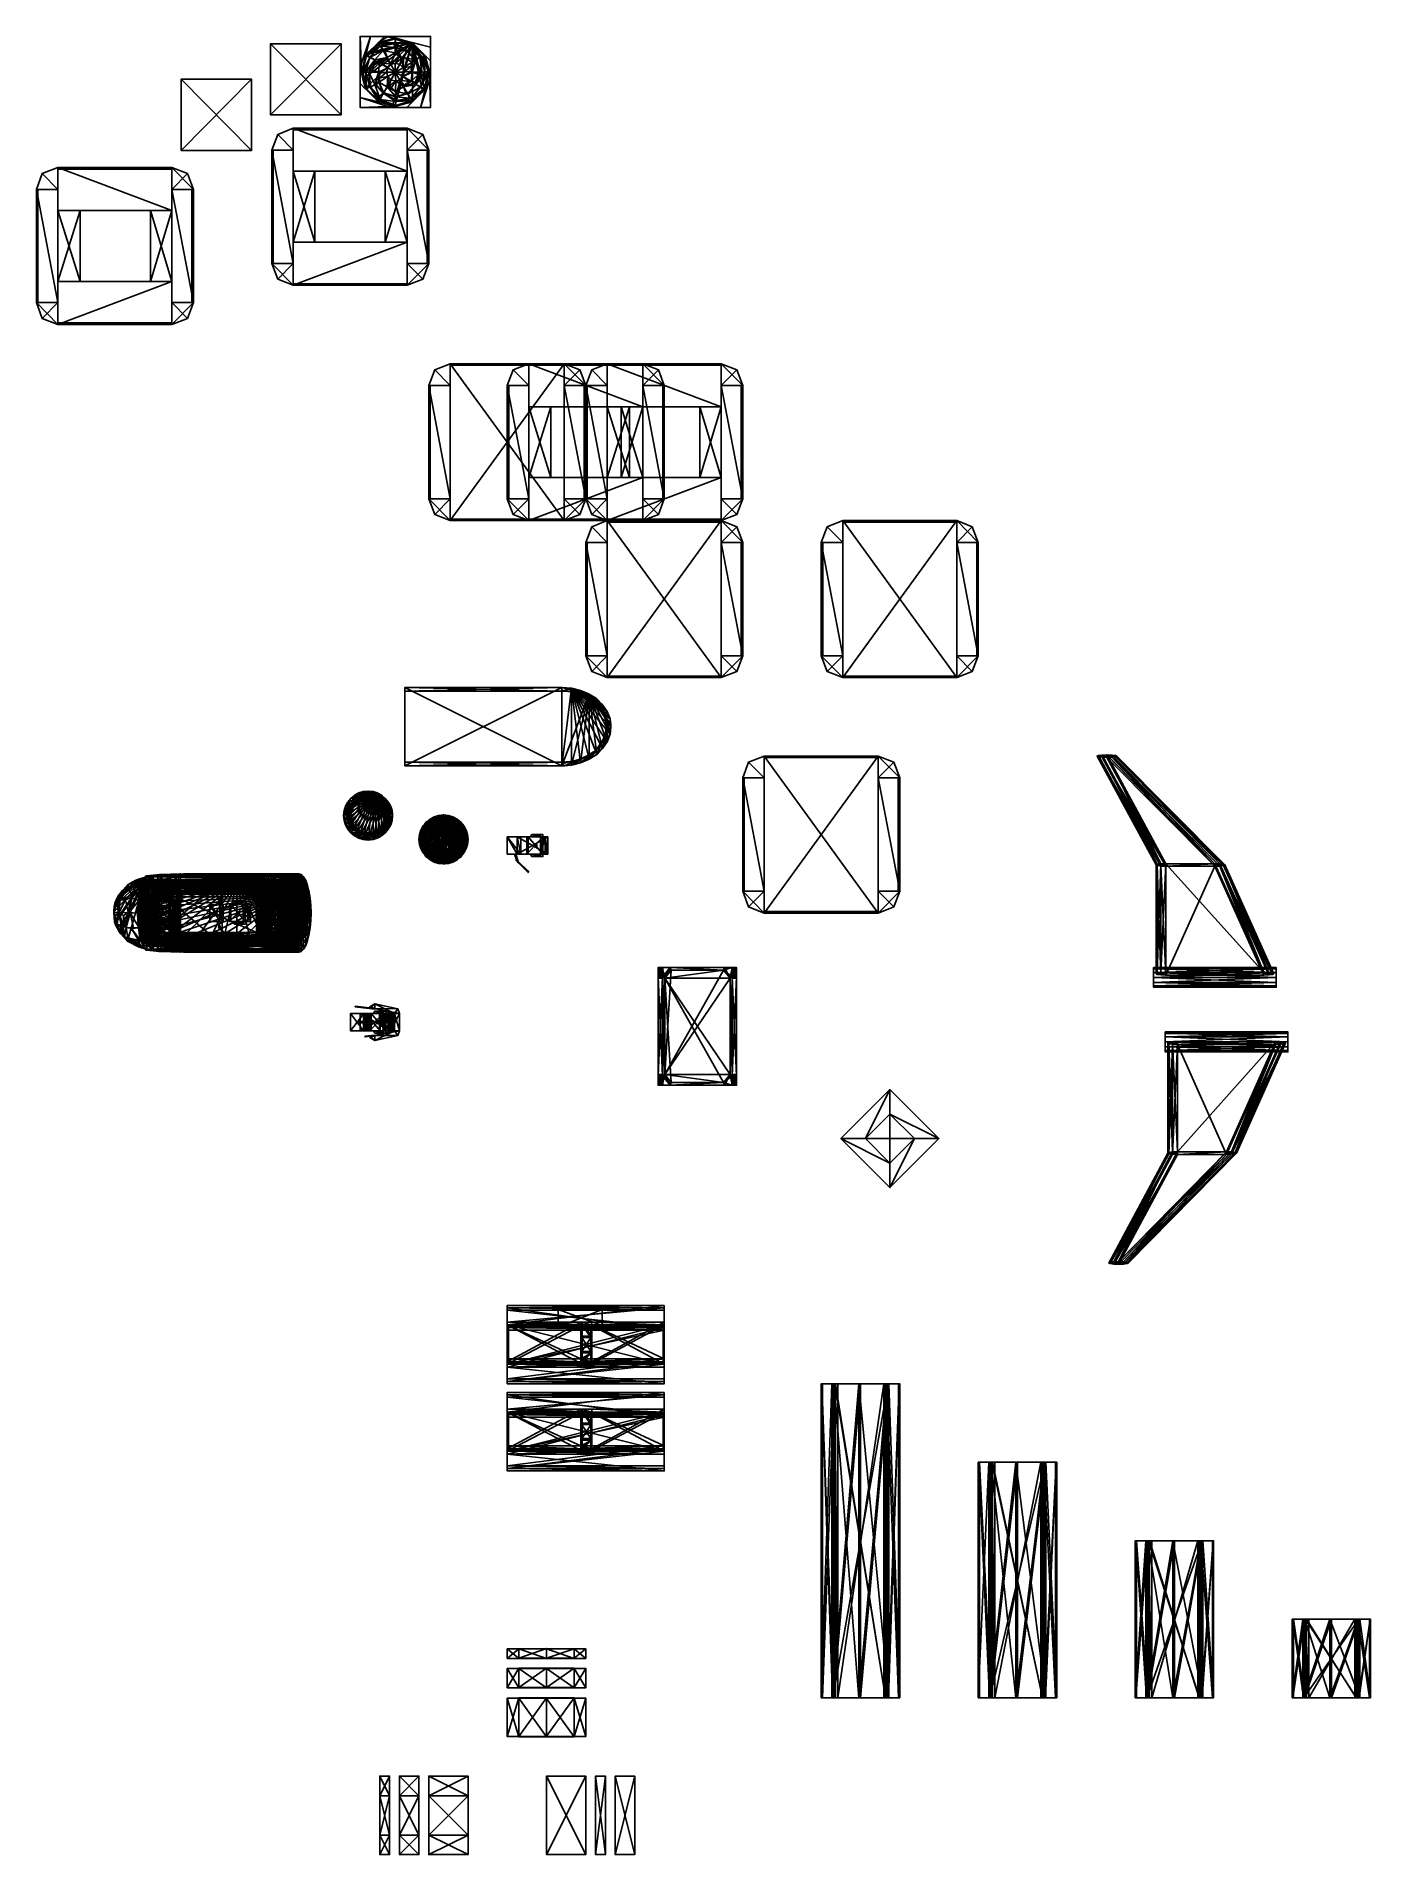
# Model space of a CAD drawing. Extents: x -768 to 1408, y -2048 to 918.
import ezdxf

# ---------------------------------------------------------------- set-up
doc = ezdxf.new("R2010")
doc.units = 0

msp = doc.modelspace()

# ---------------------------------------------------------------- meshes
at = {"layer": 'OBJECT000', "color": 50}
mesh = msp.add_polyface(dxfattribs=at)
corners = [(-110.502815, -374.887024, 139.378738), (-120, -375.964386, 137.235474), (-113.521301, -370.060822, 136.311081), (-111.135269, -370.896729, 137.360321), (-104.146812, -376.218201, 140.55661), (-105.314125, -370.597778, 137.690903), (-125.155426, -370.546387, 130.251205), (-122.96843, -371.575806, 132.514389), (-114.855957, -367.638611, 133.860703), (-115, -365.980316, 132.261673), (-104.706589, -360.163879, 127.805847), (-134.533661, -378.228851, 126.175369), (-128.2827, -367.916901, 125.583664), (-127.385376, -367.676422, 126.289116), (-117.453423, -361.531006, 126.732262), (-116.960564, -360.957001, 126.185394), (-104.832466, -359.489532, 127.018082), (-138.023804, -377.878784, 119.120422), (-129.917908, -366.929138, 121.283478), (-130.155655, -365.456146, 117.849915), (-124.49675, -359.399963, 112.701385), (-119.813568, -356.502075, 112.910049), (-117.197121, -357.784393, 119.160332), (-104.020363, -359.028809, 126.280235), (-104.3573, -353.580536, 114.23893), (-139.649109, -376.443726, 111.867188), (-132.625504, -364.433777, 109), (-130.778137, -363.287231, 112.025932), (-119.041901, -356.025848, 111.860031), (-104.435486, -353.247345, 113.052216), (-141, -377, 104), (-132.913452, -364.633484, 107.712532), (-132.662186, -364.459229, 106.691246), (-132.063797, -364.092133, 104), (-116.61042, -354.530731, 104), (-104, -353, 111.746254), (-104, -352, 104), (-144, -392, 104), (-88.979614, -355, 104.03949)]
mesh.append_faces([[corners[k] for k in face] for face in [(19, 27, 20), (31, 32, 26)]])
mesh.append_faces([[corners[k] for k in face] for face in [(0, 2, 3), (4, 3, 5), (1, 6, 7), (2, 7, 8), (6, 12, 13), (9, 13, 14), (10, 15, 16), (12, 17, 18), (15, 21, 22), (19, 26, 27), (24, 28, 29), (25, 31, 26), (28, 33, 34), (35, 34, 36), (32, 30, 33)]], dxfattribs={"vtx0": -1})
mesh.append_faces([[corners[k] for k in face] for face in [(0, 1, 2), (5, 2, 8), (5, 8, 9), (5, 9, 10), (6, 11, 12), (9, 7, 6), (9, 6, 13), (10, 14, 15), (15, 13, 12), (15, 12, 18), (15, 18, 19), (15, 19, 20), (15, 20, 21), (23, 15, 22), (23, 22, 24), (19, 17, 25), (19, 25, 26), (24, 21, 28), (25, 30, 31), (28, 20, 27), (28, 27, 26), (28, 26, 32), (28, 32, 33), (35, 28, 34), (37, 38, 36), (37, 36, 34), (37, 34, 33)]], dxfattribs={"vtx0": -1, "vtx2": -1})
mesh.append_faces([[corners[k] for k in face] for face in [(2, 1, 7), (5, 3, 2), (9, 8, 7), (10, 9, 14), (15, 14, 13), (23, 16, 15), (19, 18, 17), (24, 22, 21), (28, 21, 20), (35, 29, 28), (32, 31, 30)]], dxfattribs={"vtx2": -1})
mesh = msp.add_polyface(dxfattribs=at)
corners = [(-104, -392, 144), (-104, -384, 143.231491), (-98, -386, 143.231491), (-96, -392, 143.230545), (-103.487396, -376.938019, 140.878815), (-96.873016, -376.271027, 139.944733), (-93.631798, -381.181641, 141.190552), (-93, -381, 140.953644), (-86.868073, -385.501312, 139.37085), (-88.20295, -391.834534, 140.548386), (-88.940132, -392.514618, 140.877762), (-104.146812, -376.218201, 140.55661), (-105.314125, -370.597778, 137.690903), (-104.013222, -370, 137.263428), (-94.898186, -370.125549, 136.525314), (-93.976212, -371.871948, 137.366638), (-89.435265, -375.730377, 137.842957), (-87.979675, -376, 137.243164), (-82.605003, -390.685455, 137.693848), (-100.879898, -365.024261, 132.846268), (-94.539528, -367.169983, 134.041962), (-93.037033, -366.036865, 132.336838), (-82.559196, -370.894897, 130.308273), (-83.533379, -372.972198, 132.452332), (-104.706589, -360.163879, 127.805847), (-104.832466, -359.489532, 127.018082), (-104.020363, -359.028809, 126.280235), (-91.162186, -360.144348, 124.785385), (-90.236351, -361.469849, 126.186066), (-79.923126, -367.72052, 125.592636), (-101.455284, -355.688599, 119.822723), (-91.49543, -358.325806, 121.72963), (-90.04187, -358, 119.354431), (-104.3573, -353.580536, 114.23893), (-104.435486, -353.247345, 113.052216), (-104, -353, 111.746254), (-89, -355.802185, 110.255219), (-88.528923, -356.268951, 111.630821), (-104, -352, 104), (-88.979614, -355, 104.03949), (-144, -392, 104), (-64, -392, 104), (-66.523666, -379.399353, 104), (-76, -364, 104)]
mesh.append_faces([[corners[k] for k in face] for face in [(0, 1, 2), (0, 2, 3)]])
mesh.append_faces([[corners[k] for k in face] for face in [(1, 6, 2), (3, 9, 10), (4, 15, 5), (6, 16, 7), (8, 18, 9), (13, 20, 14), (16, 23, 17), (12, 19, 13), (21, 27, 28), (27, 30, 31), (26, 33, 30), (32, 36, 37), (36, 38, 39)]], dxfattribs={"vtx0": -1})
mesh.append_faces([[corners[k] for k in face] for face in [(1, 5, 6), (3, 6, 7), (3, 7, 8), (3, 8, 9), (4, 12, 13), (4, 13, 14), (4, 14, 15), (6, 15, 16), (8, 16, 17), (16, 14, 20), (16, 20, 21), (16, 21, 22), (12, 24, 19), (21, 19, 24), (21, 24, 25), (21, 25, 26), (21, 26, 27), (29, 27, 31), (29, 31, 32), (32, 30, 33), (32, 33, 34), (32, 34, 35), (32, 35, 36), (40, 41, 42), (40, 42, 43), (40, 43, 39)]], dxfattribs={"vtx0": -1, "vtx2": -1})
mesh.append_faces([[corners[k] for k in face] for face in [(1, 4, 5), (3, 2, 6), (4, 11, 12), (6, 5, 15), (8, 7, 16), (13, 19, 20), (16, 15, 14), (21, 20, 19), (21, 28, 29), (27, 26, 30), (29, 28, 27), (32, 31, 30), (36, 35, 38), (37, 36, 39)]], dxfattribs={"vtx2": -1})
mesh = msp.add_polyface(dxfattribs=at)
corners = [(-86.868073, -385.501312, 139.37085), (-87.979675, -376, 137.243164), (-82.087952, -382.462219, 136.317383), (-82.926163, -384.881409, 137.376724), (-82.605003, -390.685455, 137.693848), (-89.435265, -375.730377, 137.842957), (-82.559196, -370.894897, 130.308273), (-83.533379, -372.972198, 132.452332), (-79.644814, -381.10141, 133.840942), (-82, -392, 137.263901), (-77.879662, -380.943756, 132.140518), (-72.145012, -391.299713, 127.783203), (-93.037033, -366.036865, 132.336838), (-79.923126, -367.72052, 125.592636), (-79.67186, -368.65509, 126.326218), (-73.534363, -378.547699, 126.740402), (-73.050774, -378.962219, 126.27919), (-71.490288, -391.173889, 127.01796), (-90.04187, -358, 119.354431), (-78.92083, -366.076843, 121.249825), (-77.351227, -365.822662, 117.591164), (-71.439491, -371.404541, 112.649178), (-68.502373, -376.183228, 112.907654), (-69.731293, -378.688568, 118.895454), (-71.021599, -392, 126.268166), (-65.546532, -391.64444, 114.123123), (-67.683113, -394.550903, 119.807083), (-88.528923, -356.268951, 111.630821), (-76.439621, -363.365997, 108.957115), (-75.91069, -364.128845, 110.114624), (-75.243652, -365.214996, 111.924133), (-68, -377, 111.798767), (-65.244568, -391.571838, 113.048248), (-88.979614, -355, 104.03949), (-76.63562, -363.083313, 107.706985), (-75.901535, -364.142059, 104), (-66.523666, -379.399353, 104), (-64, -392, 104), (-65, -392, 111.771027), (-76, -364, 104)]
mesh.append_faces([[corners[k] for k in face] for face in [(20, 30, 21), (34, 33, 39)]])
mesh.append_faces([[corners[k] for k in face] for face in [(0, 2, 3), (2, 7, 8), (12, 14, 6), (10, 14, 15), (11, 16, 17), (13, 18, 19), (16, 22, 23), (24, 25, 26), (20, 29, 30), (25, 31, 32), (27, 34, 28), (31, 35, 36), (32, 37, 38), (29, 39, 35)]], dxfattribs={"vtx0": -1})
mesh.append_faces([[corners[k] for k in face] for face in [(0, 1, 2), (5, 6, 7), (9, 3, 2), (9, 2, 8), (9, 8, 10), (9, 10, 11), (12, 13, 14), (10, 7, 6), (10, 6, 14), (11, 15, 16), (16, 14, 13), (16, 13, 19), (16, 19, 20), (16, 20, 21), (16, 21, 22), (24, 16, 23), (24, 23, 25), (20, 18, 27), (20, 27, 28), (20, 28, 29), (25, 22, 31), (27, 33, 34), (31, 21, 30), (31, 30, 29), (31, 29, 35), (32, 36, 37), (29, 34, 39)]], dxfattribs={"vtx0": -1, "vtx2": -1})
mesh.append_faces([[corners[k] for k in face] for face in [(0, 3, 4), (2, 1, 7), (9, 4, 3), (10, 8, 7), (11, 10, 15), (16, 15, 14), (24, 17, 16), (20, 19, 18), (25, 23, 22), (31, 22, 21), (32, 31, 36), (29, 28, 34)]], dxfattribs={"vtx2": -1})
mesh = msp.add_polyface(dxfattribs=at)
corners = [(-104, -392, 144), (-112, -392, 143.230682), (-110, -386, 143.230637), (-104, -384, 143.231491), (-119.79155, -392.160736, 140.55101), (-119.055984, -391.480988, 140.879639), (-119.720459, -384.825409, 139.943268), (-114.814362, -381.631775, 141.192627), (-115, -381.015259, 140.959412), (-110.502815, -374.887024, 139.378738), (-104.146812, -376.218201, 140.55661), (-103.487396, -376.938019, 140.878815), (-125.394012, -393.324707, 137.694855), (-126.011681, -391.977661, 137.249237), (-125.87606, -382.909332, 136.523132), (-124.071373, -381.950653, 137.391815), (-120.274612, -377.440613, 137.842087), (-120, -375.964386, 137.235474), (-111.135269, -370.896729, 137.360321), (-135.750977, -392.777771, 127.883545), (-130.934372, -388.916046, 132.882874), (-128.837341, -382.561676, 134.036621), (-130.042114, -380.979004, 132.228287), (-125.155426, -370.546387, 130.251205), (-136.495605, -392.928589, 127.012993), (-137.052277, -391.954895, 126.123566), (-135.874863, -379.159485, 124.75161), (-134.533661, -378.228851, 126.175369), (-142.457245, -392.362579, 114.102867), (-140.312103, -389.450989, 119.817917), (-137.672852, -379.482697, 121.724762), (-128.2827, -367.916901, 125.583664), (-138.023804, -377.878784, 119.120422), (-142.752197, -392.435699, 113.054497), (-143, -392, 111.739494), (-140.197342, -377, 110.253212), (-139.649109, -376.443726, 111.867188), (-144, -392, 104), (-141, -377, 104), (-132.063797, -364.092133, 104)]
mesh.append_faces([[corners[k] for k in face] for face in [(0, 1, 2), (0, 2, 3)]])
mesh.append_faces([[corners[k] for k in face] for face in [(1, 4, 5), (2, 6, 7), (2, 11, 3), (6, 14, 15), (8, 15, 16), (13, 19, 20), (13, 21, 14), (22, 26, 27), (25, 28, 29), (25, 30, 26), (32, 35, 36), (33, 37, 34), (34, 38, 35), (37, 39, 38)]], dxfattribs={"vtx0": -1})
mesh.append_faces([[corners[k] for k in face] for face in [(2, 5, 6), (2, 8, 9), (2, 9, 10), (2, 10, 11), (6, 4, 12), (6, 12, 13), (6, 13, 14), (8, 6, 15), (9, 16, 17), (17, 15, 14), (17, 14, 21), (17, 21, 22), (17, 22, 23), (22, 20, 19), (22, 19, 24), (22, 24, 25), (22, 25, 26), (31, 26, 30), (31, 30, 32), (32, 29, 28), (32, 28, 33), (32, 33, 34), (32, 34, 35)]], dxfattribs={"vtx0": -1, "vtx2": -1})
mesh.append_faces([[corners[k] for k in face] for face in [(2, 1, 5), (2, 7, 8), (6, 5, 4), (8, 7, 6), (9, 8, 16), (10, 9, 18), (13, 20, 21), (17, 16, 15), (22, 21, 20), (23, 22, 27), (25, 29, 30), (31, 27, 26), (32, 30, 29), (34, 37, 38), (36, 35, 38)]], dxfattribs={"vtx2": -1})
mesh = msp.add_polyface(dxfattribs=at)
corners = [(-104, -392, 144), (-96, -392, 143.230545), (-98, -397.979706, 143.231491), (-104, -400, 143.230911), (-88.940132, -392.514618, 140.877762), (-88.265785, -399.187042, 139.934479), (-93.17334, -402.372406, 141.186432), (-93, -403, 140.954727), (-97.509102, -409.103638, 139.384979), (-103.850822, -407.769318, 140.562332), (-104.518692, -407.046753, 140.885056), (-88.20295, -391.834534, 140.548386), (-82.605003, -390.685455, 137.693848), (-83.928368, -402.038208, 137.394699), (-87.748215, -406.578308, 137.847916), (-88, -408, 137.265091), (-94.498497, -413.941437, 136.316559), (-96.870316, -413.109192, 137.358093), (-102.685257, -413.400696, 137.691452), (-84.978897, -412.478333, 132.443832), (-93.158005, -416.391968, 133.842667), (-104.014229, -414, 137.254257), (-93.020126, -417.966125, 132.327988), (-103.246536, -423.739563, 127.90567), (-82.865662, -413.47821, 130.254089), (-80.606224, -416.401031, 126.227554), (-90.536949, -422.465088, 126.732323), (-91, -423, 126.232979), (-103.096024, -424.49762, 127.01944), (-84.628174, -425.318146, 112.784271), (-88.156822, -427.481934, 112.944458), (-90.728485, -426.244568, 119), (-104.022774, -425.025421, 126.17495), (-103.638603, -430.439331, 114.169701), (-106.54702, -428.312988, 119.816483), (-89, -428, 111.800522), (-103.563957, -430.754242, 113.047653), (-76.449348, -420.310638, 104), (-91.389198, -429.472443, 104), (-104.013252, -432, 104), (-104, -431, 111.75248), (-144, -392, 104), (-76, -420, 104), (-67, -406.987518, 104), (-64, -392, 104)]
mesh.append_faces([[corners[k] for k in face] for face in [(0, 1, 2), (0, 2, 3)]])
mesh.append_faces([[corners[k] for k in face] for face in [(2, 5, 6), (3, 9, 10), (7, 13, 14), (8, 16, 17), (8, 18, 9), (16, 19, 20), (22, 25, 26), (23, 27, 28), (27, 30, 31), (32, 33, 34), (33, 35, 36), (35, 37, 38), (36, 39, 40)]], dxfattribs={"vtx0": -1})
mesh.append_faces([[corners[k] for k in face] for face in [(2, 4, 5), (3, 6, 7), (3, 7, 8), (3, 8, 9), (5, 11, 12), (7, 5, 13), (8, 14, 15), (8, 15, 16), (21, 17, 16), (21, 16, 20), (21, 20, 22), (21, 22, 23), (22, 19, 24), (23, 26, 27), (27, 29, 30), (32, 27, 31), (32, 31, 33), (33, 30, 35), (36, 38, 39), (41, 38, 37), (41, 37, 42), (41, 42, 43), (41, 43, 44)]], dxfattribs={"vtx0": -1, "vtx2": -1})
mesh.append_faces([[corners[k] for k in face] for face in [(2, 1, 4), (3, 2, 6), (5, 4, 11), (7, 6, 5), (8, 7, 14), (8, 17, 18), (15, 14, 13), (16, 15, 19), (21, 18, 17), (22, 20, 19), (23, 22, 26), (27, 26, 25), (32, 28, 27), (33, 31, 30), (35, 30, 29), (36, 35, 38)]], dxfattribs={"vtx2": -1})
mesh = msp.add_polyface(dxfattribs=at)
corners = [(-121.119293, -398.493286, 139.376495), (-125.925934, -401.51535, 136.318878), (-125.092957, -399.118591, 137.366913), (-125.394012, -393.324707, 137.694855), (-120, -408, 137.261337), (-125.473312, -413.080536, 130.305817), (-124.517792, -411.049286, 132.404022), (-128.39325, -402.876434, 133.823441), (-126.011681, -391.977661, 137.249237), (-130.057724, -403.021606, 132.221436), (-135.750977, -392.777771, 127.883545), (-117.766106, -422.540771, 126.168869), (-128.046661, -416.31308, 125.569084), (-128.326675, -415.279663, 126.379555), (-134.475128, -405.433929, 126.743637), (-134.913986, -405.058441, 126.325531), (-136.495605, -392.928589, 127.012993), (-117.655487, -425.921753, 119.877174), (-129.025787, -417.943634, 121.286766), (-130.886322, -418.251526, 116.935402), (-136.286835, -413.086548, 112.528687), (-139.510284, -407.7995, 112.889496), (-138.285675, -405.338501, 118.817642), (-137.052277, -391.954895, 126.123566), (-142.457245, -392.362579, 114.102867), (-119.327682, -427.875793, 111.202621), (-131.545013, -420.65799, 108.866821), (-132.621353, -419.101379, 111.27626), (-132.805862, -418.797119, 111.795563), (-140, -407, 111.819717), (-142.752197, -392.435699, 113.054497), (-131.368454, -420.91333, 107.705193), (-132.752426, -418.911804, 104), (-141.484528, -404.592773, 104), (-144, -392, 104), (-119.167229, -428.884216, 104), (-132, -420, 104), (-118.965607, -429, 104)]
mesh.append_faces([[corners[k] for k in face] for face in [(19, 28, 20), (31, 35, 36)]])
mesh.append_faces([[corners[k] for k in face] for face in [(0, 1, 2), (4, 5, 6), (1, 6, 7), (5, 12, 13), (9, 13, 14), (10, 15, 16), (12, 17, 18), (15, 21, 22), (19, 27, 28), (24, 29, 30), (25, 31, 26), (29, 32, 33), (27, 36, 32)]], dxfattribs={"vtx0": -1})
mesh.append_faces([[corners[k] for k in face] for face in [(8, 2, 1), (8, 1, 7), (8, 7, 9), (8, 9, 10), (5, 11, 12), (9, 6, 5), (9, 5, 13), (10, 14, 15), (15, 13, 12), (15, 12, 18), (15, 18, 19), (15, 19, 20), (15, 20, 21), (23, 15, 22), (23, 22, 24), (19, 25, 26), (19, 26, 27), (24, 21, 29), (29, 20, 28), (29, 28, 27), (29, 27, 32), (30, 33, 34), (27, 31, 36), (34, 32, 36), (34, 36, 35), (34, 35, 37)]], dxfattribs={"vtx0": -1, "vtx2": -1})
mesh.append_faces([[corners[k] for k in face] for face in [(0, 2, 3), (1, 4, 6), (8, 3, 2), (9, 7, 6), (10, 9, 14), (15, 14, 13), (23, 16, 15), (19, 18, 17), (24, 22, 21), (29, 21, 20), (30, 29, 33), (27, 26, 31), (34, 33, 32)]], dxfattribs={"vtx2": -1})
mesh = msp.add_polyface(dxfattribs=at)
corners = [(-104, -392, 144), (-104, -400, 143.230911), (-110, -398, 143.230942), (-112, -392, 143.230682), (-104.518692, -407.046753, 140.885056), (-111.175087, -407.721008, 139.942917), (-114.367592, -402.822693, 141.189301), (-115.015984, -403, 140.946991), (-121.119293, -398.493286, 139.376495), (-119.79155, -392.160736, 140.55101), (-103.850822, -407.769318, 140.562332), (-102.685257, -413.400696, 137.691452), (-104.014229, -414, 137.254257), (-113.132195, -413.872559, 136.522141), (-114.064392, -412.100067, 137.375977), (-118.590042, -408.252686, 137.844833), (-120, -408, 137.261337), (-125.925934, -401.51535, 136.318878), (-125.394012, -393.324707, 137.694855), (-103.246536, -423.739563, 127.90567), (-107.088074, -418.953278, 132.866119), (-113.49852, -416.82663, 134.036835), (-114.942978, -417.921967, 132.39119), (-125.473312, -413.080536, 130.305817), (-103.096024, -424.49762, 127.01944), (-104.022774, -425.025421, 126.17495), (-116.840302, -423.872375, 124.757416), (-117.766106, -422.540771, 126.168869), (-106.54702, -428.312988, 119.816483), (-116.51413, -425.672058, 121.730316), (-128.046661, -416.31308, 125.569084), (-117.655487, -425.921753, 119.877174), (-103.638603, -430.439331, 114.169701), (-103.563957, -430.754242, 113.047653), (-104, -431, 111.75248), (-119, -428.200592, 110.250519), (-119.327682, -427.875793, 111.202621), (-130.886322, -418.251526, 116.935402), (-104.013252, -432, 104), (-118.965607, -429, 104), (-119.167229, -428.884216, 104), (-131.368454, -420.91333, 107.705193), (-144, -392, 104), (-91.389198, -429.472443, 104)]
mesh.append_faces([[corners[k] for k in face] for face in [(0, 1, 2), (0, 2, 3)]])
mesh.append_faces([[corners[k] for k in face] for face in [(2, 5, 6), (5, 13, 14), (7, 14, 15), (8, 18, 9), (12, 19, 20), (12, 21, 13), (22, 26, 27), (25, 29, 26), (31, 35, 36), (34, 39, 35)]], dxfattribs={"vtx0": -1})
mesh.append_faces([[corners[k] for k in face] for face in [(2, 4, 5), (3, 6, 7), (3, 7, 8), (3, 8, 9), (5, 10, 11), (5, 11, 12), (5, 12, 13), (7, 5, 14), (8, 15, 16), (8, 16, 17), (16, 14, 13), (16, 13, 21), (16, 21, 22), (16, 22, 23), (22, 20, 19), (22, 19, 24), (22, 24, 25), (22, 25, 26), (30, 26, 29), (30, 29, 31), (31, 28, 32), (31, 32, 33), (31, 33, 34), (31, 34, 35), (37, 31, 36), (36, 39, 40), (36, 40, 41), (42, 39, 38), (42, 38, 43)]], dxfattribs={"vtx0": -1, "vtx2": -1})
mesh.append_faces([[corners[k] for k in face] for face in [(2, 1, 4), (3, 2, 6), (5, 4, 10), (7, 6, 5), (8, 7, 15), (12, 20, 21), (16, 15, 14), (22, 21, 20), (23, 22, 27), (25, 28, 29), (30, 27, 26), (31, 29, 28), (34, 38, 39), (36, 35, 39)]], dxfattribs={"vtx2": -1})
mesh = msp.add_polyface(dxfattribs=at)
corners = [(-88.265785, -399.187042, 139.934479), (-82.605003, -390.685455, 137.693848), (-82, -392, 137.263901), (-82.125626, -401.079102, 136.527283), (-83.928368, -402.038208, 137.394699), (-72.145012, -391.299713, 127.783203), (-77.018822, -395.116486, 132.841812), (-79.159805, -401.425232, 134.037842), (-88, -408, 137.265091), (-77.923889, -403.056152, 132.179352), (-82.865662, -413.47821, 130.254089), (-84.978897, -412.478333, 132.443832), (-71.490288, -391.173889, 127.01796), (-71.021599, -392, 126.268166), (-72.142502, -404.848724, 124.778214), (-73.474724, -405.778931, 126.185997), (-79.769432, -416.18277, 125.566475), (-80.606224, -416.401031, 126.227554), (-93.020126, -417.966125, 132.327988), (-67.683113, -394.550903, 119.807083), (-70.327209, -404.520905, 121.722832), (-69.831284, -406.776062, 118.050598), (-78.159492, -417.182648, 121.294762), (-91, -423, 126.232979), (-78.080643, -417.704559, 120.090698), (-84.628174, -425.318146, 112.784271), (-65.546532, -391.64444, 114.123123), (-65.244568, -391.571838, 113.048248), (-65, -392, 111.771027), (-67.799889, -407, 110.248138), (-68.649864, -407.862701, 112.743652), (-75.410133, -419.592255, 109.165916), (-76.369812, -420.255646, 110.552994), (-77.206055, -420.767334, 111.887177), (-64, -392, 104), (-67, -406.987518, 104), (-75.087631, -419.369324, 107.707336), (-89, -428, 111.800522), (-76.449348, -420.310638, 104), (-76, -420, 104)]
mesh.append_faces([[corners[k] for k in face] for face in [(24, 33, 25), (36, 35, 39)]])
mesh.append_faces([[corners[k] for k in face] for face in [(0, 3, 4), (2, 5, 6), (2, 7, 3), (8, 10, 11), (9, 14, 15), (10, 16, 17), (13, 20, 14), (16, 21, 22), (21, 29, 30), (24, 32, 33), (28, 35, 29), (30, 36, 31), (32, 39, 38)]], dxfattribs={"vtx0": -1})
mesh.append_faces([[corners[k] for k in face] for face in [(0, 1, 2), (0, 2, 3), (8, 4, 3), (8, 3, 7), (8, 7, 9), (8, 9, 10), (9, 6, 5), (9, 5, 12), (9, 12, 13), (9, 13, 14), (10, 15, 16), (18, 10, 17), (16, 14, 20), (16, 20, 21), (23, 17, 16), (23, 16, 22), (23, 22, 24), (23, 24, 25), (21, 19, 26), (21, 26, 27), (21, 27, 28), (21, 28, 29), (24, 21, 30), (24, 30, 31), (24, 31, 32), (30, 35, 36), (37, 25, 33), (37, 33, 32), (37, 32, 38), (32, 36, 39)]], dxfattribs={"vtx0": -1, "vtx2": -1})
mesh.append_faces([[corners[k] for k in face] for face in [(2, 6, 7), (9, 7, 6), (10, 9, 15), (13, 19, 20), (16, 15, 14), (21, 20, 19), (24, 22, 21), (28, 34, 35), (30, 29, 35), (32, 31, 36)]], dxfattribs={"vtx2": -1})
at = {"layer": 'OBJECT001', "color": 50}
mesh = msp.add_polyface(dxfattribs=at)
corners = [(-104, -392, -34), (-104, -384, -33.230793), (-110, -386, -33.230793), (-112, -392, -33.230957), (-104.5121, -376.940186, -30.879805), (-111.126015, -376.272888, -29.945431), (-114.364166, -381.181335, -31.191195), (-115, -381, -30.957451), (-121.116882, -385.501709, -29.37771), (-119.785492, -391.841522, -30.554476), (-119.056892, -392.513702, -30.879919), (-103.852608, -376.221191, -30.558445), (-102.695396, -370.597504, -27.69206), (-114.018921, -371.86554, -27.364359), (-118.575691, -375.733459, -27.839535), (-120.016502, -376, -27.24732), (-125.915138, -382.46933, -26.319447), (-125.079796, -384.87561, -27.373402), (-125.394783, -390.687744, -27.694891), (-124.482803, -372.972778, -22.438467), (-128.371414, -381.110626, -23.831982), (-126, -392, -27.261791), (-130.095337, -380.955933, -22.170706), (-135.83989, -391.291809, -17.799017), (-125.473808, -370.870941, -20.264191), (-128.323746, -368.659271, -16.333094), (-134.463013, -378.538879, -16.73394), (-134.954559, -378.958984, -16.263838), (-136.509583, -391.166595, -17.015289), (-136.476501, -371.270294, -2.636223), (-139.504593, -376.194702, -2.903578), (-138.270004, -378.690002, -8.891689), (-136.981155, -392, -16.26268), (-142.447006, -391.636475, -4.137766), (-140.312393, -394.544342, -9.817479), (-140, -377, -1.823022), (-142.753387, -391.560333, -3.048825), (-132.06337, -364.09137, 6), (-141.473267, -379.39389, 6), (-144, -392.014496, 6), (-143, -392, -1.744853), (-103.985611, -432, 6), (-132, -364, 6), (-119.019234, -355, 5.962925), (-104, -352, 6)]
mesh.append_faces([[corners[k] for k in face] for face in [(0, 1, 2), (0, 2, 3)]])
mesh.append_faces([[corners[k] for k in face] for face in [(2, 5, 6), (3, 9, 10), (7, 13, 14), (8, 16, 17), (8, 18, 9), (16, 19, 20), (22, 25, 26), (23, 27, 28), (27, 30, 31), (32, 33, 34), (33, 35, 36), (35, 37, 38), (36, 39, 40)]], dxfattribs={"vtx0": -1})
mesh.append_faces([[corners[k] for k in face] for face in [(2, 4, 5), (3, 6, 7), (3, 7, 8), (3, 8, 9), (5, 11, 12), (7, 5, 13), (8, 14, 15), (8, 15, 16), (21, 17, 16), (21, 16, 20), (21, 20, 22), (21, 22, 23), (22, 19, 24), (22, 24, 25), (23, 26, 27), (27, 29, 30), (32, 27, 31), (32, 31, 33), (33, 30, 35), (36, 38, 39), (41, 38, 42), (41, 42, 43), (41, 43, 44)]], dxfattribs={"vtx0": -1, "vtx2": -1})
mesh.append_faces([[corners[k] for k in face] for face in [(2, 1, 4), (3, 2, 6), (5, 4, 11), (7, 6, 5), (8, 7, 14), (8, 17, 18), (15, 14, 13), (16, 15, 19), (21, 18, 17), (22, 20, 19), (23, 22, 26), (27, 26, 25), (32, 28, 27), (33, 31, 30), (35, 30, 29), (36, 35, 38)]], dxfattribs={"vtx2": -1})
mesh = msp.add_polyface(dxfattribs=at)
corners = [(-111.126015, -376.272888, -29.945431), (-102.695396, -370.597504, -27.69206), (-103.9804, -370.014069, -27.27107), (-113.100136, -370.131744, -26.530329), (-114.018921, -371.86554, -27.364359), (-107.15284, -365.043793, -22.860651), (-113.451576, -367.169342, -24.043501), (-120.016502, -376, -27.24732), (-114.97509, -366.014771, -22.307882), (-125.473808, -370.870941, -20.264191), (-124.482803, -372.972778, -22.438467), (-103.269875, -360.09256, -17.72027), (-103.148354, -359.492188, -17.017233), (-104, -359.013794, -16.251133), (-116.837402, -360.136505, -14.771852), (-117.770493, -361.473969, -16.186035), (-128.069748, -367.716614, -15.593594), (-128.323746, -368.659271, -16.333094), (-106.545647, -355.688782, -9.823521), (-116.505478, -358.326385, -11.731456), (-117.875557, -358.025757, -9.503701), (-129.06369, -366.073273, -11.267621), (-134.954559, -378.958984, -16.263838), (-130.718033, -365.802032, -7.40349), (-136.476501, -371.270294, -2.636223), (-103.643623, -353.582062, -4.244696), (-103.563866, -353.247559, -3.052964), (-104, -353, -1.744449), (-119, -355.801666, -0.251248), (-119.43483, -356.232117, -1.519701), (-131.557816, -363.362427, 1.05627), (-132.055573, -364.080109, -0.037633), (-132.751465, -365.212372, -1.9307), (-104, -352, 6), (-119.019234, -355, 5.962925), (-131.363754, -363.082581, 2.288317), (-140, -377, -1.823022), (-132.06337, -364.09137, 6), (-132, -364, 6)]
mesh.append_faces([[corners[k] for k in face] for face in [(23, 32, 24), (35, 34, 38)]])
mesh.append_faces([[corners[k] for k in face] for face in [(0, 3, 4), (3, 5, 6), (7, 9, 10), (2, 11, 5), (8, 14, 15), (9, 16, 17), (14, 18, 19), (16, 20, 21), (13, 25, 18), (20, 28, 29), (23, 31, 32), (28, 33, 34), (29, 35, 30), (31, 38, 37)]], dxfattribs={"vtx0": -1})
mesh.append_faces([[corners[k] for k in face] for face in [(0, 1, 2), (0, 2, 3), (7, 4, 3), (7, 3, 6), (7, 6, 8), (7, 8, 9), (8, 5, 11), (8, 11, 12), (8, 12, 13), (8, 13, 14), (9, 15, 16), (16, 14, 19), (16, 19, 20), (22, 17, 16), (22, 16, 21), (22, 21, 23), (22, 23, 24), (20, 18, 25), (20, 25, 26), (20, 26, 27), (20, 27, 28), (23, 20, 29), (23, 29, 30), (23, 30, 31), (29, 34, 35), (36, 24, 32), (36, 32, 31), (36, 31, 37), (31, 35, 38)]], dxfattribs={"vtx0": -1, "vtx2": -1})
mesh.append_faces([[corners[k] for k in face] for face in [(3, 2, 5), (8, 6, 5), (9, 8, 15), (14, 13, 18), (16, 15, 14), (20, 19, 18), (23, 21, 20), (28, 27, 33), (29, 28, 34), (31, 30, 35)]], dxfattribs={"vtx2": -1})
mesh = msp.add_polyface(dxfattribs=at)
corners = [(-104, -392, -34), (-98, -398, -33.231182), (-96, -392, -33.231255), (-98, -386, -33.231487), (-104, -384, -33.230793), (-88.219856, -392.156738, -30.55695), (-88.943008, -391.488708, -30.879984), (-88.275253, -384.863953, -29.944416), (-93.181442, -381.62793, -31.189629), (-104.5121, -376.940186, -30.879805), (-93, -381.018646, -30.961697), (-97.498413, -374.89328, -29.382166), (-103.852608, -376.221191, -30.558445), (-82.604897, -393.317383, -27.694399), (-82, -391.984192, -27.257418), (-82.13192, -382.904785, -26.529543), (-83.880829, -381.97702, -27.371319), (-87.722984, -377.44809, -27.844309), (-88, -375.961517, -27.23274), (-72.206848, -392.76947, -17.838287), (-77.056839, -388.909882, -22.874714), (-79.160912, -382.547394, -24.031237), (-77.977707, -381, -22.25452), (-82.860382, -370.526855, -20.253935), (-71.498833, -392.906677, -17), (-70.961159, -391.965424, -16.149296), (-72.125458, -379.160004, -14.752503), (-73.465553, -378.228302, -16.173672), (-65.555069, -392.358673, -4.148017), (-67.686302, -389.452179, -9.814849), (-70.327065, -379.488159, -11.729265), (-79.709343, -367.92392, -15.577918), (-69.95739, -377.807251, -9), (-65.24765, -392.434753, -3.05515), (-65, -392, -1.744596), (-67.803566, -377, -0.256341), (-68.383873, -376.411041, -1.964633), (-64, -392, 6), (-67, -377, 6), (-103.985611, -432, 6), (-104, -352, 6), (-91.387344, -354.531006, 6), (-75.94059, -364.085785, 6)]
mesh.append_faces([[corners[k] for k in face] for face in [(0, 1, 2), (0, 2, 3), (0, 3, 4)]])
mesh.append_faces([[corners[k] for k in face] for face in [(2, 5, 6), (3, 7, 8), (9, 11, 12), (7, 15, 16), (10, 16, 17), (14, 19, 20), (14, 21, 15), (22, 26, 27), (25, 28, 29), (25, 30, 26), (32, 35, 36), (33, 37, 34), (34, 38, 35)]], dxfattribs={"vtx0": -1})
mesh.append_faces([[corners[k] for k in face] for face in [(3, 6, 7), (9, 3, 8), (9, 8, 10), (9, 10, 11), (7, 5, 13), (7, 13, 14), (7, 14, 15), (10, 7, 16), (11, 17, 18), (18, 16, 15), (18, 15, 21), (18, 21, 22), (18, 22, 23), (22, 20, 19), (22, 19, 24), (22, 24, 25), (22, 25, 26), (31, 26, 30), (32, 29, 28), (32, 28, 33), (32, 33, 34), (32, 34, 35), (39, 40, 41), (39, 41, 42), (39, 42, 38)]], dxfattribs={"vtx0": -1, "vtx2": -1})
mesh.append_faces([[corners[k] for k in face] for face in [(3, 2, 6), (9, 4, 3), (7, 6, 5), (10, 8, 7), (11, 10, 17), (14, 20, 21), (18, 17, 16), (22, 21, 20), (23, 22, 27), (25, 29, 30), (31, 27, 26), (32, 30, 29), (34, 37, 38), (36, 35, 38)]], dxfattribs={"vtx2": -1})
mesh = msp.add_polyface(dxfattribs=at)
corners = [(-97.498413, -374.89328, -29.382166), (-88, -375.961517, -27.23274), (-94.47541, -370.062897, -26.310432), (-96.869003, -370.89798, -27.361597), (-103.852608, -376.221191, -30.558445), (-102.695396, -370.597504, -27.69206), (-82.860382, -370.526855, -20.253935), (-85.010384, -371.541473, -22.479593), (-93.130066, -367.636536, -23.850691), (-103.9804, -370.014069, -27.27107), (-92.974274, -365.944977, -22.218296), (-103.269875, -360.09256, -17.72027), (-73.465553, -378.228302, -16.173672), (-79.709343, -367.92392, -15.577918), (-80.651749, -367.670868, -16.318575), (-90.550552, -361.529083, -16.733452), (-91.042259, -360.957153, -16.189924), (-103.148354, -359.492188, -17.017233), (-70.327065, -379.488159, -11.729265), (-69.95739, -377.807251, -9), (-78.074921, -366.932648, -11.270293), (-77.815636, -365.356934, -7.583072), (-83.292397, -359.529541, -2.677275), (-88.194733, -356.496887, -2.901841), (-90.813965, -357.784454, -9.16874), (-104, -359.013794, -16.251133), (-103.643623, -353.582062, -4.244696), (-68.383873, -376.411041, -1.964633), (-75.381363, -364.427032, 0.977567), (-77.21862, -363.287262, -2.021798), (-77.827316, -365.406036, -7.708032), (-83.430786, -359.443939, -2.688946), (-88.960838, -356.0242, -1.852698), (-103.563866, -353.247559, -3.052964), (-67, -377, 6), (-75.086166, -364.633545, 2.281459), (-75.38105, -364.429108, 3.481522), (-75.94059, -364.085785, 6), (-91.387344, -354.531006, 6), (-104, -353, -1.744449), (-104, -352, 6), (-75.3451, -364.453827, 3.334064)]
mesh.append_faces([[corners[k] for k in face] for face in [(30, 29, 31), (35, 41, 28)]])
mesh.append_faces([[corners[k] for k in face] for face in [(0, 2, 3), (4, 3, 5), (1, 6, 7), (2, 7, 8), (6, 13, 14), (10, 14, 15), (11, 16, 17), (13, 19, 20), (16, 23, 24), (21, 28, 29), (26, 32, 33), (27, 35, 28), (32, 37, 38), (39, 38, 40), (36, 34, 37)]], dxfattribs={"vtx0": -1})
mesh.append_faces([[corners[k] for k in face] for face in [(0, 1, 2), (9, 3, 2), (9, 2, 8), (9, 8, 10), (9, 10, 11), (6, 12, 13), (10, 7, 6), (10, 6, 14), (11, 15, 16), (13, 18, 19), (16, 14, 13), (16, 13, 20), (16, 20, 21), (16, 21, 22), (16, 22, 23), (25, 16, 24), (25, 24, 26), (21, 19, 27), (21, 27, 28), (26, 23, 32), (27, 34, 35), (32, 31, 29), (32, 29, 28), (32, 28, 36), (32, 36, 37), (39, 32, 38)]], dxfattribs={"vtx0": -1, "vtx2": -1})
mesh.append_faces([[corners[k] for k in face] for face in [(4, 0, 3), (2, 1, 7), (9, 5, 3), (10, 8, 7), (11, 10, 15), (16, 15, 14), (25, 17, 16), (21, 20, 19), (26, 24, 23), (32, 23, 31), (39, 33, 32), (36, 35, 34)]], dxfattribs={"vtx2": -1})
mesh = msp.add_polyface(dxfattribs=at)
corners = [(-119.732193, -399.146667, -29.939386), (-125.394783, -390.687744, -27.694891), (-126, -392, -27.261791), (-125.878815, -401.084412, -26.523188), (-135.83989, -391.291809, -17.799017), (-130.975845, -395.116638, -22.846172), (-128.837723, -401.428772, -24.040211), (-120, -408, -27.26528), (-130.070007, -403.051483, -22.188097), (-125.132713, -413.498199, -20.243212), (-136.509583, -391.166595, -17.015289), (-136.981155, -392, -16.26268), (-135.852066, -404.851196, -14.786366), (-134.529404, -405.773865, -16.184822), (-128.228302, -416.186005, -15.56639), (-127.378349, -416.40744, -16.238087), (-140.312393, -394.544342, -9.817479), (-137.671738, -404.521515, -11.725474), (-138.130844, -406.606384, -8.32958), (-129.837875, -417.185516, -11.29636), (-117.012245, -422.98175, -16.245163), (-129.927689, -417.73349, -10.013566), (-123.467171, -425.259338, -2.773584), (-142.447006, -391.636475, -4.137766), (-142.753387, -391.560333, -3.048825), (-143, -392, -1.744853), (-140.199692, -407, -0.251602), (-139.426346, -407.783508, -2.524351), (-132.596588, -419.587463, 0.865621), (-131.644974, -420.245483, -0.524221), (-130.797119, -420.764343, -1.889777), (-129.916061, -417.680206, -10.146251), (-123.346016, -425.333618, -2.783535), (-144, -392.014496, 6), (-141, -406.98999, 6), (-132.913528, -419.368317, 2.287614), (-119, -428, -1.801219), (-131.560394, -420.303955, 6), (-132, -420, 6), (-103.985611, -432, 6), (-141.473267, -379.39389, 6)]
mesh.append_faces([[corners[k] for k in face] for face in [(31, 30, 32), (35, 34, 38)]])
mesh.append_faces([[corners[k] for k in face] for face in [(2, 4, 5), (2, 6, 3), (8, 12, 13), (9, 14, 15), (11, 17, 12), (14, 18, 19), (18, 26, 27), (21, 29, 30), (25, 34, 26), (27, 35, 28), (29, 38, 37)]], dxfattribs={"vtx0": -1})
mesh.append_faces([[corners[k] for k in face] for face in [(0, 1, 2), (0, 2, 3), (7, 3, 6), (7, 6, 8), (7, 8, 9), (8, 5, 4), (8, 4, 10), (8, 10, 11), (8, 11, 12), (9, 13, 14), (14, 12, 17), (14, 17, 18), (20, 15, 14), (20, 14, 19), (20, 19, 21), (20, 21, 22), (18, 16, 23), (18, 23, 24), (18, 24, 25), (18, 25, 26), (21, 18, 27), (21, 27, 28), (21, 28, 29), (27, 34, 35), (36, 22, 30), (36, 30, 29), (36, 29, 37), (29, 35, 38), (39, 38, 34), (39, 34, 33), (39, 33, 40)]], dxfattribs={"vtx0": -1, "vtx2": -1})
mesh.append_faces([[corners[k] for k in face] for face in [(2, 5, 6), (8, 6, 5), (9, 8, 13), (11, 16, 17), (14, 13, 12), (18, 17, 16), (21, 19, 18), (25, 33, 34), (27, 26, 34), (29, 28, 35)]], dxfattribs={"vtx2": -1})
mesh = msp.add_polyface(dxfattribs=at)
corners = [(-86.891502, -398.490112, -29.38224), (-82.086586, -401.522308, -26.323765), (-82.916451, -399.122284, -27.371357), (-82.604897, -393.317383, -27.694399), (-89.410477, -408.25296, -27.844503), (-82.518478, -413.075043, -20.305655), (-83.472496, -411.053101, -22.396196), (-88, -408, -27.26395), (-79.61924, -402.892487, -23.824957), (-82, -391.984192, -27.257418), (-77.901489, -403.044769, -22.170107), (-72.206848, -392.76947, -17.838287), (-93.054062, -417.927399, -22.383736), (-79.946655, -416.305542, -15.57545), (-79.669106, -415.279205, -16.380606), (-73.537857, -405.453125, -16.745724), (-73.038269, -405.026764, -16.267931), (-71.498833, -392.906677, -17), (-90.109703, -425.972778, -9.497118), (-78.965019, -417.939301, -11.284973), (-77.197266, -418.227997, -7.158373), (-71.628456, -412.940765, -2.557227), (-68.497894, -407.812408, -2.894498), (-69.740311, -405.292694, -8.937688), (-70.961159, -391.965424, -16.149296), (-65.555069, -392.358673, -4.148017), (-88.554047, -427.7612, -1.536227), (-76.44558, -420.644257, 1.069412), (-75.454414, -419.211151, -1.117299), (-75.202744, -418.796997, -1.814408), (-68, -407, -1.797904), (-65.24765, -392.434753, -3.05515), (-88.8218, -428.876617, 6), (-76.632004, -420.913788, 2.296217), (-75.349022, -419.058777, 6), (-66.515648, -404.591064, 6), (-64, -392, 6), (-76, -420, 6), (-103.985611, -432, 6), (-67, -377, 6)]
mesh.append_faces([[corners[k] for k in face] for face in [(20, 29, 21), (33, 32, 37)]])
mesh.append_faces([[corners[k] for k in face] for face in [(0, 1, 2), (1, 6, 8), (12, 14, 5), (10, 14, 15), (11, 16, 17), (13, 18, 19), (16, 22, 23), (20, 28, 29), (25, 30, 31), (26, 33, 27), (30, 34, 35), (28, 37, 34)]], dxfattribs={"vtx0": -1})
mesh.append_faces([[corners[k] for k in face] for face in [(4, 5, 6), (9, 2, 1), (9, 1, 8), (9, 8, 10), (9, 10, 11), (12, 13, 14), (10, 6, 5), (10, 5, 14), (11, 15, 16), (16, 14, 13), (16, 13, 19), (16, 19, 20), (16, 20, 21), (16, 21, 22), (24, 16, 23), (24, 23, 25), (20, 26, 27), (20, 27, 28), (25, 22, 30), (26, 32, 33), (30, 21, 29), (30, 29, 28), (30, 28, 34), (31, 35, 36), (28, 33, 37), (38, 39, 36), (38, 36, 35), (38, 35, 34), (38, 34, 37)]], dxfattribs={"vtx0": -1, "vtx2": -1})
mesh.append_faces([[corners[k] for k in face] for face in [(0, 2, 3), (1, 7, 6), (9, 3, 2), (10, 8, 6), (11, 10, 15), (16, 15, 14), (24, 17, 16), (20, 19, 18), (25, 23, 22), (30, 22, 21), (31, 30, 35), (28, 27, 33)]], dxfattribs={"vtx2": -1})
mesh = msp.add_polyface(dxfattribs=at)
corners = [(-112, -392, -33.230957), (-110, -398, -33.231495), (-104, -392, -34), (-104, -400, -33.230648), (-119.056892, -392.513702, -30.879919), (-119.732193, -399.146667, -29.939386), (-114.827171, -402.37265, -31.185837), (-115, -403, -30.950876), (-110.493607, -409.116913, -29.377775), (-104.155708, -407.786652, -30.553648), (-103.477394, -407.052307, -30.881681), (-119.785492, -391.841522, -30.554476), (-125.394783, -390.687744, -27.694891), (-125.878815, -401.084412, -26.523188), (-124.103935, -402.028381, -27.377035), (-120.252899, -406.578339, -27.847742), (-120, -408, -27.26528), (-113.504242, -413.939423, -26.316292), (-111.127792, -413.107239, -27.358925), (-105.316849, -413.399811, -27.692089), (-103.987045, -414, -27.253963), (-125.132713, -413.498199, -20.243212), (-123.035645, -412.50296, -22.417902), (-114.845596, -416.378326, -23.852726), (-114.98185, -417.971741, -22.321281), (-104.744797, -423.742218, -17.90423), (-127.378349, -416.40744, -16.238087), (-117.455795, -422.468323, -16.735315), (-117.012245, -422.98175, -16.245163), (-104.890175, -424.501099, -17.016031), (-123.467171, -425.259338, -2.773584), (-119.837448, -427.485443, -2.936476), (-117.271217, -426.251587, -8.984304), (-103.986229, -425.014526, -16.195696), (-104.36515, -430.439453, -4.166328), (-119, -428, -1.801219), (-104.440033, -430.753387, -3.048135), (-131.560394, -420.303955, 6), (-116.612732, -429.471893, 6), (-103.985611, -432, 6), (-132, -420, 6)]
mesh.append_faces([[corners[k] for k in face] for face in [(0, 1, 2), (1, 3, 2)]])
mesh.append_faces([[corners[k] for k in face] for face in [(1, 5, 6), (1, 10, 3), (5, 13, 14), (7, 14, 15), (8, 17, 18), (8, 19, 9), (16, 21, 22), (17, 22, 23), (24, 26, 27), (25, 28, 29), (28, 31, 32), (34, 35, 36), (35, 37, 38)]], dxfattribs={"vtx0": -1})
mesh.append_faces([[corners[k] for k in face] for face in [(1, 4, 5), (1, 7, 8), (1, 8, 9), (1, 9, 10), (5, 11, 12), (7, 5, 14), (8, 15, 16), (8, 16, 17), (10, 19, 20), (16, 14, 13), (19, 17, 23), (19, 23, 24), (19, 24, 25), (24, 22, 21), (24, 21, 26), (25, 27, 28), (28, 30, 31), (33, 28, 32), (33, 32, 34), (34, 31, 35), (36, 38, 39), (39, 37, 40)]], dxfattribs={"vtx0": -1, "vtx2": -1})
mesh.append_faces([[corners[k] for k in face] for face in [(1, 0, 4), (1, 6, 7), (5, 4, 11), (7, 6, 5), (8, 7, 15), (8, 18, 19), (10, 9, 19), (16, 15, 14), (17, 16, 22), (19, 18, 17), (24, 23, 22), (25, 24, 27), (28, 27, 26), (33, 29, 28), (34, 32, 31), (35, 31, 30), (36, 35, 38), (39, 38, 37)]], dxfattribs={"vtx2": -1})
mesh = msp.add_polyface(dxfattribs=at)
corners = [(-104, -400, -33.230648), (-98, -398, -33.231182), (-104, -392, -34), (-103.477394, -407.052307, -30.881681), (-96.865715, -407.721222, -29.946487), (-93.628464, -402.821198, -31.188574), (-96, -392, -33.231255), (-93, -403, -30.951487), (-86.891502, -398.490112, -29.38224), (-88.219856, -392.156738, -30.55695), (-103.987045, -414, -27.253963), (-94.87207, -413.872528, -26.522581), (-93.956566, -412.133453, -27.360247), (-89.410477, -408.25296, -27.844503), (-88, -408, -27.26395), (-82.086586, -401.522308, -26.323765), (-82.604897, -393.317383, -27.694399), (-105.316849, -413.399811, -27.692089), (-104.744797, -423.742218, -17.90423), (-100.915695, -418.958405, -22.862593), (-94.507492, -416.827576, -24.036955), (-93.054062, -417.927399, -22.383736), (-82.518478, -413.075043, -20.305655), (-83.472496, -411.053101, -22.396196), (-104.890175, -424.501099, -17.016031), (-103.986229, -425.014526, -16.195696), (-91.158081, -423.866882, -14.766006), (-90.236511, -422.541931, -16.169886), (-79.946655, -416.305542, -15.57545), (-104.36515, -430.439453, -4.166328), (-101.455658, -428.311676, -9.819196), (-91.485573, -425.671631, -11.731158), (-90.109703, -425.972778, -9.497118), (-104.440033, -430.753387, -3.048135), (-104, -431, -1.737783), (-89, -428.201019, -0.246892), (-88.554047, -427.7612, -1.536227), (-77.197266, -418.227997, -7.158373), (-103.985611, -432, 6), (-89.035065, -429, 6), (-88.8218, -428.876617, 6), (-76, -420, 6)]
mesh.append_faces([[corners[k] for k in face] for face in [(0, 1, 2)]])
mesh.append_faces([[corners[k] for k in face] for face in [(0, 5, 1), (3, 12, 4), (5, 13, 7), (8, 16, 9), (17, 19, 10), (10, 20, 11), (13, 23, 14), (21, 26, 27), (25, 29, 30), (25, 31, 26), (32, 35, 36), (33, 38, 34), (34, 39, 35), (38, 40, 39)]], dxfattribs={"vtx0": -1})
mesh.append_faces([[corners[k] for k in face] for face in [(0, 4, 5), (6, 5, 7), (6, 7, 8), (6, 8, 9), (3, 10, 11), (3, 11, 12), (5, 12, 13), (8, 13, 14), (8, 14, 15), (17, 18, 19), (13, 11, 20), (13, 20, 21), (13, 21, 22), (21, 19, 18), (21, 18, 24), (21, 24, 25), (21, 25, 26), (28, 26, 31), (28, 31, 32), (32, 30, 29), (32, 29, 33), (32, 33, 34), (32, 34, 35), (37, 32, 36), (36, 39, 40), (38, 41, 40)]], dxfattribs={"vtx0": -1, "vtx2": -1})
mesh.append_faces([[corners[k] for k in face] for face in [(0, 3, 4), (6, 1, 5), (5, 4, 12), (8, 7, 13), (10, 19, 20), (13, 12, 11), (21, 20, 19), (21, 27, 28), (25, 30, 31), (28, 27, 26), (32, 31, 30), (34, 38, 39), (36, 35, 39)]], dxfattribs={"vtx2": -1})
at = {"layer": 'OBJECT002', "color": 50}
mesh = msp.add_polyface(dxfattribs=at)
corners = [(-76, -400, 96), (-76, -384, 96), (-66, -384, 96), (-66, -400, 96), (-76, -384, 64), (-76, -400, 64), (-66, -400, 64), (-66, -384, 64)]
mesh.append_faces([[corners[k] for k in face] for face in [(1, 3, 0), (5, 7, 4), (4, 0, 5), (6, 2, 7), (7, 1, 4), (5, 3, 6)]], dxfattribs={"vtx0": -1})
mesh.append_faces([[corners[k] for k in face] for face in [(1, 2, 3), (5, 6, 7), (4, 1, 0), (6, 3, 2), (7, 2, 1), (5, 0, 3)]], dxfattribs={"vtx2": -1})
at = {"layer": 'OBJECT003', "color": 50}
mesh = msp.add_polyface(dxfattribs=at)
corners = [(-641.084106, -500.60611, -20.387341), (-640.980591, -501.144745, -23.960199), (-638, -490.831909, -23.960199), (-640.045105, -496.610748, -18.796541), (-641.896057, -509.896088, -19.885843), (-641.793518, -510.692596, -23.960199), (-640.224182, -528.172302, -22.276379), (-640.306396, -527.124695, -23.960199), (-641.716309, -511.971008, -18.828299), (-640.418152, -526.318542, -18.773073), (-639.423096, -530.377991, -23.960199), (-632.452759, -481.54361, -19.609974), (-634.536377, -484.085785, -23.960199), (-627.575806, -475.265411, -23.960199), (-629.848022, -478.290375, -17.509897), (-638.061951, -494.333923, -14.24687), (-638.836792, -517, -9.862992), (-636.486328, -493.9776, -10.222379), (-634.537842, -510.809387, -0.358145), (-638.913269, -526.81543, -13.382674), (-631.171875, -544.790222, -21.826796), (-633.016296, -542.274109, -23.960199), (-636.47583, -530.033569, -10.320284), (-629.341614, -546.484497, -17.8274), (-630.362427, -545.825623, -23.960199), (-625.603516, -474.463348, -11.568204), (-618.346863, -465.634918, -23.960199), (-624.5495, -473.353851, -11.663883), (-631.866394, -490.460846, -2.642849), (-634.135193, -510.691315, 0.372199), (-631.522217, -491.167328, -1.724409), (-631.025879, -534.036804, -2.370761), (-633.329224, -511.981842, 1.305775), (-629.892212, -532.57135, 0.077217), (-624.623108, -551.256653, -13.031198), (-624.357666, -551, -11.919355), (-619.171082, -557.976929, -23.960199), (-606.781799, -458.955658, -23.960199), (-618.392944, -470.758423, -8.80794), (-618.933899, -471, -9.010361), (-622.394287, -490.723877, 5.594193), (-612.141846, -482.289856, 6.758848), (-613.67865, -486.640045, 9.32635), (-625.649048, -516.072449, 8.427843), (-618.218872, -511.421204, 13.458113), (-626.460388, -532.06604, 3.807824), (-620.335388, -552.086914, -9.121743), (-621.321167, -535.398193, 5.565446), (-618.873901, -552.382751, -8.011416), (-600.542786, -563.29657, -11.787886), (-595.687073, -568.985229, -20.689081), (-600.175415, -567.823486, -23.960199), (-589.808228, -453.492798, -23.960199), (-591.220276, -454.086243, -20.870867), (-593.510315, -454.727631, -20.624212), (-601.530334, -456.690704, -23.960199), (-599.969788, -466.04129, -1.608784), (-606.372498, -469.18335, -0.760188), (-616.6875, -511.300201, 14.274647), (-612.23053, -488, 10.492896), (-612.948792, -537.279297, 9.362316), (-614.858398, -511.9841, 15.033119), (-609.857239, -536, 11.28194), (-604.113892, -558.072937, -3.439697), (-601.328918, -556.142639, 0.107415), (-603.556763, -557.769104, -2.803643), (-593.735229, -569.60376, -21.376745), (-592.499268, -570.110107, -23.960199), (-577.980957, -451.716766, -23.960199), (-580.892334, -452.77417, -18.936964), (-581, -452.899963, -18.739794), (-597.774292, -465.619659, -1.468679), (-600.661133, -491.757751, 15.1631), (-592.138123, -466.93158, 0.463576), (-602.898438, -512.137268, 19.017935), (-600.289429, -535.952637, 14.509693), (-600.259949, -536.041504, 14.458734), (-599.262451, -555.791382, 1.042417), (-578.928894, -571.849182, -22.357351), (-591.446533, -557.9599, -0.754587), (-578, -572.186523, -23.960199), (-592.361206, -556.80896, 0.824021)]
mesh.append_faces([[corners[k] for k in face] for face in [(6, 10, 7), (20, 24, 21), (70, 73, 71), (77, 76, 81)]])
mesh.append_faces([[corners[k] for k in face] for face in [(1, 3, 0), (0, 5, 1), (7, 9, 6), (12, 14, 11), (3, 11, 15), (8, 18, 16), (8, 19, 9), (21, 23, 20), (14, 27, 25), (17, 25, 28), (18, 30, 29), (22, 33, 31), (23, 35, 34), (20, 36, 24), (26, 39, 27), (30, 42, 40), (32, 44, 43), (32, 45, 33), (35, 48, 46), (34, 51, 36), (53, 55, 52), (37, 57, 38), (39, 57, 41), (44, 59, 58), (47, 62, 60), (48, 65, 63), (46, 63, 49), (50, 67, 51), (52, 69, 53), (54, 71, 56), (59, 73, 72), (58, 74, 61), (61, 75, 62), (60, 77, 64), (66, 79, 78), (66, 80, 67), (65, 81, 79), (78, 68, 80), (52, 80, 68)]], dxfattribs={"vtx0": -1})
mesh.append_faces([[corners[k] for k in face] for face in [(7, 4, 8), (7, 8, 9), (3, 12, 11), (8, 0, 3), (8, 3, 15), (8, 15, 17), (8, 17, 18), (21, 6, 9), (21, 9, 19), (21, 19, 22), (21, 22, 23), (14, 26, 27), (17, 11, 14), (17, 14, 25), (18, 28, 30), (22, 16, 18), (22, 18, 29), (22, 29, 32), (22, 32, 33), (23, 31, 35), (20, 34, 36), (26, 38, 39), (30, 25, 27), (30, 27, 39), (30, 39, 41), (30, 41, 42), (32, 30, 40), (32, 40, 44), (35, 33, 45), (35, 45, 47), (35, 47, 48), (34, 46, 49), (34, 49, 50), (34, 50, 51), (37, 54, 56), (37, 56, 57), (44, 42, 59), (47, 43, 44), (47, 44, 58), (47, 58, 61), (47, 61, 62), (48, 60, 64), (48, 64, 65), (54, 69, 70), (54, 70, 71), (59, 41, 57), (59, 57, 56), (59, 56, 71), (59, 71, 73), (58, 72, 74), (60, 75, 76), (60, 76, 77), (66, 49, 63), (66, 63, 65), (66, 65, 79), (65, 77, 81), (78, 81, 75), (78, 75, 74), (78, 74, 72), (78, 72, 73), (78, 73, 70), (78, 70, 69), (78, 69, 68), (52, 37, 26), (52, 26, 13), (52, 13, 12), (52, 12, 2), (52, 2, 1), (52, 1, 5), (52, 5, 7), (52, 7, 10), (52, 10, 21), (52, 21, 24), (52, 24, 36), (52, 36, 51), (52, 51, 67), (52, 67, 80)]], dxfattribs={"vtx0": -1, "vtx2": -1})
mesh.append_faces([[corners[k] for k in face] for face in [(1, 2, 3), (0, 4, 5), (7, 5, 4), (12, 13, 14), (3, 2, 12), (8, 4, 0), (8, 16, 19), (21, 10, 6), (14, 13, 26), (17, 15, 11), (18, 17, 28), (22, 19, 16), (23, 22, 31), (20, 23, 34), (26, 37, 38), (30, 28, 25), (32, 29, 30), (32, 43, 45), (35, 31, 33), (34, 35, 46), (53, 54, 55), (37, 55, 54), (39, 38, 57), (44, 40, 42), (47, 45, 43), (48, 47, 60), (46, 48, 63), (50, 66, 67), (52, 68, 69), (54, 53, 69), (59, 42, 41), (58, 59, 72), (61, 74, 75), (60, 62, 75), (66, 50, 49), (66, 78, 80), (65, 64, 77), (78, 79, 81), (52, 55, 37)]], dxfattribs={"vtx2": -1})
at = {"layer": 'OBJECT004', "color": 50}
mesh = msp.add_polyface(dxfattribs=at)
corners = [(544, -880), (624, -960), (704, -880), (624, -800), (664, -880, 16), (624, -840, 16), (624, -920, 16), (584, -880, 16)]
mesh.append_faces([[corners[k] for k in face] for face in [(1, 3, 0), (2, 5, 3), (1, 4, 2), (0, 6, 1), (3, 7, 0), (4, 7, 5)]], dxfattribs={"vtx0": -1})
mesh.append_faces([[corners[k] for k in face] for face in [(1, 2, 3), (2, 4, 5), (1, 6, 4), (0, 7, 6), (3, 5, 7), (4, 6, 7)]], dxfattribs={"vtx2": -1})
at = {"layer": 'OBJECT005', "color": 50}
mesh = msp.add_polyface(dxfattribs=at)
corners = [(-128, -2016, 1408), (-128, -2048, 1344), (-128, -2016, 1280), (-128, -1952, 1280), (-128, -1920, 1344), (-128, -1952, 1408), (-64, -1920, 1344), (-64, -1952, 1280), (-64, -2016, 1280), (-64, -2048, 1344), (-64, -2016, 1408), (-64, -1952, 1408)]
mesh.append_faces([[corners[k] for k in face] for face in [(1, 5, 0), (7, 11, 6), (3, 6, 4), (2, 7, 3), (8, 1, 9), (9, 0, 10), (5, 10, 0), (4, 11, 5)]], dxfattribs={"vtx0": -1})
mesh.append_faces([[corners[k] for k in face] for face in [(1, 3, 4), (1, 4, 5), (7, 9, 10), (7, 10, 11)]], dxfattribs={"vtx0": -1, "vtx2": -1})
mesh.append_faces([[corners[k] for k in face] for face in [(1, 2, 3), (7, 8, 9), (3, 7, 6), (2, 8, 7), (8, 2, 1), (9, 1, 0), (5, 11, 10), (4, 6, 11)]], dxfattribs={"vtx2": -1})
at = {"layer": 'OBJECT006', "color": 50}
mesh = msp.add_polyface(dxfattribs=at)
corners = [(109, -1855.040039, 1390), (128, -1855.430054, 1344), (109, -1855.829956, 1298), (64, -1856, 1280), (19, -1855.853394, 1298), (0, -1855.463379, 1344), (19, -1855.063477, 1390), (64, -1854.897217, 1408), (64, -1793.099976, 1279.450317), (109, -1792.939941, 1297.450317), (128, -1792.550049, 1343.441406), (109, -1792.167603, 1389.440063), (64, -1792.025391, 1407.440186), (19, -1792.185425, 1389.440186), (0, -1792.575317, 1343.44519), (19, -1792.957764, 1297.449951)]
mesh.append_faces([[corners[k] for k in face] for face in [(1, 7, 0), (9, 15, 8), (8, 2, 9), (9, 1, 10), (10, 0, 11), (7, 11, 0), (6, 12, 7), (5, 13, 6), (4, 14, 5), (15, 3, 8)]], dxfattribs={"vtx0": -1})
mesh.append_faces([[corners[k] for k in face] for face in [(1, 3, 4), (1, 4, 5), (1, 5, 6), (1, 6, 7), (9, 11, 12), (9, 12, 13), (9, 13, 14), (9, 14, 15)]], dxfattribs={"vtx0": -1, "vtx2": -1})
mesh.append_faces([[corners[k] for k in face] for face in [(1, 2, 3), (9, 10, 11), (8, 3, 2), (9, 2, 1), (10, 1, 0), (7, 12, 11), (6, 13, 12), (5, 14, 13), (4, 15, 14), (15, 4, 3)]], dxfattribs={"vtx2": -1})
at = {"layer": 'OBJECT007', "color": 50}
mesh = msp.add_polyface(dxfattribs=at)
corners = [(128, -1920, 1280), (128, -2048, 1280), (128, -2048, 1408), (128, -1920, 1408), (64, -2048, 1280), (64, -1920, 1280), (64, -1920, 1408), (64, -2048, 1408)]
mesh.append_faces([[corners[k] for k in face] for face in [(1, 3, 0), (5, 7, 4), (6, 2, 7), (4, 0, 5), (5, 3, 6), (1, 7, 2)]], dxfattribs={"vtx0": -1})
mesh.append_faces([[corners[k] for k in face] for face in [(1, 2, 3), (5, 6, 7), (6, 3, 2), (4, 1, 0), (5, 0, 3), (1, 4, 7)]], dxfattribs={"vtx2": -1})
at = {"layer": 'OBJECT008', "color": 50}
mesh = msp.add_polyface(dxfattribs=at)
corners = [(208, -1920, 1280), (208, -2048, 1280), (208, -2048, 1408), (208, -1920, 1408), (176, -2048, 1280), (176, -1920, 1280), (176, -1920, 1408), (176, -2048, 1408)]
mesh.append_faces([[corners[k] for k in face] for face in [(1, 3, 0), (5, 7, 4), (6, 2, 7), (4, 0, 5), (5, 3, 6), (1, 7, 2)]], dxfattribs={"vtx0": -1})
mesh.append_faces([[corners[k] for k in face] for face in [(1, 2, 3), (5, 6, 7), (6, 3, 2), (4, 1, 0), (5, 0, 3), (1, 4, 7)]], dxfattribs={"vtx2": -1})
at = {"layer": 'OBJECT009', "color": 50}
mesh = msp.add_polyface(dxfattribs=at)
corners = [(160, -1920, 1280), (160, -2048, 1280), (160, -2048, 1408), (160, -1920, 1408), (144, -2048, 1280), (144, -1920, 1280), (144, -1920, 1408), (144, -2048, 1408)]
mesh.append_faces([[corners[k] for k in face] for face in [(1, 3, 0), (5, 7, 4), (6, 2, 7), (4, 0, 5), (5, 3, 6), (1, 7, 2)]], dxfattribs={"vtx0": -1})
mesh.append_faces([[corners[k] for k in face] for face in [(1, 2, 3), (5, 6, 7), (6, 3, 2), (4, 1, 0), (5, 0, 3), (1, 4, 7)]], dxfattribs={"vtx2": -1})
at = {"layer": 'OBJECT010', "color": 50}
mesh = msp.add_polyface(dxfattribs=at)
corners = [(-176, -2016, 1408), (-176, -2048, 1344), (-176, -2016, 1280), (-176, -1952, 1280), (-176, -1920, 1344), (-176, -1952, 1408), (-144, -1920, 1344), (-144, -1952, 1280), (-144, -2016, 1280), (-144, -2048, 1344), (-144, -2016, 1408), (-144, -1952, 1408)]
mesh.append_faces([[corners[k] for k in face] for face in [(1, 5, 0), (7, 11, 6), (3, 6, 4), (2, 7, 3), (8, 1, 9), (9, 0, 10), (5, 10, 0), (4, 11, 5)]], dxfattribs={"vtx0": -1})
mesh.append_faces([[corners[k] for k in face] for face in [(1, 3, 4), (1, 4, 5), (7, 9, 10), (7, 10, 11)]], dxfattribs={"vtx0": -1, "vtx2": -1})
mesh.append_faces([[corners[k] for k in face] for face in [(1, 2, 3), (7, 8, 9), (3, 7, 6), (2, 8, 7), (8, 2, 1), (9, 1, 0), (5, 11, 10), (4, 6, 11)]], dxfattribs={"vtx2": -1})
at = {"layer": 'OBJECT011', "color": 50}
mesh = msp.add_polyface(dxfattribs=at)
corners = [(-208, -2016, 1408), (-208, -2048, 1344), (-208, -2016, 1280), (-208, -1952, 1280), (-208, -1920, 1344), (-208, -1952, 1408), (-192, -1920, 1344), (-192, -1952, 1280), (-192, -2016, 1280), (-192, -2048, 1344), (-192, -2016, 1408), (-192, -1952, 1408)]
mesh.append_faces([[corners[k] for k in face] for face in [(1, 5, 0), (7, 11, 6), (3, 6, 4), (2, 7, 3), (8, 1, 9), (9, 0, 10), (5, 10, 0), (4, 11, 5)]], dxfattribs={"vtx0": -1})
mesh.append_faces([[corners[k] for k in face] for face in [(1, 3, 4), (1, 4, 5), (7, 9, 10), (7, 10, 11)]], dxfattribs={"vtx0": -1, "vtx2": -1})
mesh.append_faces([[corners[k] for k in face] for face in [(1, 2, 3), (7, 8, 9), (3, 7, 6), (2, 8, 7), (8, 2, 1), (9, 1, 0), (5, 11, 10), (4, 6, 11)]], dxfattribs={"vtx2": -1})
at = {"layer": 'OBJECT012', "color": 50}
mesh = msp.add_polyface(dxfattribs=at)
corners = [(109, -1775.52002, 1390), (128, -1775.709961, 1344), (109, -1775.920044, 1298), (64, -1776.022217, 1280), (19, -1775.967773, 1298), (0, -1775.777832, 1344), (19, -1775.567749, 1390), (64, -1775.465576, 1408), (64, -1744.539917, 1279.449219), (109, -1744.469849, 1297.447754), (128, -1744.269897, 1343.440552), (109, -1744.061646, 1389.439819), (64, -1743.971924, 1407.439453), (19, -1744.041992, 1389.439209), (0, -1744.241943, 1343.444336), (19, -1744.450195, 1297.449707)]
mesh.append_faces([[corners[k] for k in face] for face in [(1, 7, 0), (9, 15, 8), (2, 8, 3), (9, 1, 10), (10, 0, 11), (7, 11, 0), (6, 12, 7), (5, 13, 6), (4, 14, 5), (3, 15, 4)]], dxfattribs={"vtx0": -1})
mesh.append_faces([[corners[k] for k in face] for face in [(1, 3, 4), (1, 4, 5), (1, 5, 6), (1, 6, 7), (9, 11, 12), (9, 12, 13), (9, 13, 14), (9, 14, 15)]], dxfattribs={"vtx0": -1, "vtx2": -1})
mesh.append_faces([[corners[k] for k in face] for face in [(1, 2, 3), (9, 10, 11), (2, 9, 8), (9, 2, 1), (10, 1, 0), (7, 12, 11), (6, 13, 12), (5, 14, 13), (4, 15, 14), (3, 8, 15)]], dxfattribs={"vtx2": -1})
at = {"layer": 'OBJECT013', "color": 50}
mesh = msp.add_polyface(dxfattribs=at)
corners = [(109, -1727.759888, 1390), (128, -1727.859863, 1344), (109, -1727.959839, 1298), (64, -1728, 1280), (19, -1727.959839, 1298), (0, -1727.859863, 1344), (19, -1727.759888, 1390), (64, -1727.720825, 1408), (64, -1712.27002, 1279.449951), (109, -1712.22998, 1297.449463), (128, -1712.130005, 1343.441284), (109, -1712.030884, 1389.439697), (64, -1712, 1407.439941), (19, -1712.033081, 1389.439819), (0, -1712.133057, 1343.44458), (19, -1712.232178, 1297.449585)]
mesh.append_faces([[corners[k] for k in face] for face in [(1, 7, 0), (9, 15, 8), (8, 2, 9), (9, 1, 10), (10, 0, 11), (7, 11, 0), (6, 12, 7), (5, 13, 6), (4, 14, 5), (15, 3, 8)]], dxfattribs={"vtx0": -1})
mesh.append_faces([[corners[k] for k in face] for face in [(1, 3, 4), (1, 4, 5), (1, 5, 6), (1, 6, 7), (9, 11, 12), (9, 12, 13), (9, 13, 14), (9, 14, 15)]], dxfattribs={"vtx0": -1, "vtx2": -1})
mesh.append_faces([[corners[k] for k in face] for face in [(1, 2, 3), (9, 10, 11), (8, 3, 2), (9, 2, 1), (10, 1, 0), (7, 12, 11), (6, 13, 12), (5, 14, 13), (4, 15, 14), (15, 4, 3)]], dxfattribs={"vtx2": -1})
at = {"layer": 'OBJECT014', "color": 50}
mesh = msp.add_polyface(dxfattribs=at)
corners = [(-532, 732, 1152), (-532, 848, 1152), (-417, 848, 1152), (-417, 732, 1152), (-532, 848, 1150), (-532, 732, 1150), (-417, 732, 1150), (-417, 848, 1150)]
mesh.append_faces([[corners[k] for k in face] for face in [(1, 3, 0), (5, 7, 4), (4, 0, 5), (6, 2, 7), (7, 1, 4), (5, 3, 6)]], dxfattribs={"vtx0": -1})
mesh.append_faces([[corners[k] for k in face] for face in [(1, 2, 3), (5, 6, 7), (4, 1, 0), (6, 3, 2), (7, 2, 1), (5, 0, 3)]], dxfattribs={"vtx2": -1})
at = {"layer": 'OBJECT015', "color": 50}
mesh = msp.add_polyface(dxfattribs=at)
corners = [(-386, 790, 1152), (-386, 906, 1152), (-271, 906, 1152), (-271, 790, 1152), (-386, 906, 1150), (-386, 790, 1150), (-271, 790, 1150), (-271, 906, 1150)]
mesh.append_faces([[corners[k] for k in face] for face in [(1, 3, 0), (5, 7, 4), (4, 0, 5), (6, 2, 7), (7, 1, 4), (5, 3, 6)]], dxfattribs={"vtx0": -1})
mesh.append_faces([[corners[k] for k in face] for face in [(1, 2, 3), (5, 6, 7), (4, 1, 0), (6, 3, 2), (7, 2, 1), (5, 0, 3)]], dxfattribs={"vtx2": -1})
at = {"layer": 'OBJECT016', "color": 50}
mesh = msp.add_polyface(dxfattribs=at)
corners = [(-183.013, 859.582703, 1205), (-182.016068, 845.58313, 1203.110718), (-190.011627, 846.58551, 1203.109985), (-195, 852.592957, 1203.110352), (-197, 859.59137, 1203.110229), (-182.041626, 827.901794, 1194.832153), (-188.663071, 834.75531, 1198.484863), (-192.8517, 836.726563, 1199.057861), (-196, 835.574585, 1197.552124), (-209.572845, 843.36969, 1194.963135), (-207.774612, 850.583191, 1197.822144), (-208.896866, 858.029663, 1198.221313), (-202.170593, 825.558472, 1188.640015), (-213.98764, 839.518616, 1190.476563), (-210, 859.584473, 1197.55896), (-215.951706, 839.598816, 1188.805908), (-225.644989, 859.39032, 1184.116821), (-220.410248, 863.308411, 1189.318237), (-222.56926, 834.88446, 1178.777832), (-224, 835.585144, 1177.261719), (-230.639847, 859.185486, 1177.80542), (-229.417877, 834.320374, 1164.073608), (-235.2276, 858.411194, 1166.842041), (-231.044876, 859.571533, 1177.139526), (-229.508163, 832.658447, 1160.756104), (-231.264343, 832.915771, 1150), (-235.401718, 848.875488, 1150), (-238, 859.114929, 1150.332275), (-236, 859.583801, 1163.855591), (-235.434113, 849, 1150), (-238, 859.299988, 1150), (-155.203278, 907.712402, 1150), (-209.805618, 811.458496, 1150), (-186.97316, 804.934875, 1150)]
mesh.append_faces([[corners[k] for k in face] for face in [(0, 1, 2), (0, 2, 3), (0, 3, 4), (27, 29, 30)]])
mesh.append_faces([[corners[k] for k in face] for face in [(1, 5, 6), (1, 7, 2), (3, 9, 10), (4, 10, 11), (9, 12, 13), (14, 16, 17), (16, 19, 20), (20, 22, 23), (22, 27, 28)]], dxfattribs={"vtx0": -1})
mesh.append_faces([[corners[k] for k in face] for face in [(3, 7, 8), (3, 8, 9), (14, 10, 9), (14, 9, 13), (14, 13, 15), (14, 15, 16), (16, 18, 19), (20, 21, 22), (22, 24, 25), (22, 25, 26), (22, 26, 27), (31, 25, 32), (31, 32, 33)]], dxfattribs={"vtx0": -1, "vtx2": -1})
mesh.append_faces([[corners[k] for k in face] for face in [(1, 6, 7), (3, 2, 7), (4, 3, 10), (14, 11, 10), (16, 15, 18), (20, 19, 21), (22, 21, 24)]], dxfattribs={"vtx2": -1})
mesh = msp.add_polyface(dxfattribs=at)
corners = [(-208.344482, 874.109863, 1196.494629), (-210, 859.584473, 1197.55896), (-220.410248, 863.308411, 1189.318237), (-214.947433, 876.547974, 1191.254883), (-196, 883.571533, 1197.570313), (-215.954285, 879.541138, 1188.824951), (-202.673569, 895.161743, 1186.593872), (-225.644989, 859.39032, 1184.116821), (-230.639847, 859.185486, 1177.80542), (-231.044876, 859.571533, 1177.139526), (-224.142456, 883.748108, 1176.744873), (-223.758591, 883.88208, 1177.184814), (-207.592026, 902.370483, 1174.970703), (-205.477295, 901.868713, 1177.478638), (-235.2276, 858.411194, 1166.842041), (-236, 859.583801, 1163.855591), (-229.437775, 886.939148, 1160.068726), (-227.67984, 887.860718, 1164.057617), (-209.739944, 905.265503, 1166.618652), (-238, 859.114929, 1150.332275), (-238, 859.299988, 1150), (-230.589844, 887.898499, 1150), (-226.94664, 891.543945, 1150), (-211, 907.108093, 1151.846924), (-209, 906.583801, 1163.863403), (-210.211166, 907.48291, 1150), (-155.203278, 907.712402, 1150), (-235.401718, 848.875488, 1150), (-231.264343, 832.915771, 1150)]
mesh.append_faces([[corners[k] for k in face] for face in [(23, 22, 25)]])
mesh.append_faces([[corners[k] for k in face] for face in [(0, 2, 3), (5, 10, 11), (6, 12, 13), (10, 16, 17), (12, 17, 18), (16, 20, 21), (18, 23, 24)]], dxfattribs={"vtx0": -1})
mesh.append_faces([[corners[k] for k in face] for face in [(4, 0, 3), (4, 3, 5), (4, 5, 6), (5, 2, 7), (5, 7, 8), (5, 8, 9), (5, 9, 10), (6, 11, 12), (10, 14, 15), (10, 15, 16), (12, 10, 17), (16, 19, 20), (18, 16, 21), (18, 21, 22), (18, 22, 23), (26, 21, 20), (26, 20, 27), (26, 27, 28)]], dxfattribs={"vtx0": -1, "vtx2": -1})
mesh.append_faces([[corners[k] for k in face] for face in [(0, 1, 2), (5, 3, 2), (6, 5, 11), (10, 9, 14), (12, 11, 10), (16, 15, 19), (18, 17, 16)]], dxfattribs={"vtx2": -1})
mesh = msp.add_polyface(dxfattribs=at)
corners = [(-183.013, 859.582703, 1205), (-197, 859.59137, 1203.110229), (-195, 866.589294, 1203.109253), (-190, 872.592834, 1203.108887), (-183.013, 873.586731, 1203.109619), (-208.896866, 858.029663, 1198.221313), (-210, 859.584473, 1197.55896), (-208.344482, 874.109863, 1196.494629), (-204.989975, 875.027954, 1197.814697), (-196.900055, 880.659058, 1198.872314), (-196, 883.571533, 1197.570313), (-182.929153, 891.234314, 1194.859009), (-176.370758, 884.438293, 1198.474609), (-202.673569, 895.161743, 1186.593872), (-199.892944, 894.275208, 1188.713257), (-183.055557, 899.833191, 1188.430054), (-182.73233, 899.523071, 1188.735962), (-205.477295, 901.868713, 1177.478638), (-184.768082, 905.717163, 1180.716919), (-183, 907.55658, 1177.313721), (-207.592026, 902.370483, 1174.970703), (-209.739944, 905.265503, 1166.618652), (-209, 906.583801, 1163.863403), (-182.744263, 913.791504, 1162.302368), (-181.969742, 913.386536, 1163.756836), (-211, 907.108093, 1151.846924), (-210.211166, 907.48291, 1150), (-181.565323, 915.19635, 1150), (-155.203278, 907.712402, 1150), (-226.94664, 891.543945, 1150), (-230.589844, 887.898499, 1150)]
mesh.append_faces([[corners[k] for k in face] for face in [(0, 1, 2), (0, 2, 3), (0, 3, 4)]])
mesh.append_faces([[corners[k] for k in face] for face in [(2, 7, 8), (3, 8, 9), (3, 12, 4), (10, 13, 14), (11, 15, 16), (15, 17, 18), (19, 23, 24), (23, 26, 27)]], dxfattribs={"vtx0": -1})
mesh.append_faces([[corners[k] for k in face] for face in [(2, 5, 6), (2, 6, 7), (3, 10, 11), (3, 11, 12), (10, 8, 7), (11, 14, 15), (15, 13, 17), (19, 17, 20), (19, 20, 21), (19, 21, 22), (19, 22, 23), (23, 25, 26), (28, 26, 29), (28, 29, 30)]], dxfattribs={"vtx0": -1, "vtx2": -1})
mesh.append_faces([[corners[k] for k in face] for face in [(2, 1, 5), (3, 2, 8), (3, 9, 10), (10, 9, 8), (11, 10, 14), (15, 14, 13), (19, 18, 17), (23, 22, 25)]], dxfattribs={"vtx2": -1})
mesh = msp.add_polyface(dxfattribs=at)
corners = [(-183.013, 859.582703, 1205), (-183.013, 873.586731, 1203.109619), (-175, 872.5849, 1203.109619), (-170, 866.579102, 1203.109619), (-182.89534, 859.520569, 1204.989502), (-168.03476, 859.520569, 1203.117065), (-176.370758, 884.438293, 1198.474609), (-172.149551, 882.440735, 1199.057739), (-169, 883.594238, 1197.55127), (-155.304459, 875.726196, 1194.939941), (-157.150589, 868.597778, 1197.790527), (-156.094818, 861.148315, 1198.217041), (-182.929153, 891.234314, 1194.859009), (-182.73233, 899.523071, 1188.735962), (-163.753235, 893.512817, 1189.177368), (-163, 893.588684, 1188.740601), (-150.913589, 879.497986, 1190.512573), (-183.055557, 899.833191, 1188.430054), (-184.768082, 905.717163, 1180.716919), (-183, 907.55658, 1177.313721), (-157.210587, 904.190491, 1171.015259), (-155.868546, 899.363708, 1177.369263), (-181.969742, 913.386536, 1163.756836), (-156.636703, 906.520203, 1165.513428), (-156, 906.534424, 1164.216064), (-182.744263, 913.791504, 1162.302368), (-181.565323, 915.19635, 1150), (-179.603516, 914.683594, 1150), (-156, 908.227234, 1152.059937), (-155.203278, 907.712402, 1150), (-210.211166, 907.48291, 1150)]
mesh.append_faces([[corners[k] for k in face] for face in [(0, 1, 2), (0, 2, 3), (4, 3, 5), (28, 27, 29)]])
mesh.append_faces([[corners[k] for k in face] for face in [(1, 7, 2), (3, 9, 10), (5, 10, 11), (7, 14, 8), (15, 20, 21), (20, 22, 23), (24, 27, 28)]], dxfattribs={"vtx0": -1})
mesh.append_faces([[corners[k] for k in face] for face in [(3, 7, 8), (3, 8, 9), (7, 12, 13), (7, 13, 14), (8, 15, 16), (15, 13, 17), (15, 17, 18), (15, 18, 19), (15, 19, 20), (24, 22, 25), (24, 25, 26), (24, 26, 27), (29, 26, 30)]], dxfattribs={"vtx0": -1, "vtx2": -1})
mesh.append_faces([[corners[k] for k in face] for face in [(1, 6, 7), (3, 2, 7), (5, 3, 10), (7, 6, 12), (8, 14, 15), (15, 14, 13), (20, 19, 22), (24, 23, 22), (29, 27, 26)]], dxfattribs={"vtx2": -1})
mesh = msp.add_polyface(dxfattribs=at)
corners = [(-183.013, 859.582703, 1205), (-168.03476, 859.520569, 1203.117065), (-170, 852.558655, 1203.110107), (-175.010086, 846.569458, 1203.109375), (-182.016068, 845.58313, 1203.110718), (-156.094818, 861.148315, 1198.217041), (-155, 859.582764, 1197.557373), (-156.645157, 845.123047, 1196.496948), (-160.060303, 844.173584, 1197.839722), (-168.092239, 838.521729, 1198.872437), (-169, 835.575256, 1197.553101), (-182.041626, 827.901794, 1194.832153), (-162.34465, 823.987976, 1186.585327), (-165.072159, 824.872314, 1188.678711), (-181.878006, 819.367554, 1188.437988), (-182.226974, 819.698608, 1188.764648), (-159.52652, 817.239746, 1177.42334), (-180.124893, 813.466248, 1180.694946), (-182, 811.512634, 1177.078857), (-157.450394, 816.742798, 1174.959839), (-155.314774, 813.849792, 1166.632446), (-156.022873, 812.590027, 1164), (-182.152359, 805.407104, 1162.319824), (-183, 805.853333, 1163.923096), (-154, 812.056946, 1151.833618), (-154.788651, 811.685303, 1150), (-183.349167, 804, 1150), (-155.203278, 907.712402, 1150), (-186.97316, 804.934875, 1150)]
mesh.append_faces([[corners[k] for k in face] for face in [(0, 1, 2), (0, 2, 3), (0, 3, 4)]])
mesh.append_faces([[corners[k] for k in face] for face in [(2, 7, 8), (3, 8, 9), (10, 12, 13), (11, 14, 15), (14, 16, 17), (18, 22, 23), (22, 25, 26)]], dxfattribs={"vtx0": -1})
mesh.append_faces([[corners[k] for k in face] for face in [(2, 5, 6), (2, 6, 7), (4, 9, 10), (4, 10, 11), (10, 8, 7), (11, 13, 14), (14, 12, 16), (18, 16, 19), (18, 19, 20), (18, 20, 21), (18, 21, 22), (22, 24, 25), (27, 28, 26), (27, 26, 25)]], dxfattribs={"vtx0": -1, "vtx2": -1})
mesh.append_faces([[corners[k] for k in face] for face in [(2, 1, 5), (3, 2, 8), (4, 3, 9), (10, 9, 8), (11, 10, 13), (14, 13, 12), (18, 17, 16), (22, 21, 24)]], dxfattribs={"vtx2": -1})
mesh = msp.add_polyface(dxfattribs=at)
corners = [(-169, 883.594238, 1197.55127), (-150.913589, 879.497986, 1190.512573), (-155.304459, 875.726196, 1194.939941), (-155, 859.582764, 1197.557373), (-156.094818, 861.148315, 1198.217041), (-157.150589, 868.597778, 1197.790527), (-149.206879, 879.434448, 1189.064209), (-139.46817, 859.848206, 1184.232056), (-163, 893.588684, 1188.740601), (-155.868546, 899.363708, 1177.369263), (-142.471298, 884.305847, 1178.832397), (-141.01149, 883.581238, 1177.277954), (-134.379959, 860.06134, 1177.796631), (-157.210587, 904.190491, 1171.015259), (-156.636703, 906.520203, 1165.513428), (-156, 906.534424, 1164.216064), (-135.503296, 886.514526, 1160.80957), (-135.587387, 884.824097, 1164.139404), (-129.782318, 860.770752, 1166.885742), (-133.905609, 859.610596, 1177.018066), (-156, 908.227234, 1152.059937), (-155.203278, 907.712402, 1150), (-133.73941, 886.251343, 1150), (-129.503357, 869.912903, 1150), (-127, 860.044067, 1150.321777), (-129, 859.583801, 1163.865112), (-127, 859.864441, 1150), (-134.410126, 831.27301, 1150)]
mesh.append_faces([[corners[k] for k in face] for face in [(24, 23, 26)]])
mesh.append_faces([[corners[k] for k in face] for face in [(0, 1, 2), (1, 10, 6), (7, 11, 12), (11, 16, 17), (12, 18, 19), (16, 21, 22), (18, 24, 25), (21, 23, 22)]], dxfattribs={"vtx0": -1})
mesh.append_faces([[corners[k] for k in face] for face in [(3, 5, 2), (3, 2, 1), (3, 1, 6), (3, 6, 7), (1, 9, 10), (7, 10, 11), (11, 9, 13), (11, 13, 14), (11, 14, 15), (11, 15, 16), (12, 17, 18), (16, 20, 21), (18, 16, 22), (18, 22, 23), (18, 23, 24), (21, 27, 26), (21, 26, 23)]], dxfattribs={"vtx0": -1, "vtx2": -1})
mesh.append_faces([[corners[k] for k in face] for face in [(3, 4, 5), (1, 8, 9), (7, 6, 10), (11, 10, 9), (12, 11, 17), (16, 15, 20), (18, 17, 16)]], dxfattribs={"vtx2": -1})
mesh = msp.add_polyface(dxfattribs=at)
corners = [(-155, 859.582764, 1197.557373), (-139.46817, 859.848206, 1184.232056), (-144.649414, 855.895386, 1189.367554), (-156.645157, 845.123047, 1196.496948), (-150.026779, 842.710022, 1191.251099), (-169, 835.575256, 1197.553101), (-148.960251, 839.561829, 1188.690674), (-162.34465, 823.987976, 1186.585327), (-134.379959, 860.06134, 1177.796631), (-133.905609, 859.610596, 1177.018066), (-140.859848, 835.414429, 1176.743164), (-141.279709, 835.268677, 1177.225586), (-157.450394, 816.742798, 1174.959839), (-159.52652, 817.239746, 1177.42334), (-129.782318, 860.770752, 1166.885742), (-129, 859.583801, 1163.865112), (-135.566895, 832.227722, 1160.083984), (-137.322983, 831.305115, 1164.064697), (-155.314774, 813.849792, 1166.632446), (-127, 860.044067, 1150.321777), (-127, 859.864441, 1150), (-134.410126, 831.27301, 1150), (-138.186966, 827.496033, 1150), (-154, 812.056946, 1151.833618), (-156.022873, 812.590027, 1164), (-154.788651, 811.685303, 1150), (-155.203278, 907.712402, 1150)]
mesh.append_faces([[corners[k] for k in face] for face in [(23, 22, 25)]])
mesh.append_faces([[corners[k] for k in face] for face in [(0, 1, 2), (3, 2, 4), (6, 10, 11), (7, 12, 13), (10, 16, 17), (12, 17, 18), (16, 20, 21), (18, 23, 24)]], dxfattribs={"vtx0": -1})
mesh.append_faces([[corners[k] for k in face] for face in [(5, 3, 4), (5, 4, 6), (5, 6, 7), (6, 2, 1), (6, 1, 8), (6, 8, 9), (6, 9, 10), (7, 11, 12), (10, 14, 15), (10, 15, 16), (12, 10, 17), (16, 19, 20), (18, 16, 21), (18, 21, 22), (18, 22, 23), (26, 25, 22), (26, 22, 21)]], dxfattribs={"vtx0": -1, "vtx2": -1})
mesh.append_faces([[corners[k] for k in face] for face in [(3, 0, 2), (6, 4, 2), (7, 6, 11), (10, 9, 14), (12, 11, 10), (16, 15, 19), (18, 17, 16)]], dxfattribs={"vtx2": -1})
mesh = msp.add_polyface(dxfattribs=at)
corners = [(-196, 835.574585, 1197.552124), (-192.8517, 836.726563, 1199.057861), (-188.663071, 834.75531, 1198.484863), (-182.041626, 827.901794, 1194.832153), (-182.226974, 819.698608, 1188.764648), (-201.272919, 825.650452, 1189.157837), (-209.572845, 843.36969, 1194.963135), (-202.170593, 825.558472, 1188.640015), (-181.878006, 819.367554, 1188.437988), (-180.124893, 813.466248, 1180.694946), (-182, 811.512634, 1177.078857), (-207.533157, 814.929626, 1171.039795), (-208.979492, 819.967346, 1177.671143), (-215.951706, 839.598816, 1188.805908), (-213.98764, 839.518616, 1190.476563), (-222.56926, 834.88446, 1178.777832), (-183, 805.853333, 1163.923096), (-208.088135, 812.575256, 1165.489868), (-224, 835.585144, 1177.261719), (-209, 812.551086, 1163.624756), (-229.508163, 832.658447, 1160.756104), (-229.417877, 834.320374, 1164.073608), (-182.152359, 805.407104, 1162.319824), (-183.349167, 804, 1150), (-186.97316, 804.934875, 1150), (-209, 810.935364, 1152.08313), (-209.805618, 811.458496, 1150), (-231.264343, 832.915771, 1150)]
mesh.append_faces([[corners[k] for k in face] for face in [(25, 24, 26)]])
mesh.append_faces([[corners[k] for k in face] for face in [(0, 4, 5), (7, 11, 12), (13, 12, 15), (11, 16, 17), (18, 20, 21), (17, 25, 19), (20, 26, 27)]], dxfattribs={"vtx0": -1})
mesh.append_faces([[corners[k] for k in face] for face in [(0, 2, 3), (0, 3, 4), (6, 5, 7), (7, 4, 8), (7, 8, 9), (7, 9, 10), (7, 10, 11), (13, 7, 12), (18, 12, 11), (18, 11, 17), (18, 17, 19), (18, 19, 20), (17, 22, 23), (17, 23, 24), (17, 24, 25), (20, 25, 26)]], dxfattribs={"vtx0": -1, "vtx2": -1})
mesh.append_faces([[corners[k] for k in face] for face in [(0, 1, 2), (6, 0, 5), (7, 5, 4), (13, 14, 7), (11, 10, 16), (18, 15, 12), (17, 16, 22), (20, 19, 25)]], dxfattribs={"vtx2": -1})
at = {"layer": 'OBJECT017', "color": 50}
mesh = msp.add_polyface(dxfattribs=at)
corners = [(89, -272, 128), (-167, -272, 128), (-167, -144, 128), (89, -144, 128), (-167, -144, 122), (89, -144, 122), (89, -272, 122), (-167, -272, 122)]
mesh.append_faces([[corners[k] for k in face] for face in [(1, 3, 0), (5, 2, 4), (7, 0, 6), (4, 6, 5), (0, 5, 6), (2, 7, 4)]], dxfattribs={"vtx0": -1})
mesh.append_faces([[corners[k] for k in face] for face in [(1, 2, 3), (5, 3, 2), (7, 1, 0), (4, 7, 6), (0, 3, 5), (2, 1, 7)]], dxfattribs={"vtx2": -1})
at = {"layer": 'OBJECT018', "color": 50}
mesh = msp.add_polyface(dxfattribs=at)
corners = [(89, -144), (-167, -144), (-167, -272), (89, -272), (89, -144, 6), (-167, -144, 6), (-167, -272, 6), (89, -272, 6)]
mesh.append_faces([[corners[k] for k in face] for face in [(1, 3, 0), (0, 5, 1), (2, 7, 3), (6, 4, 7), (0, 7, 4), (2, 5, 6)]], dxfattribs={"vtx0": -1})
mesh.append_faces([[corners[k] for k in face] for face in [(1, 2, 3), (0, 4, 5), (2, 6, 7), (6, 5, 4), (0, 3, 7), (2, 1, 5)]], dxfattribs={"vtx2": -1})
at = {"layer": 'OBJECT019', "color": 50}
mesh = msp.add_polyface(dxfattribs=at)
corners = [(-167, -144, 6), (89, -144, 6), (89, -144, 122), (-167, -144, 122), (89, -150, 122), (-167, -150, 122), (-167, -150, 6), (89, -150, 6)]
mesh.append_faces([[corners[k] for k in face] for face in [(1, 3, 0), (5, 2, 4), (0, 7, 1), (6, 4, 7), (1, 4, 2), (0, 5, 6)]], dxfattribs={"vtx0": -1})
mesh.append_faces([[corners[k] for k in face] for face in [(1, 2, 3), (5, 3, 2), (0, 6, 7), (6, 5, 4), (1, 7, 4), (0, 3, 5)]], dxfattribs={"vtx2": -1})
at = {"layer": 'OBJECT020', "color": 50}
mesh = msp.add_polyface(dxfattribs=at)
corners = [(89, -272, 6), (-167, -272, 6), (-167, -272, 122), (89, -272, 122), (-167, -266, 122), (89, -266, 122), (89, -266, 6), (-167, -266, 6)]
mesh.append_faces([[corners[k] for k in face] for face in [(1, 3, 0), (2, 5, 3), (7, 0, 6), (6, 4, 7), (0, 5, 6), (1, 4, 2)]], dxfattribs={"vtx0": -1})
mesh.append_faces([[corners[k] for k in face] for face in [(1, 2, 3), (2, 4, 5), (7, 1, 0), (6, 5, 4), (0, 3, 5), (1, 7, 4)]], dxfattribs={"vtx2": -1})
at = {"layer": 'OBJECT021', "color": 50}
mesh = msp.add_polyface(dxfattribs=at)
corners = [(145.871002, -162.498001), (133.367661, -155), (119.619308, -149), (104.621094, -145), (89, -144), (89, -272), (104.625092, -271), (119.622383, -267), (133.408859, -260.985657), (145.873032, -253.503357), (155.245636, -243.507309), (162.747971, -232.503479), (167.75, -220.499008), (169, -208), (167.750519, -195.504242), (162.746063, -183.493744), (155.252991, -172.504852), (104.621025, -145, 6), (89, -144, 6), (119.61792, -149, 6), (133.370789, -155, 6), (145.868301, -162.495132, 6), (155.257309, -172.511185, 6), (162.74852, -183.499664, 6), (167.750519, -195.504257, 6), (169, -208, 6), (167.750168, -220.498611, 6), (162.745239, -232.507477, 6), (155.24762, -243.505203, 6), (145.876907, -253.501038, 6), (133.40657, -260.986664, 6), (119.62352, -267, 6), (104.622192, -271, 6), (89, -272, 6)]
mesh.append_faces([[corners[k] for k in face] for face in [(1, 16, 0), (3, 18, 4), (3, 19, 17), (2, 20, 19), (1, 21, 20), (0, 22, 21), (16, 23, 22), (15, 24, 23), (14, 25, 24), (13, 26, 25), (12, 27, 26), (11, 28, 27), (10, 29, 28), (9, 30, 29), (8, 31, 30), (7, 32, 31), (6, 33, 32), (17, 33, 18), (5, 18, 33)]], dxfattribs={"vtx0": -1})
mesh.append_faces([[corners[k] for k in face] for face in [(1, 3, 4), (1, 4, 5), (1, 5, 6), (1, 6, 7), (1, 7, 8), (1, 8, 9), (1, 9, 10), (1, 10, 11), (1, 11, 12), (1, 12, 13), (1, 13, 14), (1, 14, 15), (1, 15, 16), (17, 20, 21), (17, 21, 22), (17, 22, 23), (17, 23, 24), (17, 24, 25), (17, 25, 26), (17, 26, 27), (17, 27, 28), (17, 28, 29), (17, 29, 30), (17, 30, 31), (17, 31, 32), (17, 32, 33)]], dxfattribs={"vtx0": -1, "vtx2": -1})
mesh.append_faces([[corners[k] for k in face] for face in [(1, 2, 3), (3, 17, 18), (3, 2, 19), (2, 1, 20), (1, 0, 21), (0, 16, 22), (16, 15, 23), (15, 14, 24), (14, 13, 25), (13, 12, 26), (12, 11, 27), (11, 10, 28), (10, 9, 29), (9, 8, 30), (8, 7, 31), (7, 6, 32), (6, 5, 33), (17, 19, 20), (5, 4, 18)]], dxfattribs={"vtx2": -1})
at = {"layer": 'OBJECT022', "color": 50}
mesh = msp.add_polyface(dxfattribs=at)
corners = [(89, -144, 128), (104.621094, -145, 128), (119.619308, -149, 128), (133.367661, -155, 128), (145.871002, -162.498001, 128), (155.252991, -172.504852, 128), (162.746033, -183.493713, 128), (167.750534, -195.504288, 128), (169, -208, 128), (167.75, -220.499023, 128), (162.747986, -232.503448, 128), (155.245621, -243.507324, 128), (145.873016, -253.503357, 128), (133.408798, -260.985687, 128), (119.622406, -267, 128), (104.625122, -271, 128), (89, -272, 128), (89, -144, 122), (104.621025, -145, 122), (119.61792, -149, 122), (133.370789, -155, 122), (145.868301, -162.495132, 122), (155.257309, -172.511185, 122), (162.748505, -183.499634, 122), (167.750519, -195.504257, 122), (169, -208, 122), (167.750168, -220.498596, 122), (162.745255, -232.507446, 122), (155.24762, -243.505203, 122), (145.876846, -253.501068, 122), (133.40657, -260.986664, 122), (119.62352, -267, 122), (104.622192, -271, 122), (89, -272, 122)]
mesh.append_faces([[corners[k] for k in face] for face in [(1, 16, 0), (18, 0, 17), (2, 18, 19), (3, 19, 20), (4, 20, 21), (5, 21, 22), (6, 22, 23), (7, 23, 24), (8, 24, 25), (9, 25, 26), (10, 26, 27), (11, 27, 28), (12, 28, 29), (13, 29, 30), (14, 30, 31), (15, 31, 32), (15, 33, 16), (20, 22, 21), (0, 33, 17)]], dxfattribs={"vtx0": -1})
mesh.append_faces([[corners[k] for k in face] for face in [(1, 3, 4), (1, 4, 5), (1, 5, 6), (1, 6, 7), (1, 7, 8), (1, 8, 9), (1, 9, 10), (1, 10, 11), (1, 11, 12), (1, 12, 13), (1, 13, 14), (1, 14, 15), (1, 15, 16), (20, 18, 17), (20, 17, 33), (20, 33, 32), (20, 32, 31), (20, 31, 30), (20, 30, 29), (20, 29, 28), (20, 28, 27), (20, 27, 26), (20, 26, 25), (20, 25, 24), (20, 24, 23), (20, 23, 22)]], dxfattribs={"vtx0": -1, "vtx2": -1})
mesh.append_faces([[corners[k] for k in face] for face in [(1, 2, 3), (18, 1, 0), (2, 1, 18), (3, 2, 19), (4, 3, 20), (5, 4, 21), (6, 5, 22), (7, 6, 23), (8, 7, 24), (9, 8, 25), (10, 9, 26), (11, 10, 27), (12, 11, 28), (13, 12, 29), (14, 13, 30), (15, 14, 31), (15, 32, 33), (20, 19, 18), (0, 16, 33)]], dxfattribs={"vtx2": -1})
at = {"layer": 'OBJECT023', "color": 50}
mesh = msp.add_polyface(dxfattribs=at)
corners = [(89, -144, 6), (104.621025, -145, 6), (104.621025, -145, 122), (89, -144, 122), (119.623032, -149, 6), (119.623032, -149, 122), (127.575638, -152.46904, 6), (127.575638, -152.46904, 122), (89, -150, 6), (89, -150, 122)]
mesh.append_faces([[corners[k] for k in face] for face in [(1, 3, 0), (1, 5, 2), (4, 7, 5), (4, 8, 6), (2, 9, 3), (6, 9, 7), (0, 9, 8)]], dxfattribs={"vtx0": -1})
mesh.append_faces([[corners[k] for k in face] for face in [(4, 0, 8), (2, 7, 9)]], dxfattribs={"vtx0": -1, "vtx2": -1})
mesh.append_faces([[corners[k] for k in face] for face in [(1, 2, 3), (1, 4, 5), (4, 6, 7), (4, 1, 0), (2, 5, 7), (6, 8, 9), (0, 3, 9)]], dxfattribs={"vtx2": -1})
at = {"layer": 'OBJECT024', "color": 50}
mesh = msp.add_polyface(dxfattribs=at)
corners = [(127.576492, -152.468964, 6), (133.366669, -155, 6), (133.366669, -155, 122), (127.576492, -152.468964, 122), (145.261261, -162.133469, 6), (145.261261, -162.133469, 122), (103.15731, -150.905823, 6), (103.15731, -150.905823, 122)]
mesh.append_faces([[corners[k] for k in face] for face in [(1, 3, 0), (1, 5, 2), (1, 6, 4), (3, 5, 7), (0, 7, 6), (4, 7, 5)]], dxfattribs={"vtx0": -1})
mesh.append_faces([[corners[k] for k in face] for face in [(1, 2, 3), (1, 4, 5), (1, 0, 6), (3, 2, 5), (0, 3, 7), (4, 6, 7)]], dxfattribs={"vtx2": -1})
at = {"layer": 'OBJECT025', "color": 50}
mesh = msp.add_polyface(dxfattribs=at)
corners = [(145.263275, -162.13327, 6), (145.876373, -162.500931, 6), (145.876373, -162.500931, 122), (145.263275, -162.13327, 122), (153.393372, -170.519592, 6), (153.393372, -170.519592, 122), (116.750206, -154.529648, 6), (116.750206, -154.529648, 122)]
mesh.append_faces([[corners[k] for k in face] for face in [(1, 3, 0), (1, 5, 2), (0, 4, 1), (3, 5, 7), (0, 7, 6), (4, 7, 5)]], dxfattribs={"vtx0": -1})
mesh.append_faces([[corners[k] for k in face] for face in [(1, 2, 3), (1, 4, 5), (0, 6, 4), (3, 2, 5), (0, 3, 7), (4, 6, 7)]], dxfattribs={"vtx2": -1})
at = {"layer": 'OBJECT026', "color": 50}
mesh = msp.add_polyface(dxfattribs=at)
corners = [(153.39241, -170.519058, 6), (155.24736, -172.496613, 6), (155.24736, -172.496613, 122), (153.39241, -170.519058, 122), (158.816818, -177.729492, 6), (158.816818, -177.729492, 122), (129.213928, -159.967361, 6), (129.213898, -159.967346, 122)]
mesh.append_faces([[corners[k] for k in face] for face in [(1, 3, 0), (1, 5, 2), (1, 6, 4), (3, 5, 7), (0, 7, 6), (4, 7, 5)]], dxfattribs={"vtx0": -1})
mesh.append_faces([[corners[k] for k in face] for face in [(1, 2, 3), (1, 4, 5), (1, 0, 6), (3, 2, 5), (0, 3, 7), (4, 6, 7)]], dxfattribs={"vtx2": -1})
at = {"layer": 'OBJECT027', "color": 50}
mesh = msp.add_polyface(dxfattribs=at)
corners = [(158.818253, -177.731354, 6), (162.748108, -183.497818, 6), (162.748108, -183.497818, 122), (158.818253, -177.731354, 122), (167.750427, -195.504288, 6), (167.750427, -195.504288, 122), (167.782333, -195.825348, 6), (167.782333, -195.825348, 122), (140.533569, -166.759735, 6), (140.533585, -166.75975, 122)]
mesh.append_faces([[corners[k] for k in face] for face in [(1, 3, 0), (1, 5, 2), (4, 7, 5), (4, 8, 6), (3, 7, 9), (0, 9, 8), (6, 9, 7)]], dxfattribs={"vtx0": -1})
mesh.append_faces([[corners[k] for k in face] for face in [(4, 0, 8), (3, 5, 7)]], dxfattribs={"vtx0": -1, "vtx2": -1})
mesh.append_faces([[corners[k] for k in face] for face in [(1, 2, 3), (1, 4, 5), (4, 6, 7), (4, 1, 0), (3, 2, 5), (0, 3, 9), (6, 8, 9)]], dxfattribs={"vtx2": -1})
at = {"layer": 'OBJECT028', "color": 50}
mesh = msp.add_polyface(dxfattribs=at)
corners = [(167.782242, -195.822678, 6), (168.661209, -204.606308, 6), (168.661209, -204.606308, 122), (167.782242, -195.822678, 122), (149.051727, -175.845398, 6), (149.051727, -175.845398, 122)]
mesh.append_faces([[corners[k] for k in face] for face in [(0, 4, 1), (3, 2, 5)]])
mesh.append_faces([[corners[k] for k in face] for face in [(1, 3, 0), (0, 5, 4), (1, 5, 2)]], dxfattribs={"vtx0": -1})
mesh.append_faces([[corners[k] for k in face] for face in [(1, 2, 3), (0, 3, 5), (1, 4, 5)]], dxfattribs={"vtx2": -1})
at = {"layer": 'OBJECT029', "color": 50}
mesh = msp.add_polyface(dxfattribs=at)
corners = [(168.661118, -204.609177, 6), (169, -208, 6), (169, -208, 122), (168.661118, -204.609177, 122), (168.243118, -215.574295, 6), (168.243118, -215.574295, 122), (155.840302, -185.806885, 6), (155.840302, -185.806885, 122)]
mesh.append_faces([[corners[k] for k in face] for face in [(1, 3, 0), (1, 5, 2), (1, 6, 4), (3, 5, 7), (0, 7, 6), (4, 7, 5)]], dxfattribs={"vtx0": -1})
mesh.append_faces([[corners[k] for k in face] for face in [(1, 2, 3), (1, 4, 5), (1, 0, 6), (3, 2, 5), (0, 3, 7), (4, 6, 7)]], dxfattribs={"vtx2": -1})
at = {"layer": 'OBJECT030', "color": 50}
mesh = msp.add_polyface(dxfattribs=at)
corners = [(168.24292, -215.575821, 6), (167.750153, -220.501511, 6), (167.750153, -220.501511, 122), (168.24292, -215.575821, 122), (163.717972, -230.176682, 6), (163.717972, -230.176682, 122), (160.367401, -196.676956, 6), (160.367401, -196.676956, 122)]
mesh.append_faces([[corners[k] for k in face] for face in [(1, 3, 0), (1, 5, 2), (1, 6, 4), (3, 5, 7), (0, 7, 6), (4, 7, 5)]], dxfattribs={"vtx0": -1})
mesh.append_faces([[corners[k] for k in face] for face in [(1, 2, 3), (1, 4, 5), (1, 0, 6), (3, 2, 5), (0, 3, 7), (4, 6, 7)]], dxfattribs={"vtx2": -1})
at = {"layer": 'OBJECT031', "color": 50}
mesh = msp.add_polyface(dxfattribs=at)
corners = [(163.717957, -230.176529, 6), (162.749908, -232.499054, 6), (162.749908, -232.499054, 122), (163.717957, -230.176529, 122), (158.413971, -238.859329, 6), (158.413971, -238.859329, 122), (161.5, -208, 6), (161.5, -208, 122)]
mesh.append_faces([[corners[k] for k in face] for face in [(1, 3, 0), (1, 5, 2), (1, 6, 4), (3, 5, 7), (0, 7, 6), (4, 7, 5)]], dxfattribs={"vtx0": -1})
mesh.append_faces([[corners[k] for k in face] for face in [(1, 2, 3), (1, 4, 5), (1, 0, 6), (3, 2, 5), (0, 3, 7), (4, 6, 7)]], dxfattribs={"vtx2": -1})
at = {"layer": 'OBJECT032', "color": 50}
mesh = msp.add_polyface(dxfattribs=at)
corners = [(158.413803, -238.859848, 6), (155.258316, -243.489227, 6), (155.258316, -243.489227, 122), (158.413803, -238.859848, 122), (146.334686, -253, 6), (146.334686, -253, 122), (160.366989, -219.329041, 6), (160.366989, -219.329041, 122)]
mesh.append_faces([[corners[k] for k in face] for face in [(1, 3, 0), (1, 5, 2), (1, 6, 4), (3, 5, 7), (0, 7, 6), (4, 7, 5)]], dxfattribs={"vtx0": -1})
mesh.append_faces([[corners[k] for k in face] for face in [(1, 2, 3), (1, 4, 5), (1, 0, 6), (3, 2, 5), (0, 3, 7), (4, 6, 7)]], dxfattribs={"vtx2": -1})
at = {"layer": 'OBJECT033', "color": 50}
mesh = msp.add_polyface(dxfattribs=at)
corners = [(146.327896, -253.023865, 6), (145.883636, -253.495651, 6), (145.883636, -253.495651, 122), (146.327896, -253.023865, 122), (135.847015, -259.518921, 6), (135.847015, -259.518921, 122), (155.837006, -230.203033, 6), (155.837006, -230.203033, 122)]
mesh.append_faces([[corners[k] for k in face] for face in [(1, 3, 0), (1, 5, 2), (1, 6, 4), (3, 5, 7), (0, 7, 6), (4, 7, 5)]], dxfattribs={"vtx0": -1})
mesh.append_faces([[corners[k] for k in face] for face in [(1, 2, 3), (1, 4, 5), (1, 0, 6), (3, 2, 5), (0, 3, 7), (4, 6, 7)]], dxfattribs={"vtx2": -1})
at = {"layer": 'OBJECT034', "color": 50}
mesh = msp.add_polyface(dxfattribs=at)
corners = [(135.850098, -259.515381, 6), (133.363983, -261, 6), (133.363983, -261, 122), (135.850098, -259.515381, 122), (126.842651, -263.850342, 6), (126.842651, -263.850342, 122), (149.037796, -240.173233, 6), (149.037796, -240.173233, 122)]
mesh.append_faces([[corners[k] for k in face] for face in [(1, 3, 0), (1, 5, 2), (1, 6, 4), (2, 7, 3), (0, 7, 6), (4, 7, 5)]], dxfattribs={"vtx0": -1})
mesh.append_faces([[corners[k] for k in face] for face in [(1, 2, 3), (1, 4, 5), (1, 0, 6), (2, 5, 7), (0, 3, 7), (4, 6, 7)]], dxfattribs={"vtx2": -1})
at = {"layer": 'OBJECT035', "color": 50}
mesh = msp.add_polyface(dxfattribs=at)
corners = [(126.8414, -263.850464, 6), (119.615479, -267, 6), (119.615479, -267, 122), (126.8414, -263.850464, 122), (104.627396, -271, 6), (104.627396, -271, 122), (104.222748, -271.026154, 6), (104.222748, -271.026154, 122), (140.546234, -249.232651, 6), (140.546219, -249.232666, 122)]
mesh.append_faces([[corners[k] for k in face] for face in [(1, 3, 0), (1, 5, 2), (4, 7, 5), (4, 8, 6), (2, 9, 3), (0, 9, 8), (6, 9, 7)]], dxfattribs={"vtx0": -1})
mesh.append_faces([[corners[k] for k in face] for face in [(4, 0, 8), (2, 7, 9)]], dxfattribs={"vtx0": -1, "vtx2": -1})
mesh.append_faces([[corners[k] for k in face] for face in [(1, 2, 3), (1, 4, 5), (4, 6, 7), (4, 1, 0), (2, 5, 7), (0, 3, 9), (6, 8, 9)]], dxfattribs={"vtx2": -1})
at = {"layer": 'OBJECT036', "color": 50}
mesh = msp.add_polyface(dxfattribs=at)
corners = [(104.223541, -271.026367, 6), (93.238373, -271.72934, 6), (93.238373, -271.72934, 122), (104.223541, -271.026367, 122), (129.208969, -256.033722, 6), (129.208969, -256.033722, 122)]
mesh.append_faces([[corners[k] for k in face] for face in [(0, 4, 1), (3, 2, 5)]])
mesh.append_faces([[corners[k] for k in face] for face in [(1, 3, 0), (0, 5, 4), (1, 5, 2)]], dxfattribs={"vtx0": -1})
mesh.append_faces([[corners[k] for k in face] for face in [(1, 2, 3), (0, 3, 5), (1, 4, 5)]], dxfattribs={"vtx2": -1})
at = {"layer": 'OBJECT037', "color": 50}
mesh = msp.add_polyface(dxfattribs=at)
corners = [(93.237602, -271.729126, 6), (89, -272, 6), (89, -272, 122), (93.237602, -271.729126, 122), (116.74305, -261.472046, 6), (89, -268.869995, 6), (116.74305, -261.472046, 122), (89, -268.869995, 122)]
mesh.append_faces([[corners[k] for k in face] for face in [(1, 3, 0), (0, 5, 1), (3, 7, 6), (0, 6, 4), (4, 7, 5), (1, 7, 2)]], dxfattribs={"vtx0": -1})
mesh.append_faces([[corners[k] for k in face] for face in [(1, 2, 3), (0, 4, 5), (3, 2, 7), (0, 3, 6), (4, 6, 7), (1, 5, 7)]], dxfattribs={"vtx2": -1})
at = {"layer": 'OBJECT038', "color": 50}
mesh = msp.add_polyface(dxfattribs=at)
corners = [(89, -268.869293, 6), (103.16069, -265.094055, 6), (89, -266, 6), (103.16069, -265.094055, 122), (89, -268.869293, 122), (89, -266, 122)]
mesh.append_faces([[corners[k] for k in face] for face in [(1, 2, 0), (4, 5, 3)]])
mesh.append_faces([[corners[k] for k in face] for face in [(0, 3, 1), (1, 5, 2), (2, 4, 0)]], dxfattribs={"vtx0": -1})
mesh.append_faces([[corners[k] for k in face] for face in [(0, 4, 3), (1, 3, 5), (2, 5, 4)]], dxfattribs={"vtx2": -1})
at = {"layer": 'OBJECT039', "color": 50}
mesh = msp.add_polyface(dxfattribs=at)
corners = [(-76, -364, 6), (-82, -359, 6), (-89, -355, 6), (-96, -353, 6), (-104, -352, 6), (-112, -353, 6), (-119, -355, 6), (-126, -359, 6), (-132, -364, 6), (-137, -370, 6), (-141, -377, 6), (-143, -384, 6), (-144, -392, 6), (-143, -400, 6), (-141, -407, 6), (-137, -414, 6), (-132, -420, 6), (-126, -425, 6), (-119, -429, 6), (-112, -431, 6), (-104, -432, 6), (-96, -431, 6), (-89, -429, 6), (-82, -425, 6), (-76, -420, 6), (-71, -414, 6), (-67, -407, 6), (-65, -400, 6), (-64, -392, 6), (-65, -384, 6), (-67, -377, 6), (-71, -370, 6), (-104, -352, 18), (-96, -353, 18), (-89, -355, 18), (-82, -359, 18), (-76, -364, 18), (-71, -370, 18), (-67, -377, 18), (-65, -384, 18), (-64, -392, 18), (-65, -400, 18), (-67, -407, 18), (-71, -414, 18), (-76, -420, 18), (-82, -425, 18), (-89, -429, 18), (-96, -431, 18), (-104, -432, 18), (-112, -431, 18), (-119, -429, 18), (-126, -425, 18), (-132, -420, 18), (-137, -414.01239, 18), (-141, -407, 18), (-143, -400, 18), (-144, -392, 18), (-143, -384, 18), (-141, -377, 18), (-137, -370, 18), (-132, -364, 18), (-126, -359, 18), (-119, -355, 18), (-112, -353, 18)]
mesh.append_faces([[corners[k] for k in face] for face in [(1, 31, 0), (4, 33, 32), (3, 34, 33), (2, 35, 34), (1, 36, 35), (0, 37, 36), (31, 38, 37), (30, 39, 38), (29, 40, 39), (28, 41, 40), (27, 42, 41), (26, 43, 42), (25, 44, 43), (24, 45, 44), (23, 46, 45), (22, 47, 46), (21, 48, 47), (20, 49, 48), (19, 50, 49), (18, 51, 50), (17, 52, 51), (16, 53, 52), (15, 54, 53), (14, 55, 54), (13, 56, 55), (12, 57, 56), (11, 58, 57), (10, 59, 58), (9, 60, 59), (8, 61, 60), (7, 62, 61), (6, 63, 62), (5, 32, 63), (33, 63, 32)]], dxfattribs={"vtx0": -1})
mesh.append_faces([[corners[k] for k in face] for face in [(1, 3, 4), (1, 4, 5), (1, 5, 6), (1, 6, 7), (1, 7, 8), (1, 8, 9), (1, 9, 10), (1, 10, 11), (1, 11, 12), (1, 12, 13), (1, 13, 14), (1, 14, 15), (1, 15, 16), (1, 16, 17), (1, 17, 18), (1, 18, 19), (1, 19, 20), (1, 20, 21), (1, 21, 22), (1, 22, 23), (1, 23, 24), (1, 24, 25), (1, 25, 26), (1, 26, 27), (1, 27, 28), (1, 28, 29), (1, 29, 30), (1, 30, 31), (33, 35, 36), (33, 36, 37), (33, 37, 38), (33, 38, 39), (33, 39, 40), (33, 40, 41), (33, 41, 42), (33, 42, 43), (33, 43, 44), (33, 44, 45), (33, 45, 46), (33, 46, 47), (33, 47, 48), (33, 48, 49), (33, 49, 50), (33, 50, 51), (33, 51, 52), (33, 52, 53), (33, 53, 54), (33, 54, 55), (33, 55, 56), (33, 56, 57), (33, 57, 58), (33, 58, 59), (33, 59, 60), (33, 60, 61), (33, 61, 62), (33, 62, 63)]], dxfattribs={"vtx0": -1, "vtx2": -1})
mesh.append_faces([[corners[k] for k in face] for face in [(1, 2, 3), (4, 3, 33), (3, 2, 34), (2, 1, 35), (1, 0, 36), (0, 31, 37), (31, 30, 38), (30, 29, 39), (29, 28, 40), (28, 27, 41), (27, 26, 42), (26, 25, 43), (25, 24, 44), (24, 23, 45), (23, 22, 46), (22, 21, 47), (21, 20, 48), (20, 19, 49), (19, 18, 50), (18, 17, 51), (17, 16, 52), (16, 15, 53), (15, 14, 54), (14, 13, 55), (13, 12, 56), (12, 11, 57), (11, 10, 58), (10, 9, 59), (9, 8, 60), (8, 7, 61), (7, 6, 62), (6, 5, 63), (5, 4, 32), (33, 34, 35)]], dxfattribs={"vtx2": -1})
at = {"layer": 'OBJECT040', "color": 50}
mesh = msp.add_polyface(dxfattribs=at)
corners = [(-104, -352, 104), (-104, -352, 18), (-96, -353, 18), (-96, -353, 104), (-89, -355, 18), (-89, -355, 104), (-82, -359, 18), (-82, -359, 104), (-76, -364, 18), (-76, -364, 104), (-72.744293, -367.906952, 18), (-72.744293, -367.906952, 104), (-128.343964, -360.95752, 104), (-128.343964, -360.95752, 18), (-125.988449, -359, 18), (-125.988449, -359, 104), (-119, -355, 18), (-119, -355, 104), (-112, -353, 18), (-112, -353, 104)]
mesh.append_faces([[corners[k] for k in face] for face in [(1, 3, 0), (2, 5, 3), (4, 7, 5), (6, 9, 7), (8, 11, 9), (13, 15, 12), (14, 17, 15), (16, 19, 17), (18, 0, 19), (6, 10, 8), (10, 12, 11), (15, 11, 12)]], dxfattribs={"vtx0": -1})
mesh.append_faces([[corners[k] for k in face] for face in [(6, 2, 1), (6, 1, 18), (6, 18, 16), (6, 16, 14), (6, 14, 13), (6, 13, 10), (15, 19, 0), (15, 0, 3), (15, 3, 5), (15, 5, 7), (15, 7, 9), (15, 9, 11)]], dxfattribs={"vtx0": -1, "vtx2": -1})
mesh.append_faces([[corners[k] for k in face] for face in [(1, 2, 3), (2, 4, 5), (4, 6, 7), (6, 8, 9), (8, 10, 11), (13, 14, 15), (14, 16, 17), (16, 18, 19), (18, 1, 0), (6, 4, 2), (10, 13, 12), (15, 17, 19)]], dxfattribs={"vtx2": -1})
at = {"layer": 'OBJECT041', "color": 50}
mesh = msp.add_polyface(dxfattribs=at)
corners = [(-72.743874, -367.907776, 104), (-72.743874, -367.907776, 18), (-71, -370, 18), (-71, -370, 104), (-69.274498, -373.021667, 18), (-69.274498, -373.021667, 104), (-98.39386, -364.701508, 18), (-98.392761, -364.701813, 104)]
mesh.append_faces([[corners[k] for k in face] for face in [(1, 3, 0), (2, 5, 3), (2, 6, 4), (6, 0, 7), (4, 7, 5), (0, 5, 7)]], dxfattribs={"vtx0": -1})
mesh.append_faces([[corners[k] for k in face] for face in [(1, 2, 3), (2, 4, 5), (2, 1, 6), (6, 1, 0), (4, 6, 7), (0, 3, 5)]], dxfattribs={"vtx2": -1})
at = {"layer": 'OBJECT042', "color": 50}
mesh = msp.add_polyface(dxfattribs=at)
corners = [(-69.273537, -373.02124, 104), (-69.273537, -373.02124, 18), (-67, -377, 18), (-67, -377, 104), (-65.551971, -382.068787, 18), (-65.551971, -382.068787, 104), (-93.495247, -366.101501, 18), (-93.498741, -366.099518, 104)]
mesh.append_faces([[corners[k] for k in face] for face in [(1, 3, 0), (2, 5, 3), (2, 6, 4), (6, 0, 7), (4, 7, 5), (0, 5, 7)]], dxfattribs={"vtx0": -1})
mesh.append_faces([[corners[k] for k in face] for face in [(1, 2, 3), (2, 4, 5), (2, 1, 6), (6, 1, 0), (4, 6, 7), (0, 3, 5)]], dxfattribs={"vtx2": -1})
at = {"layer": 'OBJECT043', "color": 50}
mesh = msp.add_polyface(dxfattribs=at)
corners = [(-85.022865, -426.728973, 104), (-85.022865, -426.728973, 18), (-89, -429, 18), (-89, -429, 104), (-94.069664, -430.448059, 18), (-94.069664, -430.448059, 104), (-78.10186, -402.504364, 18), (-78.100761, -402.502441, 104)]
mesh.append_faces([[corners[k] for k in face] for face in [(1, 3, 0), (2, 5, 3), (2, 6, 4), (6, 0, 7), (4, 7, 5), (3, 7, 0)]], dxfattribs={"vtx0": -1})
mesh.append_faces([[corners[k] for k in face] for face in [(1, 2, 3), (2, 4, 5), (2, 1, 6), (6, 1, 0), (4, 6, 7), (3, 5, 7)]], dxfattribs={"vtx2": -1})
at = {"layer": 'OBJECT044', "color": 50}
mesh = msp.add_polyface(dxfattribs=at)
corners = [(-94.070366, -430.448761, 104), (-94.070366, -430.448761, 18), (-96, -431, 18), (-96, -431, 104), (-101.096809, -431.636749, 18), (-101.096809, -431.636749, 104), (-80.901718, -407.403656, 18), (-80.902016, -407.403992, 104)]
mesh.append_faces([[corners[k] for k in face] for face in [(1, 3, 0), (2, 5, 3), (2, 6, 4), (6, 0, 7), (4, 7, 5), (3, 7, 0)]], dxfattribs={"vtx0": -1})
mesh.append_faces([[corners[k] for k in face] for face in [(1, 2, 3), (2, 4, 5), (2, 1, 6), (6, 1, 0), (4, 6, 7), (3, 5, 7)]], dxfattribs={"vtx2": -1})
at = {"layer": 'OBJECT045', "color": 50}
mesh = msp.add_polyface(dxfattribs=at)
corners = [(-101.095757, -431.636322, 104), (-101.095757, -431.636322, 18), (-104, -432, 18), (-104, -432, 104), (-108.245895, -431.469727, 18), (-108.245895, -431.469727, 104), (-84.394905, -411.594604, 18), (-84.392342, -411.592468, 104)]
mesh.append_faces([[corners[k] for k in face] for face in [(1, 3, 0), (2, 5, 3), (2, 6, 4), (6, 0, 7), (4, 7, 5), (3, 7, 0)]], dxfattribs={"vtx0": -1})
mesh.append_faces([[corners[k] for k in face] for face in [(1, 2, 3), (2, 4, 5), (2, 1, 6), (6, 1, 0), (4, 6, 7), (3, 5, 7)]], dxfattribs={"vtx2": -1})
at = {"layer": 'OBJECT046', "color": 50}
mesh = msp.add_polyface(dxfattribs=at)
corners = [(-108.245911, -431.46994, 104), (-108.245911, -431.46994, 18), (-112, -431, 18), (-112, -431, 104), (-114.949211, -430.157135, 18), (-114.949211, -430.157135, 104), (-88.607231, -415.105042, 18), (-88.61071, -415.107025, 104)]
mesh.append_faces([[corners[k] for k in face] for face in [(1, 3, 0), (2, 5, 3), (2, 6, 4), (6, 0, 7), (4, 7, 5), (0, 5, 7)]], dxfattribs={"vtx0": -1})
mesh.append_faces([[corners[k] for k in face] for face in [(1, 2, 3), (2, 4, 5), (2, 1, 6), (6, 1, 0), (4, 6, 7), (0, 3, 5)]], dxfattribs={"vtx2": -1})
at = {"layer": 'OBJECT047', "color": 50}
mesh = msp.add_polyface(dxfattribs=at)
corners = [(-114.949547, -430.157318, 104), (-114.949547, -430.157318, 18), (-119, -429, 18), (-119, -429, 104), (-123.453896, -426.458405, 18), (-123.453896, -426.458405, 104), (-93.50148, -417.900848, 18), (-93.501297, -417.900787, 104)]
mesh.append_faces([[corners[k] for k in face] for face in [(1, 3, 0), (2, 5, 3), (2, 6, 4), (6, 0, 7), (4, 7, 5), (0, 5, 7)]], dxfattribs={"vtx0": -1})
mesh.append_faces([[corners[k] for k in face] for face in [(1, 2, 3), (2, 4, 5), (2, 1, 6), (6, 1, 0), (4, 6, 7), (0, 3, 5)]], dxfattribs={"vtx2": -1})
at = {"layer": 'OBJECT048', "color": 50}
mesh = msp.add_polyface(dxfattribs=at)
corners = [(-123.452667, -426.458344, 104), (-123.452667, -426.458344, 18), (-126, -425, 18), (-126, -425, 104), (-128.345581, -423.042725, 18), (-128.345581, -423.042725, 104), (-98.394524, -419.299408, 18), (-98.394867, -419.299469, 104)]
mesh.append_faces([[corners[k] for k in face] for face in [(1, 3, 0), (2, 5, 3), (2, 6, 4), (6, 0, 7), (4, 7, 5), (0, 5, 7)]], dxfattribs={"vtx0": -1})
mesh.append_faces([[corners[k] for k in face] for face in [(1, 2, 3), (2, 4, 5), (2, 1, 6), (6, 1, 0), (4, 6, 7), (0, 3, 5)]], dxfattribs={"vtx2": -1})
at = {"layer": 'OBJECT049', "color": 50}
mesh = msp.add_polyface(dxfattribs=at)
corners = [(-128.347992, -423.042999, 104), (-128.347992, -423.042999, 18), (-132.030609, -419.976166, 18), (-132.030609, -419.976166, 104), (-135.257935, -416.092743, 18), (-135.257935, -416.092743, 104), (-104, -420, 18), (-104, -420, 104)]
mesh.append_faces([[corners[k] for k in face] for face in [(1, 3, 0), (2, 5, 3), (2, 6, 4), (6, 0, 7), (4, 7, 5), (0, 5, 7)]], dxfattribs={"vtx0": -1})
mesh.append_faces([[corners[k] for k in face] for face in [(1, 2, 3), (2, 4, 5), (2, 1, 6), (6, 1, 0), (4, 6, 7), (0, 3, 5)]], dxfattribs={"vtx2": -1})
at = {"layer": 'OBJECT050', "color": 50}
mesh = msp.add_polyface(dxfattribs=at)
corners = [(-135.259689, -416.092407, 104), (-135.259689, -416.092407, 18), (-136.978027, -414.038483, 18), (-136.978027, -414.038483, 104), (-138.726303, -410.97821, 18), (-138.726303, -410.97821, 104), (-109.600883, -419.300018, 18), (-109.602066, -419.299683, 104)]
mesh.append_faces([[corners[k] for k in face] for face in [(1, 3, 0), (2, 5, 3), (2, 6, 4), (6, 0, 7), (4, 7, 5), (0, 5, 7)]], dxfattribs={"vtx0": -1})
mesh.append_faces([[corners[k] for k in face] for face in [(1, 2, 3), (2, 4, 5), (2, 1, 6), (6, 1, 0), (4, 6, 7), (0, 3, 5)]], dxfattribs={"vtx2": -1})
at = {"layer": 'OBJECT051', "color": 50}
mesh = msp.add_polyface(dxfattribs=at)
corners = [(-138.725494, -410.978424, 104), (-138.725494, -410.978424, 18), (-141, -407, 18), (-141, -407, 104), (-142.449524, -401.928711, 18), (-142.449524, -401.928711, 104), (-114.500038, -417.899994, 18), (-114.499672, -417.900177, 104)]
mesh.append_faces([[corners[k] for k in face] for face in [(1, 3, 0), (2, 5, 3), (2, 6, 4), (6, 0, 7), (4, 7, 5), (0, 5, 7)]], dxfattribs={"vtx0": -1})
mesh.append_faces([[corners[k] for k in face] for face in [(1, 2, 3), (2, 4, 5), (2, 1, 6), (6, 1, 0), (4, 6, 7), (0, 3, 5)]], dxfattribs={"vtx2": -1})
at = {"layer": 'OBJECT052', "color": 50}
mesh = msp.add_polyface(dxfattribs=at)
corners = [(-142.448441, -401.928741, 104), (-142.448441, -401.928741, 18), (-143, -400, 18), (-143, -400, 104), (-143.636642, -394.90329, 18), (-143.636642, -394.90329, 104), (-119.401833, -415.098969, 18), (-119.403419, -415.097626, 104)]
mesh.append_faces([[corners[k] for k in face] for face in [(1, 3, 0), (2, 5, 3), (2, 6, 4), (6, 0, 7), (4, 7, 5), (0, 5, 7)]], dxfattribs={"vtx0": -1})
mesh.append_faces([[corners[k] for k in face] for face in [(1, 2, 3), (2, 4, 5), (2, 1, 6), (6, 1, 0), (4, 6, 7), (0, 3, 5)]], dxfattribs={"vtx2": -1})
at = {"layer": 'OBJECT053', "color": 50}
mesh = msp.add_polyface(dxfattribs=at)
corners = [(-143.636627, -394.90332, 104), (-143.636627, -394.90332, 18), (-144, -392, 18), (-144, -392, 104), (-143.469864, -387.762146, 18), (-143.469864, -387.762146, 104), (-123.618629, -411.584839, 18), (-123.620125, -411.583038, 104)]
mesh.append_faces([[corners[k] for k in face] for face in [(1, 3, 0), (2, 5, 3), (2, 6, 4), (6, 0, 7), (4, 7, 5), (0, 5, 7)]], dxfattribs={"vtx0": -1})
mesh.append_faces([[corners[k] for k in face] for face in [(1, 2, 3), (2, 4, 5), (2, 1, 6), (6, 1, 0), (4, 6, 7), (0, 3, 5)]], dxfattribs={"vtx2": -1})
at = {"layer": 'OBJECT054', "color": 50}
mesh = msp.add_polyface(dxfattribs=at)
corners = [(-143.46965, -387.762207, 104), (-143.46965, -387.762207, 18), (-143, -384, 18), (-143, -384, 104), (-142.157104, -381.049774, 18), (-142.157104, -381.049774, 104), (-127.086876, -407.422943, 18), (-127.085999, -407.4245, 104)]
mesh.append_faces([[corners[k] for k in face] for face in [(1, 3, 0), (2, 5, 3), (2, 6, 4), (6, 0, 7), (4, 7, 5), (0, 5, 7)]], dxfattribs={"vtx0": -1})
mesh.append_faces([[corners[k] for k in face] for face in [(1, 2, 3), (2, 4, 5), (2, 1, 6), (6, 1, 0), (4, 6, 7), (0, 3, 5)]], dxfattribs={"vtx2": -1})
at = {"layer": 'OBJECT055', "color": 50}
mesh = msp.add_polyface(dxfattribs=at)
corners = [(-142.157211, -381.049622, 104), (-142.157211, -381.049622, 18), (-141, -377, 18), (-141, -377, 104), (-138.457245, -372.550171, 18), (-138.457245, -372.550171, 104), (-129.901428, -402.496521, 18), (-129.901505, -402.496216, 104)]
mesh.append_faces([[corners[k] for k in face] for face in [(1, 3, 0), (2, 5, 3), (2, 6, 4), (6, 0, 7), (4, 7, 5), (0, 5, 7)]], dxfattribs={"vtx0": -1})
mesh.append_faces([[corners[k] for k in face] for face in [(1, 2, 3), (2, 4, 5), (2, 1, 6), (6, 1, 0), (4, 6, 7), (0, 3, 5)]], dxfattribs={"vtx2": -1})
at = {"layer": 'OBJECT056', "color": 50}
mesh = msp.add_polyface(dxfattribs=at)
corners = [(-138.45726, -372.550079, 104), (-138.45726, -372.550079, 18), (-137, -370, 18), (-137, -370, 104), (-135.044205, -367.650391, 18), (-135.044205, -367.650391, 104), (-131.299118, -397.60611, 18), (-131.298477, -397.611237, 104)]
mesh.append_faces([[corners[k] for k in face] for face in [(1, 3, 0), (2, 5, 3), (2, 6, 4), (6, 0, 7), (4, 7, 5), (0, 5, 7)]], dxfattribs={"vtx0": -1})
mesh.append_faces([[corners[k] for k in face] for face in [(1, 2, 3), (2, 4, 5), (2, 1, 6), (6, 1, 0), (4, 6, 7), (0, 3, 5)]], dxfattribs={"vtx2": -1})
at = {"layer": 'OBJECT057', "color": 50}
mesh = msp.add_polyface(dxfattribs=at)
corners = [(-135.043991, -367.650055, 104), (-135.043991, -367.650055, 18), (-132, -364, 18), (-132, -364, 104), (-128.348557, -360.95694, 18), (-128.348557, -360.95694, 104), (-128.123001, -360.984985, 18), (-132, -392, 18), (-128.122971, -360.984802, 104), (-132, -392, 104)]
mesh.append_faces([[corners[k] for k in face] for face in [(1, 3, 0), (2, 5, 3), (4, 7, 6), (4, 8, 5), (7, 0, 9), (6, 9, 8), (0, 8, 9)]], dxfattribs={"vtx0": -1})
mesh.append_faces([[corners[k] for k in face] for face in [(4, 1, 7), (0, 5, 8)]], dxfattribs={"vtx0": -1, "vtx2": -1})
mesh.append_faces([[corners[k] for k in face] for face in [(1, 2, 3), (2, 4, 5), (4, 2, 1), (4, 6, 8), (7, 1, 0), (6, 7, 9), (0, 3, 5)]], dxfattribs={"vtx2": -1})
at = {"layer": 'OBJECT058', "color": 50}
mesh = msp.add_polyface(dxfattribs=at)
corners = [(-124.179344, -361.47821, 18), (-128.122513, -360.985413, 18), (-131.299484, -386.3992, 18), (-128.122055, -360.985596, 104), (-124.179382, -361.478333, 104), (-131.300278, -386.401947, 104)]
mesh.append_faces([[corners[k] for k in face] for face in [(1, 2, 0), (3, 4, 5)]])
mesh.append_faces([[corners[k] for k in face] for face in [(1, 4, 3), (2, 3, 5), (0, 5, 4)]], dxfattribs={"vtx0": -1})
mesh.append_faces([[corners[k] for k in face] for face in [(1, 0, 4), (2, 1, 3), (0, 2, 5)]], dxfattribs={"vtx2": -1})
at = {"layer": 'OBJECT059', "color": 50}
mesh = msp.add_polyface(dxfattribs=at)
corners = [(-118.840416, -362.143219, 18), (-124.178261, -361.476379, 18), (-129.897568, -381.4935, 18), (-124.178864, -361.478333, 104), (-118.841499, -362.145111, 104), (-129.898453, -381.495056, 104)]
mesh.append_faces([[corners[k] for k in face] for face in [(1, 2, 0), (3, 4, 5)]])
mesh.append_faces([[corners[k] for k in face] for face in [(1, 4, 3), (2, 3, 5), (0, 5, 4)]], dxfattribs={"vtx0": -1})
mesh.append_faces([[corners[k] for k in face] for face in [(1, 0, 4), (2, 1, 3), (0, 2, 5)]], dxfattribs={"vtx2": -1})
at = {"layer": 'OBJECT060', "color": 50}
mesh = msp.add_polyface(dxfattribs=at)
corners = [(-115.411377, -362.573456, 18), (-118.842049, -362.143982, 18), (-127.110695, -376.613647, 18), (-118.839607, -362.144684, 104), (-115.411682, -362.573822, 104), (-127.110718, -376.613678, 104)]
mesh.append_faces([[corners[k] for k in face] for face in [(1, 2, 0), (3, 4, 5)]])
mesh.append_faces([[corners[k] for k in face] for face in [(1, 4, 3), (2, 3, 5), (0, 5, 4)]], dxfattribs={"vtx0": -1})
mesh.append_faces([[corners[k] for k in face] for face in [(1, 0, 4), (2, 1, 3), (0, 2, 5)]], dxfattribs={"vtx2": -1})
at = {"layer": 'OBJECT061', "color": 50}
mesh = msp.add_polyface(dxfattribs=at)
corners = [(-112.277008, -362.966675, 18), (-115.412704, -362.574341, 18), (-123.606895, -372.407776, 18), (-115.413437, -362.573914, 104), (-112.276657, -362.96637, 104), (-123.609802, -372.410187, 104)]
mesh.append_faces([[corners[k] for k in face] for face in [(1, 2, 0), (3, 4, 5)]])
mesh.append_faces([[corners[k] for k in face] for face in [(1, 4, 3), (2, 3, 5), (0, 5, 4)]], dxfattribs={"vtx0": -1})
mesh.append_faces([[corners[k] for k in face] for face in [(1, 0, 4), (2, 1, 3), (0, 2, 5)]], dxfattribs={"vtx2": -1})
at = {"layer": 'OBJECT062', "color": 50}
mesh = msp.add_polyface(dxfattribs=at)
corners = [(-109.601715, -363.300385, 18), (-112.275841, -362.966766, 18), (-119.388504, -368.893158, 18), (-112.274696, -362.966309, 104), (-109.600853, -363.299896, 104), (-119.386497, -368.891998, 104)]
mesh.append_faces([[corners[k] for k in face] for face in [(1, 2, 0), (3, 4, 5)]])
mesh.append_faces([[corners[k] for k in face] for face in [(1, 4, 3), (2, 3, 5), (0, 5, 4)]], dxfattribs={"vtx0": -1})
mesh.append_faces([[corners[k] for k in face] for face in [(1, 0, 4), (2, 1, 3), (0, 2, 5)]], dxfattribs={"vtx2": -1})
at = {"layer": 'OBJECT063', "color": 50}
mesh = msp.add_polyface(dxfattribs=at)
corners = [(-106.194046, -363.726868, 18), (-109.602844, -363.300995, 18), (-114.501076, -366.099854, 18), (-109.601448, -363.300079, 104), (-106.191391, -363.726105, 104), (-114.498802, -366.099213, 104)]
mesh.append_faces([[corners[k] for k in face] for face in [(1, 2, 0), (3, 4, 5)]])
mesh.append_faces([[corners[k] for k in face] for face in [(1, 4, 3), (2, 3, 5), (0, 5, 4)]], dxfattribs={"vtx0": -1})
mesh.append_faces([[corners[k] for k in face] for face in [(1, 0, 4), (2, 1, 3), (0, 2, 5)]], dxfattribs={"vtx2": -1})
at = {"layer": 'OBJECT064', "color": 50}
mesh = msp.add_polyface(dxfattribs=at)
corners = [(-104, -364, 18), (-106.191872, -363.725983, 18), (-109.609619, -364.701324, 18), (-106.190948, -363.726013, 104), (-104, -364, 104), (-109.612755, -364.701721, 104)]
mesh.append_faces([[corners[k] for k in face] for face in [(1, 2, 0), (3, 4, 5)]])
mesh.append_faces([[corners[k] for k in face] for face in [(1, 4, 3), (2, 3, 5), (0, 5, 4)]], dxfattribs={"vtx0": -1})
mesh.append_faces([[corners[k] for k in face] for face in [(1, 0, 4), (2, 1, 3), (0, 2, 5)]], dxfattribs={"vtx2": -1})
at = {"layer": 'OBJECT065', "color": 50}
mesh = msp.add_polyface(dxfattribs=at)
corners = [(-65.552109, -382.069, 104), (-65.552109, -382.069, 96), (-65, -384, 96), (-65, -384, 104), (-64.363007, -389.097809, 96), (-64.363007, -389.097809, 104), (-88.598709, -368.900909, 104), (-88.598709, -368.900909, 96)]
mesh.append_faces([[corners[k] for k in face] for face in [(1, 3, 0), (2, 5, 3), (7, 0, 6), (4, 6, 5), (2, 7, 4), (0, 5, 6)]], dxfattribs={"vtx0": -1})
mesh.append_faces([[corners[k] for k in face] for face in [(1, 2, 3), (2, 4, 5), (7, 1, 0), (4, 7, 6), (2, 1, 7), (0, 3, 5)]], dxfattribs={"vtx2": -1})
at = {"layer": 'OBJECT066', "color": 50}
mesh = msp.add_polyface(dxfattribs=at)
corners = [(-65.551758, -382.070343, 64), (-65.551758, -382.070343, 18), (-65, -384, 18), (-65, -384, 64), (-64.362785, -389.097687, 18), (-64.362785, -389.097687, 64), (-88.600105, -368.899933, 18), (-88.604546, -368.89621, 64)]
mesh.append_faces([[corners[k] for k in face] for face in [(1, 3, 0), (2, 5, 3), (2, 6, 4), (6, 0, 7), (4, 7, 5), (0, 5, 7)]], dxfattribs={"vtx0": -1})
mesh.append_faces([[corners[k] for k in face] for face in [(1, 2, 3), (2, 4, 5), (2, 1, 6), (6, 1, 0), (4, 6, 7), (0, 3, 5)]], dxfattribs={"vtx2": -1})
at = {"layer": 'OBJECT067', "color": 50}
mesh = msp.add_polyface(dxfattribs=at)
corners = [(-88.604477, -368.89624, 96), (-88.604477, -368.89624, 64), (-84, -371.527344, 64), (-84, -371.527344, 96), (-84, -372.733826, 64), (-84, -372.733826, 96)]
mesh.append_faces([[corners[k] for k in face] for face in [(0, 3, 5), (1, 4, 2)]])
mesh.append_faces([[corners[k] for k in face] for face in [(1, 3, 0), (1, 5, 4), (2, 5, 3)]], dxfattribs={"vtx0": -1})
mesh.append_faces([[corners[k] for k in face] for face in [(1, 2, 3), (1, 0, 5), (2, 4, 5)]], dxfattribs={"vtx2": -1})
at = {"layer": 'OBJECT068', "color": 50}
mesh = msp.add_polyface(dxfattribs=at)
corners = [(-65.551865, -382.069977, 96), (-65.551865, -382.069977, 64), (-65, -384, 64), (-65, -384, 96), (-84, -371.527374, 64), (-84, -371.527374, 96), (-70.480591, -384, 64), (-84, -372.733826, 64), (-84, -372.733826, 96), (-70.480591, -384, 96)]
mesh.append_faces([[corners[k] for k in face] for face in [(1, 3, 0), (1, 5, 4), (7, 9, 6), (0, 8, 5), (1, 6, 2), (7, 5, 8), (2, 9, 3)]], dxfattribs={"vtx0": -1})
mesh.append_faces([[corners[k] for k in face] for face in [(0, 9, 8), (1, 7, 6)]], dxfattribs={"vtx0": -1, "vtx2": -1})
mesh.append_faces([[corners[k] for k in face] for face in [(1, 2, 3), (1, 0, 5), (7, 8, 9), (0, 3, 9), (1, 4, 7), (7, 4, 5), (2, 6, 9)]], dxfattribs={"vtx2": -1})
at = {"layer": 'OBJECT069', "color": 50}
mesh = msp.add_polyface(dxfattribs=at)
corners = [(-64.362671, -389.098083, 104), (-64.362671, -389.098083, 96), (-64, -392, 96), (-64, -392, 104), (-64.530106, -396.242096, 96), (-64.530106, -396.242096, 104), (-84.393723, -372.405548, 104), (-84.393723, -372.405548, 96)]
mesh.append_faces([[corners[k] for k in face] for face in [(1, 3, 0), (2, 5, 3), (7, 0, 6), (4, 6, 5), (2, 7, 4), (0, 5, 6)]], dxfattribs={"vtx0": -1})
mesh.append_faces([[corners[k] for k in face] for face in [(1, 2, 3), (2, 4, 5), (7, 1, 0), (4, 7, 6), (2, 1, 7), (0, 3, 5)]], dxfattribs={"vtx2": -1})
at = {"layer": 'OBJECT070', "color": 50}
mesh = msp.add_polyface(dxfattribs=at)
corners = [(-64.362793, -389.097687, 64), (-64.362793, -389.097687, 18), (-64, -392, 18), (-64, -392, 64), (-64.530441, -396.24353, 18), (-64.530441, -396.24353, 64), (-84.399895, -372.400116, 18), (-84.398712, -372.40152, 64)]
mesh.append_faces([[corners[k] for k in face] for face in [(1, 3, 0), (2, 5, 3), (2, 6, 4), (6, 0, 7), (4, 7, 5), (0, 5, 7)]], dxfattribs={"vtx0": -1})
mesh.append_faces([[corners[k] for k in face] for face in [(1, 2, 3), (2, 4, 5), (2, 1, 6), (6, 1, 0), (4, 6, 7), (0, 3, 5)]], dxfattribs={"vtx2": -1})
at = {"layer": 'OBJECT071', "color": 50}
mesh = msp.add_polyface(dxfattribs=at)
corners = [(-84.399757, -372.400665, 96), (-84.399757, -372.400665, 64), (-84, -372.733795, 64), (-84, -372.733795, 96), (-84, -372.877838, 64), (-84, -372.877838, 96)]
mesh.append_faces([[corners[k] for k in face] for face in [(0, 3, 5), (1, 4, 2)]])
mesh.append_faces([[corners[k] for k in face] for face in [(1, 3, 0), (1, 5, 4), (2, 5, 3)]], dxfattribs={"vtx0": -1})
mesh.append_faces([[corners[k] for k in face] for face in [(1, 2, 3), (1, 0, 5), (2, 4, 5)]], dxfattribs={"vtx2": -1})
at = {"layer": 'OBJECT072', "color": 50}
mesh = msp.add_polyface(dxfattribs=at)
corners = [(-84, -372.733795, 64), (-70.48056, -384, 64), (-70.48056, -384, 96), (-84, -372.733795, 96), (-74.73156, -384, 64), (-84, -372.877838, 64), (-84, -372.877838, 96), (-74.73156, -384, 96)]
mesh.append_faces([[corners[k] for k in face] for face in [(1, 3, 0), (5, 7, 4), (6, 2, 7), (0, 4, 1), (5, 3, 6), (1, 7, 2)]], dxfattribs={"vtx0": -1})
mesh.append_faces([[corners[k] for k in face] for face in [(1, 2, 3), (5, 6, 7), (6, 3, 2), (0, 5, 4), (5, 0, 3), (1, 4, 7)]], dxfattribs={"vtx2": -1})
at = {"layer": 'OBJECT073', "color": 50}
mesh = msp.add_polyface(dxfattribs=at)
corners = [(-64.530106, -396.242004, 104), (-64.530106, -396.242004, 96), (-65, -400, 96), (-65, -400, 104), (-65.841835, -402.950348, 96), (-65.841835, -402.950348, 104), (-80.898827, -376.600159, 104), (-80.898827, -376.600159, 96)]
mesh.append_faces([[corners[k] for k in face] for face in [(1, 3, 0), (2, 5, 3), (7, 0, 6), (4, 6, 5), (2, 7, 4), (0, 5, 6)]], dxfattribs={"vtx0": -1})
mesh.append_faces([[corners[k] for k in face] for face in [(1, 2, 3), (2, 4, 5), (7, 1, 0), (4, 7, 6), (2, 1, 7), (0, 3, 5)]], dxfattribs={"vtx2": -1})
at = {"layer": 'OBJECT074', "color": 50}
mesh = msp.add_polyface(dxfattribs=at)
corners = [(-64.530441, -396.24353, 64), (-64.530441, -396.24353, 18), (-65, -400, 18), (-65, -400, 64), (-65.842468, -402.950653, 18), (-65.842468, -402.950653, 64), (-80.900055, -376.599915, 18), (-80.903893, -376.593201, 64)]
mesh.append_faces([[corners[k] for k in face] for face in [(1, 3, 0), (2, 5, 3), (2, 6, 4), (6, 0, 7), (4, 7, 5), (0, 5, 7)]], dxfattribs={"vtx0": -1})
mesh.append_faces([[corners[k] for k in face] for face in [(1, 2, 3), (2, 4, 5), (2, 1, 6), (6, 1, 0), (4, 6, 7), (0, 3, 5)]], dxfattribs={"vtx2": -1})
at = {"layer": 'OBJECT075', "color": 50}
mesh = msp.add_polyface(dxfattribs=at)
corners = [(-80.903908, -376.59317, 96), (-80.903908, -376.59317, 64), (-74.731567, -384, 64), (-74.731567, -384, 96), (-76.672096, -384, 64), (-76.672096, -384, 96)]
mesh.append_faces([[corners[k] for k in face] for face in [(0, 3, 5), (1, 4, 2)]])
mesh.append_faces([[corners[k] for k in face] for face in [(1, 3, 0), (1, 5, 4), (2, 5, 3)]], dxfattribs={"vtx0": -1})
mesh.append_faces([[corners[k] for k in face] for face in [(1, 2, 3), (1, 0, 5), (2, 4, 5)]], dxfattribs={"vtx2": -1})
at = {"layer": 'OBJECT076', "color": 50}
mesh = msp.add_polyface(dxfattribs=at)
corners = [(-65, -400, 64), (-65.842896, -402.952148, 64), (-65.842896, -402.952148, 96), (-65, -400, 96), (-67.529213, -400, 64), (-67.529213, -400, 96)]
mesh.append_faces([[corners[k] for k in face] for face in [(2, 5, 3), (1, 0, 4)]])
mesh.append_faces([[corners[k] for k in face] for face in [(1, 3, 0), (1, 5, 2), (4, 3, 5)]], dxfattribs={"vtx0": -1})
mesh.append_faces([[corners[k] for k in face] for face in [(1, 2, 3), (1, 4, 5), (4, 0, 3)]], dxfattribs={"vtx2": -1})
at = {"layer": 'OBJECT077', "color": 50}
mesh = msp.add_polyface(dxfattribs=at)
corners = [(-65.841789, -402.95047, 104), (-65.841789, -402.95047, 96), (-67, -407, 96), (-67, -407, 104), (-69.543121, -411.448578, 96), (-69.543121, -411.448578, 104), (-78.100533, -381.497772, 104), (-78.100533, -381.497772, 96)]
mesh.append_faces([[corners[k] for k in face] for face in [(1, 3, 0), (2, 5, 3), (7, 0, 6), (4, 6, 5), (2, 7, 4), (0, 5, 6)]], dxfattribs={"vtx0": -1})
mesh.append_faces([[corners[k] for k in face] for face in [(1, 2, 3), (2, 4, 5), (7, 1, 0), (4, 7, 6), (2, 1, 7), (0, 3, 5)]], dxfattribs={"vtx2": -1})
at = {"layer": 'OBJECT078', "color": 50}
mesh = msp.add_polyface(dxfattribs=at)
corners = [(-65.842468, -402.950653, 64), (-65.842468, -402.950653, 18), (-67, -407, 18), (-67, -407, 64), (-69.542931, -411.449646, 18), (-69.542931, -411.449646, 64), (-78.099998, -381.5, 18), (-78.099327, -381.50235, 64)]
mesh.append_faces([[corners[k] for k in face] for face in [(1, 3, 0), (2, 5, 3), (2, 6, 4), (6, 0, 7), (4, 7, 5), (0, 5, 7)]], dxfattribs={"vtx0": -1})
mesh.append_faces([[corners[k] for k in face] for face in [(1, 2, 3), (2, 4, 5), (2, 1, 6), (6, 1, 0), (4, 6, 7), (0, 3, 5)]], dxfattribs={"vtx2": -1})
at = {"layer": 'OBJECT079', "color": 50}
mesh = msp.add_polyface(dxfattribs=at)
corners = [(-78.099121, -381.502686, 96), (-78.099121, -381.502686, 64), (-76.672081, -384, 64), (-76.672081, -384, 96), (-77.385521, -384, 64), (-77.385521, -384, 96)]
mesh.append_faces([[corners[k] for k in face] for face in [(0, 3, 5), (1, 4, 2)]])
mesh.append_faces([[corners[k] for k in face] for face in [(1, 3, 0), (1, 5, 4), (2, 5, 3)]], dxfattribs={"vtx0": -1})
mesh.append_faces([[corners[k] for k in face] for face in [(1, 2, 3), (1, 0, 5), (2, 4, 5)]], dxfattribs={"vtx2": -1})
at = {"layer": 'OBJECT080', "color": 50}
mesh = msp.add_polyface(dxfattribs=at)
corners = [(-65.842468, -402.950653, 96), (-65.842468, -402.950653, 64), (-67, -407, 64), (-67, -407, 96), (-69.542931, -411.449646, 64), (-69.542931, -411.449646, 96), (-67.529213, -400, 64), (-67.529213, -400, 96), (-72.814087, -400, 64), (-72.814087, -400, 96)]
mesh.append_faces([[corners[k] for k in face] for face in [(1, 3, 0), (2, 5, 3), (1, 7, 6), (4, 9, 5), (0, 9, 7), (2, 8, 4), (8, 7, 9)]], dxfattribs={"vtx0": -1})
mesh.append_faces([[corners[k] for k in face] for face in [(0, 5, 9), (2, 6, 8)]], dxfattribs={"vtx0": -1, "vtx2": -1})
mesh.append_faces([[corners[k] for k in face] for face in [(1, 2, 3), (2, 4, 5), (1, 0, 7), (4, 8, 9), (0, 3, 5), (2, 1, 6), (8, 6, 7)]], dxfattribs={"vtx2": -1})
at = {"layer": 'OBJECT081', "color": 50}
mesh = msp.add_polyface(dxfattribs=at)
corners = [(-69.542587, -411.450104, 104), (-69.542587, -411.450104, 96), (-71, -414, 96), (-71, -414, 104), (-72.956505, -416.346375, 96), (-72.956505, -416.346375, 104), (-76.700127, -386.397003, 104), (-76.700127, -386.397003, 96)]
mesh.append_faces([[corners[k] for k in face] for face in [(1, 3, 0), (2, 5, 3), (7, 0, 6), (4, 6, 5), (2, 7, 4), (0, 5, 6)]], dxfattribs={"vtx0": -1})
mesh.append_faces([[corners[k] for k in face] for face in [(1, 2, 3), (2, 4, 5), (7, 1, 0), (4, 7, 6), (2, 1, 7), (0, 3, 5)]], dxfattribs={"vtx2": -1})
at = {"layer": 'OBJECT082', "color": 50}
mesh = msp.add_polyface(dxfattribs=at)
corners = [(-69.542931, -411.449677, 64), (-69.542931, -411.449677, 18), (-71, -414, 18), (-71, -414, 64), (-72.956795, -416.345795, 18), (-72.956795, -416.345795, 64), (-76.700005, -386.399933, 18), (-76.70015, -386.398804, 64)]
mesh.append_faces([[corners[k] for k in face] for face in [(1, 3, 0), (2, 5, 3), (2, 6, 4), (6, 0, 7), (4, 7, 5), (0, 5, 7)]], dxfattribs={"vtx0": -1})
mesh.append_faces([[corners[k] for k in face] for face in [(1, 2, 3), (2, 4, 5), (2, 1, 6), (6, 1, 0), (4, 6, 7), (0, 3, 5)]], dxfattribs={"vtx2": -1})
at = {"layer": 'OBJECT083', "color": 50}
mesh = msp.add_polyface(dxfattribs=at)
corners = [(-69.542931, -411.449677, 96), (-69.542931, -411.449677, 64), (-71, -414, 64), (-71, -414, 96), (-72.956795, -416.345795, 64), (-72.956795, -416.345795, 96), (-72.814087, -400, 64), (-72.814087, -400, 96), (-75, -400, 64), (-75, -400, 96)]
mesh.append_faces([[corners[k] for k in face] for face in [(1, 3, 0), (2, 5, 3), (1, 7, 6), (4, 9, 5), (0, 9, 7), (2, 8, 4), (8, 7, 9)]], dxfattribs={"vtx0": -1})
mesh.append_faces([[corners[k] for k in face] for face in [(0, 5, 9), (2, 6, 8)]], dxfattribs={"vtx0": -1, "vtx2": -1})
mesh.append_faces([[corners[k] for k in face] for face in [(1, 2, 3), (2, 4, 5), (1, 0, 7), (4, 8, 9), (0, 3, 5), (2, 1, 6), (8, 6, 7)]], dxfattribs={"vtx2": -1})
at = {"layer": 'OBJECT084', "color": 50}
mesh = msp.add_polyface(dxfattribs=at)
corners = [(-72.956886, -416.343262, 104), (-72.956886, -416.343262, 96), (-76, -420, 96), (-76, -420, 104), (-79.907387, -423.256714, 96), (-79.907387, -423.256714, 104), (-76, -392, 104), (-76, -392, 96)]
mesh.append_faces([[corners[k] for k in face] for face in [(1, 3, 0), (2, 5, 3), (7, 0, 6), (4, 6, 5), (2, 7, 4), (0, 5, 6)]], dxfattribs={"vtx0": -1})
mesh.append_faces([[corners[k] for k in face] for face in [(1, 2, 3), (2, 4, 5), (7, 1, 0), (4, 7, 6), (2, 1, 7), (0, 3, 5)]], dxfattribs={"vtx2": -1})
at = {"layer": 'OBJECT085', "color": 50}
mesh = msp.add_polyface(dxfattribs=at)
corners = [(-72.956795, -416.345795, 64), (-72.956795, -416.345795, 18), (-76, -420, 18), (-76, -420, 64), (-79.907043, -423.2565, 18), (-79.907043, -423.2565, 64), (-76, -392, 18), (-76, -392, 64)]
mesh.append_faces([[corners[k] for k in face] for face in [(1, 3, 0), (2, 5, 3), (2, 6, 4), (6, 0, 7), (4, 7, 5), (0, 5, 7)]], dxfattribs={"vtx0": -1})
mesh.append_faces([[corners[k] for k in face] for face in [(1, 2, 3), (2, 4, 5), (2, 1, 6), (6, 1, 0), (4, 6, 7), (0, 3, 5)]], dxfattribs={"vtx2": -1})
at = {"layer": 'OBJECT086', "color": 50}
mesh = msp.add_polyface(dxfattribs=at)
corners = [(-72.956795, -416.345795, 96), (-72.956795, -416.345795, 64), (-76, -420, 64), (-76, -420, 96), (-79.907043, -423.2565, 64), (-79.907043, -423.2565, 96), (-75, -400, 64), (-75, -400, 96), (-77, -400, 64), (-77, -400, 96)]
mesh.append_faces([[corners[k] for k in face] for face in [(1, 3, 0), (2, 5, 3), (1, 7, 6), (4, 9, 5), (0, 9, 7), (2, 8, 4), (8, 7, 9)]], dxfattribs={"vtx0": -1})
mesh.append_faces([[corners[k] for k in face] for face in [(0, 5, 9), (2, 6, 8)]], dxfattribs={"vtx0": -1, "vtx2": -1})
mesh.append_faces([[corners[k] for k in face] for face in [(1, 2, 3), (2, 4, 5), (1, 0, 7), (4, 8, 9), (0, 3, 5), (2, 1, 6), (8, 6, 7)]], dxfattribs={"vtx2": -1})
at = {"layer": 'OBJECT087', "color": 50}
mesh = msp.add_polyface(dxfattribs=at)
corners = [(-79.907066, -423.254333, 104), (-79.907066, -423.254333, 96), (-82.010422, -425, 96), (-82.010422, -425, 104), (-85.023071, -426.729004, 96), (-85.023071, -426.729004, 104), (-76.70031, -397.599121, 104), (-76.70031, -397.599121, 96)]
mesh.append_faces([[corners[k] for k in face] for face in [(1, 3, 0), (2, 5, 3), (7, 0, 6), (4, 6, 5), (2, 7, 4), (3, 6, 0)]], dxfattribs={"vtx0": -1})
mesh.append_faces([[corners[k] for k in face] for face in [(1, 2, 3), (2, 4, 5), (7, 1, 0), (4, 7, 6), (2, 1, 7), (3, 5, 6)]], dxfattribs={"vtx2": -1})
at = {"layer": 'OBJECT088', "color": 50}
mesh = msp.add_polyface(dxfattribs=at)
corners = [(-79.907043, -423.256531, 64), (-79.907043, -423.256531, 18), (-82, -425, 18), (-82, -425, 64), (-85.021965, -426.726837, 18), (-85.021965, -426.726837, 64), (-76.699997, -397.600006, 18), (-76.700378, -397.601349, 64)]
mesh.append_faces([[corners[k] for k in face] for face in [(1, 3, 0), (2, 5, 3), (2, 6, 4), (6, 0, 7), (4, 7, 5), (3, 7, 0)]], dxfattribs={"vtx0": -1})
mesh.append_faces([[corners[k] for k in face] for face in [(1, 2, 3), (2, 4, 5), (2, 1, 6), (6, 1, 0), (4, 6, 7), (3, 5, 7)]], dxfattribs={"vtx2": -1})
at = {"layer": 'OBJECT089', "color": 50}
mesh = msp.add_polyface(dxfattribs=at)
corners = [(-84, -426.142853, 64), (-85.021339, -426.726471, 64), (-85.021339, -426.726471, 96), (-84, -426.142853, 96), (-84, -423.148468, 64), (-84, -423.148468, 96)]
mesh.append_faces([[corners[k] for k in face] for face in [(2, 5, 3), (1, 0, 4)]])
mesh.append_faces([[corners[k] for k in face] for face in [(1, 3, 0), (1, 5, 2), (4, 3, 5)]], dxfattribs={"vtx0": -1})
mesh.append_faces([[corners[k] for k in face] for face in [(1, 2, 3), (1, 4, 5), (4, 0, 3)]], dxfattribs={"vtx2": -1})
at = {"layer": 'OBJECT090', "color": 50}
mesh = msp.add_polyface(dxfattribs=at)
corners = [(-79.907043, -423.256531, 96), (-79.907043, -423.256531, 64), (-82, -425, 64), (-82, -425, 96), (-84, -426.142853, 64), (-84, -426.142853, 96), (-77, -400, 64), (-77, -400, 96), (-84, -423.148499, 64), (-77.386131, -400, 64), (-77.386131, -400, 96), (-84, -423.148499, 96)]
mesh.append_faces([[corners[k] for k in face] for face in [(1, 3, 0), (2, 5, 3), (1, 7, 6), (9, 11, 8), (3, 7, 0), (2, 8, 4), (4, 11, 5), (9, 7, 10)]], dxfattribs={"vtx0": -1})
mesh.append_faces([[corners[k] for k in face] for face in [(3, 11, 10), (3, 10, 7), (2, 6, 9), (2, 9, 8)]], dxfattribs={"vtx0": -1, "vtx2": -1})
mesh.append_faces([[corners[k] for k in face] for face in [(1, 2, 3), (2, 4, 5), (1, 0, 7), (9, 10, 11), (3, 5, 11), (2, 1, 6), (4, 8, 11), (9, 6, 7)]], dxfattribs={"vtx2": -1})
at = {"layer": 'OBJECT091', "color": 50}
mesh = msp.add_polyface(dxfattribs=at)
corners = [(366.889008, -616.274597, -187.332993), (363.33252, -618.456909, -187.332993), (352.666565, -605.364746, -187.332993), (354.443878, -601, -187.332993), (366.889008, -601, -187.332993), (354.443878, -601, -198), (352.666565, -605.364746, -198), (363.33252, -618.456909, -198), (366.889008, -616.274597, -198), (366.889008, -601, -198)]
mesh.append_faces([[corners[k] for k in face] for face in [(1, 4, 0), (6, 9, 5), (7, 0, 8), (5, 2, 6), (8, 4, 9), (6, 1, 7), (9, 3, 5)]], dxfattribs={"vtx0": -1})
mesh.append_faces([[corners[k] for k in face] for face in [(1, 3, 4), (6, 8, 9)]], dxfattribs={"vtx0": -1, "vtx2": -1})
mesh.append_faces([[corners[k] for k in face] for face in [(1, 2, 3), (6, 7, 8), (7, 1, 0), (5, 3, 2), (8, 0, 4), (6, 2, 1), (9, 4, 3)]], dxfattribs={"vtx2": -1})
at = {"layer": 'OBJECT092', "color": 50}
mesh = msp.add_polyface(dxfattribs=at)
corners = [(267.331879, -605.364014, -187.332993), (265.553864, -601, -187.332993), (354.445007, -601, -187.332993), (352.667999, -605.364014, -187.332993), (354.445007, -601, -198), (265.553864, -601, -198), (267.331879, -605.364014, -198), (352.667999, -605.364014, -198)]
mesh.append_faces([[corners[k] for k in face] for face in [(1, 3, 0), (5, 7, 4), (4, 1, 5), (5, 0, 6), (7, 2, 4), (6, 3, 7)]], dxfattribs={"vtx0": -1})
mesh.append_faces([[corners[k] for k in face] for face in [(1, 2, 3), (5, 6, 7), (4, 2, 1), (5, 1, 0), (7, 3, 2), (6, 0, 3)]], dxfattribs={"vtx2": -1})
at = {"layer": 'OBJECT093', "color": 50}
mesh = msp.add_polyface(dxfattribs=at)
corners = [(256.666138, -618.454834, -187.332993), (253.110992, -616.273987, -187.332993), (253.110992, -601, -187.332993), (265.555145, -601, -187.332993), (267.33313, -605.363953, -187.332993), (253.110992, -616.273987, -198), (256.666138, -618.454834, -198), (267.33313, -605.363953, -198), (265.555145, -601, -198), (253.110992, -601, -198)]
mesh.append_faces([[corners[k] for k in face] for face in [(1, 4, 0), (6, 9, 5), (5, 0, 6), (7, 3, 8), (9, 1, 5), (6, 4, 7), (8, 2, 9)]], dxfattribs={"vtx0": -1})
mesh.append_faces([[corners[k] for k in face] for face in [(1, 3, 4), (6, 8, 9)]], dxfattribs={"vtx0": -1, "vtx2": -1})
mesh.append_faces([[corners[k] for k in face] for face in [(1, 2, 3), (6, 7, 8), (5, 1, 0), (7, 4, 3), (9, 2, 1), (6, 0, 4), (8, 3, 2)]], dxfattribs={"vtx2": -1})
at = {"layer": 'OBJECT094', "color": 50}
mesh = msp.add_polyface(dxfattribs=at)
corners = [(253.109375, -777.728577, -187.332993), (253.109375, -616.270935, -187.332993), (256.666992, -618.454529, -187.332993), (256.666992, -775.544983, -187.332993), (256.666992, -618.454529, -198), (253.109375, -616.270935, -198), (253.109375, -777.728577, -198), (256.666992, -775.544983, -198)]
mesh.append_faces([[corners[k] for k in face] for face in [(1, 3, 0), (5, 7, 4), (5, 0, 6), (4, 1, 5), (6, 3, 7), (7, 2, 4)]], dxfattribs={"vtx0": -1})
mesh.append_faces([[corners[k] for k in face] for face in [(1, 2, 3), (5, 6, 7), (5, 1, 0), (4, 2, 1), (6, 0, 3), (7, 3, 2)]], dxfattribs={"vtx2": -1})
at = {"layer": 'OBJECT095', "color": 50}
mesh = msp.add_polyface(dxfattribs=at)
corners = [(256.667969, -775.544983, -187.332993), (256.667969, -618.452942, -187.332993), (267.330231, -605.364014, -187.332993), (352.665009, -605.364014, -187.332993), (363.333008, -618.455017, -187.332993), (363.333008, -775.544983, -187.332993), (352.666962, -788.635986, -187.332993), (267.332977, -788.635986, -187.332993), (256.667969, -618.452942, -198), (256.667969, -775.544983, -198), (267.332977, -788.635986, -198), (352.666962, -788.635986, -198), (363.333008, -775.544983, -198), (363.333008, -618.455017, -198), (352.665009, -605.364014, -198), (267.330231, -605.364014, -198)]
mesh.append_faces([[corners[k] for k in face] for face in [(1, 7, 0), (9, 15, 8), (8, 0, 9), (12, 4, 13), (15, 1, 8), (10, 6, 11), (14, 2, 15), (13, 3, 14), (11, 5, 12), (9, 7, 10)]], dxfattribs={"vtx0": -1})
mesh.append_faces([[corners[k] for k in face] for face in [(1, 3, 4), (1, 4, 5), (1, 5, 6), (1, 6, 7), (9, 11, 12), (9, 12, 13), (9, 13, 14), (9, 14, 15)]], dxfattribs={"vtx0": -1, "vtx2": -1})
mesh.append_faces([[corners[k] for k in face] for face in [(1, 2, 3), (9, 10, 11), (8, 1, 0), (12, 5, 4), (15, 2, 1), (10, 7, 6), (14, 3, 2), (13, 4, 3), (11, 6, 5), (9, 0, 7)]], dxfattribs={"vtx2": -1})
at = {"layer": 'OBJECT096', "color": 50}
mesh = msp.add_polyface(dxfattribs=at)
corners = [(253.110992, -777.726929, -187.332993), (256.666962, -775.544922, -187.332993), (267.332642, -788.635559, -187.332993), (265.554443, -793, -187.332993), (253.110992, -793, -187.332993), (256.666962, -775.544922, -198), (253.110992, -777.726929, -198), (253.110992, -793, -198), (265.554443, -793, -198), (267.332642, -788.635559, -198)]
mesh.append_faces([[corners[k] for k in face] for face in [(1, 4, 0), (6, 9, 5), (5, 0, 6), (8, 2, 9), (6, 4, 7), (9, 1, 5), (7, 3, 8)]], dxfattribs={"vtx0": -1})
mesh.append_faces([[corners[k] for k in face] for face in [(1, 3, 4), (6, 8, 9)]], dxfattribs={"vtx0": -1, "vtx2": -1})
mesh.append_faces([[corners[k] for k in face] for face in [(1, 2, 3), (6, 7, 8), (5, 1, 0), (8, 3, 2), (6, 0, 4), (9, 2, 1), (7, 4, 3)]], dxfattribs={"vtx2": -1})
at = {"layer": 'OBJECT097', "color": 50}
mesh = msp.add_polyface(dxfattribs=at)
corners = [(363.333008, -618.454529, -187.332993), (366.890625, -616.270935, -187.332993), (366.890625, -777.728577, -187.332993), (363.333008, -775.544983, -187.332993), (366.890625, -777.728577, -198), (366.890625, -616.270935, -198), (363.333008, -618.454529, -198), (363.333008, -775.544983, -198)]
mesh.append_faces([[corners[k] for k in face] for face in [(1, 3, 0), (5, 7, 4), (4, 1, 5), (5, 0, 6), (7, 2, 4), (6, 3, 7)]], dxfattribs={"vtx0": -1})
mesh.append_faces([[corners[k] for k in face] for face in [(1, 2, 3), (5, 6, 7), (4, 2, 1), (5, 1, 0), (7, 3, 2), (6, 0, 3)]], dxfattribs={"vtx2": -1})
at = {"layer": 'OBJECT098', "color": 50}
mesh = msp.add_polyface(dxfattribs=at)
corners = [(354.445007, -793, -187.332993), (265.553864, -793, -187.332993), (267.331879, -788.635986, -187.332993), (352.666992, -788.635986, -187.332993), (267.331879, -788.635986, -198), (265.553864, -793, -198), (354.445007, -793, -198), (352.666992, -788.635986, -198)]
mesh.append_faces([[corners[k] for k in face] for face in [(1, 3, 0), (5, 7, 4), (5, 0, 6), (4, 1, 5), (6, 3, 7), (7, 2, 4)]], dxfattribs={"vtx0": -1})
mesh.append_faces([[corners[k] for k in face] for face in [(1, 2, 3), (5, 6, 7), (5, 1, 0), (4, 2, 1), (6, 0, 3), (7, 3, 2)]], dxfattribs={"vtx2": -1})
at = {"layer": 'OBJECT099', "color": 50}
mesh = msp.add_polyface(dxfattribs=at)
corners = [(354.445007, -793, -187.332993), (352.666992, -788.635986, -187.332993), (363.334564, -775.54303, -187.332993), (366.889008, -777.724731, -187.332993), (366.889008, -793, -187.332993), (366.889008, -777.724731, -198), (363.334564, -775.54303, -198), (352.666992, -788.635986, -198), (354.445007, -793, -198), (366.889008, -793, -198)]
mesh.append_faces([[corners[k] for k in face] for face in [(1, 4, 0), (6, 9, 5), (5, 2, 6), (7, 0, 8), (9, 3, 5), (6, 1, 7), (8, 4, 9)]], dxfattribs={"vtx0": -1})
mesh.append_faces([[corners[k] for k in face] for face in [(1, 3, 4), (6, 8, 9)]], dxfattribs={"vtx0": -1, "vtx2": -1})
mesh.append_faces([[corners[k] for k in face] for face in [(1, 2, 3), (6, 7, 8), (5, 3, 2), (7, 1, 0), (9, 4, 3), (6, 2, 1), (8, 0, 4)]], dxfattribs={"vtx2": -1})
at = {"layer": 'OBJECT100', "color": 50}
mesh = msp.add_polyface(dxfattribs=at)
corners = [(253.110992, -616.27301, -187.332993), (253.110992, -618.455872, -184), (253.110992, -605.363708, -174), (253.110992, -601, -175.667618), (253.110992, -601, -187.332993), (246, -618.455872, -184), (246, -616.27301, -187.332993), (246, -601, -187.332993), (246, -601, -175.667618), (246, -605.363708, -174)]
mesh.append_faces([[corners[k] for k in face] for face in [(1, 4, 0), (6, 9, 5), (0, 5, 1), (8, 2, 9), (6, 4, 7), (9, 1, 5), (7, 3, 8)]], dxfattribs={"vtx0": -1})
mesh.append_faces([[corners[k] for k in face] for face in [(1, 3, 4), (6, 8, 9)]], dxfattribs={"vtx0": -1, "vtx2": -1})
mesh.append_faces([[corners[k] for k in face] for face in [(1, 2, 3), (6, 7, 8), (0, 6, 5), (8, 3, 2), (6, 0, 4), (9, 2, 1), (7, 4, 3)]], dxfattribs={"vtx2": -1})
at = {"layer": 'OBJECT101', "color": 50}
mesh = msp.add_polyface(dxfattribs=at)
corners = [(253.110992, -601, -92.333961), (253.110992, -601, -175.667999), (253.110992, -605.364014, -174), (253.110992, -605.364014, -94), (246, -601, -175.667999), (246, -601, -92.333961), (246, -605.364014, -94), (246, -605.364014, -174)]
mesh.append_faces([[corners[k] for k in face] for face in [(1, 3, 0), (5, 7, 4), (4, 0, 5), (5, 3, 6), (7, 1, 4), (2, 6, 3)]], dxfattribs={"vtx0": -1})
mesh.append_faces([[corners[k] for k in face] for face in [(1, 2, 3), (5, 6, 7), (4, 1, 0), (5, 0, 3), (7, 2, 1), (2, 7, 6)]], dxfattribs={"vtx2": -1})
at = {"layer": 'OBJECT102', "color": 50}
mesh = msp.add_polyface(dxfattribs=at)
corners = [(253.110992, -601, -92.332535), (253.110992, -605.364502, -94), (253.110992, -618.454712, -84), (253.110992, -616.272339, -80.666298), (253.110992, -601, -80.666298), (246, -616.272339, -80.666298), (246, -618.454712, -84), (246, -605.364502, -94), (246, -601, -92.332535), (246, -601, -80.666298)]
mesh.append_faces([[corners[k] for k in face] for face in [(1, 4, 0), (6, 9, 5), (2, 5, 3), (7, 0, 8), (9, 3, 5), (6, 1, 7), (8, 4, 9)]], dxfattribs={"vtx0": -1})
mesh.append_faces([[corners[k] for k in face] for face in [(1, 3, 4), (6, 8, 9)]], dxfattribs={"vtx0": -1, "vtx2": -1})
mesh.append_faces([[corners[k] for k in face] for face in [(1, 2, 3), (6, 7, 8), (2, 6, 5), (7, 1, 0), (9, 4, 3), (6, 2, 1), (8, 0, 4)]], dxfattribs={"vtx2": -1})
at = {"layer": 'OBJECT103', "color": 50}
mesh = msp.add_polyface(dxfattribs=at)
corners = [(253.110992, -777.725159, -80.667969), (253.110992, -616.275513, -80.667969), (253.110992, -618.455688, -84), (253.110992, -775.544983, -84), (246, -618.455688, -84), (246, -616.275513, -80.667969), (246, -777.725159, -80.667969), (246, -775.544983, -84)]
mesh.append_faces([[corners[k] for k in face] for face in [(1, 3, 0), (5, 7, 4), (5, 0, 6), (4, 1, 5), (3, 6, 0), (7, 2, 4)]], dxfattribs={"vtx0": -1})
mesh.append_faces([[corners[k] for k in face] for face in [(1, 2, 3), (5, 6, 7), (5, 1, 0), (4, 2, 1), (3, 7, 6), (7, 3, 2)]], dxfattribs={"vtx2": -1})
at = {"layer": 'OBJECT104', "color": 50}
mesh = msp.add_polyface(dxfattribs=at)
corners = [(253.110992, -618.455017, -184), (253.110992, -775.544983, -184), (253.110992, -788.635986, -174), (253.110992, -788.635986, -94), (253.110992, -775.544983, -84), (253.110992, -618.455505, -84), (253.110992, -605.364014, -94), (253.110992, -605.364014, -174), (246, -775.544983, -184), (246, -618.455017, -184), (246, -605.364014, -174), (246, -605.364014, -94), (246, -618.455505, -84), (246, -775.544983, -84), (246, -788.635986, -94), (246, -788.635986, -174)]
mesh.append_faces([[corners[k] for k in face] for face in [(1, 7, 0), (9, 15, 8), (12, 4, 13), (8, 0, 9), (11, 5, 12), (2, 14, 3), (10, 6, 11), (9, 7, 10), (15, 1, 8), (13, 3, 14)]], dxfattribs={"vtx0": -1})
mesh.append_faces([[corners[k] for k in face] for face in [(1, 3, 4), (1, 4, 5), (1, 5, 6), (1, 6, 7), (9, 11, 12), (9, 12, 13), (9, 13, 14), (9, 14, 15)]], dxfattribs={"vtx0": -1, "vtx2": -1})
mesh.append_faces([[corners[k] for k in face] for face in [(1, 2, 3), (9, 10, 11), (12, 5, 4), (8, 1, 0), (11, 6, 5), (2, 15, 14), (10, 7, 6), (9, 0, 7), (15, 2, 1), (13, 4, 3)]], dxfattribs={"vtx2": -1})
at = {"layer": 'OBJECT105', "color": 50}
mesh = msp.add_polyface(dxfattribs=at)
corners = [(253.110992, -777.725769, -80.666298), (253.110992, -775.543579, -84), (253.110992, -788.635437, -94), (253.110992, -793, -92.333344), (253.110992, -793, -80.666298), (246, -793, -92.333344), (246, -788.635437, -94), (246, -775.543579, -84), (246, -777.725769, -80.666298), (246, -793, -80.666298)]
mesh.append_faces([[corners[k] for k in face] for face in [(1, 4, 0), (6, 9, 5), (7, 0, 8), (5, 2, 6), (8, 4, 9), (6, 1, 7), (3, 9, 4)]], dxfattribs={"vtx0": -1})
mesh.append_faces([[corners[k] for k in face] for face in [(1, 3, 4), (6, 8, 9)]], dxfattribs={"vtx0": -1, "vtx2": -1})
mesh.append_faces([[corners[k] for k in face] for face in [(1, 2, 3), (6, 7, 8), (7, 1, 0), (5, 3, 2), (8, 0, 4), (6, 2, 1), (3, 5, 9)]], dxfattribs={"vtx2": -1})
at = {"layer": 'OBJECT106', "color": 50}
mesh = msp.add_polyface(dxfattribs=at)
corners = [(253.110992, -618.453491, -184), (253.110992, -616.273438, -187.332031), (253.110992, -777.725037, -187.332031), (253.110992, -775.544983, -184), (246, -777.725037, -187.332031), (246, -616.273438, -187.332031), (246, -618.453491, -184), (246, -775.544983, -184)]
mesh.append_faces([[corners[k] for k in face] for face in [(1, 3, 0), (5, 7, 4), (4, 1, 5), (5, 0, 6), (2, 7, 3), (6, 3, 7)]], dxfattribs={"vtx0": -1})
mesh.append_faces([[corners[k] for k in face] for face in [(1, 2, 3), (5, 6, 7), (4, 2, 1), (5, 1, 0), (2, 4, 7), (6, 0, 3)]], dxfattribs={"vtx2": -1})
at = {"layer": 'OBJECT107', "color": 50}
mesh = msp.add_polyface(dxfattribs=at)
corners = [(253.110992, -793, -175.666992), (253.110992, -793, -92.333885), (253.110992, -788.635986, -94), (253.110992, -788.635986, -174), (246, -793, -92.333885), (246, -793, -175.666992), (246, -788.635986, -174), (246, -788.635986, -94)]
mesh.append_faces([[corners[k] for k in face] for face in [(1, 3, 0), (5, 7, 4), (0, 4, 1), (7, 1, 4), (5, 3, 6), (6, 2, 7)]], dxfattribs={"vtx0": -1})
mesh.append_faces([[corners[k] for k in face] for face in [(1, 2, 3), (5, 6, 7), (0, 5, 4), (7, 2, 1), (5, 0, 3), (6, 3, 2)]], dxfattribs={"vtx2": -1})
at = {"layer": 'OBJECT108', "color": 50}
mesh = msp.add_polyface(dxfattribs=at)
corners = [(253.110992, -775.545837, -184), (253.110992, -777.728943, -187.332993), (253.110992, -793, -187.332993), (253.110992, -793, -175.66687), (253.110992, -788.636963, -174), (246, -777.728943, -187.332993), (246, -775.545837, -184), (246, -788.636963, -174), (246, -793, -175.66687), (246, -793, -187.332993)]
mesh.append_faces([[corners[k] for k in face] for face in [(1, 4, 0), (6, 9, 5), (5, 0, 6), (7, 3, 8), (9, 1, 5), (6, 4, 7), (2, 8, 3)]], dxfattribs={"vtx0": -1})
mesh.append_faces([[corners[k] for k in face] for face in [(1, 3, 4), (6, 8, 9)]], dxfattribs={"vtx0": -1, "vtx2": -1})
mesh.append_faces([[corners[k] for k in face] for face in [(1, 2, 3), (6, 7, 8), (5, 1, 0), (7, 4, 3), (9, 2, 1), (6, 0, 4), (2, 9, 8)]], dxfattribs={"vtx2": -1})
at = {"layer": 'OBJECT109', "color": 50}
mesh = msp.add_polyface(dxfattribs=at)
corners = [(366.889008, -616.274597, -70), (363.33252, -618.456909, -70), (352.666595, -605.364746, -70), (354.443909, -601, -70), (366.889008, -601, -70), (354.443909, -601, -80.666298), (352.666595, -605.364746, -80.666298), (363.33252, -618.456909, -80.666298), (366.889008, -616.274597, -80.666298), (366.889008, -601, -80.666298)]
mesh.append_faces([[corners[k] for k in face] for face in [(1, 4, 0), (6, 9, 5), (7, 0, 8), (5, 2, 6), (8, 4, 9), (6, 1, 7), (9, 3, 5)]], dxfattribs={"vtx0": -1})
mesh.append_faces([[corners[k] for k in face] for face in [(1, 3, 4), (6, 8, 9)]], dxfattribs={"vtx0": -1, "vtx2": -1})
mesh.append_faces([[corners[k] for k in face] for face in [(1, 2, 3), (6, 7, 8), (7, 1, 0), (5, 3, 2), (8, 0, 4), (6, 2, 1), (9, 4, 3)]], dxfattribs={"vtx2": -1})
at = {"layer": 'OBJECT110', "color": 50}
mesh = msp.add_polyface(dxfattribs=at)
corners = [(267.331909, -605.364014, -70), (265.553894, -601, -70), (354.445007, -601, -70), (352.667999, -605.364014, -70), (354.445007, -601, -80.666298), (265.553894, -601, -80.666298), (267.331909, -605.364014, -80.666298), (352.667999, -605.364014, -80.666298)]
mesh.append_faces([[corners[k] for k in face] for face in [(1, 3, 0), (5, 7, 4), (4, 1, 5), (5, 0, 6), (7, 2, 4), (6, 3, 7)]], dxfattribs={"vtx0": -1})
mesh.append_faces([[corners[k] for k in face] for face in [(1, 2, 3), (5, 6, 7), (4, 2, 1), (5, 1, 0), (7, 3, 2), (6, 0, 3)]], dxfattribs={"vtx2": -1})
at = {"layer": 'OBJECT111', "color": 50}
mesh = msp.add_polyface(dxfattribs=at)
corners = [(256.667175, -618.453613, -70), (253.110992, -616.272095, -70), (253.110992, -601, -70), (265.553864, -601, -70), (267.332275, -605.36499, -70), (253.110992, -616.272095, -80.666298), (256.667175, -618.453613, -80.666298), (267.332275, -605.36499, -80.666298), (265.553864, -601, -80.666298), (253.110992, -601, -80.666298)]
mesh.append_faces([[corners[k] for k in face] for face in [(1, 4, 0), (6, 9, 5), (5, 0, 6), (7, 3, 8), (9, 1, 5), (6, 4, 7), (8, 2, 9)]], dxfattribs={"vtx0": -1})
mesh.append_faces([[corners[k] for k in face] for face in [(1, 3, 4), (6, 8, 9)]], dxfattribs={"vtx0": -1, "vtx2": -1})
mesh.append_faces([[corners[k] for k in face] for face in [(1, 2, 3), (6, 7, 8), (5, 1, 0), (7, 4, 3), (9, 2, 1), (6, 0, 4), (8, 3, 2)]], dxfattribs={"vtx2": -1})
at = {"layer": 'OBJECT112', "color": 50}
mesh = msp.add_polyface(dxfattribs=at)
corners = [(253.109375, -777.728577, -70), (253.109375, -616.270935, -70), (256.666992, -618.454529, -70), (256.666992, -775.544983, -70), (256.666992, -618.454529, -80.666298), (253.109375, -616.270935, -80.666298), (253.109375, -777.728577, -80.666298), (256.666992, -775.544983, -80.666298)]
mesh.append_faces([[corners[k] for k in face] for face in [(1, 3, 0), (5, 7, 4), (5, 0, 6), (4, 1, 5), (6, 3, 7), (7, 2, 4)]], dxfattribs={"vtx0": -1})
mesh.append_faces([[corners[k] for k in face] for face in [(1, 2, 3), (5, 6, 7), (5, 1, 0), (4, 2, 1), (6, 0, 3), (7, 3, 2)]], dxfattribs={"vtx2": -1})
at = {"layer": 'OBJECT113', "color": 50}
mesh = msp.add_polyface(dxfattribs=at)
corners = [(256.667969, -775.544922, -70), (256.667969, -618.452942, -70), (267.330231, -605.364014, -70), (352.665009, -605.364014, -70), (363.333008, -618.455017, -70), (363.333008, -775.544983, -70), (352.666962, -788.635986, -70), (267.333008, -788.635986, -70), (256.667969, -618.452942, -80.666298), (256.667969, -775.544922, -80.666298), (267.333008, -788.635986, -80.666298), (352.666962, -788.635986, -80.666298), (363.333008, -775.544983, -80.666298), (363.333008, -618.455017, -80.666298), (352.665009, -605.364014, -80.666298), (267.330231, -605.364014, -80.666298)]
mesh.append_faces([[corners[k] for k in face] for face in [(1, 7, 0), (9, 15, 8), (8, 0, 9), (12, 4, 13), (15, 1, 8), (10, 6, 11), (14, 2, 15), (13, 3, 14), (11, 5, 12), (9, 7, 10)]], dxfattribs={"vtx0": -1})
mesh.append_faces([[corners[k] for k in face] for face in [(1, 3, 4), (1, 4, 5), (1, 5, 6), (1, 6, 7), (9, 11, 12), (9, 12, 13), (9, 13, 14), (9, 14, 15)]], dxfattribs={"vtx0": -1, "vtx2": -1})
mesh.append_faces([[corners[k] for k in face] for face in [(1, 2, 3), (9, 10, 11), (8, 1, 0), (12, 5, 4), (15, 2, 1), (10, 7, 6), (14, 3, 2), (13, 4, 3), (11, 6, 5), (9, 0, 7)]], dxfattribs={"vtx2": -1})
at = {"layer": 'OBJECT114', "color": 50}
mesh = msp.add_polyface(dxfattribs=at)
corners = [(253.110992, -777.72699, -70), (256.666992, -775.544983, -70), (267.332672, -788.63562, -70), (265.554504, -793, -70), (253.110992, -793, -70), (256.666992, -775.544983, -80.666298), (253.110992, -777.72699, -80.666298), (253.110992, -793, -80.666298), (265.554504, -793, -80.666298), (267.332672, -788.63562, -80.666298)]
mesh.append_faces([[corners[k] for k in face] for face in [(1, 4, 0), (6, 9, 5), (5, 0, 6), (8, 2, 9), (6, 4, 7), (9, 1, 5), (7, 3, 8)]], dxfattribs={"vtx0": -1})
mesh.append_faces([[corners[k] for k in face] for face in [(1, 3, 4), (6, 8, 9)]], dxfattribs={"vtx0": -1, "vtx2": -1})
mesh.append_faces([[corners[k] for k in face] for face in [(1, 2, 3), (6, 7, 8), (5, 1, 0), (8, 3, 2), (6, 0, 4), (9, 2, 1), (7, 4, 3)]], dxfattribs={"vtx2": -1})
at = {"layer": 'OBJECT115', "color": 50}
mesh = msp.add_polyface(dxfattribs=at)
corners = [(363.333008, -618.454529, -70), (366.890625, -616.270935, -70), (366.890625, -777.728577, -70), (363.333008, -775.544983, -70), (366.890625, -777.728577, -80.666298), (366.890625, -616.270935, -80.666298), (363.333008, -618.454529, -80.666298), (363.333008, -775.544983, -80.666298)]
mesh.append_faces([[corners[k] for k in face] for face in [(1, 3, 0), (5, 7, 4), (4, 1, 5), (5, 0, 6), (7, 2, 4), (6, 3, 7)]], dxfattribs={"vtx0": -1})
mesh.append_faces([[corners[k] for k in face] for face in [(1, 2, 3), (5, 6, 7), (4, 2, 1), (5, 1, 0), (7, 3, 2), (6, 0, 3)]], dxfattribs={"vtx2": -1})
at = {"layer": 'OBJECT116', "color": 50}
mesh = msp.add_polyface(dxfattribs=at)
corners = [(354.445007, -793, -70), (265.553894, -793, -70), (267.331909, -788.635986, -70), (352.666992, -788.635986, -70), (267.331909, -788.635986, -80.666298), (265.553894, -793, -80.666298), (354.445007, -793, -80.666298), (352.666992, -788.635986, -80.666298)]
mesh.append_faces([[corners[k] for k in face] for face in [(1, 3, 0), (5, 7, 4), (5, 0, 6), (4, 1, 5), (6, 3, 7), (7, 2, 4)]], dxfattribs={"vtx0": -1})
mesh.append_faces([[corners[k] for k in face] for face in [(1, 2, 3), (5, 6, 7), (5, 1, 0), (4, 2, 1), (6, 0, 3), (7, 3, 2)]], dxfattribs={"vtx2": -1})
at = {"layer": 'OBJECT117', "color": 50}
mesh = msp.add_polyface(dxfattribs=at)
corners = [(354.446381, -793, -70), (352.667908, -788.634827, -70), (363.333466, -775.544373, -70), (366.889008, -777.726746, -70), (366.889008, -793, -70), (366.889008, -777.726746, -80.666298), (363.333466, -775.544373, -80.666298), (352.667908, -788.634827, -80.666298), (354.446381, -793, -80.666298), (366.889008, -793, -80.666298)]
mesh.append_faces([[corners[k] for k in face] for face in [(1, 4, 0), (6, 9, 5), (5, 2, 6), (7, 0, 8), (9, 3, 5), (6, 1, 7), (8, 4, 9)]], dxfattribs={"vtx0": -1})
mesh.append_faces([[corners[k] for k in face] for face in [(1, 3, 4), (6, 8, 9)]], dxfattribs={"vtx0": -1, "vtx2": -1})
mesh.append_faces([[corners[k] for k in face] for face in [(1, 2, 3), (6, 7, 8), (5, 3, 2), (7, 1, 0), (9, 4, 3), (6, 2, 1), (8, 0, 4)]], dxfattribs={"vtx2": -1})
at = {"layer": 'OBJECT118', "color": 50}
mesh = msp.add_polyface(dxfattribs=at)
corners = [(374, -616.27301, -187.332993), (374, -618.455872, -184), (374, -605.363708, -174), (374, -601, -175.667618), (374, -601, -187.332993), (366.889008, -618.455872, -184), (366.889008, -616.27301, -187.332993), (366.889008, -601, -187.332993), (366.889008, -601, -175.667618), (366.889008, -605.363708, -174)]
mesh.append_faces([[corners[k] for k in face] for face in [(1, 4, 0), (6, 9, 5), (0, 5, 1), (8, 2, 9), (6, 4, 7), (9, 1, 5), (7, 3, 8)]], dxfattribs={"vtx0": -1})
mesh.append_faces([[corners[k] for k in face] for face in [(1, 3, 4), (6, 8, 9)]], dxfattribs={"vtx0": -1, "vtx2": -1})
mesh.append_faces([[corners[k] for k in face] for face in [(1, 2, 3), (6, 7, 8), (0, 6, 5), (8, 3, 2), (6, 0, 4), (9, 2, 1), (7, 4, 3)]], dxfattribs={"vtx2": -1})
at = {"layer": 'OBJECT119', "color": 50}
mesh = msp.add_polyface(dxfattribs=at)
corners = [(374, -601, -92.333961), (374, -601, -175.667999), (374, -605.364014, -174), (374, -605.364014, -94), (366.889008, -601, -175.667999), (366.889008, -601, -92.333961), (366.889008, -605.364014, -94), (366.889008, -605.364014, -174)]
mesh.append_faces([[corners[k] for k in face] for face in [(1, 3, 0), (5, 7, 4), (4, 0, 5), (5, 3, 6), (7, 1, 4), (2, 6, 3)]], dxfattribs={"vtx0": -1})
mesh.append_faces([[corners[k] for k in face] for face in [(1, 2, 3), (5, 6, 7), (4, 1, 0), (5, 0, 3), (7, 2, 1), (2, 7, 6)]], dxfattribs={"vtx2": -1})
at = {"layer": 'OBJECT120', "color": 50}
mesh = msp.add_polyface(dxfattribs=at)
corners = [(374, -601, -92.332535), (374, -605.364502, -94), (374, -618.454712, -84), (374, -616.272339, -80.666298), (374, -601, -80.666298), (366.889008, -616.272339, -80.666298), (366.889008, -618.454712, -84), (366.889008, -605.364502, -94), (366.889008, -601, -92.332535), (366.889008, -601, -80.666298)]
mesh.append_faces([[corners[k] for k in face] for face in [(1, 4, 0), (6, 9, 5), (2, 5, 3), (7, 0, 8), (9, 3, 5), (6, 1, 7), (8, 4, 9)]], dxfattribs={"vtx0": -1})
mesh.append_faces([[corners[k] for k in face] for face in [(1, 3, 4), (6, 8, 9)]], dxfattribs={"vtx0": -1, "vtx2": -1})
mesh.append_faces([[corners[k] for k in face] for face in [(1, 2, 3), (6, 7, 8), (2, 6, 5), (7, 1, 0), (9, 4, 3), (6, 2, 1), (8, 0, 4)]], dxfattribs={"vtx2": -1})
at = {"layer": 'OBJECT121', "color": 50}
mesh = msp.add_polyface(dxfattribs=at)
corners = [(374, -777.725159, -80.667969), (374, -616.275513, -80.667969), (374, -618.455688, -84), (374, -775.544983, -84), (366.889008, -618.455688, -84), (366.889008, -616.275513, -80.667969), (366.889008, -777.725159, -80.667969), (366.889008, -775.544983, -84)]
mesh.append_faces([[corners[k] for k in face] for face in [(1, 3, 0), (5, 7, 4), (5, 0, 6), (4, 1, 5), (3, 6, 0), (7, 2, 4)]], dxfattribs={"vtx0": -1})
mesh.append_faces([[corners[k] for k in face] for face in [(1, 2, 3), (5, 6, 7), (5, 1, 0), (4, 2, 1), (3, 7, 6), (7, 3, 2)]], dxfattribs={"vtx2": -1})
at = {"layer": 'OBJECT122', "color": 50}
mesh = msp.add_polyface(dxfattribs=at)
corners = [(374, -618.455017, -184), (374, -775.544983, -184), (374, -788.635986, -174), (374, -788.635986, -94), (374, -775.544983, -84), (374, -618.455505, -84), (374, -605.364014, -94), (374, -605.364014, -174), (366.889008, -775.544983, -184), (366.889008, -618.455017, -184), (366.889008, -605.364014, -174), (366.889008, -605.364014, -94), (366.889008, -618.455505, -84), (366.889008, -775.544983, -84), (366.889008, -788.635986, -94), (366.889008, -788.635986, -174)]
mesh.append_faces([[corners[k] for k in face] for face in [(1, 7, 0), (9, 15, 8), (12, 4, 13), (8, 0, 9), (11, 5, 12), (2, 14, 3), (10, 6, 11), (9, 7, 10), (15, 1, 8), (13, 3, 14)]], dxfattribs={"vtx0": -1})
mesh.append_faces([[corners[k] for k in face] for face in [(1, 3, 4), (1, 4, 5), (1, 5, 6), (1, 6, 7), (9, 11, 12), (9, 12, 13), (9, 13, 14), (9, 14, 15)]], dxfattribs={"vtx0": -1, "vtx2": -1})
mesh.append_faces([[corners[k] for k in face] for face in [(1, 2, 3), (9, 10, 11), (12, 5, 4), (8, 1, 0), (11, 6, 5), (2, 15, 14), (10, 7, 6), (9, 0, 7), (15, 2, 1), (13, 4, 3)]], dxfattribs={"vtx2": -1})
at = {"layer": 'OBJECT123', "color": 50}
mesh = msp.add_polyface(dxfattribs=at)
corners = [(374, -777.725769, -80.666298), (374, -775.543579, -84), (374, -788.635376, -94), (374, -793, -92.333328), (374, -793, -80.666298), (366.889008, -793, -92.333328), (366.889008, -788.635376, -94), (366.889008, -775.543579, -84), (366.889008, -777.725769, -80.666298), (366.889008, -793, -80.666298)]
mesh.append_faces([[corners[k] for k in face] for face in [(1, 4, 0), (6, 9, 5), (7, 0, 8), (5, 2, 6), (8, 4, 9), (6, 1, 7), (3, 9, 4)]], dxfattribs={"vtx0": -1})
mesh.append_faces([[corners[k] for k in face] for face in [(1, 3, 4), (6, 8, 9)]], dxfattribs={"vtx0": -1, "vtx2": -1})
mesh.append_faces([[corners[k] for k in face] for face in [(1, 2, 3), (6, 7, 8), (7, 1, 0), (5, 3, 2), (8, 0, 4), (6, 2, 1), (3, 5, 9)]], dxfattribs={"vtx2": -1})
at = {"layer": 'OBJECT124', "color": 50}
mesh = msp.add_polyface(dxfattribs=at)
corners = [(374, -618.453491, -184), (374, -616.273438, -187.332031), (374, -777.725037, -187.332031), (374, -775.544983, -184), (366.889008, -777.725037, -187.332031), (366.889008, -616.273438, -187.332031), (366.889008, -618.453491, -184), (366.889008, -775.544983, -184)]
mesh.append_faces([[corners[k] for k in face] for face in [(1, 3, 0), (5, 7, 4), (4, 1, 5), (5, 0, 6), (2, 7, 3), (6, 3, 7)]], dxfattribs={"vtx0": -1})
mesh.append_faces([[corners[k] for k in face] for face in [(1, 2, 3), (5, 6, 7), (4, 2, 1), (5, 1, 0), (2, 4, 7), (6, 0, 3)]], dxfattribs={"vtx2": -1})
at = {"layer": 'OBJECT125', "color": 50}
mesh = msp.add_polyface(dxfattribs=at)
corners = [(374, -793, -175.666992), (374, -793, -92.333885), (374, -788.635986, -94), (374, -788.635986, -174), (366.889008, -793, -92.333885), (366.889008, -793, -175.666992), (366.889008, -788.635986, -174), (366.889008, -788.635986, -94)]
mesh.append_faces([[corners[k] for k in face] for face in [(1, 3, 0), (5, 7, 4), (0, 4, 1), (7, 1, 4), (5, 3, 6), (6, 2, 7)]], dxfattribs={"vtx0": -1})
mesh.append_faces([[corners[k] for k in face] for face in [(1, 2, 3), (5, 6, 7), (0, 5, 4), (7, 2, 1), (5, 0, 3), (6, 3, 2)]], dxfattribs={"vtx2": -1})
at = {"layer": 'OBJECT126', "color": 50}
mesh = msp.add_polyface(dxfattribs=at)
corners = [(374, -775.545837, -184), (374, -777.728943, -187.332993), (374, -793, -187.332993), (374, -793, -175.66687), (374, -788.636963, -174), (366.889008, -777.728943, -187.332993), (366.889008, -775.545837, -184), (366.889008, -788.636963, -174), (366.889008, -793, -175.66687), (366.889008, -793, -187.332993)]
mesh.append_faces([[corners[k] for k in face] for face in [(1, 4, 0), (6, 9, 5), (5, 0, 6), (7, 3, 8), (9, 1, 5), (6, 4, 7), (2, 8, 3)]], dxfattribs={"vtx0": -1})
mesh.append_faces([[corners[k] for k in face] for face in [(1, 3, 4), (6, 8, 9)]], dxfattribs={"vtx0": -1, "vtx2": -1})
mesh.append_faces([[corners[k] for k in face] for face in [(1, 2, 3), (6, 7, 8), (5, 1, 0), (7, 4, 3), (9, 2, 1), (6, 0, 4), (2, 9, 8)]], dxfattribs={"vtx2": -1})
at = {"layer": 'OBJECT127', "color": 50}
mesh = msp.add_polyface(dxfattribs=at)
corners = [(1093, -901.480042, -176.376785), (1093, -722.139832, -128.753464), (1093, -726.320007, -113.298988), (1093, -905.660034, -160.921982), (1253, -722.139526, -128.754776), (1173, -901.479736, -176.378098), (1173, -905.660034, -160.921982), (1253, -726.320007, -113.298988)]
mesh.append_faces([[corners[k] for k in face] for face in [(1, 3, 0), (5, 7, 4), (0, 4, 1), (2, 6, 3), (1, 7, 2), (5, 3, 6)]], dxfattribs={"vtx0": -1})
mesh.append_faces([[corners[k] for k in face] for face in [(1, 2, 3), (5, 6, 7), (0, 5, 4), (2, 7, 6), (1, 4, 7), (5, 0, 3)]], dxfattribs={"vtx2": -1})
at = {"layer": 'OBJECT128', "color": 50}
mesh = msp.add_polyface(dxfattribs=at)
corners = [(1261, -722.40979, -127.790489), (1253, -722.140137, -128.755417), (1173, -901.488892, -176.378296), (1181, -901.749512, -175.411591), (1173, -905.658142, -160.923248), (1253, -726.32019, -113.298271), (1181, -905.397644, -161.891769), (1187, -904.617859, -164.781586), (1189, -903.572998, -168.654266), (1187, -902.53241, -172.5112), (1267, -723.200195, -124.890709), (1269, -724.245667, -121.032852), (1267, -725.290039, -117.162735), (1261, -726.06604, -114.269035)]
mesh.append_faces([[corners[k] for k in face] for face in [(1, 3, 0), (2, 5, 4), (2, 9, 3), (1, 13, 5), (5, 6, 4), (12, 6, 13), (7, 11, 8), (10, 8, 11), (0, 9, 10)]], dxfattribs={"vtx0": -1})
mesh.append_faces([[corners[k] for k in face] for face in [(2, 6, 7), (2, 7, 8), (2, 8, 9), (1, 10, 11), (1, 11, 12), (1, 12, 13)]], dxfattribs={"vtx0": -1, "vtx2": -1})
mesh.append_faces([[corners[k] for k in face] for face in [(1, 2, 3), (2, 1, 5), (2, 4, 6), (1, 0, 10), (5, 13, 6), (12, 7, 6), (7, 12, 11), (10, 9, 8), (0, 3, 9)]], dxfattribs={"vtx2": -1})
at = {"layer": 'OBJECT129', "color": 50}
mesh = msp.add_polyface(dxfattribs=at)
corners = [(1093, -722.140015, -128.753937), (1093, -901.480591, -176.376114), (1093, -905.669983, -160.922058), (1093, -726.320313, -113.297882), (1085, -726.059937, -114.266205), (1085, -905.406555, -161.889969), (1085, -901.742126, -175.406906), (1085, -722.403564, -127.785202), (1079, -902.524719, -172.514297), (1077, -903.572388, -168.649048), (1079, -904.620911, -164.783371), (1079, -725.277954, -117.162941), (1077, -724.233459, -121.026207), (1079, -723.187012, -124.8937)]
mesh.append_faces([[corners[k] for k in face] for face in [(1, 3, 0), (3, 5, 4), (1, 7, 6), (1, 5, 2), (3, 7, 0), (6, 13, 8), (12, 8, 13), (11, 9, 12), (4, 10, 11)]], dxfattribs={"vtx0": -1})
mesh.append_faces([[corners[k] for k in face] for face in [(1, 8, 9), (1, 9, 10), (1, 10, 5), (3, 11, 12), (3, 12, 13), (3, 13, 7)]], dxfattribs={"vtx0": -1, "vtx2": -1})
mesh.append_faces([[corners[k] for k in face] for face in [(1, 2, 3), (3, 2, 5), (1, 0, 7), (1, 6, 8), (3, 4, 11), (6, 7, 13), (12, 9, 8), (11, 10, 9), (4, 5, 10)]], dxfattribs={"vtx2": -1})
at = {"layer": 'OBJECT130', "color": 50}
mesh = msp.add_polyface(dxfattribs=at)
corners = [(1173, -901.478882, -176.376465), (1093, -901.478882, -176.376465), (997, -1080.822998, -224), (997, -1085, -208.543182), (1093, -905.658936, -160.921143), (1173, -905.658936, -160.921143)]
mesh.append_faces([[corners[k] for k in face] for face in [(1, 2, 0), (4, 5, 3)]])
mesh.append_faces([[corners[k] for k in face] for face in [(1, 3, 2), (0, 4, 1), (2, 5, 0)]], dxfattribs={"vtx0": -1})
mesh.append_faces([[corners[k] for k in face] for face in [(1, 4, 3), (0, 5, 4), (2, 3, 5)]], dxfattribs={"vtx2": -1})
at = {"layer": 'OBJECT131', "color": 50}
mesh = msp.add_polyface(dxfattribs=at)
corners = [(1085, -905.397522, -161.885635), (1093, -905.657471, -160.920776), (997, -1084.979736, -208.540878), (989.015442, -1084.730225, -209.505768), (997, -1080.819946, -224), (1093, -901.479919, -176.378586), (1079, -904.614868, -164.789093), (1077, -903.571289, -168.64856), (1079, -902.527039, -172.508713), (1085, -901.741333, -175.411057), (989, -1081.089111, -223.036453), (983, -1081.877319, -220.135757), (981, -1082.920532, -216.268219), (983, -1083.954102, -212.41748)]
mesh.append_faces([[corners[k] for k in face] for face in [(1, 3, 0), (2, 5, 4), (1, 9, 5), (2, 13, 3), (4, 9, 10), (10, 8, 11), (7, 11, 8), (6, 12, 7), (0, 13, 6)]], dxfattribs={"vtx0": -1})
mesh.append_faces([[corners[k] for k in face] for face in [(1, 6, 7), (1, 7, 8), (1, 8, 9), (2, 10, 11), (2, 11, 12), (2, 12, 13)]], dxfattribs={"vtx0": -1, "vtx2": -1})
mesh.append_faces([[corners[k] for k in face] for face in [(1, 2, 3), (2, 1, 5), (1, 0, 6), (2, 4, 10), (4, 5, 9), (10, 9, 8), (7, 12, 11), (6, 13, 12), (0, 3, 13)]], dxfattribs={"vtx2": -1})
at = {"layer": 'OBJECT132', "color": 50}
mesh = msp.add_polyface(dxfattribs=at)
corners = [(1181, -901.741211, -175.409119), (1173, -901.480713, -176.376801), (997.041138, -1080.779663, -223.988266), (1005.043518, -1081.050171, -223.022324), (997, -1085, -208.541321), (1172.989746, -905.671326, -160.916321), (1187, -902.525879, -172.509521), (1189, -903.570801, -168.652969), (1187, -904.61499, -164.802322), (1180.97168, -905.407837, -161.882507), (1005, -1084.74231, -209.511047), (1011, -1083.953003, -212.417694), (1013, -1082.901978, -216.270294), (1011, -1081.843872, -220.136749)]
mesh.append_faces([[corners[k] for k in face] for face in [(1, 3, 0), (2, 5, 4), (1, 9, 5), (2, 13, 3), (5, 10, 4), (10, 8, 11), (11, 7, 12), (6, 12, 7), (0, 13, 6)]], dxfattribs={"vtx0": -1})
mesh.append_faces([[corners[k] for k in face] for face in [(1, 6, 7), (1, 7, 8), (1, 8, 9), (2, 10, 11), (2, 11, 12), (2, 12, 13)]], dxfattribs={"vtx0": -1, "vtx2": -1})
mesh.append_faces([[corners[k] for k in face] for face in [(1, 2, 3), (2, 1, 5), (1, 0, 6), (2, 4, 10), (5, 9, 10), (10, 9, 8), (11, 8, 7), (6, 13, 12), (0, 3, 13)]], dxfattribs={"vtx2": -1})
at = {"layer": 'OBJECT133', "color": 50}
mesh = msp.add_polyface(dxfattribs=at)
corners = [(1073, -730.474731, -107.497932), (1073, -736.249878, -113.421936), (1073, -738.541138, -121.352768), (1073, -736.322083, -129.546951), (1073, -730.340027, -135.279999), (1073, -722.341003, -137.548004), (1073, -714.07135, -135.351349), (1073, -708.291016, -129.424072), (1073, -706, -121.492569), (1073, -708.220764, -113.296234), (1073, -714.197754, -107.566216), (1073, -722.199524, -105.299149), (1273, -736.322083, -129.546951), (1273, -738.541138, -121.352768), (1273, -736.251526, -113.427528), (1273, -730.46991, -107.496918), (1273, -722.197815, -105.29895), (1273, -714.188232, -107.568237), (1273, -708.223328, -113.286636), (1273, -706, -121.49353), (1273, -708.290161, -129.423218), (1273, -714.071289, -135.351334), (1273, -722.341003, -137.548004), (1273, -730.340027, -135.279999)]
mesh.append_faces([[corners[k] for k in face] for face in [(1, 11, 0), (13, 23, 12), (12, 2, 13), (13, 1, 14), (14, 0, 15), (11, 15, 0), (10, 16, 11), (9, 17, 10), (8, 18, 9), (7, 19, 8), (6, 20, 7), (5, 21, 6), (4, 22, 5), (3, 23, 4)]], dxfattribs={"vtx0": -1})
mesh.append_faces([[corners[k] for k in face] for face in [(1, 3, 4), (1, 4, 5), (1, 5, 6), (1, 6, 7), (1, 7, 8), (1, 8, 9), (1, 9, 10), (1, 10, 11), (13, 15, 16), (13, 16, 17), (13, 17, 18), (13, 18, 19), (13, 19, 20), (13, 20, 21), (13, 21, 22), (13, 22, 23)]], dxfattribs={"vtx0": -1, "vtx2": -1})
mesh.append_faces([[corners[k] for k in face] for face in [(1, 2, 3), (13, 14, 15), (12, 3, 2), (13, 2, 1), (14, 1, 0), (11, 16, 15), (10, 17, 16), (9, 18, 17), (8, 19, 18), (7, 20, 19), (6, 21, 20), (5, 22, 21), (4, 23, 22), (3, 12, 23)]], dxfattribs={"vtx2": -1})
at = {"layer": 'OBJECT134', "color": 50}
mesh = msp.add_polyface(dxfattribs=at)
corners = [(1074, -613.22998, -128.753021), (1074, -435.680023, -176.375015), (1074, -431.549774, -160.920181), (1074, -609.090027, -113.297112), (1154, -435.680023, -176.375015), (1234, -613.22998, -128.753021), (1234, -609.090515, -113.298996), (1154, -431.550293, -160.922058)]
mesh.append_faces([[corners[k] for k in face] for face in [(1, 3, 0), (5, 7, 4), (2, 6, 3), (0, 4, 1), (5, 3, 6), (1, 7, 2)]], dxfattribs={"vtx0": -1})
mesh.append_faces([[corners[k] for k in face] for face in [(1, 2, 3), (5, 6, 7), (2, 7, 6), (0, 5, 4), (5, 0, 3), (1, 4, 7)]], dxfattribs={"vtx2": -1})
at = {"layer": 'OBJECT135', "color": 50}
mesh = msp.add_polyface(dxfattribs=at)
corners = [(1242, -609.350647, -114.264671), (1234, -609.090881, -113.297569), (1154, -431.539124, -160.921814), (1162, -431.79895, -161.888336), (1154, -435.679474, -176.377258), (1234, -613.229919, -128.755051), (1162, -435.421387, -175.411087), (1168, -434.64505, -172.509415), (1170, -433.611633, -168.649673), (1168, -432.57663, -164.78595), (1248, -610.126343, -117.159683), (1250, -611.161621, -121.02504), (1248, -612.195496, -124.886711), (1242, -612.972107, -127.789307)]
mesh.append_faces([[corners[k] for k in face] for face in [(1, 3, 0), (2, 5, 4), (2, 9, 3), (1, 13, 5), (5, 6, 4), (12, 6, 13), (11, 7, 12), (10, 8, 11), (0, 9, 10)]], dxfattribs={"vtx0": -1})
mesh.append_faces([[corners[k] for k in face] for face in [(2, 6, 7), (2, 7, 8), (2, 8, 9), (1, 10, 11), (1, 11, 12), (1, 12, 13)]], dxfattribs={"vtx0": -1, "vtx2": -1})
mesh.append_faces([[corners[k] for k in face] for face in [(1, 2, 3), (2, 1, 5), (2, 4, 6), (1, 0, 10), (5, 13, 6), (12, 7, 6), (11, 8, 7), (10, 9, 8), (0, 3, 9)]], dxfattribs={"vtx2": -1})
at = {"layer": 'OBJECT136', "color": 50}
mesh = msp.add_polyface(dxfattribs=at)
corners = [(1161.97644, -431.798859, -161.882736), (1154, -431.549347, -160.921539), (978.012329, -254.020676, -208.539795), (986, -254.27002, -209.502289), (978, -258.14093, -224), (1154, -435.678223, -176.376053), (1167.989868, -432.570496, -164.787308), (1169.98999, -433.599548, -168.645447), (1167.979004, -434.636658, -172.52002), (1162, -435.414734, -175.411606), (986, -257.876984, -223.036728), (992, -257.098541, -220.136078), (994, -256.067688, -216.274872), (991.989807, -255.036514, -212.398956)]
mesh.append_faces([[corners[k] for k in face] for face in [(1, 3, 0), (2, 5, 4), (1, 9, 5), (2, 13, 3), (5, 10, 4), (10, 8, 11), (7, 11, 8), (6, 12, 7), (0, 13, 6)]], dxfattribs={"vtx0": -1})
mesh.append_faces([[corners[k] for k in face] for face in [(1, 6, 7), (1, 7, 8), (1, 8, 9), (2, 10, 11), (2, 11, 12), (2, 12, 13)]], dxfattribs={"vtx0": -1, "vtx2": -1})
mesh.append_faces([[corners[k] for k in face] for face in [(1, 2, 3), (2, 1, 5), (1, 0, 6), (2, 4, 10), (5, 9, 10), (10, 9, 8), (7, 12, 11), (6, 13, 12), (0, 3, 13)]], dxfattribs={"vtx2": -1})
at = {"layer": 'OBJECT137', "color": 50}
mesh = msp.add_polyface(dxfattribs=at)
corners = [(1154, -431.548737, -160.920425), (1074, -431.548737, -160.920425), (978.010559, -254.019012, -208.537994), (977.987915, -258.125519, -224), (1074, -435.67868, -176.375), (1154, -435.67868, -176.375)]
mesh.append_faces([[corners[k] for k in face] for face in [(1, 2, 0), (4, 5, 3)]])
mesh.append_faces([[corners[k] for k in face] for face in [(3, 1, 4), (4, 0, 5), (5, 2, 3)]], dxfattribs={"vtx0": -1})
mesh.append_faces([[corners[k] for k in face] for face in [(3, 2, 1), (4, 1, 0), (5, 0, 2)]], dxfattribs={"vtx2": -1})
at = {"layer": 'OBJECT138', "color": 50}
mesh = msp.add_polyface(dxfattribs=at)
corners = [(1066, -435.418915, -175.410065), (1074, -435.678528, -176.375732), (978.01825, -258.179871, -223.986557), (970.019653, -257.919098, -223.021317), (978, -254, -208.54303), (1074, -431.540527, -160.921234), (1060, -434.642456, -172.512421), (1058, -433.60672, -168.646118), (1060, -432.572083, -164.782089), (1066, -431.797852, -161.888489), (970, -254.261368, -209.50882), (964, -255.045212, -212.403366), (962, -256.092529, -216.272247), (964, -257.132843, -220.116196)]
mesh.append_faces([[corners[k] for k in face] for face in [(1, 3, 0), (2, 5, 4), (1, 9, 5), (2, 13, 3), (4, 9, 10), (10, 8, 11), (11, 7, 12), (6, 12, 7), (0, 13, 6)]], dxfattribs={"vtx0": -1})
mesh.append_faces([[corners[k] for k in face] for face in [(1, 6, 7), (1, 7, 8), (1, 8, 9), (2, 10, 11), (2, 11, 12), (2, 12, 13)]], dxfattribs={"vtx0": -1, "vtx2": -1})
mesh.append_faces([[corners[k] for k in face] for face in [(1, 2, 3), (2, 1, 5), (1, 0, 6), (2, 4, 10), (4, 5, 9), (10, 9, 8), (11, 8, 7), (6, 13, 12), (0, 3, 13)]], dxfattribs={"vtx2": -1})
at = {"layer": 'OBJECT139', "color": 50}
mesh = msp.add_polyface(dxfattribs=at)
corners = [(1074, -435.680847, -176.372803), (1074, -613.230225, -128.750961), (1074, -609.090332, -113.299072), (1074, -431.550751, -160.922485), (1065.987183, -612.969849, -127.782593), (1065.987915, -435.419983, -175.404663), (1066, -431.805328, -161.885406), (1066, -609.347351, -114.261833), (1060, -432.579132, -164.779922), (1058, -433.612518, -168.648392), (1060, -434.644257, -172.507736), (1060, -612.193542, -124.886909), (1058, -611.15863, -121.025185), (1060, -610.121521, -117.153297)]
mesh.append_faces([[corners[k] for k in face] for face in [(1, 3, 0), (1, 5, 4), (3, 7, 6), (0, 10, 5), (1, 7, 2), (6, 13, 8), (8, 12, 9), (9, 11, 10), (4, 10, 11)]], dxfattribs={"vtx0": -1})
mesh.append_faces([[corners[k] for k in face] for face in [(0, 6, 8), (0, 8, 9), (0, 9, 10), (1, 11, 12), (1, 12, 13), (1, 13, 7)]], dxfattribs={"vtx0": -1, "vtx2": -1})
mesh.append_faces([[corners[k] for k in face] for face in [(1, 2, 3), (1, 0, 5), (3, 2, 7), (0, 3, 6), (1, 4, 11), (6, 7, 13), (8, 13, 12), (9, 12, 11), (4, 5, 10)]], dxfattribs={"vtx2": -1})
at = {"layer": 'OBJECT140', "color": 50}
mesh = msp.add_polyface(dxfattribs=at)
corners = [(1054, -631.012085, -113.303986), (1054, -633.210876, -121.48941), (1054, -630.940735, -129.425751), (1054, -625.209229, -135.350342), (1054, -617.030762, -137.547211), (1054, -609.10144, -135.279434), (1054, -603.189575, -129.547592), (1054, -601, -121.369576), (1054, -603.259949, -113.423065), (1054, -608.983643, -107.49131), (1054, -617.169006, -105.298271), (1054, -625.08551, -107.564423), (1254, -617.030762, -137.547211), (1254, -625.209229, -135.350342), (1254, -630.939758, -129.426773), (1254, -633.210815, -121.487213), (1254, -631.012756, -113.30468), (1254, -625.085022, -107.564003), (1254, -617.170471, -105.298401), (1254, -608.982971, -107.492012), (1254, -603.259949, -113.423073), (1254, -601, -121.370369), (1254, -603.189026, -129.547073), (1254, -609.10144, -135.279434)]
mesh.append_faces([[corners[k] for k in face] for face in [(1, 11, 0), (13, 23, 12), (3, 12, 4), (13, 2, 14), (14, 1, 15), (15, 0, 16), (11, 16, 0), (10, 17, 11), (9, 18, 10), (8, 19, 9), (7, 20, 8), (6, 21, 7), (5, 22, 6), (4, 23, 5)]], dxfattribs={"vtx0": -1})
mesh.append_faces([[corners[k] for k in face] for face in [(1, 3, 4), (1, 4, 5), (1, 5, 6), (1, 6, 7), (1, 7, 8), (1, 8, 9), (1, 9, 10), (1, 10, 11), (13, 15, 16), (13, 16, 17), (13, 17, 18), (13, 18, 19), (13, 19, 20), (13, 20, 21), (13, 21, 22), (13, 22, 23)]], dxfattribs={"vtx0": -1, "vtx2": -1})
mesh.append_faces([[corners[k] for k in face] for face in [(1, 2, 3), (13, 14, 15), (3, 13, 12), (13, 3, 2), (14, 2, 1), (15, 1, 0), (11, 17, 16), (10, 18, 17), (9, 19, 18), (8, 20, 19), (7, 21, 20), (6, 22, 21), (5, 23, 22), (4, 12, 23)]], dxfattribs={"vtx2": -1})
at = {"layer": 'OBJECT141', "color": 50}
mesh = msp.add_polyface(dxfattribs=at)
corners = [(614, -1792, 1392), (539, -1792, 1392), (539, -1280, 1392), (614, -1280, 1392), (617, -1280, 1390), (534, -1280, 1390), (534, -1792, 1390), (617, -1792, 1390)]
mesh.append_faces([[corners[k] for k in face] for face in [(1, 3, 0), (5, 7, 4), (4, 2, 5), (6, 0, 7), (3, 7, 0), (5, 1, 6)]], dxfattribs={"vtx0": -1})
mesh.append_faces([[corners[k] for k in face] for face in [(1, 2, 3), (5, 6, 7), (4, 3, 2), (6, 1, 0), (3, 4, 7), (5, 2, 1)]], dxfattribs={"vtx2": -1})
at = {"layer": 'OBJECT142', "color": 50}
mesh = msp.add_polyface(dxfattribs=at)
corners = [(621, -1792, 1300), (531, -1792, 1300), (531, -1280, 1300), (621, -1280, 1300), (616.608154, -1280, 1298), (535.390869, -1280, 1298), (535.390869, -1792, 1298), (616.608154, -1792, 1298)]
mesh.append_faces([[corners[k] for k in face] for face in [(1, 3, 0), (5, 7, 4), (4, 2, 5), (6, 0, 7), (7, 3, 4), (1, 5, 2)]], dxfattribs={"vtx0": -1})
mesh.append_faces([[corners[k] for k in face] for face in [(1, 2, 3), (5, 6, 7), (4, 3, 2), (6, 1, 0), (7, 0, 3), (1, 6, 5)]], dxfattribs={"vtx2": -1})
at = {"layer": 'OBJECT143', "color": 50}
mesh = msp.add_polyface(dxfattribs=at)
corners = [(576, -1280, 1280), (576, -1792, 1280), (621.499939, -1792, 1298.500977), (621.499939, -1280, 1298.500977), (622.473755, -1280, 1300.899902), (622.473755, -1792, 1300.899902), (573.539429, -1792, 1281), (573.539429, -1280, 1281)]
mesh.append_faces([[corners[k] for k in face] for face in [(1, 3, 0), (3, 5, 4), (1, 7, 6), (2, 6, 5), (0, 4, 7), (7, 5, 6)]], dxfattribs={"vtx0": -1})
mesh.append_faces([[corners[k] for k in face] for face in [(1, 2, 3), (3, 2, 5), (1, 0, 7), (2, 1, 6), (0, 3, 4), (7, 4, 5)]], dxfattribs={"vtx2": -1})
at = {"layer": 'OBJECT144', "color": 50}
mesh = msp.add_polyface(dxfattribs=at)
corners = [(622.474731, -1792, 1300.900635), (640, -1792, 1344), (640, -1280, 1344), (622.474731, -1280, 1300.900635), (639, -1280, 1346.460205), (639, -1792, 1346.460205), (620.07782, -1792, 1299.919556), (620.07782, -1280, 1299.919556)]
mesh.append_faces([[corners[k] for k in face] for face in [(1, 3, 0), (2, 5, 4), (1, 6, 5), (3, 4, 7), (0, 7, 6), (4, 6, 7)]], dxfattribs={"vtx0": -1})
mesh.append_faces([[corners[k] for k in face] for face in [(1, 2, 3), (2, 1, 5), (1, 0, 6), (3, 2, 4), (0, 3, 7), (4, 5, 6)]], dxfattribs={"vtx2": -1})
at = {"layer": 'OBJECT145', "color": 50}
mesh = msp.add_polyface(dxfattribs=at)
corners = [(639, -1792, 1346.460815), (621.501953, -1792, 1389.49939), (621.501953, -1280, 1389.49939), (639, -1280, 1346.460815), (619.103149, -1280, 1390.469727), (619.103149, -1792, 1390.469727), (638, -1792, 1344), (638, -1280, 1344)]
mesh.append_faces([[corners[k] for k in face] for face in [(1, 3, 0), (2, 5, 4), (0, 5, 1), (3, 4, 7), (0, 7, 6), (4, 6, 7)]], dxfattribs={"vtx0": -1})
mesh.append_faces([[corners[k] for k in face] for face in [(1, 2, 3), (2, 1, 5), (0, 6, 5), (3, 2, 4), (0, 3, 7), (4, 5, 6)]], dxfattribs={"vtx2": -1})
at = {"layer": 'OBJECT146', "color": 50}
mesh = msp.add_polyface(dxfattribs=at)
corners = [(619.103577, -1792, 1390.471069), (576, -1792, 1408), (576, -1280, 1408), (619.103577, -1280, 1390.471069), (573.53894, -1280, 1407), (573.53894, -1792, 1407), (620.078796, -1792, 1388.080444), (620.078796, -1280, 1388.080444)]
mesh.append_faces([[corners[k] for k in face] for face in [(1, 3, 0), (2, 5, 4), (1, 6, 5), (3, 4, 7), (0, 7, 6), (5, 7, 4)]], dxfattribs={"vtx0": -1})
mesh.append_faces([[corners[k] for k in face] for face in [(1, 2, 3), (2, 1, 5), (1, 0, 6), (3, 2, 4), (0, 3, 7), (5, 6, 7)]], dxfattribs={"vtx2": -1})
at = {"layer": 'OBJECT147', "color": 50}
mesh = msp.add_polyface(dxfattribs=at)
corners = [(573.539917, -1792, 1407), (530.501404, -1792, 1389.501465), (530.501404, -1280, 1389.501465), (573.539917, -1280, 1407), (529.527222, -1280, 1387.10083), (529.527222, -1792, 1387.10083), (576, -1792, 1406), (576, -1280, 1406)]
mesh.append_faces([[corners[k] for k in face] for face in [(1, 3, 0), (2, 5, 4), (1, 6, 5), (3, 4, 7), (0, 7, 6), (5, 7, 4)]], dxfattribs={"vtx0": -1})
mesh.append_faces([[corners[k] for k in face] for face in [(1, 2, 3), (2, 1, 5), (1, 0, 6), (3, 2, 4), (0, 3, 7), (5, 6, 7)]], dxfattribs={"vtx2": -1})
at = {"layer": 'OBJECT148', "color": 50}
mesh = msp.add_polyface(dxfattribs=at)
corners = [(529.523804, -1792, 1387.099487), (512, -1792, 1344), (512, -1280, 1344), (529.523804, -1280, 1387.099487), (513, -1280, 1341.541138), (513, -1792, 1341.541138), (531.923157, -1792, 1388.080444), (531.923157, -1280, 1388.080444)]
mesh.append_faces([[corners[k] for k in face] for face in [(1, 3, 0), (2, 5, 4), (1, 6, 5), (2, 7, 3), (0, 7, 6), (4, 6, 7)]], dxfattribs={"vtx0": -1})
mesh.append_faces([[corners[k] for k in face] for face in [(1, 2, 3), (2, 1, 5), (1, 0, 6), (2, 4, 7), (0, 3, 7), (4, 5, 6)]], dxfattribs={"vtx2": -1})
at = {"layer": 'OBJECT149', "color": 50}
mesh = msp.add_polyface(dxfattribs=at)
corners = [(513, -1792, 1341.540527), (530.500549, -1792, 1298.499512), (530.500549, -1280, 1298.499512), (513, -1280, 1341.540527), (532.896362, -1280, 1297.529175), (532.896362, -1792, 1297.529175), (514, -1792, 1344), (514, -1280, 1344)]
mesh.append_faces([[corners[k] for k in face] for face in [(1, 3, 0), (2, 5, 4), (1, 6, 5), (3, 4, 7), (0, 7, 6), (4, 6, 7)]], dxfattribs={"vtx0": -1})
mesh.append_faces([[corners[k] for k in face] for face in [(1, 2, 3), (2, 1, 5), (1, 0, 6), (3, 2, 4), (0, 3, 7), (4, 5, 6)]], dxfattribs={"vtx2": -1})
at = {"layer": 'OBJECT150', "color": 50}
mesh = msp.add_polyface(dxfattribs=at)
corners = [(573.541016, -1280, 1281), (532.897156, -1280, 1297.529663), (532.897156, -1792, 1297.529663), (573.541016, -1792, 1281), (576, -1792, 1282), (531.923157, -1792, 1299.919678), (531.923157, -1280, 1299.919678), (576, -1280, 1282)]
mesh.append_faces([[corners[k] for k in face] for face in [(1, 3, 0), (3, 5, 4), (1, 7, 6), (0, 4, 7), (2, 6, 5), (5, 7, 4)]], dxfattribs={"vtx0": -1})
mesh.append_faces([[corners[k] for k in face] for face in [(1, 2, 3), (3, 2, 5), (1, 0, 7), (0, 3, 4), (2, 1, 6), (5, 6, 7)]], dxfattribs={"vtx2": -1})
at = {"layer": 'OBJECT151', "color": 50}
mesh = msp.add_polyface(dxfattribs=at)
corners = [(870, -1792, 1392), (795, -1792, 1392), (795, -1408, 1392), (870, -1408, 1392), (873, -1408, 1390), (790, -1408, 1390), (790, -1792, 1390), (873, -1792, 1390)]
mesh.append_faces([[corners[k] for k in face] for face in [(1, 3, 0), (5, 7, 4), (4, 2, 5), (6, 0, 7), (3, 7, 0), (5, 1, 6)]], dxfattribs={"vtx0": -1})
mesh.append_faces([[corners[k] for k in face] for face in [(1, 2, 3), (5, 6, 7), (4, 3, 2), (6, 1, 0), (3, 4, 7), (5, 2, 1)]], dxfattribs={"vtx2": -1})
at = {"layer": 'OBJECT152', "color": 50}
mesh = msp.add_polyface(dxfattribs=at)
corners = [(877, -1792, 1300), (787, -1792, 1300), (787, -1408, 1300), (877, -1408, 1300), (872.610352, -1408, 1298), (791.390137, -1408, 1298), (791.390137, -1792, 1298), (872.610352, -1792, 1298)]
mesh.append_faces([[corners[k] for k in face] for face in [(1, 3, 0), (5, 7, 4), (4, 2, 5), (6, 0, 7), (7, 3, 4), (1, 5, 2)]], dxfattribs={"vtx0": -1})
mesh.append_faces([[corners[k] for k in face] for face in [(1, 2, 3), (5, 6, 7), (4, 3, 2), (6, 1, 0), (7, 0, 3), (1, 6, 5)]], dxfattribs={"vtx2": -1})
at = {"layer": 'OBJECT153', "color": 50}
mesh = msp.add_polyface(dxfattribs=at)
corners = [(832, -1408, 1280), (832, -1792, 1280), (877.500061, -1792, 1298.501343), (877.500061, -1408, 1298.501343), (878.473999, -1408, 1300.900391), (878.473999, -1792, 1300.900391), (829.539917, -1792, 1281), (829.539917, -1408, 1281)]
mesh.append_faces([[corners[k] for k in face] for face in [(1, 3, 0), (3, 5, 4), (1, 7, 6), (2, 6, 5), (0, 4, 7), (7, 5, 6)]], dxfattribs={"vtx0": -1})
mesh.append_faces([[corners[k] for k in face] for face in [(1, 2, 3), (3, 2, 5), (1, 0, 7), (2, 1, 6), (0, 3, 4), (7, 4, 5)]], dxfattribs={"vtx2": -1})
at = {"layer": 'OBJECT154', "color": 50}
mesh = msp.add_polyface(dxfattribs=at)
corners = [(878.475037, -1792, 1300.900391), (896, -1792, 1344), (896, -1408, 1344), (878.475037, -1408, 1300.900391), (895, -1408, 1346.460449), (895, -1792, 1346.460449), (876.079346, -1792, 1299.921021), (876.079346, -1408, 1299.921021)]
mesh.append_faces([[corners[k] for k in face] for face in [(1, 3, 0), (2, 5, 4), (1, 6, 5), (3, 4, 7), (0, 7, 6), (4, 6, 7)]], dxfattribs={"vtx0": -1})
mesh.append_faces([[corners[k] for k in face] for face in [(1, 2, 3), (2, 1, 5), (1, 0, 6), (3, 2, 4), (0, 3, 7), (4, 5, 6)]], dxfattribs={"vtx2": -1})
at = {"layer": 'OBJECT155', "color": 50}
mesh = msp.add_polyface(dxfattribs=at)
corners = [(895, -1792, 1346.459595), (877.501404, -1792, 1389.498291), (877.501404, -1408, 1389.498291), (895, -1408, 1346.459595), (875.102844, -1408, 1390.470459), (875.102844, -1792, 1390.470459), (894, -1792, 1344), (894, -1408, 1344)]
mesh.append_faces([[corners[k] for k in face] for face in [(1, 3, 0), (2, 5, 4), (0, 5, 1), (3, 4, 7), (0, 7, 6), (4, 6, 7)]], dxfattribs={"vtx0": -1})
mesh.append_faces([[corners[k] for k in face] for face in [(1, 2, 3), (2, 1, 5), (0, 6, 5), (3, 2, 4), (0, 3, 7), (4, 5, 6)]], dxfattribs={"vtx2": -1})
at = {"layer": 'OBJECT156', "color": 50}
mesh = msp.add_polyface(dxfattribs=at)
corners = [(875.104065, -1792, 1390.469727), (832, -1792, 1408), (832, -1408, 1408), (875.104065, -1408, 1390.469727), (829.540344, -1408, 1407), (829.540344, -1792, 1407), (876.078003, -1792, 1388.079956), (876.078003, -1408, 1388.079956)]
mesh.append_faces([[corners[k] for k in face] for face in [(1, 3, 0), (2, 5, 4), (1, 6, 5), (3, 4, 7), (0, 7, 6), (5, 7, 4)]], dxfattribs={"vtx0": -1})
mesh.append_faces([[corners[k] for k in face] for face in [(1, 2, 3), (2, 1, 5), (1, 0, 6), (3, 2, 4), (0, 3, 7), (5, 6, 7)]], dxfattribs={"vtx2": -1})
at = {"layer": 'OBJECT157', "color": 50}
mesh = msp.add_polyface(dxfattribs=at)
corners = [(829.541504, -1792, 1407), (786.500244, -1792, 1389.499634), (786.500244, -1408, 1389.499634), (829.541504, -1408, 1407), (785.527893, -1408, 1387.099609), (785.527893, -1792, 1387.099609), (832, -1792, 1406), (832, -1408, 1406)]
mesh.append_faces([[corners[k] for k in face] for face in [(1, 3, 0), (2, 5, 4), (1, 6, 5), (3, 4, 7), (0, 7, 6), (5, 7, 4)]], dxfattribs={"vtx0": -1})
mesh.append_faces([[corners[k] for k in face] for face in [(1, 2, 3), (2, 1, 5), (1, 0, 6), (3, 2, 4), (0, 3, 7), (5, 6, 7)]], dxfattribs={"vtx2": -1})
at = {"layer": 'OBJECT158', "color": 50}
mesh = msp.add_polyface(dxfattribs=at)
corners = [(785.522888, -1792, 1387.099121), (768, -1792, 1344), (768, -1408, 1344), (785.522888, -1408, 1387.099121), (769, -1408, 1341.541382), (769, -1792, 1341.541382), (787.924072, -1792, 1388.080078), (787.924072, -1408, 1388.080078)]
mesh.append_faces([[corners[k] for k in face] for face in [(1, 3, 0), (2, 5, 4), (1, 6, 5), (2, 7, 3), (0, 7, 6), (4, 6, 7)]], dxfattribs={"vtx0": -1})
mesh.append_faces([[corners[k] for k in face] for face in [(1, 2, 3), (2, 1, 5), (1, 0, 6), (2, 4, 7), (0, 3, 7), (4, 5, 6)]], dxfattribs={"vtx2": -1})
at = {"layer": 'OBJECT159', "color": 50}
mesh = msp.add_polyface(dxfattribs=at)
corners = [(769, -1792, 1341.540649), (786.499268, -1792, 1298.500732), (786.499268, -1408, 1298.500732), (769, -1408, 1341.540649), (788.899048, -1408, 1297.527344), (788.899048, -1792, 1297.527344), (770, -1792, 1344), (770, -1408, 1344)]
mesh.append_faces([[corners[k] for k in face] for face in [(1, 3, 0), (2, 5, 4), (1, 6, 5), (3, 4, 7), (0, 7, 6), (5, 7, 4)]], dxfattribs={"vtx0": -1})
mesh.append_faces([[corners[k] for k in face] for face in [(1, 2, 3), (2, 1, 5), (1, 0, 6), (3, 2, 4), (0, 3, 7), (5, 6, 7)]], dxfattribs={"vtx2": -1})
at = {"layer": 'OBJECT160', "color": 50}
mesh = msp.add_polyface(dxfattribs=at)
corners = [(829.538574, -1408, 1281), (788.897217, -1408, 1297.529541), (788.897217, -1792, 1297.529541), (829.538574, -1792, 1281), (832, -1792, 1282), (787.923035, -1792, 1299.920044), (787.923035, -1408, 1299.920044), (832, -1408, 1282)]
mesh.append_faces([[corners[k] for k in face] for face in [(1, 3, 0), (3, 5, 4), (1, 7, 6), (0, 4, 7), (2, 6, 5), (5, 7, 4)]], dxfattribs={"vtx0": -1})
mesh.append_faces([[corners[k] for k in face] for face in [(1, 2, 3), (3, 2, 5), (1, 0, 7), (0, 3, 4), (2, 1, 6), (5, 6, 7)]], dxfattribs={"vtx2": -1})
at = {"layer": 'OBJECT161', "color": 50}
mesh = msp.add_polyface(dxfattribs=at)
corners = [(1126, -1792, 1392), (1051, -1792, 1392), (1051, -1536, 1392), (1126, -1536, 1392), (1129, -1536, 1390), (1046, -1536, 1390), (1046, -1792, 1390), (1129, -1792, 1390)]
mesh.append_faces([[corners[k] for k in face] for face in [(1, 3, 0), (5, 7, 4), (4, 2, 5), (6, 0, 7), (3, 7, 0), (5, 1, 6)]], dxfattribs={"vtx0": -1})
mesh.append_faces([[corners[k] for k in face] for face in [(1, 2, 3), (5, 6, 7), (4, 3, 2), (6, 1, 0), (3, 4, 7), (5, 2, 1)]], dxfattribs={"vtx2": -1})
at = {"layer": 'OBJECT162', "color": 50}
mesh = msp.add_polyface(dxfattribs=at)
corners = [(1133, -1792, 1300), (1043, -1792, 1300), (1043, -1536, 1300), (1133, -1536, 1300), (1128.608398, -1536, 1298), (1047.390015, -1536, 1298), (1047.390015, -1792, 1298), (1128.608398, -1792, 1298)]
mesh.append_faces([[corners[k] for k in face] for face in [(1, 3, 0), (5, 7, 4), (4, 2, 5), (6, 0, 7), (7, 3, 4), (1, 5, 2)]], dxfattribs={"vtx0": -1})
mesh.append_faces([[corners[k] for k in face] for face in [(1, 2, 3), (5, 6, 7), (4, 3, 2), (6, 1, 0), (7, 0, 3), (1, 6, 5)]], dxfattribs={"vtx2": -1})
at = {"layer": 'OBJECT163', "color": 50}
mesh = msp.add_polyface(dxfattribs=at)
corners = [(1088, -1536, 1280), (1088, -1792, 1280), (1133.502075, -1792, 1298.501465), (1133.502075, -1536, 1298.501465), (1134.470581, -1536, 1300.900269), (1134.470581, -1792, 1300.900269), (1085.539795, -1792, 1281), (1085.539795, -1536, 1281)]
mesh.append_faces([[corners[k] for k in face] for face in [(1, 3, 0), (3, 5, 4), (1, 7, 6), (2, 6, 5), (0, 4, 7), (7, 5, 6)]], dxfattribs={"vtx0": -1})
mesh.append_faces([[corners[k] for k in face] for face in [(1, 2, 3), (3, 2, 5), (1, 0, 7), (2, 1, 6), (0, 3, 4), (7, 4, 5)]], dxfattribs={"vtx2": -1})
at = {"layer": 'OBJECT164', "color": 50}
mesh = msp.add_polyface(dxfattribs=at)
corners = [(1134.470093, -1792, 1300.900024), (1152, -1792, 1344), (1152, -1536, 1344), (1134.470093, -1536, 1300.900024), (1151, -1536, 1346.460693), (1151, -1792, 1346.460693), (1132.079956, -1792, 1299.920044), (1132.079956, -1536, 1299.920044)]
mesh.append_faces([[corners[k] for k in face] for face in [(1, 3, 0), (2, 5, 4), (1, 6, 5), (3, 4, 7), (0, 7, 6), (4, 6, 7)]], dxfattribs={"vtx0": -1})
mesh.append_faces([[corners[k] for k in face] for face in [(1, 2, 3), (2, 1, 5), (1, 0, 6), (3, 2, 4), (0, 3, 7), (4, 5, 6)]], dxfattribs={"vtx2": -1})
at = {"layer": 'OBJECT165', "color": 50}
mesh = msp.add_polyface(dxfattribs=at)
corners = [(1151, -1792, 1346.460205), (1133.500854, -1792, 1389.498535), (1133.500854, -1536, 1389.498535), (1151, -1536, 1346.460205), (1131.100098, -1536, 1390.469727), (1131.100098, -1792, 1390.469727), (1150, -1792, 1344), (1150, -1536, 1344)]
mesh.append_faces([[corners[k] for k in face] for face in [(1, 3, 0), (2, 5, 4), (0, 5, 1), (3, 4, 7), (0, 7, 6), (4, 6, 7)]], dxfattribs={"vtx0": -1})
mesh.append_faces([[corners[k] for k in face] for face in [(1, 2, 3), (2, 1, 5), (0, 6, 5), (3, 2, 4), (0, 3, 7), (4, 5, 6)]], dxfattribs={"vtx2": -1})
at = {"layer": 'OBJECT166', "color": 50}
mesh = msp.add_polyface(dxfattribs=at)
corners = [(1131.099976, -1792, 1390.469727), (1088, -1792, 1408), (1088, -1536, 1408), (1131.099976, -1536, 1390.469727), (1085.538086, -1536, 1407), (1085.538086, -1792, 1407), (1132.079956, -1792, 1388.079956), (1132.079956, -1536, 1388.079956)]
mesh.append_faces([[corners[k] for k in face] for face in [(1, 3, 0), (2, 5, 4), (1, 6, 5), (3, 4, 7), (0, 7, 6), (5, 7, 4)]], dxfattribs={"vtx0": -1})
mesh.append_faces([[corners[k] for k in face] for face in [(1, 2, 3), (2, 1, 5), (1, 0, 6), (3, 2, 4), (0, 3, 7), (5, 6, 7)]], dxfattribs={"vtx2": -1})
at = {"layer": 'OBJECT167', "color": 50}
mesh = msp.add_polyface(dxfattribs=at)
corners = [(1085.540527, -1792, 1407), (1042.49939, -1792, 1389.49939), (1042.49939, -1536, 1389.49939), (1085.540527, -1536, 1407), (1041.529785, -1536, 1387.099854), (1041.529785, -1792, 1387.099854), (1088, -1792, 1406), (1088, -1536, 1406)]
mesh.append_faces([[corners[k] for k in face] for face in [(1, 3, 0), (2, 5, 4), (1, 6, 5), (3, 4, 7), (0, 7, 6), (5, 7, 4)]], dxfattribs={"vtx0": -1})
mesh.append_faces([[corners[k] for k in face] for face in [(1, 2, 3), (2, 1, 5), (1, 0, 6), (3, 2, 4), (0, 3, 7), (5, 6, 7)]], dxfattribs={"vtx2": -1})
at = {"layer": 'OBJECT168', "color": 50}
mesh = msp.add_polyface(dxfattribs=at)
corners = [(1041.533203, -1792, 1387.111328), (1024, -1792, 1344), (1024, -1536, 1344), (1041.533203, -1536, 1387.111328), (1025, -1536, 1341.539673), (1025, -1792, 1341.539673), (1043.920044, -1792, 1388.080078), (1043.920044, -1536, 1388.080078)]
mesh.append_faces([[corners[k] for k in face] for face in [(1, 3, 0), (2, 5, 4), (1, 6, 5), (2, 7, 3), (0, 7, 6), (5, 7, 4)]], dxfattribs={"vtx0": -1})
mesh.append_faces([[corners[k] for k in face] for face in [(1, 2, 3), (2, 1, 5), (1, 0, 6), (2, 4, 7), (0, 3, 7), (5, 6, 7)]], dxfattribs={"vtx2": -1})
at = {"layer": 'OBJECT169', "color": 50}
mesh = msp.add_polyface(dxfattribs=at)
corners = [(1025, -1792, 1341.540283), (1042.500122, -1792, 1298.500244), (1042.500122, -1536, 1298.500244), (1025, -1536, 1341.540283), (1044.900513, -1536, 1297.528931), (1044.900513, -1792, 1297.528931), (1026, -1792, 1344), (1026, -1536, 1344)]
mesh.append_faces([[corners[k] for k in face] for face in [(1, 3, 0), (2, 5, 4), (1, 6, 5), (3, 4, 7), (0, 7, 6), (5, 7, 4)]], dxfattribs={"vtx0": -1})
mesh.append_faces([[corners[k] for k in face] for face in [(1, 2, 3), (2, 1, 5), (1, 0, 6), (3, 2, 4), (0, 3, 7), (5, 6, 7)]], dxfattribs={"vtx2": -1})
at = {"layer": 'OBJECT170', "color": 50}
mesh = msp.add_polyface(dxfattribs=at)
corners = [(1085.541504, -1536, 1281), (1044.89978, -1536, 1297.53064), (1044.89978, -1792, 1297.53064), (1085.541504, -1792, 1281), (1088, -1792, 1282), (1043.920044, -1792, 1299.920044), (1043.920044, -1536, 1299.920044), (1088, -1536, 1282)]
mesh.append_faces([[corners[k] for k in face] for face in [(1, 3, 0), (3, 5, 4), (1, 7, 6), (0, 4, 7), (2, 6, 5), (5, 7, 4)]], dxfattribs={"vtx0": -1})
mesh.append_faces([[corners[k] for k in face] for face in [(1, 2, 3), (3, 2, 5), (1, 0, 7), (0, 3, 4), (2, 1, 6), (5, 6, 7)]], dxfattribs={"vtx2": -1})
at = {"layer": 'OBJECT171', "color": 50}
mesh = msp.add_polyface(dxfattribs=at)
corners = [(1382, -1792, 1392), (1307, -1792, 1392), (1307, -1664, 1392), (1382, -1664, 1392), (1385, -1664, 1390), (1302, -1664, 1390), (1302, -1792, 1390), (1385, -1792, 1390)]
mesh.append_faces([[corners[k] for k in face] for face in [(1, 3, 0), (5, 7, 4), (4, 2, 5), (6, 0, 7), (3, 7, 0), (5, 1, 6)]], dxfattribs={"vtx0": -1})
mesh.append_faces([[corners[k] for k in face] for face in [(1, 2, 3), (5, 6, 7), (4, 3, 2), (6, 1, 0), (3, 4, 7), (5, 2, 1)]], dxfattribs={"vtx2": -1})
at = {"layer": 'OBJECT172', "color": 50}
mesh = msp.add_polyface(dxfattribs=at)
corners = [(1389, -1792, 1300), (1299, -1792, 1300), (1299, -1664, 1300), (1389, -1664, 1300), (1384.609985, -1664, 1298), (1303.390137, -1664, 1298), (1303.390137, -1792, 1298), (1384.609985, -1792, 1298)]
mesh.append_faces([[corners[k] for k in face] for face in [(1, 3, 0), (5, 7, 4), (4, 2, 5), (6, 0, 7), (7, 3, 4), (1, 5, 2)]], dxfattribs={"vtx0": -1})
mesh.append_faces([[corners[k] for k in face] for face in [(1, 2, 3), (5, 6, 7), (4, 3, 2), (6, 1, 0), (7, 0, 3), (1, 6, 5)]], dxfattribs={"vtx2": -1})
at = {"layer": 'OBJECT173', "color": 50}
mesh = msp.add_polyface(dxfattribs=at)
corners = [(1344, -1664, 1280), (1344, -1792, 1280), (1389.499634, -1792, 1298.500122), (1389.499634, -1664, 1298.500122), (1390.469116, -1664, 1300.899658), (1390.469116, -1792, 1300.899658), (1341.539917, -1792, 1281), (1341.539917, -1664, 1281)]
mesh.append_faces([[corners[k] for k in face] for face in [(1, 3, 0), (3, 5, 4), (1, 7, 6), (2, 6, 5), (0, 4, 7), (7, 5, 6)]], dxfattribs={"vtx0": -1})
mesh.append_faces([[corners[k] for k in face] for face in [(1, 2, 3), (3, 2, 5), (1, 0, 7), (2, 1, 6), (0, 3, 4), (7, 4, 5)]], dxfattribs={"vtx2": -1})
at = {"layer": 'OBJECT174', "color": 50}
mesh = msp.add_polyface(dxfattribs=at)
corners = [(1390.470947, -1792, 1300.900391), (1408, -1792, 1344), (1408, -1664, 1344), (1390.470947, -1664, 1300.900391), (1407, -1664, 1346.460938), (1407, -1792, 1346.460938), (1388.079956, -1792, 1299.919922), (1388.079956, -1664, 1299.919922)]
mesh.append_faces([[corners[k] for k in face] for face in [(1, 3, 0), (2, 5, 4), (1, 6, 5), (3, 4, 7), (0, 7, 6), (4, 6, 7)]], dxfattribs={"vtx0": -1})
mesh.append_faces([[corners[k] for k in face] for face in [(1, 2, 3), (2, 1, 5), (1, 0, 6), (3, 2, 4), (0, 3, 7), (4, 5, 6)]], dxfattribs={"vtx2": -1})
at = {"layer": 'OBJECT175', "color": 50}
mesh = msp.add_polyface(dxfattribs=at)
corners = [(1407, -1792, 1346.459229), (1389.499268, -1792, 1389.500244), (1389.499268, -1664, 1389.500244), (1407, -1664, 1346.459229), (1387.099854, -1664, 1390.470215), (1387.099854, -1792, 1390.470215), (1406, -1792, 1344), (1406, -1664, 1344)]
mesh.append_faces([[corners[k] for k in face] for face in [(1, 3, 0), (2, 5, 4), (0, 5, 1), (3, 4, 7), (0, 7, 6), (4, 6, 7)]], dxfattribs={"vtx0": -1})
mesh.append_faces([[corners[k] for k in face] for face in [(1, 2, 3), (2, 1, 5), (0, 6, 5), (3, 2, 4), (0, 3, 7), (4, 5, 6)]], dxfattribs={"vtx2": -1})
at = {"layer": 'OBJECT176', "color": 50}
mesh = msp.add_polyface(dxfattribs=at)
corners = [(1387.100098, -1792, 1390.469604), (1344, -1792, 1408), (1344, -1664, 1408), (1387.100098, -1664, 1390.469604), (1341.53833, -1664, 1407), (1341.53833, -1792, 1407), (1388.079834, -1792, 1388.079956), (1388.079834, -1664, 1388.079956)]
mesh.append_faces([[corners[k] for k in face] for face in [(1, 3, 0), (2, 5, 4), (1, 6, 5), (3, 4, 7), (0, 7, 6), (5, 7, 4)]], dxfattribs={"vtx0": -1})
mesh.append_faces([[corners[k] for k in face] for face in [(1, 2, 3), (2, 1, 5), (1, 0, 6), (3, 2, 4), (0, 3, 7), (5, 6, 7)]], dxfattribs={"vtx2": -1})
at = {"layer": 'OBJECT177', "color": 50}
mesh = msp.add_polyface(dxfattribs=at)
corners = [(1341.539551, -1792, 1407), (1298.5, -1792, 1389.500366), (1298.5, -1664, 1389.500366), (1341.539551, -1664, 1407), (1297.530762, -1664, 1387.100342), (1297.530762, -1792, 1387.100342), (1344, -1792, 1406), (1344, -1664, 1406)]
mesh.append_faces([[corners[k] for k in face] for face in [(1, 3, 0), (2, 5, 4), (1, 6, 5), (3, 4, 7), (0, 7, 6), (5, 7, 4)]], dxfattribs={"vtx0": -1})
mesh.append_faces([[corners[k] for k in face] for face in [(1, 2, 3), (2, 1, 5), (1, 0, 6), (3, 2, 4), (0, 3, 7), (5, 6, 7)]], dxfattribs={"vtx2": -1})
at = {"layer": 'OBJECT178', "color": 50}
mesh = msp.add_polyface(dxfattribs=at)
corners = [(1297.529297, -1792, 1387.099731), (1280, -1792, 1344), (1280, -1664, 1344), (1297.529297, -1664, 1387.099731), (1281, -1664, 1341.539917), (1281, -1792, 1341.539917), (1299.920044, -1792, 1388.079956), (1299.920044, -1664, 1388.079956)]
mesh.append_faces([[corners[k] for k in face] for face in [(1, 3, 0), (2, 5, 4), (1, 6, 5), (2, 7, 3), (0, 7, 6), (5, 7, 4)]], dxfattribs={"vtx0": -1})
mesh.append_faces([[corners[k] for k in face] for face in [(1, 2, 3), (2, 1, 5), (1, 0, 6), (2, 4, 7), (0, 3, 7), (5, 6, 7)]], dxfattribs={"vtx2": -1})
at = {"layer": 'OBJECT179', "color": 50}
mesh = msp.add_polyface(dxfattribs=at)
corners = [(1281, -1792, 1341.539063), (1298.499512, -1792, 1298.499268), (1298.499512, -1664, 1298.499268), (1281, -1664, 1341.539063), (1300.900269, -1664, 1297.529419), (1300.900269, -1792, 1297.529419), (1282, -1792, 1344), (1282, -1664, 1344)]
mesh.append_faces([[corners[k] for k in face] for face in [(1, 3, 0), (2, 5, 4), (1, 6, 5), (3, 4, 7), (0, 7, 6), (5, 7, 4)]], dxfattribs={"vtx0": -1})
mesh.append_faces([[corners[k] for k in face] for face in [(1, 2, 3), (2, 1, 5), (1, 0, 6), (3, 2, 4), (0, 3, 7), (5, 6, 7)]], dxfattribs={"vtx2": -1})
at = {"layer": 'OBJECT180', "color": 50}
mesh = msp.add_polyface(dxfattribs=at)
corners = [(1341.538818, -1664, 1281), (1300.900513, -1664, 1297.528931), (1300.900513, -1792, 1297.528931), (1341.538818, -1792, 1281), (1344, -1792, 1282), (1299.920166, -1792, 1299.919922), (1299.920166, -1664, 1299.919922), (1344, -1664, 1282)]
mesh.append_faces([[corners[k] for k in face] for face in [(1, 3, 0), (3, 5, 4), (1, 7, 6), (0, 4, 7), (2, 6, 5), (5, 7, 4)]], dxfattribs={"vtx0": -1})
mesh.append_faces([[corners[k] for k in face] for face in [(1, 2, 3), (3, 2, 5), (1, 0, 7), (0, 3, 4), (2, 1, 6), (5, 6, 7)]], dxfattribs={"vtx2": -1})
at = {"layer": 'OBJECT181', "color": 50}
mesh = msp.add_polyface(dxfattribs=at)
corners = [(120, -1371.709961, 395), (120, -1344.289063, 395), (138, -1344.289063, 395), (138, -1371.709961, 395), (120, -1344.289063, 383.528992), (120, -1371.709961, 383.528992), (138, -1371.709961, 383.528992), (138, -1344.289063, 383.528992)]
mesh.append_faces([[corners[k] for k in face] for face in [(1, 3, 0), (5, 7, 4), (4, 0, 5), (6, 2, 7), (7, 1, 4), (5, 3, 6)]], dxfattribs={"vtx0": -1})
mesh.append_faces([[corners[k] for k in face] for face in [(1, 2, 3), (5, 6, 7), (4, 1, 0), (6, 3, 2), (7, 2, 1), (5, 0, 3)]], dxfattribs={"vtx2": -1})
at = {"layer": 'OBJECT182', "color": 50}
mesh = msp.add_polyface(dxfattribs=at)
corners = [(0, -1294, 447.764557), (256, -1294, 447.764557), (256, -1326, 512), (0, -1326, 512), (0, -1334.660034, 512), (256, -1334.660034, 512), (256, -1297.950562, 439.817108), (0, -1297.950562, 439.817108)]
mesh.append_faces([[corners[k] for k in face] for face in [(1, 3, 0), (3, 5, 4), (1, 7, 6), (1, 5, 2), (0, 4, 7), (7, 5, 6)]], dxfattribs={"vtx0": -1})
mesh.append_faces([[corners[k] for k in face] for face in [(1, 2, 3), (3, 2, 5), (1, 0, 7), (1, 6, 5), (0, 3, 4), (7, 4, 5)]], dxfattribs={"vtx2": -1})
at = {"layer": 'OBJECT183', "color": 50}
mesh = msp.add_polyface(dxfattribs=at)
corners = [(256, -1390, 512), (0, -1390, 512), (0, -1334.660034, 512), (256, -1334.660034, 512), (0, -1394.56897, 502.824005), (256, -1394.56897, 502.824005), (256, -1330, 502.824005), (0, -1330, 502.824005)]
mesh.append_faces([[corners[k] for k in face] for face in [(1, 3, 0), (1, 5, 4), (0, 6, 5), (2, 4, 7), (3, 7, 6), (4, 6, 7)]], dxfattribs={"vtx0": -1})
mesh.append_faces([[corners[k] for k in face] for face in [(1, 2, 3), (1, 0, 5), (0, 3, 6), (2, 1, 4), (3, 2, 7), (4, 5, 6)]], dxfattribs={"vtx2": -1})
at = {"layer": 'OBJECT184', "color": 50}
mesh = msp.add_polyface(dxfattribs=at)
corners = [(256, -1394.568115, 502.824005), (256, -1422, 447.763), (0, -1422, 447.763), (0, -1394.568115, 502.824005), (0, -1418.050049, 439.818024), (256, -1418.050049, 439.818024), (256, -1386, 502.824005), (0, -1386, 502.824005)]
mesh.append_faces([[corners[k] for k in face] for face in [(1, 3, 0), (2, 5, 4), (1, 6, 5), (2, 7, 3), (3, 6, 0), (4, 6, 7)]], dxfattribs={"vtx0": -1})
mesh.append_faces([[corners[k] for k in face] for face in [(1, 2, 3), (2, 1, 5), (1, 0, 6), (2, 4, 7), (3, 7, 6), (4, 5, 6)]], dxfattribs={"vtx2": -1})
at = {"layer": 'OBJECT185', "color": 50}
mesh = msp.add_polyface(dxfattribs=at)
corners = [(256, -1418.0448, 439.808533), (256, -1390, 383.527344), (0, -1390, 383.527344), (0, -1418.0448, 439.808533), (0, -1381.339966, 383.528992), (256, -1381.339966, 383.528992), (256, -1414, 447.764984), (0, -1414, 447.764984)]
mesh.append_faces([[corners[k] for k in face] for face in [(1, 3, 0), (2, 5, 4), (1, 6, 5), (3, 4, 7), (0, 7, 6), (5, 7, 4)]], dxfattribs={"vtx0": -1})
mesh.append_faces([[corners[k] for k in face] for face in [(1, 2, 3), (2, 1, 5), (1, 0, 6), (3, 2, 4), (0, 3, 7), (5, 6, 7)]], dxfattribs={"vtx2": -1})
at = {"layer": 'OBJECT186', "color": 50}
mesh = msp.add_polyface(dxfattribs=at)
corners = [(0, -1297.950562, 439.818665), (0, -1321.430542, 392.705994), (256, -1321.430542, 392.705994), (256, -1297.950562, 439.818665), (256, -1302, 447.763672), (256, -1330, 392.705994), (0, -1330, 392.705994), (0, -1302, 447.763672)]
mesh.append_faces([[corners[k] for k in face] for face in [(1, 3, 0), (3, 5, 4), (1, 7, 6), (0, 4, 7), (1, 5, 2), (7, 5, 6)]], dxfattribs={"vtx0": -1})
mesh.append_faces([[corners[k] for k in face] for face in [(1, 2, 3), (3, 2, 5), (1, 0, 7), (0, 3, 4), (1, 6, 5), (7, 4, 5)]], dxfattribs={"vtx2": -1})
at = {"layer": 'OBJECT187', "color": 50}
mesh = msp.add_polyface(dxfattribs=at)
corners = [(0, -1321.430054, 392.705994), (0, -1326, 383.528992), (120, -1326, 383.528992), (120, -1321.430054, 392.705994), (0, -1386, 392.705994), (0, -1381.340942, 383.528992), (120, -1381.3396, 383.528992), (120, -1386, 392.705994)]
mesh.append_faces([[corners[k] for k in face] for face in [(1, 3, 0), (5, 0, 4), (5, 7, 6), (4, 3, 7), (1, 6, 2), (2, 7, 3)]], dxfattribs={"vtx0": -1})
mesh.append_faces([[corners[k] for k in face] for face in [(1, 2, 3), (5, 1, 0), (5, 4, 7), (4, 0, 3), (1, 5, 6), (2, 6, 7)]], dxfattribs={"vtx2": -1})
at = {"layer": 'OBJECT188', "color": 50}
mesh = msp.add_polyface(dxfattribs=at)
corners = [(138, -1326, 383.528992), (256, -1326, 383.528992), (256, -1321.430054, 392.705994), (138, -1321.430054, 392.705994), (256, -1381.340942, 383.528992), (256, -1386, 392.705994), (138, -1381.3396, 383.528992), (138, -1386, 392.705994)]
mesh.append_faces([[corners[k] for k in face] for face in [(1, 3, 0), (1, 5, 2), (4, 7, 5), (2, 7, 3), (0, 4, 1), (6, 3, 7)]], dxfattribs={"vtx0": -1})
mesh.append_faces([[corners[k] for k in face] for face in [(1, 2, 3), (1, 4, 5), (4, 6, 7), (2, 5, 7), (0, 6, 4), (6, 0, 3)]], dxfattribs={"vtx2": -1})
at = {"layer": 'OBJECT189', "color": 50}
mesh = msp.add_polyface(dxfattribs=at)
corners = [(120, -1326, 383.528992), (138, -1326, 383.528992), (138, -1321.429443, 392.707031), (120, -1321.429443, 392.707031), (120, -1344.290039, 392.705994), (138, -1344.290039, 392.705994), (120, -1344.290039, 383.528992), (138, -1344.290039, 383.528992)]
mesh.append_faces([[corners[k] for k in face] for face in [(1, 3, 0), (3, 5, 4), (0, 7, 1), (0, 4, 6), (1, 5, 2), (6, 5, 7)]], dxfattribs={"vtx0": -1})
mesh.append_faces([[corners[k] for k in face] for face in [(1, 2, 3), (3, 2, 5), (0, 6, 7), (0, 3, 4), (1, 7, 5), (6, 4, 5)]], dxfattribs={"vtx2": -1})
at = {"layer": 'OBJECT190', "color": 50}
mesh = msp.add_polyface(dxfattribs=at)
corners = [(138, -1381.3396, 383.528992), (120, -1381.3396, 383.528992), (120, -1386, 392.707031), (138, -1386, 392.707031), (120, -1371.709961, 392.705994), (138, -1371.709961, 392.705994), (120, -1371.709961, 383.528992), (138, -1371.709961, 383.528992)]
mesh.append_faces([[corners[k] for k in face] for face in [(1, 3, 0), (2, 5, 3), (1, 7, 6), (1, 4, 2), (0, 5, 7), (7, 4, 6)]], dxfattribs={"vtx0": -1})
mesh.append_faces([[corners[k] for k in face] for face in [(1, 2, 3), (2, 4, 5), (1, 0, 7), (1, 6, 4), (0, 3, 5), (7, 5, 4)]], dxfattribs={"vtx2": -1})
at = {"layer": 'OBJECT191', "color": 50}
mesh = msp.add_polyface(dxfattribs=at)
corners = [(0, -1326, 356), (0, -1390, 356), (256, -1390, 356), (256, -1326, 356), (0, -1390, 358.294006), (0, -1326, 358.294006), (256, -1326, 358.294006), (256, -1390, 358.294006)]
mesh.append_faces([[corners[k] for k in face] for face in [(1, 3, 0), (1, 5, 4), (3, 7, 6), (0, 6, 5), (2, 4, 7), (5, 7, 4)]], dxfattribs={"vtx0": -1})
mesh.append_faces([[corners[k] for k in face] for face in [(1, 2, 3), (1, 0, 5), (3, 2, 7), (0, 3, 6), (2, 1, 4), (5, 6, 7)]], dxfattribs={"vtx2": -1})
at = {"layer": 'OBJECT192', "color": 50}
mesh = msp.add_polyface(dxfattribs=at)
corners = [(0, -1390, 381.234375), (0, -1390, 358.294006), (0, -1326, 358.294006), (0, -1326, 381.234375), (2, -1326, 358.294006), (2, -1326, 381.234375), (2, -1390, 358.294006), (2, -1390, 381.234375)]
mesh.append_faces([[corners[k] for k in face] for face in [(1, 3, 0), (2, 5, 3), (1, 7, 6), (0, 5, 7), (2, 6, 4), (4, 7, 5)]], dxfattribs={"vtx0": -1})
mesh.append_faces([[corners[k] for k in face] for face in [(1, 2, 3), (2, 4, 5), (1, 0, 7), (0, 3, 5), (2, 1, 6), (4, 6, 7)]], dxfattribs={"vtx2": -1})
at = {"layer": 'OBJECT193', "color": 50}
mesh = msp.add_polyface(dxfattribs=at)
corners = [(256, -1326, 381.234375), (256, -1326, 358.294006), (256, -1390, 358.294006), (256, -1390, 381.234375), (254, -1326, 358.294006), (254, -1326, 381.234375), (254, -1390, 358.294006), (254, -1390, 381.234375)]
mesh.append_faces([[corners[k] for k in face] for face in [(1, 3, 0), (1, 5, 4), (2, 7, 3), (0, 7, 5), (2, 4, 6), (6, 5, 7)]], dxfattribs={"vtx0": -1})
mesh.append_faces([[corners[k] for k in face] for face in [(1, 2, 3), (1, 0, 5), (2, 6, 7), (0, 3, 7), (2, 1, 4), (6, 4, 5)]], dxfattribs={"vtx2": -1})
at = {"layer": 'OBJECT194', "color": 50}
mesh = msp.add_polyface(dxfattribs=at)
corners = [(2, -1326, 358.294006), (254, -1326, 358.294006), (254, -1326, 381.234375), (2, -1326, 381.234375), (2, -1328.290039, 381.234985), (254, -1328.290039, 381.234985), (2, -1328.290039, 358.294006), (254, -1328.290039, 358.294006)]
mesh.append_faces([[corners[k] for k in face] for face in [(1, 3, 0), (3, 5, 4), (0, 7, 1), (0, 4, 6), (1, 5, 2), (6, 5, 7)]], dxfattribs={"vtx0": -1})
mesh.append_faces([[corners[k] for k in face] for face in [(1, 2, 3), (3, 2, 5), (0, 6, 7), (0, 3, 4), (1, 7, 5), (6, 4, 5)]], dxfattribs={"vtx2": -1})
at = {"layer": 'OBJECT195', "color": 50}
mesh = msp.add_polyface(dxfattribs=at)
corners = [(254, -1390, 358.294006), (2, -1390, 358.294006), (2, -1390, 381.234375), (254, -1390, 381.234375), (2, -1387.709961, 381.234985), (254, -1387.709961, 381.234985), (2, -1387.709961, 358.294006), (254, -1387.709961, 358.294006)]
mesh.append_faces([[corners[k] for k in face] for face in [(1, 3, 0), (2, 5, 3), (1, 7, 6), (1, 4, 2), (0, 5, 7), (7, 4, 6)]], dxfattribs={"vtx0": -1})
mesh.append_faces([[corners[k] for k in face] for face in [(1, 2, 3), (2, 4, 5), (1, 0, 7), (1, 6, 4), (0, 3, 5), (7, 5, 4)]], dxfattribs={"vtx2": -1})
at = {"layer": 'OBJECT196', "color": 50}
mesh = msp.add_polyface(dxfattribs=at)
corners = [(122, -1390, 383.528992), (0, -1390, 383.528992), (0, -1326, 383.528992), (122, -1326, 383.528992), (0, -1326, 381.234985), (0, -1390, 381.234985), (122, -1326, 381.234985), (122, -1390, 381.234985)]
mesh.append_faces([[corners[k] for k in face] for face in [(1, 3, 0), (2, 5, 4), (2, 6, 3), (5, 0, 7), (4, 7, 6), (0, 6, 7)]], dxfattribs={"vtx0": -1})
mesh.append_faces([[corners[k] for k in face] for face in [(1, 2, 3), (2, 1, 5), (2, 4, 6), (5, 1, 0), (4, 5, 7), (0, 3, 6)]], dxfattribs={"vtx2": -1})
at = {"layer": 'OBJECT197', "color": 50}
mesh = msp.add_polyface(dxfattribs=at)
corners = [(136, -1326, 383.528992), (256, -1326, 383.528992), (256, -1390, 383.528992), (136, -1390, 383.528992), (256, -1390, 381.234985), (256, -1326, 381.234985), (136, -1326, 381.234985), (136, -1390, 381.234985)]
mesh.append_faces([[corners[k] for k in face] for face in [(1, 3, 0), (2, 5, 4), (5, 0, 6), (2, 7, 3), (4, 6, 7), (0, 7, 6)]], dxfattribs={"vtx0": -1})
mesh.append_faces([[corners[k] for k in face] for face in [(1, 2, 3), (2, 1, 5), (5, 1, 0), (2, 4, 7), (4, 5, 6), (0, 3, 7)]], dxfattribs={"vtx2": -1})
at = {"layer": 'OBJECT198', "color": 50}
mesh = msp.add_polyface(dxfattribs=at)
corners = [(122, -1346.569946, 383.528992), (122, -1326, 383.528992), (136, -1326, 383.528992), (136, -1346.569946, 383.528992), (122, -1326, 381.234985), (136, -1326, 381.234985), (122, -1346.569946, 381.234985), (136, -1346.569946, 381.234985)]
mesh.append_faces([[corners[k] for k in face] for face in [(1, 3, 0), (5, 1, 4), (4, 7, 5), (4, 0, 6), (2, 7, 3), (6, 3, 7)]], dxfattribs={"vtx0": -1})
mesh.append_faces([[corners[k] for k in face] for face in [(1, 2, 3), (5, 2, 1), (4, 6, 7), (4, 1, 0), (2, 5, 7), (6, 0, 3)]], dxfattribs={"vtx2": -1})
at = {"layer": 'OBJECT199', "color": 50}
mesh = msp.add_polyface(dxfattribs=at)
corners = [(136, -1390, 383.528992), (122, -1390, 383.528992), (122, -1369.430054, 383.528992), (136, -1369.430054, 383.528992), (136, -1390, 381.234985), (122, -1390, 381.234985), (122, -1369.430054, 381.234985), (136, -1369.430054, 381.234985)]
mesh.append_faces([[corners[k] for k in face] for face in [(1, 3, 0), (5, 0, 4), (5, 7, 6), (1, 6, 2), (4, 3, 7), (7, 2, 6)]], dxfattribs={"vtx0": -1})
mesh.append_faces([[corners[k] for k in face] for face in [(1, 2, 3), (5, 1, 0), (5, 4, 7), (1, 5, 6), (4, 0, 3), (7, 3, 2)]], dxfattribs={"vtx2": -1})
at = {"layer": 'OBJECT200', "color": 50}
mesh = msp.add_polyface(dxfattribs=at)
corners = [(569.961975, -512, 125.792999), (455.246094, -512, 125.792999), (455.246094, -509.537994, 125.792999), (569.961975, -509.537994, 125.792999), (455.246094, -512, 115.862), (569.961975, -512, 115.862), (569.961975, -509.537994, 115.862), (455.246094, -509.537994, 115.862)]
mesh.append_faces([[corners[k] for k in face] for face in [(1, 3, 0), (1, 5, 4), (3, 7, 6), (2, 4, 7), (0, 6, 5), (7, 5, 6)]], dxfattribs={"vtx0": -1})
mesh.append_faces([[corners[k] for k in face] for face in [(1, 2, 3), (1, 0, 5), (3, 2, 7), (2, 1, 4), (0, 3, 6), (7, 4, 5)]], dxfattribs={"vtx2": -1})
at = {"layer": 'OBJECT201', "color": 50}
mesh = msp.add_polyface(dxfattribs=at)
corners = [(569.961975, -512, 12.1379), (455.246094, -512, 12.1379), (455.246094, -509.537994, 12.1379), (569.961975, -509.537994, 12.1379), (455.246094, -512, 2.20689), (569.961975, -512, 2.20689), (569.961975, -509.537994, 2.20689), (455.246094, -509.537994, 2.20689)]
mesh.append_faces([[corners[k] for k in face] for face in [(1, 3, 0), (1, 5, 4), (3, 7, 6), (2, 4, 7), (0, 6, 5), (7, 5, 6)]], dxfattribs={"vtx0": -1})
mesh.append_faces([[corners[k] for k in face] for face in [(1, 2, 3), (1, 0, 5), (3, 2, 7), (2, 1, 4), (0, 3, 6), (7, 4, 5)]], dxfattribs={"vtx2": -1})
at = {"layer": 'OBJECT202', "color": 50}
mesh = msp.add_polyface(dxfattribs=at)
corners = [(419.019012, -256), (393.657898, -265.848602), (384, -291.691986), (419.019012, -291.691986), (384, -291.691986, 128), (393.657898, -265.848602, 128), (419.019012, -256, 128), (419.019012, -291.691986, 128)]
mesh.append_faces([[corners[k] for k in face] for face in [(1, 3, 0), (5, 7, 4), (1, 4, 2), (0, 5, 1), (3, 6, 0), (2, 7, 3)]], dxfattribs={"vtx0": -1})
mesh.append_faces([[corners[k] for k in face] for face in [(1, 2, 3), (5, 6, 7), (1, 5, 4), (0, 6, 5), (3, 7, 6), (2, 4, 7)]], dxfattribs={"vtx2": -1})
at = {"layer": 'OBJECT203', "color": 50}
mesh = msp.add_polyface(dxfattribs=at)
corners = [(630.340515, -265.846405), (604.981018, -256), (604.981018, -291.691986), (640, -291.691986), (604.981018, -256, 128), (630.340515, -265.846405, 128), (640, -291.691986, 128), (604.981018, -291.691986, 128)]
mesh.append_faces([[corners[k] for k in face] for face in [(1, 3, 0), (5, 7, 4), (0, 4, 1), (3, 5, 0), (2, 6, 3), (1, 7, 2)]], dxfattribs={"vtx0": -1})
mesh.append_faces([[corners[k] for k in face] for face in [(1, 2, 3), (5, 6, 7), (0, 5, 4), (3, 6, 5), (2, 7, 6), (1, 4, 7)]], dxfattribs={"vtx2": -1})
at = {"layer": 'OBJECT204', "color": 50}
mesh = msp.add_polyface(dxfattribs=at)
corners = [(604.981018, -512, 125.792999), (569.960938, -512, 125.792999), (569.960938, -509.537994, 125.792999), (604.981018, -509.537994, 125.792999), (604.981018, -509.537994, 2.20689), (569.960938, -509.537994, 2.20689), (569.960938, -512, 2.20689), (604.981018, -512, 2.20689)]
mesh.append_faces([[corners[k] for k in face] for face in [(1, 3, 0), (5, 7, 4), (6, 0, 7), (4, 2, 5), (5, 1, 6), (7, 3, 4)]], dxfattribs={"vtx0": -1})
mesh.append_faces([[corners[k] for k in face] for face in [(1, 2, 3), (5, 6, 7), (6, 1, 0), (4, 3, 2), (5, 2, 1), (7, 0, 3)]], dxfattribs={"vtx2": -1})
at = {"layer": 'OBJECT205', "color": 50}
mesh = msp.add_polyface(dxfattribs=at)
corners = [(455.246094, -512, 125.792999), (419.019012, -512, 125.792999), (419.019012, -509.537994, 125.792999), (455.246094, -509.537994, 125.792999), (455.246094, -509.537994, 2.20689), (419.019012, -509.537994, 2.20689), (419.019012, -512, 2.20689), (455.246094, -512, 2.20689)]
mesh.append_faces([[corners[k] for k in face] for face in [(1, 3, 0), (5, 7, 4), (6, 0, 7), (4, 2, 5), (7, 3, 4), (5, 1, 6)]], dxfattribs={"vtx0": -1})
mesh.append_faces([[corners[k] for k in face] for face in [(1, 2, 3), (5, 6, 7), (6, 1, 0), (4, 3, 2), (7, 0, 3), (5, 2, 1)]], dxfattribs={"vtx2": -1})
at = {"layer": 'OBJECT206', "color": 50}
mesh = msp.add_polyface(dxfattribs=at)
corners = [(604.981018, -476.308014), (604.981018, -512), (630.338501, -502.154633), (640, -476.308014), (640, -476.308014, 128), (630.338501, -502.154633, 128), (604.981018, -512, 128), (604.981018, -476.308014, 128)]
mesh.append_faces([[corners[k] for k in face] for face in [(1, 3, 0), (5, 7, 4), (2, 4, 3), (1, 5, 2), (0, 6, 1), (3, 7, 0)]], dxfattribs={"vtx0": -1})
mesh.append_faces([[corners[k] for k in face] for face in [(1, 2, 3), (5, 6, 7), (2, 5, 4), (1, 6, 5), (0, 7, 6), (3, 4, 7)]], dxfattribs={"vtx2": -1})
at = {"layer": 'OBJECT207', "color": 50}
mesh = msp.add_polyface(dxfattribs=at)
corners = [(419.019012, -476.308014), (384, -476.308014), (393.658325, -502.153198), (419.019012, -512), (419.019012, -512, 128), (393.658325, -502.153198, 128), (384, -476.308014, 128), (419.019012, -476.308014, 128)]
mesh.append_faces([[corners[k] for k in face] for face in [(1, 3, 0), (5, 7, 4), (2, 4, 3), (1, 5, 2), (0, 6, 1), (3, 7, 0)]], dxfattribs={"vtx0": -1})
mesh.append_faces([[corners[k] for k in face] for face in [(1, 2, 3), (5, 6, 7), (2, 5, 4), (1, 6, 5), (0, 7, 6), (3, 4, 7)]], dxfattribs={"vtx2": -1})
at = {"layer": 'OBJECT208', "color": 50}
mesh = msp.add_polyface(dxfattribs=at)
corners = [(384, -418.462006, 87.172401), (384, -349.539063, 87.172401), (386.415009, -349.539063, 87.172401), (386.415009, -418.462006, 87.172401), (384, -349.539063, 40.827599), (384, -418.462006, 40.827599), (386.415009, -418.462006, 40.827599), (386.415009, -349.539063, 40.827599)]
mesh.append_faces([[corners[k] for k in face] for face in [(1, 3, 0), (5, 7, 4), (4, 0, 5), (6, 2, 7), (7, 1, 4), (5, 3, 6)]], dxfattribs={"vtx0": -1})
mesh.append_faces([[corners[k] for k in face] for face in [(1, 2, 3), (5, 6, 7), (4, 1, 0), (6, 3, 2), (7, 2, 1), (5, 0, 3)]], dxfattribs={"vtx2": -1})
at = {"layer": 'OBJECT209', "color": 50}
mesh = msp.add_polyface(dxfattribs=at)
corners = [(637.585938, -418.462006, 87.172401), (637.585938, -349.539063, 87.172401), (640, -349.539063, 87.172401), (640, -418.462006, 87.172401), (637.585938, -349.539063, 40.827599), (637.585938, -418.462006, 40.827599), (640, -418.462006, 40.827599), (640, -349.539063, 40.827599)]
mesh.append_faces([[corners[k] for k in face] for face in [(1, 3, 0), (5, 7, 4), (4, 0, 5), (6, 2, 7), (7, 1, 4), (5, 3, 6)]], dxfattribs={"vtx0": -1})
mesh.append_faces([[corners[k] for k in face] for face in [(1, 2, 3), (5, 6, 7), (4, 1, 0), (6, 3, 2), (7, 2, 1), (5, 0, 3)]], dxfattribs={"vtx2": -1})
at = {"layer": 'OBJECT210', "color": 50}
mesh = msp.add_polyface(dxfattribs=at)
corners = [(478.1875, -258.462006, 87.172401), (478.1875, -256, 87.172401), (545.810974, -256, 87.172401), (545.810974, -258.462006, 87.172401), (478.1875, -256, 40.827599), (478.1875, -258.462006, 40.827599), (545.810974, -258.462006, 40.827599), (545.810974, -256, 40.827599)]
mesh.append_faces([[corners[k] for k in face] for face in [(1, 3, 0), (5, 7, 4), (4, 0, 5), (6, 2, 7), (7, 1, 4), (5, 3, 6)]], dxfattribs={"vtx0": -1})
mesh.append_faces([[corners[k] for k in face] for face in [(1, 2, 3), (5, 6, 7), (4, 1, 0), (6, 3, 2), (7, 2, 1), (5, 0, 3)]], dxfattribs={"vtx2": -1})
at = {"layer": 'OBJECT211', "color": 50}
mesh = msp.add_polyface(dxfattribs=at)
corners = [(419.019012, -291.691406, 125.792999), (384, -291.691406, 125.792999), (384, -476.308014, 125.792999), (419.019012, -476.308014, 125.792999), (419.019012, -291.691986, 128), (384, -291.691986, 128), (384, -476.308014, 128), (419.019012, -476.308014, 128)]
mesh.append_faces([[corners[k] for k in face] for face in [(1, 3, 0), (0, 5, 1), (5, 7, 6), (1, 6, 2), (0, 7, 4), (2, 7, 3)]], dxfattribs={"vtx0": -1})
mesh.append_faces([[corners[k] for k in face] for face in [(1, 2, 3), (0, 4, 5), (5, 4, 7), (1, 5, 6), (0, 3, 7), (2, 6, 7)]], dxfattribs={"vtx2": -1})
at = {"layer": 'OBJECT212', "color": 50}
mesh = msp.add_polyface(dxfattribs=at)
corners = [(604.981018, -256, 125.792999), (419.019531, -256, 125.792999), (419.019531, -512, 125.792999), (604.981018, -512, 125.792999), (419.019531, -256, 128), (604.981018, -256, 128), (419.019531, -512, 128), (604.981018, -512, 128)]
mesh.append_faces([[corners[k] for k in face] for face in [(1, 3, 0), (1, 5, 4), (2, 7, 3), (2, 4, 6), (6, 5, 7), (0, 7, 5)]], dxfattribs={"vtx0": -1})
mesh.append_faces([[corners[k] for k in face] for face in [(1, 2, 3), (1, 0, 5), (2, 6, 7), (2, 1, 4), (6, 4, 5), (0, 3, 7)]], dxfattribs={"vtx2": -1})
at = {"layer": 'OBJECT213', "color": 50}
mesh = msp.add_polyface(dxfattribs=at)
corners = [(640, -291.691406, 125.792999), (604.980469, -291.691406, 125.792999), (604.980469, -476.308014, 125.792999), (640, -476.308014, 125.792999), (640, -291.691986, 128), (604.980469, -291.691986, 128), (604.980469, -476.308014, 128), (640, -476.308014, 128)]
mesh.append_faces([[corners[k] for k in face] for face in [(1, 3, 0), (0, 5, 1), (5, 7, 6), (1, 6, 2), (0, 7, 4), (2, 7, 3)]], dxfattribs={"vtx0": -1})
mesh.append_faces([[corners[k] for k in face] for face in [(1, 2, 3), (0, 4, 5), (5, 4, 7), (1, 5, 6), (0, 3, 7), (2, 6, 7)]], dxfattribs={"vtx2": -1})
at = {"layer": 'OBJECT214', "color": 50}
mesh = msp.add_polyface(dxfattribs=at)
corners = [(384, -476.308014, 2.20689), (384, -291.691406, 2.20689), (419.019012, -291.691406, 2.20689), (419.019012, -476.308014, 2.20689), (384, -291.691986), (419.019012, -291.691986), (384, -476.308014), (419.019012, -476.308014)]
mesh.append_faces([[corners[k] for k in face] for face in [(1, 3, 0), (5, 1, 4), (4, 7, 5), (4, 0, 6), (2, 7, 3), (6, 3, 7)]], dxfattribs={"vtx0": -1})
mesh.append_faces([[corners[k] for k in face] for face in [(1, 2, 3), (5, 2, 1), (4, 6, 7), (4, 1, 0), (2, 5, 7), (6, 0, 3)]], dxfattribs={"vtx2": -1})
at = {"layer": 'OBJECT215', "color": 50}
mesh = msp.add_polyface(dxfattribs=at)
corners = [(604.981018, -512, 2.20689), (419.019531, -512, 2.20689), (419.019531, -256, 2.20689), (604.981018, -256, 2.20689), (419.019531, -256), (604.981018, -256), (604.981018, -512), (419.019531, -512)]
mesh.append_faces([[corners[k] for k in face] for face in [(1, 3, 0), (2, 5, 3), (7, 0, 6), (2, 7, 4), (4, 6, 5), (0, 5, 6)]], dxfattribs={"vtx0": -1})
mesh.append_faces([[corners[k] for k in face] for face in [(1, 2, 3), (2, 4, 5), (7, 1, 0), (2, 1, 7), (4, 7, 6), (0, 3, 5)]], dxfattribs={"vtx2": -1})
at = {"layer": 'OBJECT216', "color": 50}
mesh = msp.add_polyface(dxfattribs=at)
corners = [(604.980469, -476.308014, 2.20689), (604.980469, -291.691406, 2.20689), (640, -291.691406, 2.20689), (640, -476.308014, 2.20689), (604.980469, -291.691986), (640, -291.691986), (604.980469, -476.308014), (640, -476.308014)]
mesh.append_faces([[corners[k] for k in face] for face in [(1, 3, 0), (5, 1, 4), (4, 7, 5), (4, 0, 6), (2, 7, 3), (6, 3, 7)]], dxfattribs={"vtx0": -1})
mesh.append_faces([[corners[k] for k in face] for face in [(1, 2, 3), (5, 2, 1), (4, 6, 7), (4, 1, 0), (2, 5, 7), (6, 0, 3)]], dxfattribs={"vtx2": -1})
at = {"layer": 'OBJECT217', "color": 50}
mesh = msp.add_polyface(dxfattribs=at)
corners = [(419.019531, -258.462006, 87.172401), (419.019531, -258.462006, 125.792969), (604.981018, -258.462006, 125.792969), (604.981018, -258.462006, 87.172401), (604.981018, -256, 87.172401), (604.981018, -256, 125.792969), (419.019531, -256, 125.792969), (419.019531, -256, 87.172401)]
mesh.append_faces([[corners[k] for k in face] for face in [(1, 3, 0), (5, 7, 4), (1, 5, 2), (0, 6, 1), (4, 2, 5), (7, 3, 4)]], dxfattribs={"vtx0": -1})
mesh.append_faces([[corners[k] for k in face] for face in [(1, 2, 3), (5, 6, 7), (1, 6, 5), (0, 7, 6), (4, 3, 2), (7, 0, 3)]], dxfattribs={"vtx2": -1})
at = {"layer": 'OBJECT218', "color": 50}
mesh = msp.add_polyface(dxfattribs=at)
corners = [(604.981018, -258.462006, 40.827599), (604.981018, -258.462006, 2.207031), (419.019531, -258.462006, 2.207031), (419.019531, -258.462006, 40.827599), (419.019531, -256, 40.827599), (419.019531, -256, 2.207031), (604.981018, -256, 2.207031), (604.981018, -256, 40.827599)]
mesh.append_faces([[corners[k] for k in face] for face in [(1, 3, 0), (5, 7, 4), (5, 1, 6), (2, 4, 3), (6, 0, 7), (3, 7, 0)]], dxfattribs={"vtx0": -1})
mesh.append_faces([[corners[k] for k in face] for face in [(1, 2, 3), (5, 6, 7), (5, 2, 1), (2, 5, 4), (6, 1, 0), (3, 4, 7)]], dxfattribs={"vtx2": -1})
at = {"layer": 'OBJECT219', "color": 50}
mesh = msp.add_polyface(dxfattribs=at)
corners = [(604.980469, -258.462006, 87.171875), (604.980469, -258.462006, 40.827599), (545.810974, -258.462006, 40.827599), (545.810974, -258.462006, 87.171875), (545.810974, -256, 40.827599), (604.980469, -256, 40.827599), (604.980469, -256, 87.171875), (545.810974, -256, 87.171875)]
mesh.append_faces([[corners[k] for k in face] for face in [(1, 3, 0), (5, 7, 4), (5, 0, 6), (3, 6, 0), (4, 1, 5), (2, 7, 3)]], dxfattribs={"vtx0": -1})
mesh.append_faces([[corners[k] for k in face] for face in [(1, 2, 3), (5, 6, 7), (5, 1, 0), (3, 7, 6), (4, 2, 1), (2, 4, 7)]], dxfattribs={"vtx2": -1})
at = {"layer": 'OBJECT220', "color": 50}
mesh = msp.add_polyface(dxfattribs=at)
corners = [(478.188995, -258.462006, 40.827599), (419.019531, -258.462006, 40.827599), (419.019531, -258.462006, 87.171875), (478.188995, -258.462006, 87.171875), (419.019531, -256, 87.171875), (419.019531, -256, 40.827599), (478.188995, -256, 40.827599), (478.188995, -256, 87.171875)]
mesh.append_faces([[corners[k] for k in face] for face in [(1, 3, 0), (5, 7, 4), (1, 4, 2), (2, 7, 3), (5, 0, 6), (6, 3, 7)]], dxfattribs={"vtx0": -1})
mesh.append_faces([[corners[k] for k in face] for face in [(1, 2, 3), (5, 6, 7), (1, 5, 4), (2, 4, 7), (5, 1, 0), (6, 0, 3)]], dxfattribs={"vtx2": -1})
at = {"layer": 'OBJECT221', "color": 50}
mesh = msp.add_polyface(dxfattribs=at)
corners = [(386.415009, -476.308014, 87.172401), (386.415009, -476.308014, 125.792969), (386.415009, -291.691406, 125.792969), (386.415009, -291.691406, 87.172401), (384, -476.308014, 125.792999), (384, -291.691406, 125.792999), (384, -291.691986, 87.172401), (384, -476.308014, 87.172401)]
mesh.append_faces([[corners[k] for k in face] for face in [(1, 3, 0), (5, 1, 4), (2, 6, 3), (5, 7, 6), (0, 4, 1), (3, 7, 0)]], dxfattribs={"vtx0": -1})
mesh.append_faces([[corners[k] for k in face] for face in [(1, 2, 3), (5, 2, 1), (2, 5, 6), (5, 4, 7), (0, 7, 4), (3, 6, 7)]], dxfattribs={"vtx2": -1})
at = {"layer": 'OBJECT222', "color": 50}
mesh = msp.add_polyface(dxfattribs=at)
corners = [(386.415009, -291.691406, 40.827599), (386.415009, -291.691406, 2.207031), (386.415009, -476.308014, 2.207031), (386.415009, -476.308014, 40.827599), (384, -291.691406, 2.20689), (384, -476.308014, 2.20689), (384, -291.691986, 40.827599), (384, -476.308014, 40.827599)]
mesh.append_faces([[corners[k] for k in face] for face in [(1, 3, 0), (1, 5, 2), (4, 0, 6), (5, 6, 7), (2, 7, 3), (6, 3, 7)]], dxfattribs={"vtx0": -1})
mesh.append_faces([[corners[k] for k in face] for face in [(1, 2, 3), (1, 4, 5), (4, 1, 0), (5, 4, 6), (2, 5, 7), (6, 0, 3)]], dxfattribs={"vtx2": -1})
at = {"layer": 'OBJECT223', "color": 50}
mesh = msp.add_polyface(dxfattribs=at)
corners = [(386.415009, -291.691406, 87.171875), (386.415009, -291.691406, 40.827599), (386.415009, -349.537994, 40.827599), (386.415009, -349.537994, 87.171875), (384, -291.691986, 87.171875), (384, -291.691986, 40.827599), (384, -349.537994, 40.827599), (384, -349.537994, 87.171875)]
mesh.append_faces([[corners[k] for k in face] for face in [(1, 3, 0), (5, 0, 4), (5, 7, 6), (4, 3, 7), (1, 6, 2), (2, 7, 3)]], dxfattribs={"vtx0": -1})
mesh.append_faces([[corners[k] for k in face] for face in [(1, 2, 3), (5, 1, 0), (5, 4, 7), (4, 0, 3), (1, 5, 6), (2, 6, 7)]], dxfattribs={"vtx2": -1})
at = {"layer": 'OBJECT224', "color": 50}
mesh = msp.add_polyface(dxfattribs=at)
corners = [(386.415009, -418.462006, 40.827599), (386.415009, -476.308594, 40.827599), (386.415009, -476.308594, 87.171875), (386.415009, -418.462006, 87.171875), (384, -476.308594, 87.171875), (384, -476.308594, 40.827599), (384, -418.462006, 40.827599), (384, -418.462006, 87.171875)]
mesh.append_faces([[corners[k] for k in face] for face in [(1, 3, 0), (5, 7, 4), (1, 4, 2), (7, 2, 4), (5, 0, 6), (6, 3, 7)]], dxfattribs={"vtx0": -1})
mesh.append_faces([[corners[k] for k in face] for face in [(1, 2, 3), (5, 6, 7), (1, 5, 4), (7, 3, 2), (5, 1, 0), (6, 0, 3)]], dxfattribs={"vtx2": -1})
at = {"layer": 'OBJECT225', "color": 50}
mesh = msp.add_polyface(dxfattribs=at)
corners = [(637.585938, -476.308014, 125.792999), (637.585938, -291.691406, 125.792999), (640, -291.691406, 125.792999), (640, -476.308014, 125.792999), (637.585022, -291.691406, 87.172401), (637.585022, -476.308014, 87.172401), (640, -291.691986, 87.172401), (640, -476.308014, 87.172401)]
mesh.append_faces([[corners[k] for k in face] for face in [(1, 3, 0), (1, 5, 4), (2, 4, 6), (3, 6, 7), (0, 7, 5), (4, 7, 6)]], dxfattribs={"vtx0": -1})
mesh.append_faces([[corners[k] for k in face] for face in [(1, 2, 3), (1, 0, 5), (2, 1, 4), (3, 2, 6), (0, 3, 7), (4, 5, 7)]], dxfattribs={"vtx2": -1})
at = {"layer": 'OBJECT226', "color": 50}
mesh = msp.add_polyface(dxfattribs=at)
corners = [(640, -291.691406, 2.20689), (637.585938, -291.691406, 2.20689), (637.585938, -476.308014, 2.20689), (640, -476.308014, 2.20689), (637.585022, -476.308014, 40.827599), (637.585022, -291.691406, 40.827599), (640, -291.691986, 40.827599), (640, -476.308014, 40.827599)]
mesh.append_faces([[corners[k] for k in face] for face in [(1, 3, 0), (2, 5, 4), (1, 6, 5), (0, 7, 6), (3, 4, 7), (5, 7, 4)]], dxfattribs={"vtx0": -1})
mesh.append_faces([[corners[k] for k in face] for face in [(1, 2, 3), (2, 1, 5), (1, 0, 6), (0, 3, 7), (3, 2, 4), (5, 6, 7)]], dxfattribs={"vtx2": -1})
at = {"layer": 'OBJECT227', "color": 50}
mesh = msp.add_polyface(dxfattribs=at)
corners = [(637.585022, -349.537994, 40.827599), (637.585022, -291.691406, 40.827599), (637.585022, -291.691406, 87.171875), (637.585022, -349.537994, 87.171875), (640, -291.691986, 40.827599), (640, -291.691986, 87.171875), (640, -349.537994, 40.827599), (640, -349.537994, 87.171875)]
mesh.append_faces([[corners[k] for k in face] for face in [(1, 3, 0), (1, 5, 2), (4, 7, 5), (2, 7, 3), (1, 6, 4), (6, 3, 7)]], dxfattribs={"vtx0": -1})
mesh.append_faces([[corners[k] for k in face] for face in [(1, 2, 3), (1, 4, 5), (4, 6, 7), (2, 5, 7), (1, 0, 6), (6, 0, 3)]], dxfattribs={"vtx2": -1})
at = {"layer": 'OBJECT228', "color": 50}
mesh = msp.add_polyface(dxfattribs=at)
corners = [(637.585022, -476.308594, 87.171875), (637.585022, -476.308594, 40.827599), (637.585022, -418.462006, 40.827599), (637.585022, -418.462006, 87.171875), (640, -418.462006, 40.827599), (640, -476.308594, 40.827599), (640, -476.308594, 87.171875), (640, -418.462006, 87.171875)]
mesh.append_faces([[corners[k] for k in face] for face in [(1, 3, 0), (5, 7, 4), (5, 0, 6), (3, 6, 0), (1, 4, 2), (2, 7, 3)]], dxfattribs={"vtx0": -1})
mesh.append_faces([[corners[k] for k in face] for face in [(1, 2, 3), (5, 6, 7), (5, 1, 0), (3, 7, 6), (1, 5, 4), (2, 4, 7)]], dxfattribs={"vtx2": -1})
at = {"layer": 'OBJECT229', "color": 50}
mesh = msp.add_polyface(dxfattribs=at)
corners = [(163.018997, -92.307701), (128, -92.307701), (137.6604, -118.153748), (163.018997, -128), (163.018997, -128, 125), (137.6604, -118.153748, 125), (128, -92.307701, 125), (163.018997, -92.307701, 125)]
mesh.append_faces([[corners[k] for k in face] for face in [(1, 3, 0), (5, 7, 4), (2, 4, 3), (1, 5, 2), (0, 6, 1), (3, 7, 0)]], dxfattribs={"vtx0": -1})
mesh.append_faces([[corners[k] for k in face] for face in [(1, 2, 3), (5, 6, 7), (2, 5, 4), (1, 6, 5), (0, 7, 6), (3, 4, 7)]], dxfattribs={"vtx2": -1})
at = {"layer": 'OBJECT230', "color": 50}
mesh = msp.add_polyface(dxfattribs=at)
corners = [(348.980988, -92.307701), (348.980988, -128), (374.339142, -118.154106), (384, -92.307701), (384, -92.307701, 125), (374.339142, -118.154106, 125), (348.980988, -128, 125), (348.980988, -92.307701, 125)]
mesh.append_faces([[corners[k] for k in face] for face in [(1, 3, 0), (5, 7, 4), (2, 4, 3), (1, 5, 2), (0, 6, 1), (3, 7, 0)]], dxfattribs={"vtx0": -1})
mesh.append_faces([[corners[k] for k in face] for face in [(1, 2, 3), (5, 6, 7), (2, 5, 4), (1, 6, 5), (0, 7, 6), (3, 4, 7)]], dxfattribs={"vtx2": -1})
at = {"layer": 'OBJECT231', "color": 50}
mesh = msp.add_polyface(dxfattribs=at)
corners = [(199.246094, -128, 122.845001), (163.018997, -128, 122.845001), (163.018997, -125.538002, 122.845001), (199.246094, -125.538002, 122.845001), (199.246094, -125.538002, 2.15518), (163.018997, -125.538002, 2.15518), (163.018997, -128, 2.15518), (199.246094, -128, 2.15518)]
mesh.append_faces([[corners[k] for k in face] for face in [(1, 3, 0), (5, 7, 4), (6, 0, 7), (4, 2, 5), (7, 3, 4), (5, 1, 6)]], dxfattribs={"vtx0": -1})
mesh.append_faces([[corners[k] for k in face] for face in [(1, 2, 3), (5, 6, 7), (6, 1, 0), (4, 3, 2), (7, 0, 3), (5, 2, 1)]], dxfattribs={"vtx2": -1})
at = {"layer": 'OBJECT232', "color": 50}
mesh = msp.add_polyface(dxfattribs=at)
corners = [(348.980988, -128, 122.845001), (313.960938, -128, 122.845001), (313.960938, -125.538002, 122.845001), (348.980988, -125.538002, 122.845001), (348.980988, -125.538002, 2.15518), (313.960938, -125.538002, 2.15518), (313.960938, -128, 2.15518), (348.980988, -128, 2.15518)]
mesh.append_faces([[corners[k] for k in face] for face in [(1, 3, 0), (5, 7, 4), (6, 0, 7), (4, 2, 5), (5, 1, 6), (7, 3, 4)]], dxfattribs={"vtx0": -1})
mesh.append_faces([[corners[k] for k in face] for face in [(1, 2, 3), (5, 6, 7), (6, 1, 0), (4, 3, 2), (5, 2, 1), (7, 0, 3)]], dxfattribs={"vtx2": -1})
at = {"layer": 'OBJECT233', "color": 50}
mesh = msp.add_polyface(dxfattribs=at)
corners = [(374.339844, 118.155212), (348.980988, 128), (348.980988, 92.307701), (384, 92.307701), (348.980988, 128, 125), (374.339844, 118.155212, 125), (384, 92.307701, 125), (348.980988, 92.307701, 125)]
mesh.append_faces([[corners[k] for k in face] for face in [(1, 3, 0), (5, 7, 4), (0, 4, 1), (3, 5, 0), (2, 6, 3), (1, 7, 2)]], dxfattribs={"vtx0": -1})
mesh.append_faces([[corners[k] for k in face] for face in [(1, 2, 3), (5, 6, 7), (0, 5, 4), (3, 6, 5), (2, 7, 6), (1, 4, 7)]], dxfattribs={"vtx2": -1})
at = {"layer": 'OBJECT234', "color": 50}
mesh = msp.add_polyface(dxfattribs=at)
corners = [(163.018997, 128), (137.660858, 118.154137), (128, 92.307701), (163.018997, 92.307701), (128, 92.307701, 125), (137.660858, 118.154137, 125), (163.018997, 128, 125), (163.018997, 92.307701, 125)]
mesh.append_faces([[corners[k] for k in face] for face in [(1, 3, 0), (5, 7, 4), (1, 4, 2), (0, 5, 1), (3, 6, 0), (2, 7, 3)]], dxfattribs={"vtx0": -1})
mesh.append_faces([[corners[k] for k in face] for face in [(1, 2, 3), (5, 6, 7), (1, 5, 4), (0, 6, 5), (3, 7, 6), (2, 4, 7)]], dxfattribs={"vtx2": -1})
at = {"layer": 'OBJECT235', "color": 50}
mesh = msp.add_polyface(dxfattribs=at)
corners = [(313.962006, -128, 11.8535), (199.246094, -128, 11.8535), (199.246094, -125.538002, 11.8535), (313.962006, -125.538002, 11.8535), (199.246094, -128, 2.15518), (313.962006, -128, 2.15518), (313.962006, -125.538002, 2.15518), (199.246094, -125.538002, 2.15518)]
mesh.append_faces([[corners[k] for k in face] for face in [(1, 3, 0), (1, 5, 4), (3, 7, 6), (2, 4, 7), (0, 6, 5), (7, 5, 6)]], dxfattribs={"vtx0": -1})
mesh.append_faces([[corners[k] for k in face] for face in [(1, 2, 3), (1, 0, 5), (3, 2, 7), (2, 1, 4), (0, 3, 6), (7, 4, 5)]], dxfattribs={"vtx2": -1})
at = {"layer": 'OBJECT236', "color": 50}
mesh = msp.add_polyface(dxfattribs=at)
corners = [(313.962006, -128, 122.845001), (199.246094, -128, 122.845001), (199.246094, -125.538002, 122.845001), (313.962006, -125.538002, 122.845001), (199.246094, -128, 113.147003), (313.962006, -128, 113.147003), (313.962006, -125.538002, 113.147003), (199.246094, -125.538002, 113.147003)]
mesh.append_faces([[corners[k] for k in face] for face in [(1, 3, 0), (1, 5, 4), (3, 7, 6), (2, 4, 7), (0, 6, 5), (7, 5, 6)]], dxfattribs={"vtx0": -1})
mesh.append_faces([[corners[k] for k in face] for face in [(1, 2, 3), (1, 0, 5), (3, 2, 7), (2, 1, 4), (0, 3, 6), (7, 4, 5)]], dxfattribs={"vtx2": -1})
at = {"layer": 'OBJECT237', "color": 50}
mesh = msp.add_polyface(dxfattribs=at)
corners = [(381.584991, 59.0769, 39.870701), (381.584991, 92.308594, 39.870701), (381.584991, 92.308594, 85.128906), (381.584991, 59.0769, 85.128906), (384, 92.307701, 39.870701), (384, 92.307701, 85.128906), (384, 59.0769, 39.870701), (384, 59.0769, 85.128906)]
mesh.append_faces([[corners[k] for k in face] for face in [(1, 3, 0), (1, 5, 2), (4, 7, 5), (2, 7, 3), (1, 6, 4), (6, 3, 7)]], dxfattribs={"vtx0": -1})
mesh.append_faces([[corners[k] for k in face] for face in [(1, 2, 3), (1, 4, 5), (4, 6, 7), (2, 5, 7), (1, 0, 6), (6, 0, 3)]], dxfattribs={"vtx2": -1})
at = {"layer": 'OBJECT238', "color": 50}
mesh = msp.add_polyface(dxfattribs=at)
corners = [(381.584991, -92.308594, 85.128906), (381.584991, -92.308594, 39.870701), (381.584991, -57.8461, 39.870701), (381.584991, -57.8461, 85.128906), (384, -57.8461, 39.870701), (384, -92.308594, 39.870701), (384, -92.308594, 85.128906), (384, -57.8461, 85.128906)]
mesh.append_faces([[corners[k] for k in face] for face in [(1, 3, 0), (5, 7, 4), (5, 0, 6), (3, 6, 0), (1, 4, 2), (2, 7, 3)]], dxfattribs={"vtx0": -1})
mesh.append_faces([[corners[k] for k in face] for face in [(1, 2, 3), (5, 6, 7), (5, 1, 0), (3, 7, 6), (1, 5, 4), (2, 4, 7)]], dxfattribs={"vtx2": -1})
at = {"layer": 'OBJECT239', "color": 50}
mesh = msp.add_polyface(dxfattribs=at)
corners = [(381.585938, -92.307709, 122.845001), (381.585938, 92.308594, 122.845001), (384, 92.308594, 122.845001), (384, -92.307709, 122.845001), (381.584991, 92.308594, 113.147003), (381.584991, -92.307709, 113.147003), (384, 92.307701, 113.147003), (384, -92.307709, 113.147003)]
mesh.append_faces([[corners[k] for k in face] for face in [(1, 3, 0), (1, 5, 4), (2, 4, 6), (3, 6, 7), (0, 7, 5), (4, 7, 6)]], dxfattribs={"vtx0": -1})
mesh.append_faces([[corners[k] for k in face] for face in [(1, 2, 3), (1, 0, 5), (2, 1, 4), (3, 2, 6), (0, 3, 7), (4, 5, 7)]], dxfattribs={"vtx2": -1})
at = {"layer": 'OBJECT240', "color": 50}
mesh = msp.add_polyface(dxfattribs=at)
corners = [(381.584991, -92.308594, 113.147003), (381.584991, -92.308594, 85.128906), (381.584991, -57.8461, 85.128906), (381.584991, -57.8461, 113.147003), (384, -57.8461, 85.128906), (384, -92.308594, 85.128906), (384, -92.308594, 113.147003), (384, -57.8461, 113.147003)]
mesh.append_faces([[corners[k] for k in face] for face in [(1, 3, 0), (5, 7, 4), (5, 0, 6), (1, 4, 2), (3, 6, 0), (2, 7, 3)]], dxfattribs={"vtx0": -1})
mesh.append_faces([[corners[k] for k in face] for face in [(1, 2, 3), (5, 6, 7), (5, 1, 0), (1, 5, 4), (3, 7, 6), (2, 4, 7)]], dxfattribs={"vtx2": -1})
at = {"layer": 'OBJECT241', "color": 50}
mesh = msp.add_polyface(dxfattribs=at)
corners = [(381.584991, 59.0769, 85.128906), (381.584991, 92.308594, 85.128906), (381.584991, 92.308594, 113.147003), (381.584991, 59.0769, 113.147003), (384, 92.307701, 85.128906), (384, 92.307701, 113.147003), (384, 59.0769, 85.128906), (384, 59.0769, 113.147003)]
mesh.append_faces([[corners[k] for k in face] for face in [(1, 3, 0), (1, 5, 2), (4, 7, 5), (1, 6, 4), (2, 7, 3), (6, 3, 7)]], dxfattribs={"vtx0": -1})
mesh.append_faces([[corners[k] for k in face] for face in [(1, 2, 3), (1, 4, 5), (4, 6, 7), (1, 0, 6), (2, 5, 7), (6, 0, 3)]], dxfattribs={"vtx2": -1})
at = {"layer": 'OBJECT242', "color": 50}
mesh = msp.add_polyface(dxfattribs=at)
corners = [(384, 92.308594, 2.15518), (381.585938, 92.308594, 2.15518), (381.585938, -92.307709, 2.15518), (384, -92.307709, 2.15518), (381.584991, -92.307709, 11.8535), (381.584991, 92.308594, 11.8535), (384, 92.307701, 11.8535), (384, -92.307709, 11.8535)]
mesh.append_faces([[corners[k] for k in face] for face in [(1, 3, 0), (2, 5, 4), (1, 6, 5), (0, 7, 6), (3, 4, 7), (5, 7, 4)]], dxfattribs={"vtx0": -1})
mesh.append_faces([[corners[k] for k in face] for face in [(1, 2, 3), (2, 1, 5), (1, 0, 6), (0, 3, 7), (3, 2, 4), (5, 6, 7)]], dxfattribs={"vtx2": -1})
at = {"layer": 'OBJECT243', "color": 50}
mesh = msp.add_polyface(dxfattribs=at)
corners = [(381.584991, -92.308594, 39.871094), (381.584991, -92.308594, 11.853499), (381.584991, -57.8461, 11.853499), (381.584991, -57.8461, 39.871094), (384, -57.8461, 11.853499), (384, -92.308594, 11.853499), (384, -92.308594, 39.871094), (384, -57.8461, 39.871094)]
mesh.append_faces([[corners[k] for k in face] for face in [(1, 3, 0), (5, 7, 4), (5, 0, 6), (3, 6, 0), (1, 4, 2), (2, 7, 3)]], dxfattribs={"vtx0": -1})
mesh.append_faces([[corners[k] for k in face] for face in [(1, 2, 3), (5, 6, 7), (5, 1, 0), (3, 7, 6), (1, 5, 4), (2, 4, 7)]], dxfattribs={"vtx2": -1})
at = {"layer": 'OBJECT244', "color": 50}
mesh = msp.add_polyface(dxfattribs=at)
corners = [(381.584991, 59.0769, 11.853499), (381.584991, 92.308594, 11.853499), (381.584991, 92.308594, 39.871094), (381.584991, 59.0769, 39.871094), (384, 92.307701, 11.853499), (384, 92.307701, 39.871094), (384, 59.0769, 11.853499), (384, 59.0769, 39.871094)]
mesh.append_faces([[corners[k] for k in face] for face in [(1, 3, 0), (1, 5, 2), (4, 7, 5), (2, 7, 3), (1, 6, 4), (6, 3, 7)]], dxfattribs={"vtx0": -1})
mesh.append_faces([[corners[k] for k in face] for face in [(1, 2, 3), (1, 4, 5), (4, 6, 7), (2, 5, 7), (1, 0, 6), (6, 0, 3)]], dxfattribs={"vtx2": -1})
at = {"layer": 'OBJECT245', "color": 50}
mesh = msp.add_polyface(dxfattribs=at)
corners = [(130.414993, 92.308594, 85.128906), (130.414993, 92.308594, 39.870701), (130.414993, 59.0769, 39.870701), (130.414993, 59.0769, 85.128906), (128, 92.307701, 85.128906), (128, 92.307701, 39.870701), (128, 59.0769, 39.870701), (128, 59.0769, 85.128906)]
mesh.append_faces([[corners[k] for k in face] for face in [(1, 3, 0), (5, 0, 4), (5, 7, 6), (4, 3, 7), (1, 6, 2), (2, 7, 3)]], dxfattribs={"vtx0": -1})
mesh.append_faces([[corners[k] for k in face] for face in [(1, 2, 3), (5, 1, 0), (5, 4, 7), (4, 0, 3), (1, 5, 6), (2, 6, 7)]], dxfattribs={"vtx2": -1})
at = {"layer": 'OBJECT246', "color": 50}
mesh = msp.add_polyface(dxfattribs=at)
corners = [(130.414993, -57.8461, 39.870701), (130.414993, -92.308594, 39.870701), (130.414993, -92.308594, 85.128906), (130.414993, -57.8461, 85.128906), (128, -92.308594, 85.128906), (128, -92.308594, 39.870701), (128, -57.8461, 39.870701), (128, -57.8461, 85.128906)]
mesh.append_faces([[corners[k] for k in face] for face in [(1, 3, 0), (5, 7, 4), (1, 4, 2), (7, 2, 4), (5, 0, 6), (6, 3, 7)]], dxfattribs={"vtx0": -1})
mesh.append_faces([[corners[k] for k in face] for face in [(1, 2, 3), (5, 6, 7), (1, 5, 4), (7, 3, 2), (5, 1, 0), (6, 0, 3)]], dxfattribs={"vtx2": -1})
at = {"layer": 'OBJECT247', "color": 50}
mesh = msp.add_polyface(dxfattribs=at)
corners = [(130.414993, -92.307709, 113.147003), (130.414993, -92.307709, 122.84375), (130.414993, 92.308594, 122.84375), (130.414993, 92.308594, 113.147003), (128, -92.307709, 122.845001), (128, 92.308594, 122.845001), (128, 92.307701, 113.147003), (128, -92.307709, 113.147003)]
mesh.append_faces([[corners[k] for k in face] for face in [(1, 3, 0), (5, 1, 4), (2, 6, 3), (5, 7, 6), (0, 4, 1), (3, 7, 0)]], dxfattribs={"vtx0": -1})
mesh.append_faces([[corners[k] for k in face] for face in [(1, 2, 3), (5, 2, 1), (2, 5, 6), (5, 4, 7), (0, 7, 4), (3, 6, 7)]], dxfattribs={"vtx2": -1})
at = {"layer": 'OBJECT248', "color": 50}
mesh = msp.add_polyface(dxfattribs=at)
corners = [(130.414993, -57.8461, 85.128906), (130.414993, -92.308594, 85.128906), (130.414993, -92.308594, 113.147003), (130.414993, -57.8461, 113.147003), (128, -92.308594, 113.147003), (128, -92.308594, 85.128906), (128, -57.8461, 85.128906), (128, -57.8461, 113.147003)]
mesh.append_faces([[corners[k] for k in face] for face in [(1, 3, 0), (5, 7, 4), (1, 4, 2), (5, 0, 6), (7, 2, 4), (6, 3, 7)]], dxfattribs={"vtx0": -1})
mesh.append_faces([[corners[k] for k in face] for face in [(1, 2, 3), (5, 6, 7), (1, 5, 4), (5, 1, 0), (7, 3, 2), (6, 0, 3)]], dxfattribs={"vtx2": -1})
at = {"layer": 'OBJECT249', "color": 50}
mesh = msp.add_polyface(dxfattribs=at)
corners = [(130.414993, 92.308594, 113.147003), (130.414993, 92.308594, 85.128906), (130.414993, 59.0769, 85.128906), (130.414993, 59.0769, 113.147003), (128, 92.307701, 113.147003), (128, 92.307701, 85.128906), (128, 59.0769, 85.128906), (128, 59.0769, 113.147003)]
mesh.append_faces([[corners[k] for k in face] for face in [(1, 3, 0), (5, 0, 4), (5, 7, 6), (1, 6, 2), (4, 3, 7), (2, 7, 3)]], dxfattribs={"vtx0": -1})
mesh.append_faces([[corners[k] for k in face] for face in [(1, 2, 3), (5, 1, 0), (5, 4, 7), (1, 5, 6), (4, 0, 3), (2, 6, 7)]], dxfattribs={"vtx2": -1})
at = {"layer": 'OBJECT250', "color": 50}
mesh = msp.add_polyface(dxfattribs=at)
corners = [(130.414993, 92.308594, 11.8535), (130.414993, 92.308594, 2.15625), (130.414993, -92.307709, 2.15625), (130.414993, -92.307709, 11.8535), (128, 92.308594, 2.15518), (128, -92.307709, 2.15518), (128, 92.307701, 11.8535), (128, -92.307709, 11.8535)]
mesh.append_faces([[corners[k] for k in face] for face in [(1, 3, 0), (1, 5, 2), (4, 0, 6), (5, 6, 7), (2, 7, 3), (6, 3, 7)]], dxfattribs={"vtx0": -1})
mesh.append_faces([[corners[k] for k in face] for face in [(1, 2, 3), (1, 4, 5), (4, 1, 0), (5, 4, 6), (2, 5, 7), (6, 0, 3)]], dxfattribs={"vtx2": -1})
at = {"layer": 'OBJECT251', "color": 50}
mesh = msp.add_polyface(dxfattribs=at)
corners = [(130.414993, -57.8461, 11.853499), (130.414993, -92.308594, 11.853499), (130.414993, -92.308594, 39.871094), (130.414993, -57.8461, 39.871094), (128, -92.308594, 39.871094), (128, -92.308594, 11.853499), (128, -57.8461, 11.853499), (128, -57.8461, 39.871094)]
mesh.append_faces([[corners[k] for k in face] for face in [(1, 3, 0), (5, 7, 4), (1, 4, 2), (7, 2, 4), (5, 0, 6), (6, 3, 7)]], dxfattribs={"vtx0": -1})
mesh.append_faces([[corners[k] for k in face] for face in [(1, 2, 3), (5, 6, 7), (1, 5, 4), (7, 3, 2), (5, 1, 0), (6, 0, 3)]], dxfattribs={"vtx2": -1})
at = {"layer": 'OBJECT252', "color": 50}
mesh = msp.add_polyface(dxfattribs=at)
corners = [(130.414993, 92.308594, 39.871094), (130.414993, 92.308594, 11.853499), (130.414993, 59.0769, 11.853499), (130.414993, 59.0769, 39.871094), (128, 92.307701, 39.871094), (128, 92.307701, 11.853499), (128, 59.0769, 11.853499), (128, 59.0769, 39.871094)]
mesh.append_faces([[corners[k] for k in face] for face in [(1, 3, 0), (5, 0, 4), (5, 7, 6), (4, 3, 7), (1, 6, 2), (2, 7, 3)]], dxfattribs={"vtx0": -1})
mesh.append_faces([[corners[k] for k in face] for face in [(1, 2, 3), (5, 1, 0), (5, 4, 7), (4, 0, 3), (1, 5, 6), (2, 6, 7)]], dxfattribs={"vtx2": -1})
at = {"layer": 'OBJECT253', "color": 50}
mesh = msp.add_polyface(dxfattribs=at)
corners = [(348.980469, 125.538002, 85.128906), (348.980469, 125.538002, 39.870701), (313.962006, 125.538002, 39.870701), (313.962006, 125.538002, 85.128906), (313.962006, 128, 39.870701), (348.980469, 128, 39.870701), (348.980469, 128, 85.128906), (313.962006, 128, 85.128906)]
mesh.append_faces([[corners[k] for k in face] for face in [(1, 3, 0), (5, 7, 4), (5, 0, 6), (3, 6, 0), (4, 1, 5), (2, 7, 3)]], dxfattribs={"vtx0": -1})
mesh.append_faces([[corners[k] for k in face] for face in [(1, 2, 3), (5, 6, 7), (5, 1, 0), (3, 7, 6), (4, 2, 1), (2, 4, 7)]], dxfattribs={"vtx2": -1})
at = {"layer": 'OBJECT254', "color": 50}
mesh = msp.add_polyface(dxfattribs=at)
corners = [(199.244995, 125.538002, 39.870701), (163.019531, 125.538002, 39.870701), (163.019531, 125.538002, 85.128906), (199.244995, 125.538002, 85.128906), (163.019531, 128, 85.128906), (163.019531, 128, 39.870701), (199.244995, 128, 39.870701), (199.244995, 128, 85.128906)]
mesh.append_faces([[corners[k] for k in face] for face in [(1, 3, 0), (5, 7, 4), (1, 4, 2), (2, 7, 3), (5, 0, 6), (6, 3, 7)]], dxfattribs={"vtx0": -1})
mesh.append_faces([[corners[k] for k in face] for face in [(1, 2, 3), (5, 6, 7), (1, 5, 4), (2, 4, 7), (5, 1, 0), (6, 0, 3)]], dxfattribs={"vtx2": -1})
at = {"layer": 'OBJECT255', "color": 50}
mesh = msp.add_polyface(dxfattribs=at)
corners = [(163.019531, 125.538002, 113.147003), (163.019531, 125.538002, 122.84375), (348.980988, 125.538002, 122.84375), (348.980988, 125.538002, 113.147003), (348.980988, 128, 113.147003), (348.980988, 128, 122.84375), (163.019531, 128, 122.84375), (163.019531, 128, 113.147003)]
mesh.append_faces([[corners[k] for k in face] for face in [(1, 3, 0), (5, 7, 4), (1, 5, 2), (0, 6, 1), (4, 2, 5), (7, 3, 4)]], dxfattribs={"vtx0": -1})
mesh.append_faces([[corners[k] for k in face] for face in [(1, 2, 3), (5, 6, 7), (1, 6, 5), (0, 7, 6), (4, 3, 2), (7, 0, 3)]], dxfattribs={"vtx2": -1})
at = {"layer": 'OBJECT256', "color": 50}
mesh = msp.add_polyface(dxfattribs=at)
corners = [(199.244995, 125.538002, 85.128906), (163.019531, 125.538002, 85.128906), (163.019531, 125.538002, 113.147003), (199.244995, 125.538002, 113.147003), (163.019531, 128, 113.147003), (163.019531, 128, 85.128906), (199.244995, 128, 85.128906), (199.244995, 128, 113.147003)]
mesh.append_faces([[corners[k] for k in face] for face in [(1, 3, 0), (5, 7, 4), (1, 4, 2), (5, 0, 6), (2, 7, 3), (6, 3, 7)]], dxfattribs={"vtx0": -1})
mesh.append_faces([[corners[k] for k in face] for face in [(1, 2, 3), (5, 6, 7), (1, 5, 4), (5, 1, 0), (2, 4, 7), (6, 0, 3)]], dxfattribs={"vtx2": -1})
at = {"layer": 'OBJECT257', "color": 50}
mesh = msp.add_polyface(dxfattribs=at)
corners = [(348.980469, 125.538002, 113.147003), (348.980469, 125.538002, 85.128906), (313.962006, 125.538002, 85.128906), (313.962006, 125.538002, 113.147003), (313.962006, 128, 85.128906), (348.980469, 128, 85.128906), (348.980469, 128, 113.147003), (313.962006, 128, 113.147003)]
mesh.append_faces([[corners[k] for k in face] for face in [(1, 3, 0), (5, 7, 4), (5, 0, 6), (4, 1, 5), (3, 6, 0), (2, 7, 3)]], dxfattribs={"vtx0": -1})
mesh.append_faces([[corners[k] for k in face] for face in [(1, 2, 3), (5, 6, 7), (5, 1, 0), (4, 2, 1), (3, 7, 6), (2, 4, 7)]], dxfattribs={"vtx2": -1})
at = {"layer": 'OBJECT258', "color": 50}
mesh = msp.add_polyface(dxfattribs=at)
corners = [(348.980988, 125.538002, 11.8535), (348.980988, 125.538002, 2.15625), (163.019531, 125.538002, 2.15625), (163.019531, 125.538002, 11.8535), (163.019531, 128, 11.8535), (163.019531, 128, 2.15625), (348.980988, 128, 2.15625), (348.980988, 128, 11.8535)]
mesh.append_faces([[corners[k] for k in face] for face in [(1, 3, 0), (5, 7, 4), (5, 1, 6), (2, 4, 3), (6, 0, 7), (3, 7, 0)]], dxfattribs={"vtx0": -1})
mesh.append_faces([[corners[k] for k in face] for face in [(1, 2, 3), (5, 6, 7), (5, 2, 1), (2, 5, 4), (6, 1, 0), (3, 4, 7)]], dxfattribs={"vtx2": -1})
at = {"layer": 'OBJECT259', "color": 50}
mesh = msp.add_polyface(dxfattribs=at)
corners = [(199.244995, 125.538002, 11.853499), (163.019531, 125.538002, 11.853499), (163.019531, 125.538002, 39.871094), (199.244995, 125.538002, 39.871094), (163.019531, 128, 39.871094), (163.019531, 128, 11.853499), (199.244995, 128, 11.853499), (199.244995, 128, 39.871094)]
mesh.append_faces([[corners[k] for k in face] for face in [(1, 3, 0), (5, 7, 4), (1, 4, 2), (2, 7, 3), (5, 0, 6), (6, 3, 7)]], dxfattribs={"vtx0": -1})
mesh.append_faces([[corners[k] for k in face] for face in [(1, 2, 3), (5, 6, 7), (1, 5, 4), (2, 4, 7), (5, 1, 0), (6, 0, 3)]], dxfattribs={"vtx2": -1})
at = {"layer": 'OBJECT260', "color": 50}
mesh = msp.add_polyface(dxfattribs=at)
corners = [(348.980469, 125.538002, 39.871094), (348.980469, 125.538002, 11.853499), (313.962006, 125.538002, 11.853499), (313.962006, 125.538002, 39.871094), (313.962006, 128, 11.853499), (348.980469, 128, 11.853499), (348.980469, 128, 39.871094), (313.962006, 128, 39.871094)]
mesh.append_faces([[corners[k] for k in face] for face in [(1, 3, 0), (5, 7, 4), (5, 0, 6), (3, 6, 0), (4, 1, 5), (2, 7, 3)]], dxfattribs={"vtx0": -1})
mesh.append_faces([[corners[k] for k in face] for face in [(1, 2, 3), (5, 6, 7), (5, 1, 0), (3, 7, 6), (4, 2, 1), (2, 4, 7)]], dxfattribs={"vtx2": -1})
at = {"layer": 'OBJECT261', "color": 50}
mesh = msp.add_polyface(dxfattribs=at)
corners = [(128, -92.307709, 2.15518), (128, 92.308594, 2.15518), (163.018997, 92.308594, 2.15518), (163.018997, -92.307709, 2.15518), (128, 92.307701), (163.018997, 92.307701), (128, -92.307709), (163.018997, -92.307709)]
mesh.append_faces([[corners[k] for k in face] for face in [(1, 3, 0), (5, 1, 4), (4, 7, 5), (4, 0, 6), (2, 7, 3), (6, 3, 7)]], dxfattribs={"vtx0": -1})
mesh.append_faces([[corners[k] for k in face] for face in [(1, 2, 3), (5, 2, 1), (4, 6, 7), (4, 1, 0), (2, 5, 7), (6, 0, 3)]], dxfattribs={"vtx2": -1})
at = {"layer": 'OBJECT262', "color": 50}
mesh = msp.add_polyface(dxfattribs=at)
corners = [(348.980988, -128, 2.15518), (163.019531, -128, 2.15518), (163.019531, 128, 2.15518), (348.980988, 128, 2.15518), (163.019531, 128), (348.980988, 128), (348.980988, -128), (163.019531, -128)]
mesh.append_faces([[corners[k] for k in face] for face in [(1, 3, 0), (2, 5, 3), (7, 0, 6), (2, 7, 4), (4, 6, 5), (0, 5, 6)]], dxfattribs={"vtx0": -1})
mesh.append_faces([[corners[k] for k in face] for face in [(1, 2, 3), (2, 4, 5), (7, 1, 0), (2, 1, 7), (4, 7, 6), (0, 3, 5)]], dxfattribs={"vtx2": -1})
at = {"layer": 'OBJECT263', "color": 50}
mesh = msp.add_polyface(dxfattribs=at)
corners = [(348.980469, -92.307709, 2.15518), (348.980469, 92.308594, 2.15518), (384, 92.308594, 2.15518), (384, -92.307709, 2.15518), (348.980469, 92.307701), (384, 92.307701), (348.980469, -92.307709), (384, -92.307709)]
mesh.append_faces([[corners[k] for k in face] for face in [(1, 3, 0), (5, 1, 4), (4, 7, 5), (4, 0, 6), (2, 7, 3), (6, 3, 7)]], dxfattribs={"vtx0": -1})
mesh.append_faces([[corners[k] for k in face] for face in [(1, 2, 3), (5, 2, 1), (4, 6, 7), (4, 1, 0), (2, 5, 7), (6, 0, 3)]], dxfattribs={"vtx2": -1})
at = {"layer": 'OBJECT264', "color": 50}
mesh = msp.add_polyface(dxfattribs=at)
corners = [(163.018997, 92.308594, 122.845001), (128, 92.308594, 122.845001), (128, -92.307709, 122.845001), (163.018997, -92.307709, 122.845001), (163.018997, 92.307701, 125), (128, 92.307701, 125), (128, -92.307709, 125), (163.018997, -92.307709, 125)]
mesh.append_faces([[corners[k] for k in face] for face in [(1, 3, 0), (0, 5, 1), (5, 7, 6), (1, 6, 2), (0, 7, 4), (2, 7, 3)]], dxfattribs={"vtx0": -1})
mesh.append_faces([[corners[k] for k in face] for face in [(1, 2, 3), (0, 4, 5), (5, 4, 7), (1, 5, 6), (0, 3, 7), (2, 6, 7)]], dxfattribs={"vtx2": -1})
at = {"layer": 'OBJECT265', "color": 50}
mesh = msp.add_polyface(dxfattribs=at)
corners = [(348.980988, 128, 122.845001), (163.019531, 128, 122.845001), (163.019531, -128, 122.845001), (348.980988, -128, 122.845001), (163.019531, 128, 125), (348.980988, 128, 125), (163.019531, -128, 125), (348.980988, -128, 125)]
mesh.append_faces([[corners[k] for k in face] for face in [(1, 3, 0), (1, 5, 4), (2, 7, 3), (2, 4, 6), (6, 5, 7), (0, 7, 5)]], dxfattribs={"vtx0": -1})
mesh.append_faces([[corners[k] for k in face] for face in [(1, 2, 3), (1, 0, 5), (2, 6, 7), (2, 1, 4), (6, 4, 5), (0, 3, 7)]], dxfattribs={"vtx2": -1})
at = {"layer": 'OBJECT266', "color": 50}
mesh = msp.add_polyface(dxfattribs=at)
corners = [(384, 92.308594, 122.845001), (348.980469, 92.308594, 122.845001), (348.980469, -92.307709, 122.845001), (384, -92.307709, 122.845001), (384, 92.307701, 125), (348.980469, 92.307701, 125), (348.980469, -92.307709, 125), (384, -92.307709, 125)]
mesh.append_faces([[corners[k] for k in face] for face in [(1, 3, 0), (0, 5, 1), (5, 7, 6), (1, 6, 2), (0, 7, 4), (2, 7, 3)]], dxfattribs={"vtx0": -1})
mesh.append_faces([[corners[k] for k in face] for face in [(1, 2, 3), (0, 4, 5), (5, 4, 7), (1, 5, 6), (0, 3, 7), (2, 6, 7)]], dxfattribs={"vtx2": -1})
at = {"layer": 'OBJECT267', "color": 50}
mesh = msp.add_polyface(dxfattribs=at)
corners = [(512, -34.461502, 87.172401), (512, 34.460938, 87.172401), (514.414978, 34.460938, 87.172401), (514.414978, -34.461502, 87.172401), (512, 34.460938, 40.827599), (512, -34.461502, 40.827599), (514.414978, -34.461502, 40.827599), (514.414978, 34.460938, 40.827599)]
mesh.append_faces([[corners[k] for k in face] for face in [(1, 3, 0), (5, 7, 4), (4, 0, 5), (6, 2, 7), (7, 1, 4), (5, 3, 6)]], dxfattribs={"vtx0": -1})
mesh.append_faces([[corners[k] for k in face] for face in [(1, 2, 3), (5, 6, 7), (4, 1, 0), (6, 3, 2), (7, 2, 1), (5, 0, 3)]], dxfattribs={"vtx2": -1})
at = {"layer": 'OBJECT268', "color": 50}
mesh = msp.add_polyface(dxfattribs=at)
corners = [(547.018982, -92.307701), (512, -92.307701), (521.658264, -118.153625), (547.018982, -128), (547.018982, -128, 128), (521.658264, -118.153625, 128), (512, -92.307701, 128), (547.018982, -92.307701, 128)]
mesh.append_faces([[corners[k] for k in face] for face in [(1, 3, 0), (5, 7, 4), (2, 4, 3), (1, 5, 2), (0, 6, 1), (3, 7, 0)]], dxfattribs={"vtx0": -1})
mesh.append_faces([[corners[k] for k in face] for face in [(1, 2, 3), (5, 6, 7), (2, 5, 4), (1, 6, 5), (0, 7, 6), (3, 4, 7)]], dxfattribs={"vtx2": -1})
at = {"layer": 'OBJECT269', "color": 50}
mesh = msp.add_polyface(dxfattribs=at)
corners = [(732.981018, -92.307701), (732.981018, -128), (758.339294, -118.154045), (768, -92.307701), (768, -92.307701, 128), (758.339294, -118.154045, 128), (732.981018, -128, 128), (732.981018, -92.307701, 128)]
mesh.append_faces([[corners[k] for k in face] for face in [(1, 3, 0), (5, 7, 4), (2, 4, 3), (1, 5, 2), (0, 6, 1), (3, 7, 0)]], dxfattribs={"vtx0": -1})
mesh.append_faces([[corners[k] for k in face] for face in [(1, 2, 3), (5, 6, 7), (2, 5, 4), (1, 6, 5), (0, 7, 6), (3, 4, 7)]], dxfattribs={"vtx2": -1})
at = {"layer": 'OBJECT270', "color": 50}
mesh = msp.add_polyface(dxfattribs=at)
corners = [(583.246094, -128, 125.792999), (547.018982, -128, 125.792999), (547.018982, -125.538002, 125.792999), (583.246094, -125.538002, 125.792999), (583.246094, -125.538002, 2.2069), (547.018982, -125.538002, 2.2069), (547.018982, -128, 2.2069), (583.246094, -128, 2.2069)]
mesh.append_faces([[corners[k] for k in face] for face in [(1, 3, 0), (5, 7, 4), (6, 0, 7), (4, 2, 5), (7, 3, 4), (5, 1, 6)]], dxfattribs={"vtx0": -1})
mesh.append_faces([[corners[k] for k in face] for face in [(1, 2, 3), (5, 6, 7), (6, 1, 0), (4, 3, 2), (7, 0, 3), (5, 2, 1)]], dxfattribs={"vtx2": -1})
at = {"layer": 'OBJECT271', "color": 50}
mesh = msp.add_polyface(dxfattribs=at)
corners = [(732.981018, -128, 125.792999), (697.960938, -128, 125.792999), (697.960938, -125.538002, 125.792999), (732.981018, -125.538002, 125.792999), (732.981018, -125.538002, 2.2069), (697.960938, -125.538002, 2.2069), (697.960938, -128, 2.2069), (732.981018, -128, 2.2069)]
mesh.append_faces([[corners[k] for k in face] for face in [(1, 3, 0), (5, 7, 4), (6, 0, 7), (4, 2, 5), (5, 1, 6), (7, 3, 4)]], dxfattribs={"vtx0": -1})
mesh.append_faces([[corners[k] for k in face] for face in [(1, 2, 3), (5, 6, 7), (6, 1, 0), (4, 3, 2), (5, 2, 1), (7, 0, 3)]], dxfattribs={"vtx2": -1})
at = {"layer": 'OBJECT272', "color": 50}
mesh = msp.add_polyface(dxfattribs=at)
corners = [(758.339905, 118.153442), (732.981018, 128), (732.981018, 92.307701), (768, 92.307701), (732.981018, 128, 128), (758.339905, 118.153442, 128), (768, 92.307701, 128), (732.981018, 92.307701, 128)]
mesh.append_faces([[corners[k] for k in face] for face in [(1, 3, 0), (5, 7, 4), (0, 4, 1), (3, 5, 0), (2, 6, 3), (1, 7, 2)]], dxfattribs={"vtx0": -1})
mesh.append_faces([[corners[k] for k in face] for face in [(1, 2, 3), (5, 6, 7), (0, 5, 4), (3, 6, 5), (2, 7, 6), (1, 4, 7)]], dxfattribs={"vtx2": -1})
at = {"layer": 'OBJECT273', "color": 50}
mesh = msp.add_polyface(dxfattribs=at)
corners = [(547.018982, 128), (521.659729, 118.154045), (512, 92.307701), (547.018982, 92.307701), (512, 92.307701, 128), (521.659729, 118.154045, 128), (547.018982, 128, 128), (547.018982, 92.307701, 128)]
mesh.append_faces([[corners[k] for k in face] for face in [(1, 3, 0), (5, 7, 4), (1, 4, 2), (0, 5, 1), (3, 6, 0), (2, 7, 3)]], dxfattribs={"vtx0": -1})
mesh.append_faces([[corners[k] for k in face] for face in [(1, 2, 3), (5, 6, 7), (1, 5, 4), (0, 6, 5), (3, 7, 6), (2, 4, 7)]], dxfattribs={"vtx2": -1})
at = {"layer": 'OBJECT274', "color": 50}
mesh = msp.add_polyface(dxfattribs=at)
corners = [(697.961975, -128, 12.1379), (583.246094, -128, 12.1379), (583.246094, -125.538002, 12.1379), (697.961975, -125.538002, 12.1379), (583.246094, -128, 2.2069), (697.961975, -128, 2.2069), (697.961975, -125.538002, 2.2069), (583.246094, -125.538002, 2.2069)]
mesh.append_faces([[corners[k] for k in face] for face in [(1, 3, 0), (1, 5, 4), (3, 7, 6), (2, 4, 7), (0, 6, 5), (7, 5, 6)]], dxfattribs={"vtx0": -1})
mesh.append_faces([[corners[k] for k in face] for face in [(1, 2, 3), (1, 0, 5), (3, 2, 7), (2, 1, 4), (0, 3, 6), (7, 4, 5)]], dxfattribs={"vtx2": -1})
at = {"layer": 'OBJECT275', "color": 50}
mesh = msp.add_polyface(dxfattribs=at)
corners = [(697.961975, -128, 125.792999), (583.246094, -128, 125.792999), (583.246094, -125.538002, 125.792999), (697.961975, -125.538002, 125.792999), (583.246094, -128, 115.862), (697.961975, -128, 115.862), (697.961975, -125.538002, 115.862), (583.246094, -125.538002, 115.862)]
mesh.append_faces([[corners[k] for k in face] for face in [(1, 3, 0), (1, 5, 4), (3, 7, 6), (2, 4, 7), (0, 6, 5), (7, 5, 6)]], dxfattribs={"vtx0": -1})
mesh.append_faces([[corners[k] for k in face] for face in [(1, 2, 3), (1, 0, 5), (3, 2, 7), (2, 1, 4), (0, 3, 6), (7, 4, 5)]], dxfattribs={"vtx2": -1})
at = {"layer": 'OBJECT276', "color": 50}
mesh = msp.add_polyface(dxfattribs=at)
corners = [(765.585938, -34.461502, 87.172401), (765.585938, 34.460938, 87.172401), (768, 34.460938, 87.172401), (768, -34.461502, 87.172401), (765.585938, 34.460938, 40.827599), (765.585938, -34.461502, 40.827599), (768, -34.461502, 40.827599), (768, 34.460938, 40.827599)]
mesh.append_faces([[corners[k] for k in face] for face in [(1, 3, 0), (5, 7, 4), (4, 0, 5), (6, 2, 7), (7, 1, 4), (5, 3, 6)]], dxfattribs={"vtx0": -1})
mesh.append_faces([[corners[k] for k in face] for face in [(1, 2, 3), (5, 6, 7), (4, 1, 0), (6, 3, 2), (7, 2, 1), (5, 0, 3)]], dxfattribs={"vtx2": -1})
at = {"layer": 'OBJECT277', "color": 50}
mesh = msp.add_polyface(dxfattribs=at)
corners = [(765.585938, -92.307709, 125.792999), (765.585938, 92.308594, 125.792999), (768, 92.308594, 125.792999), (768, -92.307709, 125.792999), (765.585022, 92.308594, 87.172401), (765.585022, -92.307709, 87.172401), (768, 92.307701, 87.172401), (768, -92.307709, 87.172401)]
mesh.append_faces([[corners[k] for k in face] for face in [(1, 3, 0), (1, 5, 4), (2, 4, 6), (3, 6, 7), (0, 7, 5), (4, 7, 6)]], dxfattribs={"vtx0": -1})
mesh.append_faces([[corners[k] for k in face] for face in [(1, 2, 3), (1, 0, 5), (2, 1, 4), (3, 2, 6), (0, 3, 7), (4, 5, 7)]], dxfattribs={"vtx2": -1})
at = {"layer": 'OBJECT278', "color": 50}
mesh = msp.add_polyface(dxfattribs=at)
corners = [(768, 92.308594, 2.2069), (765.585938, 92.308594, 2.2069), (765.585938, -92.307709, 2.2069), (768, -92.307709, 2.2069), (765.585022, -92.307709, 40.827599), (765.585022, 92.308594, 40.827599), (768, 92.307701, 40.827599), (768, -92.307709, 40.827599)]
mesh.append_faces([[corners[k] for k in face] for face in [(1, 3, 0), (2, 5, 4), (1, 6, 5), (0, 7, 6), (3, 4, 7), (5, 7, 4)]], dxfattribs={"vtx0": -1})
mesh.append_faces([[corners[k] for k in face] for face in [(1, 2, 3), (2, 1, 5), (1, 0, 6), (0, 3, 7), (3, 2, 4), (5, 6, 7)]], dxfattribs={"vtx2": -1})
at = {"layer": 'OBJECT279', "color": 50}
mesh = msp.add_polyface(dxfattribs=at)
corners = [(765.585022, 34.461498, 40.827599), (765.585022, 92.308594, 40.827599), (765.585022, 92.308594, 87.171875), (765.585022, 34.461498, 87.171875), (768, 92.307701, 40.827599), (768, 92.307701, 87.171875), (768, 34.461498, 40.827599), (768, 34.461498, 87.171875)]
mesh.append_faces([[corners[k] for k in face] for face in [(1, 3, 0), (1, 5, 2), (4, 7, 5), (2, 7, 3), (1, 6, 4), (6, 3, 7)]], dxfattribs={"vtx0": -1})
mesh.append_faces([[corners[k] for k in face] for face in [(1, 2, 3), (1, 4, 5), (4, 6, 7), (2, 5, 7), (1, 0, 6), (6, 0, 3)]], dxfattribs={"vtx2": -1})
at = {"layer": 'OBJECT280', "color": 50}
mesh = msp.add_polyface(dxfattribs=at)
corners = [(765.585022, -92.308594, 87.171875), (765.585022, -92.308594, 40.827599), (765.585022, -34.461498, 40.827599), (765.585022, -34.461498, 87.171875), (768, -34.461498, 40.827599), (768, -92.308594, 40.827599), (768, -92.308594, 87.171875), (768, -34.461498, 87.171875)]
mesh.append_faces([[corners[k] for k in face] for face in [(1, 3, 0), (5, 7, 4), (5, 0, 6), (3, 6, 0), (1, 4, 2), (2, 7, 3)]], dxfattribs={"vtx0": -1})
mesh.append_faces([[corners[k] for k in face] for face in [(1, 2, 3), (5, 6, 7), (5, 1, 0), (3, 7, 6), (1, 5, 4), (2, 4, 7)]], dxfattribs={"vtx2": -1})
at = {"layer": 'OBJECT281', "color": 50}
mesh = msp.add_polyface(dxfattribs=at)
corners = [(514.414978, -92.307709, 87.172401), (514.414978, -92.307709, 125.792969), (514.414978, 92.308594, 125.792969), (514.414978, 92.308594, 87.172401), (512, -92.307709, 125.792999), (512, 92.308594, 125.792999), (512, 92.307701, 87.172401), (512, -92.307709, 87.172401)]
mesh.append_faces([[corners[k] for k in face] for face in [(1, 3, 0), (5, 1, 4), (2, 6, 3), (5, 7, 6), (0, 4, 1), (3, 7, 0)]], dxfattribs={"vtx0": -1})
mesh.append_faces([[corners[k] for k in face] for face in [(1, 2, 3), (5, 2, 1), (2, 5, 6), (5, 4, 7), (0, 7, 4), (3, 6, 7)]], dxfattribs={"vtx2": -1})
at = {"layer": 'OBJECT282', "color": 50}
mesh = msp.add_polyface(dxfattribs=at)
corners = [(514.414978, 92.308594, 40.827599), (514.414978, 92.308594, 2.207031), (514.414978, -92.307709, 2.207031), (514.414978, -92.307709, 40.827599), (512, 92.308594, 2.2069), (512, -92.307709, 2.2069), (512, 92.307701, 40.827599), (512, -92.307709, 40.827599)]
mesh.append_faces([[corners[k] for k in face] for face in [(1, 3, 0), (1, 5, 2), (4, 0, 6), (5, 6, 7), (2, 7, 3), (6, 3, 7)]], dxfattribs={"vtx0": -1})
mesh.append_faces([[corners[k] for k in face] for face in [(1, 2, 3), (1, 4, 5), (4, 1, 0), (5, 4, 6), (2, 5, 7), (6, 0, 3)]], dxfattribs={"vtx2": -1})
at = {"layer": 'OBJECT283', "color": 50}
mesh = msp.add_polyface(dxfattribs=at)
corners = [(514.414978, 92.308594, 87.171875), (514.414978, 92.308594, 40.827599), (514.414978, 34.461498, 40.827599), (514.414978, 34.461498, 87.171875), (512, 92.307701, 87.171875), (512, 92.307701, 40.827599), (512, 34.461498, 40.827599), (512, 34.461498, 87.171875)]
mesh.append_faces([[corners[k] for k in face] for face in [(1, 3, 0), (5, 0, 4), (5, 7, 6), (4, 3, 7), (1, 6, 2), (2, 7, 3)]], dxfattribs={"vtx0": -1})
mesh.append_faces([[corners[k] for k in face] for face in [(1, 2, 3), (5, 1, 0), (5, 4, 7), (4, 0, 3), (1, 5, 6), (2, 6, 7)]], dxfattribs={"vtx2": -1})
at = {"layer": 'OBJECT284', "color": 50}
mesh = msp.add_polyface(dxfattribs=at)
corners = [(514.414978, -34.461498, 40.827599), (514.414978, -92.308594, 40.827599), (514.414978, -92.308594, 87.171875), (514.414978, -34.461498, 87.171875), (512, -92.308594, 87.171875), (512, -92.308594, 40.827599), (512, -34.461498, 40.827599), (512, -34.461498, 87.171875)]
mesh.append_faces([[corners[k] for k in face] for face in [(1, 3, 0), (5, 7, 4), (1, 4, 2), (7, 2, 4), (5, 0, 6), (6, 3, 7)]], dxfattribs={"vtx0": -1})
mesh.append_faces([[corners[k] for k in face] for face in [(1, 2, 3), (5, 6, 7), (1, 5, 4), (7, 3, 2), (5, 1, 0), (6, 0, 3)]], dxfattribs={"vtx2": -1})
at = {"layer": 'OBJECT285', "color": 50}
mesh = msp.add_polyface(dxfattribs=at)
corners = [(732.980469, 125.538002, 87.171875), (732.980469, 125.538002, 40.827599), (697.961975, 125.538002, 40.827599), (697.961975, 125.538002, 87.171875), (697.961975, 128, 40.827599), (732.980469, 128, 40.827599), (732.980469, 128, 87.171875), (697.961975, 128, 87.171875)]
mesh.append_faces([[corners[k] for k in face] for face in [(1, 3, 0), (5, 7, 4), (5, 0, 6), (3, 6, 0), (4, 1, 5), (2, 7, 3)]], dxfattribs={"vtx0": -1})
mesh.append_faces([[corners[k] for k in face] for face in [(1, 2, 3), (5, 6, 7), (5, 1, 0), (3, 7, 6), (4, 2, 1), (2, 4, 7)]], dxfattribs={"vtx2": -1})
at = {"layer": 'OBJECT286', "color": 50}
mesh = msp.add_polyface(dxfattribs=at)
corners = [(583.244995, 125.538002, 40.827599), (547.019531, 125.538002, 40.827599), (547.019531, 125.538002, 87.171875), (583.244995, 125.538002, 87.171875), (547.019531, 128, 87.171875), (547.019531, 128, 40.827599), (583.244995, 128, 40.827599), (583.244995, 128, 87.171875)]
mesh.append_faces([[corners[k] for k in face] for face in [(1, 3, 0), (5, 7, 4), (1, 4, 2), (2, 7, 3), (5, 0, 6), (6, 3, 7)]], dxfattribs={"vtx0": -1})
mesh.append_faces([[corners[k] for k in face] for face in [(1, 2, 3), (5, 6, 7), (1, 5, 4), (2, 4, 7), (5, 1, 0), (6, 0, 3)]], dxfattribs={"vtx2": -1})
at = {"layer": 'OBJECT287', "color": 50}
mesh = msp.add_polyface(dxfattribs=at)
corners = [(547.019531, 125.538002, 115.862), (547.019531, 125.538002, 125.792969), (732.981018, 125.538002, 125.792969), (732.981018, 125.538002, 115.862), (732.981018, 128, 115.862), (732.981018, 128, 125.792969), (547.019531, 128, 125.792969), (547.019531, 128, 115.862)]
mesh.append_faces([[corners[k] for k in face] for face in [(1, 3, 0), (5, 7, 4), (1, 5, 2), (0, 6, 1), (4, 2, 5), (7, 3, 4)]], dxfattribs={"vtx0": -1})
mesh.append_faces([[corners[k] for k in face] for face in [(1, 2, 3), (5, 6, 7), (1, 6, 5), (0, 7, 6), (4, 3, 2), (7, 0, 3)]], dxfattribs={"vtx2": -1})
at = {"layer": 'OBJECT288', "color": 50}
mesh = msp.add_polyface(dxfattribs=at)
corners = [(583.244995, 125.538002, 87.171875), (547.019531, 125.538002, 87.171875), (547.019531, 125.538002, 115.862), (583.244995, 125.538002, 115.862), (547.019531, 128, 115.862), (547.019531, 128, 87.171875), (583.244995, 128, 87.171875), (583.244995, 128, 115.862)]
mesh.append_faces([[corners[k] for k in face] for face in [(1, 3, 0), (5, 7, 4), (1, 4, 2), (5, 0, 6), (2, 7, 3), (6, 3, 7)]], dxfattribs={"vtx0": -1})
mesh.append_faces([[corners[k] for k in face] for face in [(1, 2, 3), (5, 6, 7), (1, 5, 4), (5, 1, 0), (2, 4, 7), (6, 0, 3)]], dxfattribs={"vtx2": -1})
at = {"layer": 'OBJECT289', "color": 50}
mesh = msp.add_polyface(dxfattribs=at)
corners = [(732.980469, 125.538002, 115.862), (732.980469, 125.538002, 87.171875), (697.961975, 125.538002, 87.171875), (697.961975, 125.538002, 115.862), (697.961975, 128, 87.171875), (732.980469, 128, 87.171875), (732.980469, 128, 115.862), (697.961975, 128, 115.862)]
mesh.append_faces([[corners[k] for k in face] for face in [(1, 3, 0), (5, 7, 4), (5, 0, 6), (4, 1, 5), (3, 6, 0), (2, 7, 3)]], dxfattribs={"vtx0": -1})
mesh.append_faces([[corners[k] for k in face] for face in [(1, 2, 3), (5, 6, 7), (5, 1, 0), (4, 2, 1), (3, 7, 6), (2, 4, 7)]], dxfattribs={"vtx2": -1})
at = {"layer": 'OBJECT290', "color": 50}
mesh = msp.add_polyface(dxfattribs=at)
corners = [(732.981018, 125.538002, 12.1379), (732.981018, 125.538002, 2.207031), (547.019531, 125.538002, 2.207031), (547.019531, 125.538002, 12.1379), (547.019531, 128, 12.1379), (547.019531, 128, 2.207031), (732.981018, 128, 2.207031), (732.981018, 128, 12.1379)]
mesh.append_faces([[corners[k] for k in face] for face in [(1, 3, 0), (5, 7, 4), (5, 1, 6), (2, 4, 3), (6, 0, 7), (3, 7, 0)]], dxfattribs={"vtx0": -1})
mesh.append_faces([[corners[k] for k in face] for face in [(1, 2, 3), (5, 6, 7), (5, 2, 1), (2, 5, 4), (6, 1, 0), (3, 4, 7)]], dxfattribs={"vtx2": -1})
at = {"layer": 'OBJECT291', "color": 50}
mesh = msp.add_polyface(dxfattribs=at)
corners = [(583.244995, 125.538002, 12.1379), (547.019531, 125.538002, 12.1379), (547.019531, 125.538002, 40.828125), (583.244995, 125.538002, 40.828125), (547.019531, 128, 40.828125), (547.019531, 128, 12.1379), (583.244995, 128, 12.1379), (583.244995, 128, 40.828125)]
mesh.append_faces([[corners[k] for k in face] for face in [(1, 3, 0), (5, 7, 4), (1, 4, 2), (2, 7, 3), (5, 0, 6), (6, 3, 7)]], dxfattribs={"vtx0": -1})
mesh.append_faces([[corners[k] for k in face] for face in [(1, 2, 3), (5, 6, 7), (1, 5, 4), (2, 4, 7), (5, 1, 0), (6, 0, 3)]], dxfattribs={"vtx2": -1})
at = {"layer": 'OBJECT292', "color": 50}
mesh = msp.add_polyface(dxfattribs=at)
corners = [(732.980469, 125.538002, 40.828125), (732.980469, 125.538002, 12.1379), (697.961975, 125.538002, 12.1379), (697.961975, 125.538002, 40.828125), (697.961975, 128, 12.1379), (732.980469, 128, 12.1379), (732.980469, 128, 40.828125), (697.961975, 128, 40.828125)]
mesh.append_faces([[corners[k] for k in face] for face in [(1, 3, 0), (5, 7, 4), (5, 0, 6), (3, 6, 0), (4, 1, 5), (2, 7, 3)]], dxfattribs={"vtx0": -1})
mesh.append_faces([[corners[k] for k in face] for face in [(1, 2, 3), (5, 6, 7), (5, 1, 0), (3, 7, 6), (4, 2, 1), (2, 4, 7)]], dxfattribs={"vtx2": -1})
at = {"layer": 'OBJECT293', "color": 50}
mesh = msp.add_polyface(dxfattribs=at)
corners = [(512, -92.307709, 2.2069), (512, 92.308594, 2.2069), (547.018982, 92.308594, 2.2069), (547.018982, -92.307709, 2.2069), (512, 92.307701), (547.018982, 92.307701), (512, -92.307709), (547.018982, -92.307709)]
mesh.append_faces([[corners[k] for k in face] for face in [(1, 3, 0), (5, 1, 4), (4, 7, 5), (4, 0, 6), (2, 7, 3), (6, 3, 7)]], dxfattribs={"vtx0": -1})
mesh.append_faces([[corners[k] for k in face] for face in [(1, 2, 3), (5, 2, 1), (4, 6, 7), (4, 1, 0), (2, 5, 7), (6, 0, 3)]], dxfattribs={"vtx2": -1})
at = {"layer": 'OBJECT294', "color": 50}
mesh = msp.add_polyface(dxfattribs=at)
corners = [(732.981018, -128, 2.2069), (547.019531, -128, 2.2069), (547.019531, 128, 2.2069), (732.981018, 128, 2.2069), (547.019531, 128), (732.981018, 128), (732.981018, -128), (547.019531, -128)]
mesh.append_faces([[corners[k] for k in face] for face in [(1, 3, 0), (2, 5, 3), (7, 0, 6), (2, 7, 4), (4, 6, 5), (0, 5, 6)]], dxfattribs={"vtx0": -1})
mesh.append_faces([[corners[k] for k in face] for face in [(1, 2, 3), (2, 4, 5), (7, 1, 0), (2, 1, 7), (4, 7, 6), (0, 3, 5)]], dxfattribs={"vtx2": -1})
at = {"layer": 'OBJECT295', "color": 50}
mesh = msp.add_polyface(dxfattribs=at)
corners = [(732.980469, -92.307709, 2.2069), (732.980469, 92.308594, 2.2069), (768, 92.308594, 2.2069), (768, -92.307709, 2.2069), (732.980469, 92.307701), (768, 92.307701), (732.980469, -92.307709), (768, -92.307709)]
mesh.append_faces([[corners[k] for k in face] for face in [(1, 3, 0), (5, 1, 4), (4, 7, 5), (4, 0, 6), (2, 7, 3), (6, 3, 7)]], dxfattribs={"vtx0": -1})
mesh.append_faces([[corners[k] for k in face] for face in [(1, 2, 3), (5, 2, 1), (4, 6, 7), (4, 1, 0), (2, 5, 7), (6, 0, 3)]], dxfattribs={"vtx2": -1})
at = {"layer": 'OBJECT296', "color": 50}
mesh = msp.add_polyface(dxfattribs=at)
corners = [(547.018982, 92.308594, 125.792999), (512, 92.308594, 125.792999), (512, -92.307709, 125.792999), (547.018982, -92.307709, 125.792999), (547.018982, 92.307701, 128), (512, 92.307701, 128), (512, -92.307709, 128), (547.018982, -92.307709, 128)]
mesh.append_faces([[corners[k] for k in face] for face in [(1, 3, 0), (0, 5, 1), (5, 7, 6), (1, 6, 2), (0, 7, 4), (2, 7, 3)]], dxfattribs={"vtx0": -1})
mesh.append_faces([[corners[k] for k in face] for face in [(1, 2, 3), (0, 4, 5), (5, 4, 7), (1, 5, 6), (0, 3, 7), (2, 6, 7)]], dxfattribs={"vtx2": -1})
at = {"layer": 'OBJECT297', "color": 50}
mesh = msp.add_polyface(dxfattribs=at)
corners = [(732.981018, 128, 125.792999), (547.019531, 128, 125.792999), (547.019531, -128, 125.792999), (732.981018, -128, 125.792999), (547.019531, 128, 128), (732.981018, 128, 128), (547.019531, -128, 128), (732.981018, -128, 128)]
mesh.append_faces([[corners[k] for k in face] for face in [(1, 3, 0), (1, 5, 4), (2, 7, 3), (2, 4, 6), (6, 5, 7), (0, 7, 5)]], dxfattribs={"vtx0": -1})
mesh.append_faces([[corners[k] for k in face] for face in [(1, 2, 3), (1, 0, 5), (2, 6, 7), (2, 1, 4), (6, 4, 5), (0, 3, 7)]], dxfattribs={"vtx2": -1})
at = {"layer": 'OBJECT298', "color": 50}
mesh = msp.add_polyface(dxfattribs=at)
corners = [(768, 92.308594, 125.792999), (732.980469, 92.308594, 125.792999), (732.980469, -92.307709, 125.792999), (768, -92.307709, 125.792999), (768, 92.307701, 128), (732.980469, 92.307701, 128), (732.980469, -92.307709, 128), (768, -92.307709, 128)]
mesh.append_faces([[corners[k] for k in face] for face in [(1, 3, 0), (0, 5, 1), (5, 7, 6), (1, 6, 2), (0, 7, 4), (2, 7, 3)]], dxfattribs={"vtx0": -1})
mesh.append_faces([[corners[k] for k in face] for face in [(1, 2, 3), (0, 4, 5), (5, 4, 7), (1, 5, 6), (0, 3, 7), (2, 6, 7)]], dxfattribs={"vtx2": -1})
at = {"layer": 'OBJECT299', "color": 50}
mesh = msp.add_polyface(dxfattribs=at)
corners = [(-92.981102, 163.692001), (-128, 163.692001), (-118.341415, 137.846375), (-92.981102, 128), (-92.981102, 128, 128), (-118.341415, 137.846375, 128), (-128, 163.692001, 128), (-92.981102, 163.692001, 128)]
mesh.append_faces([[corners[k] for k in face] for face in [(1, 3, 0), (5, 7, 4), (2, 4, 3), (1, 5, 2), (0, 6, 1), (3, 7, 0)]], dxfattribs={"vtx0": -1})
mesh.append_faces([[corners[k] for k in face] for face in [(1, 2, 3), (5, 6, 7), (2, 5, 4), (1, 6, 5), (0, 7, 6), (3, 4, 7)]], dxfattribs={"vtx2": -1})
at = {"layer": 'OBJECT300', "color": 50}
mesh = msp.add_polyface(dxfattribs=at)
corners = [(92.981102, 163.692001), (92.981102, 128), (118.33992, 137.846878), (128, 163.692001), (128, 163.692001, 128), (118.33992, 137.846878, 128), (92.981102, 128, 128), (92.981102, 163.692001, 128)]
mesh.append_faces([[corners[k] for k in face] for face in [(1, 3, 0), (5, 7, 4), (2, 4, 3), (1, 5, 2), (0, 6, 1), (3, 7, 0)]], dxfattribs={"vtx0": -1})
mesh.append_faces([[corners[k] for k in face] for face in [(1, 2, 3), (5, 6, 7), (2, 5, 4), (1, 6, 5), (0, 7, 6), (3, 4, 7)]], dxfattribs={"vtx2": -1})
at = {"layer": 'OBJECT301', "color": 50}
mesh = msp.add_polyface(dxfattribs=at)
corners = [(-56.753906, 128, 125.792999), (-92.981102, 128, 125.792999), (-92.981102, 130.462006, 125.792999), (-56.753906, 130.462006, 125.792999), (-56.753906, 130.462006, 2.2069), (-92.981102, 130.462006, 2.2069), (-92.981102, 128, 2.2069), (-56.753906, 128, 2.2069)]
mesh.append_faces([[corners[k] for k in face] for face in [(1, 3, 0), (5, 7, 4), (6, 0, 7), (4, 2, 5), (7, 3, 4), (5, 1, 6)]], dxfattribs={"vtx0": -1})
mesh.append_faces([[corners[k] for k in face] for face in [(1, 2, 3), (5, 6, 7), (6, 1, 0), (4, 3, 2), (7, 0, 3), (5, 2, 1)]], dxfattribs={"vtx2": -1})
at = {"layer": 'OBJECT302', "color": 50}
mesh = msp.add_polyface(dxfattribs=at)
corners = [(92.981102, 128, 125.792999), (57.960938, 128, 125.792999), (57.960938, 130.462006, 125.792999), (92.981102, 130.462006, 125.792999), (92.981102, 130.462006, 2.2069), (57.960938, 130.462006, 2.2069), (57.960938, 128, 2.2069), (92.981102, 128, 2.2069)]
mesh.append_faces([[corners[k] for k in face] for face in [(1, 3, 0), (5, 7, 4), (6, 0, 7), (4, 2, 5), (5, 1, 6), (7, 3, 4)]], dxfattribs={"vtx0": -1})
mesh.append_faces([[corners[k] for k in face] for face in [(1, 2, 3), (5, 6, 7), (6, 1, 0), (4, 3, 2), (5, 2, 1), (7, 0, 3)]], dxfattribs={"vtx2": -1})
at = {"layer": 'OBJECT303', "color": 50}
mesh = msp.add_polyface(dxfattribs=at)
corners = [(118.341492, 374.152557), (92.981102, 384), (92.981102, 348.308014), (128, 348.308014), (92.981102, 384, 128), (118.341492, 374.152557, 128), (128, 348.308014, 128), (92.981102, 348.308014, 128)]
mesh.append_faces([[corners[k] for k in face] for face in [(1, 3, 0), (5, 7, 4), (0, 4, 1), (3, 5, 0), (2, 6, 3), (1, 7, 2)]], dxfattribs={"vtx0": -1})
mesh.append_faces([[corners[k] for k in face] for face in [(1, 2, 3), (5, 6, 7), (0, 5, 4), (3, 6, 5), (2, 7, 6), (1, 4, 7)]], dxfattribs={"vtx2": -1})
at = {"layer": 'OBJECT304', "color": 50}
mesh = msp.add_polyface(dxfattribs=at)
corners = [(-92.981102, 384), (-118.339737, 374.153625), (-128, 348.308014), (-92.981102, 348.308014), (-128, 348.308014, 128), (-118.339737, 374.153625, 128), (-92.981102, 384, 128), (-92.981102, 348.308014, 128)]
mesh.append_faces([[corners[k] for k in face] for face in [(1, 3, 0), (5, 7, 4), (1, 4, 2), (0, 5, 1), (3, 6, 0), (2, 7, 3)]], dxfattribs={"vtx0": -1})
mesh.append_faces([[corners[k] for k in face] for face in [(1, 2, 3), (5, 6, 7), (1, 5, 4), (0, 6, 5), (3, 7, 6), (2, 4, 7)]], dxfattribs={"vtx2": -1})
at = {"layer": 'OBJECT305', "color": 50}
mesh = msp.add_polyface(dxfattribs=at)
corners = [(57.962292, 128, 12.1379), (-56.753906, 128, 12.1379), (-56.753906, 130.462006, 12.1379), (57.962292, 130.462006, 12.1379), (-56.753906, 128, 2.2069), (57.962292, 128, 2.2069), (57.962292, 130.462006, 2.2069), (-56.753906, 130.462006, 2.2069)]
mesh.append_faces([[corners[k] for k in face] for face in [(1, 3, 0), (1, 5, 4), (3, 7, 6), (2, 4, 7), (0, 6, 5), (7, 5, 6)]], dxfattribs={"vtx0": -1})
mesh.append_faces([[corners[k] for k in face] for face in [(1, 2, 3), (1, 0, 5), (3, 2, 7), (2, 1, 4), (0, 3, 6), (7, 4, 5)]], dxfattribs={"vtx2": -1})
at = {"layer": 'OBJECT306', "color": 50}
mesh = msp.add_polyface(dxfattribs=at)
corners = [(57.962292, 128, 125.792999), (-56.753906, 128, 125.792999), (-56.753906, 130.462006, 125.792999), (57.962292, 130.462006, 125.792999), (-56.753906, 128, 115.862), (57.962292, 128, 115.862), (57.962292, 130.462006, 115.862), (-56.753906, 130.462006, 115.862)]
mesh.append_faces([[corners[k] for k in face] for face in [(1, 3, 0), (1, 5, 4), (3, 7, 6), (2, 4, 7), (0, 6, 5), (7, 5, 6)]], dxfattribs={"vtx0": -1})
mesh.append_faces([[corners[k] for k in face] for face in [(1, 2, 3), (1, 0, 5), (3, 2, 7), (2, 1, 4), (0, 3, 6), (7, 4, 5)]], dxfattribs={"vtx2": -1})
at = {"layer": 'OBJECT307', "color": 50}
mesh = msp.add_polyface(dxfattribs=at)
corners = [(125.585938, 221.537994, 87.172401), (125.585938, 290.460938, 87.172401), (128, 290.460938, 87.172401), (128, 221.537994, 87.172401), (125.585938, 290.460938, 40.827599), (125.585938, 221.537994, 40.827599), (128, 221.537994, 40.827599), (128, 290.460938, 40.827599)]
mesh.append_faces([[corners[k] for k in face] for face in [(1, 3, 0), (5, 7, 4), (4, 0, 5), (6, 2, 7), (7, 1, 4), (5, 3, 6)]], dxfattribs={"vtx0": -1})
mesh.append_faces([[corners[k] for k in face] for face in [(1, 2, 3), (5, 6, 7), (4, 1, 0), (6, 3, 2), (7, 2, 1), (5, 0, 3)]], dxfattribs={"vtx2": -1})
at = {"layer": 'OBJECT308', "color": 50}
mesh = msp.add_polyface(dxfattribs=at)
corners = [(125.585938, 163.692001, 125.792999), (125.585938, 348.308594, 125.792999), (128, 348.308594, 125.792999), (128, 163.692001, 125.792999), (125.584999, 348.308594, 87.172401), (125.584999, 163.692001, 87.172401), (128, 348.308014, 87.172401), (128, 163.692001, 87.172401)]
mesh.append_faces([[corners[k] for k in face] for face in [(1, 3, 0), (1, 5, 4), (2, 4, 6), (3, 6, 7), (0, 7, 5), (4, 7, 6)]], dxfattribs={"vtx0": -1})
mesh.append_faces([[corners[k] for k in face] for face in [(1, 2, 3), (1, 0, 5), (2, 1, 4), (3, 2, 6), (0, 3, 7), (4, 5, 7)]], dxfattribs={"vtx2": -1})
at = {"layer": 'OBJECT309', "color": 50}
mesh = msp.add_polyface(dxfattribs=at)
corners = [(128, 348.308594, 2.2069), (125.585938, 348.308594, 2.2069), (125.585938, 163.692001, 2.2069), (128, 163.692001, 2.2069), (125.584999, 163.692001, 40.827599), (125.584999, 348.308594, 40.827599), (128, 348.308014, 40.827599), (128, 163.692001, 40.827599)]
mesh.append_faces([[corners[k] for k in face] for face in [(1, 3, 0), (2, 5, 4), (1, 6, 5), (0, 7, 6), (3, 4, 7), (5, 7, 4)]], dxfattribs={"vtx0": -1})
mesh.append_faces([[corners[k] for k in face] for face in [(1, 2, 3), (2, 1, 5), (1, 0, 6), (0, 3, 7), (3, 2, 4), (5, 6, 7)]], dxfattribs={"vtx2": -1})
at = {"layer": 'OBJECT310', "color": 50}
mesh = msp.add_polyface(dxfattribs=at)
corners = [(125.584999, 290.462006, 40.827599), (125.584999, 348.308594, 40.827599), (125.584999, 348.308594, 87.171875), (125.584999, 290.462006, 87.171875), (128, 348.308014, 40.827599), (128, 348.308014, 87.171875), (128, 290.462006, 40.827599), (128, 290.462006, 87.171875)]
mesh.append_faces([[corners[k] for k in face] for face in [(1, 3, 0), (1, 5, 2), (4, 7, 5), (2, 7, 3), (1, 6, 4), (6, 3, 7)]], dxfattribs={"vtx0": -1})
mesh.append_faces([[corners[k] for k in face] for face in [(1, 2, 3), (1, 4, 5), (4, 6, 7), (2, 5, 7), (1, 0, 6), (6, 0, 3)]], dxfattribs={"vtx2": -1})
at = {"layer": 'OBJECT311', "color": 50}
mesh = msp.add_polyface(dxfattribs=at)
corners = [(125.584999, 163.691406, 87.171875), (125.584999, 163.691406, 40.827599), (125.584999, 221.537994, 40.827599), (125.584999, 221.537994, 87.171875), (128, 221.537994, 40.827599), (128, 163.691406, 40.827599), (128, 163.691406, 87.171875), (128, 221.537994, 87.171875)]
mesh.append_faces([[corners[k] for k in face] for face in [(1, 3, 0), (5, 7, 4), (5, 0, 6), (3, 6, 0), (1, 4, 2), (2, 7, 3)]], dxfattribs={"vtx0": -1})
mesh.append_faces([[corners[k] for k in face] for face in [(1, 2, 3), (5, 6, 7), (5, 1, 0), (3, 7, 6), (1, 5, 4), (2, 4, 7)]], dxfattribs={"vtx2": -1})
at = {"layer": 'OBJECT312', "color": 50}
mesh = msp.add_polyface(dxfattribs=at)
corners = [(-125.584999, 348.308594, 87.171875), (-125.584999, 348.308594, 40.827599), (-125.584999, 315.076996, 40.827599), (-125.584999, 315.076996, 87.171875), (-128, 348.308014, 87.171875), (-128, 348.308014, 40.827599), (-128, 315.076996, 40.827599), (-128, 315.076996, 87.171875)]
mesh.append_faces([[corners[k] for k in face] for face in [(1, 3, 0), (5, 0, 4), (5, 7, 6), (4, 3, 7), (1, 6, 2), (2, 7, 3)]], dxfattribs={"vtx0": -1})
mesh.append_faces([[corners[k] for k in face] for face in [(1, 2, 3), (5, 1, 0), (5, 4, 7), (4, 0, 3), (1, 5, 6), (2, 6, 7)]], dxfattribs={"vtx2": -1})
at = {"layer": 'OBJECT313', "color": 50}
mesh = msp.add_polyface(dxfattribs=at)
corners = [(-125.584999, 198.154007, 40.827599), (-125.584999, 163.691406, 40.827599), (-125.584999, 163.691406, 87.171875), (-125.584999, 198.154007, 87.171875), (-128, 163.691406, 87.171875), (-128, 163.691406, 40.827599), (-128, 198.154007, 40.827599), (-128, 198.154007, 87.171875)]
mesh.append_faces([[corners[k] for k in face] for face in [(1, 3, 0), (5, 7, 4), (1, 4, 2), (7, 2, 4), (5, 0, 6), (6, 3, 7)]], dxfattribs={"vtx0": -1})
mesh.append_faces([[corners[k] for k in face] for face in [(1, 2, 3), (5, 6, 7), (1, 5, 4), (7, 3, 2), (5, 1, 0), (6, 0, 3)]], dxfattribs={"vtx2": -1})
at = {"layer": 'OBJECT314', "color": 50}
mesh = msp.add_polyface(dxfattribs=at)
corners = [(-125.584999, 163.692001, 115.862), (-125.584999, 163.692001, 125.792969), (-125.584999, 348.308594, 125.792969), (-125.584999, 348.308594, 115.862), (-128, 163.692001, 125.792999), (-128, 348.308594, 125.792999), (-128, 348.308014, 115.862), (-128, 163.692001, 115.862)]
mesh.append_faces([[corners[k] for k in face] for face in [(1, 3, 0), (5, 1, 4), (2, 6, 3), (5, 7, 6), (0, 4, 1), (3, 7, 0)]], dxfattribs={"vtx0": -1})
mesh.append_faces([[corners[k] for k in face] for face in [(1, 2, 3), (5, 2, 1), (2, 5, 6), (5, 4, 7), (0, 7, 4), (3, 6, 7)]], dxfattribs={"vtx2": -1})
at = {"layer": 'OBJECT315', "color": 50}
mesh = msp.add_polyface(dxfattribs=at)
corners = [(-125.584999, 198.154007, 87.171875), (-125.584999, 163.691406, 87.171875), (-125.584999, 163.691406, 115.862), (-125.584999, 198.154007, 115.862), (-128, 163.691406, 115.862), (-128, 163.691406, 87.171875), (-128, 198.154007, 87.171875), (-128, 198.154007, 115.862)]
mesh.append_faces([[corners[k] for k in face] for face in [(1, 3, 0), (5, 7, 4), (1, 4, 2), (5, 0, 6), (7, 2, 4), (6, 3, 7)]], dxfattribs={"vtx0": -1})
mesh.append_faces([[corners[k] for k in face] for face in [(1, 2, 3), (5, 6, 7), (1, 5, 4), (5, 1, 0), (7, 3, 2), (6, 0, 3)]], dxfattribs={"vtx2": -1})
at = {"layer": 'OBJECT316', "color": 50}
mesh = msp.add_polyface(dxfattribs=at)
corners = [(-125.584999, 348.308594, 115.862), (-125.584999, 348.308594, 87.171875), (-125.584999, 315.076996, 87.171875), (-125.584999, 315.076996, 115.862), (-128, 348.308014, 115.862), (-128, 348.308014, 87.171875), (-128, 315.076996, 87.171875), (-128, 315.076996, 115.862)]
mesh.append_faces([[corners[k] for k in face] for face in [(1, 3, 0), (5, 0, 4), (5, 7, 6), (1, 6, 2), (4, 3, 7), (2, 7, 3)]], dxfattribs={"vtx0": -1})
mesh.append_faces([[corners[k] for k in face] for face in [(1, 2, 3), (5, 1, 0), (5, 4, 7), (1, 5, 6), (4, 0, 3), (2, 6, 7)]], dxfattribs={"vtx2": -1})
at = {"layer": 'OBJECT317', "color": 50}
mesh = msp.add_polyface(dxfattribs=at)
corners = [(-125.584999, 348.308594, 12.1379), (-125.584999, 348.308594, 2.207031), (-125.584999, 163.692001, 2.207031), (-125.584999, 163.692001, 12.1379), (-128, 348.308594, 2.2069), (-128, 163.692001, 2.2069), (-128, 348.308014, 12.1379), (-128, 163.692001, 12.1379)]
mesh.append_faces([[corners[k] for k in face] for face in [(1, 3, 0), (1, 5, 2), (4, 0, 6), (5, 6, 7), (2, 7, 3), (6, 3, 7)]], dxfattribs={"vtx0": -1})
mesh.append_faces([[corners[k] for k in face] for face in [(1, 2, 3), (1, 4, 5), (4, 1, 0), (5, 4, 6), (2, 5, 7), (6, 0, 3)]], dxfattribs={"vtx2": -1})
at = {"layer": 'OBJECT318', "color": 50}
mesh = msp.add_polyface(dxfattribs=at)
corners = [(-125.584999, 198.154007, 12.1379), (-125.584999, 163.691406, 12.1379), (-125.584999, 163.691406, 40.828125), (-125.584999, 198.154007, 40.828125), (-128, 163.691406, 40.828125), (-128, 163.691406, 12.1379), (-128, 198.154007, 12.1379), (-128, 198.154007, 40.828125)]
mesh.append_faces([[corners[k] for k in face] for face in [(1, 3, 0), (5, 7, 4), (1, 4, 2), (7, 2, 4), (5, 0, 6), (6, 3, 7)]], dxfattribs={"vtx0": -1})
mesh.append_faces([[corners[k] for k in face] for face in [(1, 2, 3), (5, 6, 7), (1, 5, 4), (7, 3, 2), (5, 1, 0), (6, 0, 3)]], dxfattribs={"vtx2": -1})
at = {"layer": 'OBJECT319', "color": 50}
mesh = msp.add_polyface(dxfattribs=at)
corners = [(-125.584999, 348.308594, 40.828125), (-125.584999, 348.308594, 12.1379), (-125.584999, 315.076996, 12.1379), (-125.584999, 315.076996, 40.828125), (-128, 348.308014, 40.828125), (-128, 348.308014, 12.1379), (-128, 315.076996, 12.1379), (-128, 315.076996, 40.828125)]
mesh.append_faces([[corners[k] for k in face] for face in [(1, 3, 0), (5, 0, 4), (5, 7, 6), (4, 3, 7), (1, 6, 2), (2, 7, 3)]], dxfattribs={"vtx0": -1})
mesh.append_faces([[corners[k] for k in face] for face in [(1, 2, 3), (5, 1, 0), (5, 4, 7), (4, 0, 3), (1, 5, 6), (2, 6, 7)]], dxfattribs={"vtx2": -1})
at = {"layer": 'OBJECT320', "color": 50}
mesh = msp.add_polyface(dxfattribs=at)
corners = [(92.980469, 381.537994, 87.171875), (92.980469, 381.537994, 40.827599), (57.962299, 381.537994, 40.827599), (57.962299, 381.537994, 87.171875), (57.962299, 384, 40.827599), (92.980469, 384, 40.827599), (92.980469, 384, 87.171875), (57.962299, 384, 87.171875)]
mesh.append_faces([[corners[k] for k in face] for face in [(1, 3, 0), (5, 7, 4), (5, 0, 6), (3, 6, 0), (4, 1, 5), (2, 7, 3)]], dxfattribs={"vtx0": -1})
mesh.append_faces([[corners[k] for k in face] for face in [(1, 2, 3), (5, 6, 7), (5, 1, 0), (3, 7, 6), (4, 2, 1), (2, 4, 7)]], dxfattribs={"vtx2": -1})
at = {"layer": 'OBJECT321', "color": 50}
mesh = msp.add_polyface(dxfattribs=at)
corners = [(-56.7547, 381.537994, 40.827599), (-92.980469, 381.537994, 40.827599), (-92.980469, 381.537994, 87.171875), (-56.7547, 381.537994, 87.171875), (-92.980469, 384, 87.171875), (-92.980469, 384, 40.827599), (-56.7547, 384, 40.827599), (-56.7547, 384, 87.171875)]
mesh.append_faces([[corners[k] for k in face] for face in [(1, 3, 0), (5, 7, 4), (1, 4, 2), (2, 7, 3), (5, 0, 6), (6, 3, 7)]], dxfattribs={"vtx0": -1})
mesh.append_faces([[corners[k] for k in face] for face in [(1, 2, 3), (5, 6, 7), (1, 5, 4), (2, 4, 7), (5, 1, 0), (6, 0, 3)]], dxfattribs={"vtx2": -1})
at = {"layer": 'OBJECT322', "color": 50}
mesh = msp.add_polyface(dxfattribs=at)
corners = [(-92.980469, 381.537994, 115.862), (-92.980469, 381.537994, 125.792969), (92.98111, 381.537994, 125.792969), (92.98111, 381.537994, 115.862), (92.98111, 384, 115.862), (92.98111, 384, 125.792969), (-92.980469, 384, 125.792969), (-92.980469, 384, 115.862)]
mesh.append_faces([[corners[k] for k in face] for face in [(1, 3, 0), (5, 7, 4), (1, 5, 2), (0, 6, 1), (4, 2, 5), (7, 3, 4)]], dxfattribs={"vtx0": -1})
mesh.append_faces([[corners[k] for k in face] for face in [(1, 2, 3), (5, 6, 7), (1, 6, 5), (0, 7, 6), (4, 3, 2), (7, 0, 3)]], dxfattribs={"vtx2": -1})
at = {"layer": 'OBJECT323', "color": 50}
mesh = msp.add_polyface(dxfattribs=at)
corners = [(-56.7547, 381.537994, 87.171875), (-92.980469, 381.537994, 87.171875), (-92.980469, 381.537994, 115.862), (-56.7547, 381.537994, 115.862), (-92.980469, 384, 115.862), (-92.980469, 384, 87.171875), (-56.7547, 384, 87.171875), (-56.7547, 384, 115.862)]
mesh.append_faces([[corners[k] for k in face] for face in [(1, 3, 0), (5, 7, 4), (1, 4, 2), (5, 0, 6), (2, 7, 3), (6, 3, 7)]], dxfattribs={"vtx0": -1})
mesh.append_faces([[corners[k] for k in face] for face in [(1, 2, 3), (5, 6, 7), (1, 5, 4), (5, 1, 0), (2, 4, 7), (6, 0, 3)]], dxfattribs={"vtx2": -1})
at = {"layer": 'OBJECT324', "color": 50}
mesh = msp.add_polyface(dxfattribs=at)
corners = [(92.980469, 381.537994, 115.862), (92.980469, 381.537994, 87.171875), (57.962299, 381.537994, 87.171875), (57.962299, 381.537994, 115.862), (57.962299, 384, 87.171875), (92.980469, 384, 87.171875), (92.980469, 384, 115.862), (57.962299, 384, 115.862)]
mesh.append_faces([[corners[k] for k in face] for face in [(1, 3, 0), (5, 7, 4), (5, 0, 6), (4, 1, 5), (3, 6, 0), (2, 7, 3)]], dxfattribs={"vtx0": -1})
mesh.append_faces([[corners[k] for k in face] for face in [(1, 2, 3), (5, 6, 7), (5, 1, 0), (4, 2, 1), (3, 7, 6), (2, 4, 7)]], dxfattribs={"vtx2": -1})
at = {"layer": 'OBJECT325', "color": 50}
mesh = msp.add_polyface(dxfattribs=at)
corners = [(92.98111, 381.537994, 12.1379), (92.98111, 381.537994, 2.207031), (-92.980469, 381.537994, 2.207031), (-92.980469, 381.537994, 12.1379), (-92.980469, 384, 12.1379), (-92.980469, 384, 2.207031), (92.98111, 384, 2.207031), (92.98111, 384, 12.1379)]
mesh.append_faces([[corners[k] for k in face] for face in [(1, 3, 0), (5, 7, 4), (5, 1, 6), (2, 4, 3), (6, 0, 7), (3, 7, 0)]], dxfattribs={"vtx0": -1})
mesh.append_faces([[corners[k] for k in face] for face in [(1, 2, 3), (5, 6, 7), (5, 2, 1), (2, 5, 4), (6, 1, 0), (3, 4, 7)]], dxfattribs={"vtx2": -1})
at = {"layer": 'OBJECT326', "color": 50}
mesh = msp.add_polyface(dxfattribs=at)
corners = [(-56.7547, 381.537994, 12.1379), (-92.980469, 381.537994, 12.1379), (-92.980469, 381.537994, 40.828125), (-56.7547, 381.537994, 40.828125), (-92.980469, 384, 40.828125), (-92.980469, 384, 12.1379), (-56.7547, 384, 12.1379), (-56.7547, 384, 40.828125)]
mesh.append_faces([[corners[k] for k in face] for face in [(1, 3, 0), (5, 7, 4), (1, 4, 2), (2, 7, 3), (5, 0, 6), (6, 3, 7)]], dxfattribs={"vtx0": -1})
mesh.append_faces([[corners[k] for k in face] for face in [(1, 2, 3), (5, 6, 7), (1, 5, 4), (2, 4, 7), (5, 1, 0), (6, 0, 3)]], dxfattribs={"vtx2": -1})
at = {"layer": 'OBJECT327', "color": 50}
mesh = msp.add_polyface(dxfattribs=at)
corners = [(92.980469, 381.537994, 40.828125), (92.980469, 381.537994, 12.1379), (57.962299, 381.537994, 12.1379), (57.962299, 381.537994, 40.828125), (57.962299, 384, 12.1379), (92.980469, 384, 12.1379), (92.980469, 384, 40.828125), (57.962299, 384, 40.828125)]
mesh.append_faces([[corners[k] for k in face] for face in [(1, 3, 0), (5, 7, 4), (5, 0, 6), (3, 6, 0), (4, 1, 5), (2, 7, 3)]], dxfattribs={"vtx0": -1})
mesh.append_faces([[corners[k] for k in face] for face in [(1, 2, 3), (5, 6, 7), (5, 1, 0), (3, 7, 6), (4, 2, 1), (2, 4, 7)]], dxfattribs={"vtx2": -1})
at = {"layer": 'OBJECT328', "color": 50}
mesh = msp.add_polyface(dxfattribs=at)
corners = [(-128, 163.692001, 2.2069), (-128, 348.308594, 2.2069), (-92.981102, 348.308594, 2.2069), (-92.981102, 163.692001, 2.2069), (-128, 348.308014), (-92.981102, 348.308014), (-128, 163.692001), (-92.981102, 163.692001)]
mesh.append_faces([[corners[k] for k in face] for face in [(1, 3, 0), (5, 1, 4), (4, 7, 5), (4, 0, 6), (2, 7, 3), (6, 3, 7)]], dxfattribs={"vtx0": -1})
mesh.append_faces([[corners[k] for k in face] for face in [(1, 2, 3), (5, 2, 1), (4, 6, 7), (4, 1, 0), (2, 5, 7), (6, 0, 3)]], dxfattribs={"vtx2": -1})
at = {"layer": 'OBJECT329', "color": 50}
mesh = msp.add_polyface(dxfattribs=at)
corners = [(92.98111, 128, 2.2069), (-92.980469, 128, 2.2069), (-92.980469, 384, 2.2069), (92.98111, 384, 2.2069), (-92.980469, 384), (92.98111, 384), (92.98111, 128), (-92.980469, 128)]
mesh.append_faces([[corners[k] for k in face] for face in [(1, 3, 0), (2, 5, 3), (7, 0, 6), (2, 7, 4), (4, 6, 5), (0, 5, 6)]], dxfattribs={"vtx0": -1})
mesh.append_faces([[corners[k] for k in face] for face in [(1, 2, 3), (2, 4, 5), (7, 1, 0), (2, 1, 7), (4, 7, 6), (0, 3, 5)]], dxfattribs={"vtx2": -1})
at = {"layer": 'OBJECT330', "color": 50}
mesh = msp.add_polyface(dxfattribs=at)
corners = [(92.980469, 163.692001, 2.2069), (92.980469, 348.308594, 2.2069), (128, 348.308594, 2.2069), (128, 163.692001, 2.2069), (92.980469, 348.308014), (128, 348.308014), (92.980469, 163.692001), (128, 163.692001)]
mesh.append_faces([[corners[k] for k in face] for face in [(1, 3, 0), (5, 1, 4), (4, 7, 5), (4, 0, 6), (2, 7, 3), (6, 3, 7)]], dxfattribs={"vtx0": -1})
mesh.append_faces([[corners[k] for k in face] for face in [(1, 2, 3), (5, 2, 1), (4, 6, 7), (4, 1, 0), (2, 5, 7), (6, 0, 3)]], dxfattribs={"vtx2": -1})
at = {"layer": 'OBJECT331', "color": 50}
mesh = msp.add_polyface(dxfattribs=at)
corners = [(-92.981102, 348.308594, 125.792999), (-128, 348.308594, 125.792999), (-128, 163.692001, 125.792999), (-92.981102, 163.692001, 125.792999), (-92.981102, 348.308014, 128), (-128, 348.308014, 128), (-128, 163.692001, 128), (-92.981102, 163.692001, 128)]
mesh.append_faces([[corners[k] for k in face] for face in [(1, 3, 0), (0, 5, 1), (5, 7, 6), (1, 6, 2), (0, 7, 4), (2, 7, 3)]], dxfattribs={"vtx0": -1})
mesh.append_faces([[corners[k] for k in face] for face in [(1, 2, 3), (0, 4, 5), (5, 4, 7), (1, 5, 6), (0, 3, 7), (2, 6, 7)]], dxfattribs={"vtx2": -1})
at = {"layer": 'OBJECT332', "color": 50}
mesh = msp.add_polyface(dxfattribs=at)
corners = [(92.98111, 384, 125.792999), (-92.980469, 384, 125.792999), (-92.980469, 128, 125.792999), (92.98111, 128, 125.792999), (-92.980469, 384, 128), (92.98111, 384, 128), (-92.980469, 128, 128), (92.98111, 128, 128)]
mesh.append_faces([[corners[k] for k in face] for face in [(1, 3, 0), (1, 5, 4), (2, 7, 3), (2, 4, 6), (6, 5, 7), (0, 7, 5)]], dxfattribs={"vtx0": -1})
mesh.append_faces([[corners[k] for k in face] for face in [(1, 2, 3), (1, 0, 5), (2, 6, 7), (2, 1, 4), (6, 4, 5), (0, 3, 7)]], dxfattribs={"vtx2": -1})
at = {"layer": 'OBJECT333', "color": 50}
mesh = msp.add_polyface(dxfattribs=at)
corners = [(128, 348.308594, 125.792999), (92.980469, 348.308594, 125.792999), (92.980469, 163.692001, 125.792999), (128, 163.692001, 125.792999), (128, 348.308014, 128), (92.980469, 348.308014, 128), (92.980469, 163.692001, 128), (128, 163.692001, 128)]
mesh.append_faces([[corners[k] for k in face] for face in [(1, 3, 0), (0, 5, 1), (5, 7, 6), (1, 6, 2), (0, 7, 4), (2, 7, 3)]], dxfattribs={"vtx0": -1})
mesh.append_faces([[corners[k] for k in face] for face in [(1, 2, 3), (0, 4, 5), (5, 4, 7), (1, 5, 6), (0, 3, 7), (2, 6, 7)]], dxfattribs={"vtx2": -1})
at = {"layer": 'OBJECT334', "color": 50}
mesh = msp.add_polyface(dxfattribs=at)
corners = [(-418.987, -526, 30), (-426.986633, -526, 4), (-430.985962, -526, 6), (-422.986298, -526, 32), (-422.986298, -498, 32), (-430.985962, -498, 6), (-426.986633, -498, 4), (-418.987, -498, 30)]
mesh.append_faces([[corners[k] for k in face] for face in [(1, 3, 0), (5, 7, 4), (5, 1, 6), (2, 4, 3), (6, 0, 7), (3, 7, 0)]], dxfattribs={"vtx0": -1})
mesh.append_faces([[corners[k] for k in face] for face in [(1, 2, 3), (5, 6, 7), (5, 2, 1), (2, 5, 4), (6, 1, 0), (3, 4, 7)]], dxfattribs={"vtx2": -1})
at = {"layer": 'OBJECT335', "color": 50}
mesh = msp.add_polyface(dxfattribs=at)
corners = [(-426.987, -516, 4), (-427.987, -516), (-429.986786, -516), (-428.986816, -516, 5), (-428.986816, -508, 5), (-429.986786, -508), (-427.987, -508), (-426.987, -508, 4)]
mesh.append_faces([[corners[k] for k in face] for face in [(1, 3, 0), (5, 7, 4), (5, 1, 6), (2, 4, 3), (6, 0, 7), (3, 7, 0)]], dxfattribs={"vtx0": -1})
mesh.append_faces([[corners[k] for k in face] for face in [(1, 2, 3), (5, 6, 7), (5, 2, 1), (2, 5, 4), (6, 1, 0), (3, 4, 7)]], dxfattribs={"vtx2": -1})
at = {"layer": 'OBJECT336', "color": 50}
mesh = msp.add_polyface(dxfattribs=at)
corners = [(-426.987, -498), (-426.987, -498, -4), (-426.987, -526, -4), (-426.987, -526), (-450.987, -526, -4), (-452.987, -526), (-450.987, -498, -4), (-452.987, -498)]
mesh.append_faces([[corners[k] for k in face] for face in [(1, 3, 0), (2, 5, 3), (1, 7, 6), (2, 6, 4), (0, 5, 7), (4, 7, 5)]], dxfattribs={"vtx0": -1})
mesh.append_faces([[corners[k] for k in face] for face in [(1, 2, 3), (2, 4, 5), (1, 0, 7), (2, 1, 6), (0, 3, 5), (4, 6, 7)]], dxfattribs={"vtx2": -1})
at = {"layer": 'OBJECT337', "color": 50}
mesh = msp.add_polyface(dxfattribs=at)
corners = [(-438.987, -498, 8), (-438.987, -498, -4), (-438.987, -496, -2), (-438.987, -496, 8), (-436.987, -496, 8), (-436.987, -496, -2), (-436.987, -498, -4), (-436.987, -498, 8)]
mesh.append_faces([[corners[k] for k in face] for face in [(1, 3, 0), (5, 7, 4), (6, 0, 7), (2, 4, 3), (3, 7, 0), (1, 5, 2)]], dxfattribs={"vtx0": -1})
mesh.append_faces([[corners[k] for k in face] for face in [(1, 2, 3), (5, 6, 7), (6, 1, 0), (2, 5, 4), (3, 4, 7), (1, 6, 5)]], dxfattribs={"vtx2": -1})
at = {"layer": 'OBJECT338', "color": 50}
mesh = msp.add_polyface(dxfattribs=at)
corners = [(-426.987, -494, 10), (-426.987, -494, 8), (-426.987, -498, 8), (-426.987, -498, 10), (-446.987, -498, 8), (-446.987, -498, 10), (-444.987, -494, 8), (-444.987, -494, 10)]
mesh.append_faces([[corners[k] for k in face] for face in [(1, 3, 0), (2, 5, 3), (1, 7, 6), (2, 6, 4), (0, 5, 7), (4, 7, 5)]], dxfattribs={"vtx0": -1})
mesh.append_faces([[corners[k] for k in face] for face in [(1, 2, 3), (2, 4, 5), (1, 0, 7), (2, 1, 6), (0, 3, 5), (4, 6, 7)]], dxfattribs={"vtx2": -1})
at = {"layer": 'OBJECT339', "color": 50}
mesh = msp.add_polyface(dxfattribs=at)
corners = [(-426.987, -526, 10), (-426.987, -526, 8), (-426.987, -530, 8), (-426.987, -530, 10), (-444.987, -530, 8), (-444.987, -530, 10), (-446.987, -526, 8), (-446.987, -526, 10)]
mesh.append_faces([[corners[k] for k in face] for face in [(1, 3, 0), (2, 5, 3), (1, 7, 6), (2, 6, 4), (0, 5, 7), (4, 7, 5)]], dxfattribs={"vtx0": -1})
mesh.append_faces([[corners[k] for k in face] for face in [(1, 2, 3), (2, 4, 5), (1, 0, 7), (2, 1, 6), (0, 3, 5), (4, 6, 7)]], dxfattribs={"vtx2": -1})
at = {"layer": 'OBJECT340', "color": 50}
mesh = msp.add_polyface(dxfattribs=at)
corners = [(-438.987, -528, 8), (-438.987, -528, -0.0197), (-438.987, -526, -4.019695), (-438.987, -526, 8), (-436.987, -526, 8), (-436.987, -526, -4.019695), (-436.987, -528, -0.0197), (-436.987, -528, 8)]
mesh.append_faces([[corners[k] for k in face] for face in [(1, 3, 0), (5, 7, 4), (6, 0, 7), (2, 4, 3), (3, 7, 0), (5, 1, 6)]], dxfattribs={"vtx0": -1})
mesh.append_faces([[corners[k] for k in face] for face in [(1, 2, 3), (5, 6, 7), (6, 1, 0), (2, 5, 4), (3, 4, 7), (5, 2, 1)]], dxfattribs={"vtx2": -1})
at = {"layer": 'OBJECT341', "color": 50}
mesh = msp.add_polyface(dxfattribs=at)
corners = [(-440.987, -514, -4), (-440.987, -514, -22), (-440.987, -510, -22), (-440.987, -510, -4), (-436.987, -510, -4), (-436.987, -510, -22), (-436.987, -514, -22), (-436.987, -514, -4)]
mesh.append_faces([[corners[k] for k in face] for face in [(1, 3, 0), (5, 7, 4), (6, 0, 7), (2, 4, 3), (1, 5, 2), (3, 7, 0)]], dxfattribs={"vtx0": -1})
mesh.append_faces([[corners[k] for k in face] for face in [(1, 2, 3), (5, 6, 7), (6, 1, 0), (2, 5, 4), (1, 6, 5), (3, 4, 7)]], dxfattribs={"vtx2": -1})
at = {"layer": 'OBJECT342', "color": 50}
mesh = msp.add_polyface(dxfattribs=at)
corners = [(-468.987, -498, -24), (-484.988281, -498, -24), (-484.988281, -526, -24), (-468.987, -526, -24), (-484.987, -526, 24), (-484.987, -498, 24), (-463.139008, -498, 11.091187), (-463.139008, -526, 11.091187)]
mesh.append_faces([[corners[k] for k in face] for face in [(1, 3, 0), (2, 5, 4), (1, 6, 5), (3, 4, 7), (0, 7, 6), (5, 7, 4)]], dxfattribs={"vtx0": -1})
mesh.append_faces([[corners[k] for k in face] for face in [(1, 2, 3), (2, 1, 5), (1, 0, 6), (3, 2, 4), (0, 3, 7), (5, 6, 7)]], dxfattribs={"vtx2": -1})
at = {"layer": 'OBJECT343', "color": 50}
mesh = msp.add_polyface(dxfattribs=at)
corners = [(-469.985657, -535, 13.941406), (-469.985657, -535, 8), (-466.986298, -538, 8), (-466.986298, -538, 13.941406), (-467.986298, -539, 13.941406), (-467.986298, -539, 8), (-470.985657, -536, 8), (-470.985657, -536, 13.941406)]
mesh.append_faces([[corners[k] for k in face] for face in [(1, 3, 0), (5, 7, 4), (2, 4, 3), (6, 0, 7), (7, 3, 4), (5, 1, 6)]], dxfattribs={"vtx0": -1})
mesh.append_faces([[corners[k] for k in face] for face in [(1, 2, 3), (5, 6, 7), (2, 5, 4), (6, 1, 0), (7, 0, 3), (5, 2, 1)]], dxfattribs={"vtx2": -1})
at = {"layer": 'OBJECT344', "color": 50}
mesh = msp.add_polyface(dxfattribs=at)
corners = [(-450.98764, -556, 27), (-467.986877, -539, 27), (-466.986877, -538, 27), (-449.98764, -555, 27), (-467.986877, -539, 3), (-450.98764, -556, 3), (-449.98764, -555, 3), (-466.986877, -538, 3)]
mesh.append_faces([[corners[k] for k in face] for face in [(1, 3, 0), (5, 7, 4), (4, 0, 5), (6, 2, 7), (7, 1, 4), (5, 3, 6)]], dxfattribs={"vtx0": -1})
mesh.append_faces([[corners[k] for k in face] for face in [(1, 2, 3), (5, 6, 7), (4, 1, 0), (6, 3, 2), (7, 2, 1), (5, 0, 3)]], dxfattribs={"vtx2": -1})
at = {"layer": 'OBJECT345', "color": 50}
mesh = msp.add_polyface(dxfattribs=at)
corners = [(-472.987061, -526, 6.114561), (-470.98703, -526, 7.891995), (-470.98703, -526, 9.792425), (-472.987061, -526, 8), (-469.98703, -535, 8.778111), (-466.986969, -538, 11.444211), (-469.98703, -535, 10.696708), (-466.98703, -538, 13.388428)]
mesh.append_faces([[corners[k] for k in face] for face in [(1, 3, 0), (0, 5, 1), (3, 7, 6), (1, 7, 2), (0, 6, 4), (4, 7, 5)]], dxfattribs={"vtx0": -1})
mesh.append_faces([[corners[k] for k in face] for face in [(1, 2, 3), (0, 4, 5), (3, 2, 7), (1, 5, 7), (0, 3, 6), (4, 6, 7)]], dxfattribs={"vtx2": -1})
at = {"layer": 'OBJECT346', "color": 50}
mesh = msp.add_polyface(dxfattribs=at)
corners = [(-350.607697, -493.921936, -24), (-362.151062, -485.67041, -24), (-377.522217, -477.430939, -24), (-395.792999, -471.244659, -24), (-417.897766, -467.122498, -24), (-440.981384, -464.029938, -24), (-465, -463, -24), (-489.03241, -464.031067, -24), (-512.104797, -467.122925, -24), (-534.206665, -471.244568, -24), (-552.467041, -477.426971, -24), (-567.854309, -485.675079, -24), (-579.39325, -493.923431, -24), (-587.076599, -503.191742, -24), (-589, -513.500488, -24), (-587.078003, -523.800781, -24), (-579.379761, -533.087463, -24), (-567.851318, -541.327637, -24), (-552.472717, -549.572388, -24), (-534.220947, -555.752014, -24), (-512.103699, -559.877625, -24), (-489.037323, -562.968689, -24), (-465, -564, -24), (-440.972748, -562.968994, -24), (-417.906952, -559.8797, -24), (-395.792175, -555.755432, -24), (-377.527039, -549.570374, -24), (-362.141785, -541.322998, -24), (-350.616516, -533.085205, -24), (-342.921326, -523.802429, -24), (-341, -513.5, -24), (-342.921997, -503.19397, -24), (-465, -463, -22), (-440.981384, -464.029938, -22), (-417.897766, -467.122498, -22), (-395.792999, -471.244659, -22), (-377.522217, -477.430939, -22), (-362.151062, -485.67041, -22), (-350.607697, -493.921936, -22), (-342.921997, -503.19397, -22), (-341, -513.5, -22), (-342.921326, -523.802429, -22), (-350.616516, -533.085205, -22), (-362.141785, -541.322998, -22), (-377.527039, -549.570374, -22), (-395.792175, -555.755432, -22), (-417.906952, -559.8797, -22), (-440.972748, -562.968994, -22), (-465, -564, -22), (-489.037323, -562.968689, -22), (-512.103699, -559.877625, -22), (-534.220947, -555.752014, -22), (-552.472717, -549.572388, -22), (-567.851318, -541.327637, -22), (-579.379761, -533.087463, -22), (-587.078003, -523.800781, -22), (-589, -513.500488, -22), (-587.076599, -503.191742, -22), (-579.39325, -493.923431, -22), (-567.854309, -485.675079, -22), (-552.467041, -477.426971, -22), (-534.206665, -471.244568, -22), (-512.104797, -467.122925, -22), (-489.03241, -464.031067, -22)]
mesh.append_faces([[corners[k] for k in face] for face in [(1, 31, 0), (33, 63, 32), (5, 32, 6), (4, 33, 5), (3, 34, 4), (2, 35, 3), (1, 36, 2), (0, 37, 1), (31, 38, 0), (30, 39, 31), (29, 40, 30), (28, 41, 29), (27, 42, 28), (26, 43, 27), (25, 44, 26), (24, 45, 25), (23, 46, 24), (22, 47, 23), (21, 48, 22), (20, 49, 21), (19, 50, 20), (18, 51, 19), (17, 52, 18), (16, 53, 17), (15, 54, 16), (14, 55, 15), (13, 56, 14), (12, 57, 13), (11, 58, 12), (10, 59, 11), (9, 60, 10), (8, 61, 9), (7, 62, 8), (6, 63, 7)]], dxfattribs={"vtx0": -1})
mesh.append_faces([[corners[k] for k in face] for face in [(1, 3, 4), (1, 4, 5), (1, 5, 6), (1, 6, 7), (1, 7, 8), (1, 8, 9), (1, 9, 10), (1, 10, 11), (1, 11, 12), (1, 12, 13), (1, 13, 14), (1, 14, 15), (1, 15, 16), (1, 16, 17), (1, 17, 18), (1, 18, 19), (1, 19, 20), (1, 20, 21), (1, 21, 22), (1, 22, 23), (1, 23, 24), (1, 24, 25), (1, 25, 26), (1, 26, 27), (1, 27, 28), (1, 28, 29), (1, 29, 30), (1, 30, 31), (33, 35, 36), (33, 36, 37), (33, 37, 38), (33, 38, 39), (33, 39, 40), (33, 40, 41), (33, 41, 42), (33, 42, 43), (33, 43, 44), (33, 44, 45), (33, 45, 46), (33, 46, 47), (33, 47, 48), (33, 48, 49), (33, 49, 50), (33, 50, 51), (33, 51, 52), (33, 52, 53), (33, 53, 54), (33, 54, 55), (33, 55, 56), (33, 56, 57), (33, 57, 58), (33, 58, 59), (33, 59, 60), (33, 60, 61), (33, 61, 62), (33, 62, 63)]], dxfattribs={"vtx0": -1, "vtx2": -1})
mesh.append_faces([[corners[k] for k in face] for face in [(1, 2, 3), (33, 34, 35), (5, 33, 32), (4, 34, 33), (3, 35, 34), (2, 36, 35), (1, 37, 36), (0, 38, 37), (31, 39, 38), (30, 40, 39), (29, 41, 40), (28, 42, 41), (27, 43, 42), (26, 44, 43), (25, 45, 44), (24, 46, 45), (23, 47, 46), (22, 48, 47), (21, 49, 48), (20, 50, 49), (19, 51, 50), (18, 52, 51), (17, 53, 52), (16, 54, 53), (15, 55, 54), (14, 56, 55), (13, 57, 56), (12, 58, 57), (11, 59, 58), (10, 60, 59), (9, 61, 60), (8, 62, 61), (7, 63, 62), (6, 32, 63)]], dxfattribs={"vtx2": -1})
at = {"layer": 'OBJECT347', "color": 50}
mesh = msp.add_polyface(dxfattribs=at)
corners = [(-589, -564, -22), (-589, -459, -22), (-465, -459, -22), (-465, -564, -22), (-589, -459, -24), (-589, -564, -24), (-465, -564, -24), (-465, -459, -24)]
mesh.append_faces([[corners[k] for k in face] for face in [(1, 3, 0), (5, 7, 4), (4, 0, 5), (6, 2, 7), (7, 1, 4), (5, 3, 6)]], dxfattribs={"vtx0": -1})
mesh.append_faces([[corners[k] for k in face] for face in [(1, 2, 3), (5, 6, 7), (4, 1, 0), (6, 3, 2), (7, 2, 1), (5, 0, 3)]], dxfattribs={"vtx2": -1})
at = {"layer": 'OBJECT348', "color": 50}
mesh = msp.add_polyface(dxfattribs=at)
corners = [(-551.329529, -544, 31.55098), (-549.22229, -544, 25.255709), (-549.22229, -481, 25.255709), (-551.329529, -481, 31.55098), (-409.02597, -481, 78.985504), (-406.91925, -481, 72.690788), (-406.91925, -544, 72.690788), (-409.02597, -544, 78.985504)]
mesh.append_faces([[corners[k] for k in face] for face in [(1, 3, 0), (5, 7, 4), (2, 4, 3), (6, 0, 7), (1, 5, 2), (3, 7, 0)]], dxfattribs={"vtx0": -1})
mesh.append_faces([[corners[k] for k in face] for face in [(1, 2, 3), (5, 6, 7), (2, 5, 4), (6, 1, 0), (1, 6, 5), (3, 4, 7)]], dxfattribs={"vtx2": -1})
at = {"layer": 'OBJECT349', "color": 50}
mesh = msp.add_polyface(dxfattribs=at)
corners = [(-360.603302, -448, 29.307022), (-356.794922, -449, 17.924858), (-352.983612, -453, 6.534029), (-349.180298, -459, -4.83286), (-346.318054, -467.018463, -13.387076), (-343.788727, -476, -20.946218), (-342.766876, -482.427429, -24), (-342.766174, -541.57605, -24), (-343.783539, -547.988831, -20.959177), (-346.318634, -556.985413, -13.382103), (-349.180481, -565, -4.828494), (-353, -571, 6.567382), (-356.79364, -575, 17.9256), (-360.602203, -576, 29.308437), (-364.408417, -575, 40.684124), (-368.210815, -571, 52.048298), (-372.021271, -565, 63.436539), (-374.883789, -556.984375, 72), (-377.419006, -548, 79.568359), (-379.321747, -536.01178, 85.254753), (-380.59256, -524, 89.052429), (-380.909637, -512, 90), (-380.592499, -500, 89.051323), (-379.320251, -487.973877, 85.248436), (-377.423065, -476, 79.577843), (-374.860352, -466.935394, 71.918198), (-372.023102, -459, 63.438122), (-368.220306, -453, 52.072353), (-364.412842, -449, 40.692745), (-384.88446, -449, 8.524064), (-388.693939, -448, 19.908403), (-381.073853, -453, -2.863596), (-377.268677, -459, -14.235017), (-374.411591, -467, -22.773195), (-352.927887, -475.984222, -24), (-374, -468.457001, -24), (-352.884979, -548, -24), (-374, -555.539307, -24), (-374.407593, -556.981201, -22.78561), (-377.270874, -565, -14.229027), (-381.084839, -571, -2.831408), (-384.885651, -575, 8.526998), (-388.694305, -576, 19.908825), (-392.500763, -575, 31.284012), (-396.303192, -571, 42.64724), (-400.115417, -565, 54.039806), (-402.976532, -556.986145, 62.590008), (-405.513397, -548, 70.171196), (-407.415222, -536.012695, 75.854668), (-408.686066, -524, 79.652527), (-409, -512, 80.599869), (-408.686005, -500, 79.652557), (-407.413208, -487.974854, 75.848946), (-405.516327, -476.010864, 70.180321), (-402.953949, -466.939453, 62.522968), (-400.113403, -459, 54.034283), (-396.310699, -453, 42.670284), (-392.503967, -449, 31.29431)]
mesh.append_faces([[corners[k] for k in face] for face in [(5, 34, 6), (8, 7, 36)]])
mesh.append_faces([[corners[k] for k in face] for face in [(1, 28, 0), (1, 30, 29), (2, 29, 31), (3, 31, 32), (4, 32, 33), (5, 35, 34), (8, 38, 9), (9, 39, 10), (10, 40, 11), (11, 41, 12), (12, 42, 13), (13, 43, 14), (14, 44, 15), (15, 45, 16), (16, 46, 17), (18, 46, 47), (19, 47, 48), (20, 48, 49), (21, 49, 50), (22, 50, 51), (23, 51, 52), (24, 52, 53), (25, 53, 54), (26, 54, 55), (27, 55, 56), (28, 56, 57), (0, 57, 30), (42, 44, 43), (36, 35, 37)]], dxfattribs={"vtx0": -1})
mesh.append_faces([[corners[k] for k in face] for face in [(1, 3, 4), (1, 4, 5), (1, 5, 6), (1, 6, 7), (1, 7, 8), (1, 8, 9), (1, 9, 10), (1, 10, 11), (1, 11, 12), (1, 12, 13), (1, 13, 14), (1, 14, 15), (1, 15, 16), (1, 16, 17), (1, 17, 18), (1, 18, 19), (1, 19, 20), (1, 20, 21), (1, 21, 22), (1, 22, 23), (1, 23, 24), (1, 24, 25), (1, 25, 26), (1, 26, 27), (1, 27, 28), (5, 33, 35), (8, 37, 38), (42, 40, 39), (42, 39, 38), (42, 38, 37), (42, 37, 35), (42, 35, 33), (42, 33, 32), (42, 32, 31), (42, 31, 29), (42, 29, 30), (42, 30, 57), (42, 57, 56), (42, 56, 55), (42, 55, 54), (42, 54, 53), (42, 53, 52), (42, 52, 51), (42, 51, 50), (42, 50, 49), (42, 49, 48), (42, 48, 47), (42, 47, 46), (42, 46, 45), (42, 45, 44), (36, 6, 34), (36, 34, 35)]], dxfattribs={"vtx0": -1, "vtx2": -1})
mesh.append_faces([[corners[k] for k in face] for face in [(1, 2, 3), (1, 0, 30), (2, 1, 29), (3, 2, 31), (4, 3, 32), (5, 4, 33), (8, 36, 37), (9, 38, 39), (10, 39, 40), (11, 40, 41), (12, 41, 42), (13, 42, 43), (14, 43, 44), (15, 44, 45), (16, 45, 46), (18, 17, 46), (19, 18, 47), (20, 19, 48), (21, 20, 49), (22, 21, 50), (23, 22, 51), (24, 23, 52), (25, 24, 53), (26, 25, 54), (27, 26, 55), (28, 27, 56), (0, 28, 57), (42, 41, 40), (36, 7, 6)]], dxfattribs={"vtx2": -1})
at = {"layer": 'OBJECT350', "color": 50}
mesh = msp.add_polyface(dxfattribs=at)
corners = [(-533.162354, -575.850464, -24), (-536.40387, -575, -14.312825), (-540.209351, -571, -2.93882), (-544.015442, -565, 8.437994), (-546.867859, -557.016479, 16.965824), (-549.412354, -548, 24.573845), (-551.312134, -536.014893, 30.256746), (-552.581543, -524, 34.055923), (-552.89679, -512, 35), (-552.578186, -500, 34.057167), (-551.303223, -487.971283, 30.252869), (-549.405518, -476, 24.587626), (-546.837585, -466.925262, 16.918142), (-544, -459, 8.462545), (-540.196289, -453, -2.921575), (-536.389954, -449, -14.294261), (-533.141968, -448.148254, -24), (-564.405029, -575.025269, -24), (-564.500183, -575, -23.717432), (-568.328369, -571, -12.350054), (-572.159058, -565, -0.975071), (-575.027283, -557.018066, 7.542225), (-577.588501, -548, 15.147924), (-579.500061, -536.016479, 20.824835), (-580.778564, -524, 24.621962), (-581.096863, -512, 25.568069), (-580.778076, -500, 24.62219), (-579.497864, -487.976288, 20.821701), (-577.590393, -476, 15.158812), (-575, -466.928101, 7.495223), (-572.164124, -459.011292, -0.952396), (-568.330933, -453, -12.334085), (-564.503601, -449, -23.698362), (-564.401978, -448.973846, -24)]
mesh.append_faces([[corners[k] for k in face] for face in [(1, 16, 0), (0, 18, 1), (1, 19, 2), (2, 20, 3), (3, 21, 4), (5, 21, 22), (6, 22, 23), (7, 23, 24), (8, 24, 25), (9, 25, 26), (10, 26, 27), (11, 27, 28), (12, 28, 29), (13, 29, 30), (14, 30, 31), (15, 31, 32), (15, 33, 16), (20, 22, 21), (0, 33, 17)]], dxfattribs={"vtx0": -1})
mesh.append_faces([[corners[k] for k in face] for face in [(1, 3, 4), (1, 4, 5), (1, 5, 6), (1, 6, 7), (1, 7, 8), (1, 8, 9), (1, 9, 10), (1, 10, 11), (1, 11, 12), (1, 12, 13), (1, 13, 14), (1, 14, 15), (1, 15, 16), (20, 18, 17), (20, 17, 33), (20, 33, 32), (20, 32, 31), (20, 31, 30), (20, 30, 29), (20, 29, 28), (20, 28, 27), (20, 27, 26), (20, 26, 25), (20, 25, 24), (20, 24, 23), (20, 23, 22)]], dxfattribs={"vtx0": -1, "vtx2": -1})
mesh.append_faces([[corners[k] for k in face] for face in [(1, 2, 3), (0, 17, 18), (1, 18, 19), (2, 19, 20), (3, 20, 21), (5, 4, 21), (6, 5, 22), (7, 6, 23), (8, 7, 24), (9, 8, 25), (10, 9, 26), (11, 10, 27), (12, 11, 28), (13, 12, 29), (14, 13, 30), (15, 14, 31), (15, 32, 33), (20, 19, 18), (0, 16, 33)]], dxfattribs={"vtx2": -1})
at = {"layer": 'OBJECT351', "color": 50}
mesh = msp.add_polyface(dxfattribs=at)
corners = [(-470, -498, 13), (-474, -498, 13), (-465, -483, 13), (-466.800262, -492, 13), (-474, -498, 6), (-470, -498, 6), (-466.800262, -492, 6), (-465, -483, 6)]
mesh.append_faces([[corners[k] for k in face] for face in [(1, 3, 0), (5, 7, 4), (4, 0, 5), (5, 3, 6), (7, 1, 4), (6, 2, 7)]], dxfattribs={"vtx0": -1})
mesh.append_faces([[corners[k] for k in face] for face in [(1, 2, 3), (5, 6, 7), (4, 1, 0), (5, 0, 3), (7, 2, 1), (6, 3, 2)]], dxfattribs={"vtx2": -1})
at = {"layer": 'OBJECT352', "color": 50}
mesh = msp.add_polyface(dxfattribs=at)
corners = [(-466.799988, -497, 33), (-467.801056, -497, 33), (-464.19989, -479, 33), (-463.200012, -479, 33), (-463.200012, -479, -5), (-464.19989, -479, -5), (-467.801056, -497, -5), (-466.799988, -497, -5)]
mesh.append_faces([[corners[k] for k in face] for face in [(1, 3, 0), (5, 7, 4), (4, 2, 5), (6, 0, 7), (5, 1, 6), (7, 3, 4)]], dxfattribs={"vtx0": -1})
mesh.append_faces([[corners[k] for k in face] for face in [(1, 2, 3), (5, 6, 7), (4, 3, 2), (6, 1, 0), (5, 2, 1), (7, 0, 3)]], dxfattribs={"vtx2": -1})
at = {"layer": 'OBJECT353', "color": 50}
mesh = msp.add_polyface(dxfattribs=at)
corners = [(-597.099243, -556.96759, 0.864191), (-594.294983, -565.01178, -7.742469), (-590.573425, -571.015442, -19.176258), (-589, -572.707703, -24), (-589.10498, -451.301086, -24), (-590.678894, -453, -19.15365), (-594.383606, -459, -7.740822), (-597.159058, -467, 0.818291), (-599.627075, -476.012665, 8.434056), (-601.470276, -488, 14.135244), (-602.698059, -500, 17.943193), (-603, -512, 18.895126), (-602.679504, -524, 17.947489), (-601.438904, -535.970215, 14.161411), (-599.57135, -548, 8.446682), (-580.165833, -571, -15.7823), (-577.390015, -573.903198, -24), (-584, -565.010925, -4.399672), (-586.903625, -556.964539, 4.180073), (-589.451294, -548, 11.736295), (-591.368042, -535.9729, 17.432934), (-592.636292, -524, 21.210913), (-592.948364, -512, 22.160666), (-592.620911, -500, 21.2185), (-591.332581, -488.0159, 17.433788), (-589.402588, -476, 11.751069), (-586.832581, -467, 4.168625), (-583.950745, -459.010529, -4.338697), (-580.093079, -453, -15.737025), (-577.297607, -450.08609, -24)]
mesh.append_faces([[corners[k] for k in face] for face in [(1, 14, 0), (2, 16, 3), (2, 17, 15), (1, 18, 17), (0, 19, 18), (14, 20, 19), (13, 21, 20), (12, 22, 21), (11, 23, 22), (10, 24, 23), (9, 25, 24), (8, 26, 25), (6, 26, 7), (5, 27, 6), (4, 28, 5), (15, 29, 16), (4, 16, 29)]], dxfattribs={"vtx0": -1})
mesh.append_faces([[corners[k] for k in face] for face in [(1, 3, 4), (1, 4, 5), (1, 5, 6), (1, 6, 7), (1, 7, 8), (1, 8, 9), (1, 9, 10), (1, 10, 11), (1, 11, 12), (1, 12, 13), (1, 13, 14), (15, 18, 19), (15, 19, 20), (15, 20, 21), (15, 21, 22), (15, 22, 23), (15, 23, 24), (15, 24, 25), (15, 25, 26), (15, 26, 27), (15, 27, 28), (15, 28, 29)]], dxfattribs={"vtx0": -1, "vtx2": -1})
mesh.append_faces([[corners[k] for k in face] for face in [(1, 2, 3), (2, 15, 16), (2, 1, 17), (1, 0, 18), (0, 14, 19), (14, 13, 20), (13, 12, 21), (12, 11, 22), (11, 10, 23), (10, 9, 24), (9, 8, 25), (8, 7, 26), (6, 27, 26), (5, 28, 27), (4, 29, 28), (15, 17, 18), (4, 3, 16)]], dxfattribs={"vtx2": -1})
at = {"layer": 'OBJECT354', "color": 50}
mesh = msp.add_polyface(dxfattribs=at)
corners = [(-339.763123, -448, 37.134937), (-336.052551, -449, 25.713913), (-332.355865, -452.989868, 14.33555), (-328.636658, -459, 2.887815), (-325.843811, -467.038635, -5.708731), (-323.386932, -476, -13.271136), (-321.526886, -488.037048, -19), (-320.296539, -500, -22.783987), (-319.987518, -512, -23.735529), (-320.296631, -524, -22.784447), (-321.537567, -536.042358, -18.965265), (-323.388458, -548.010864, -13.268717), (-325.875549, -557.050842, -5.61391), (-328.636536, -565, 2.883976), (-332.345673, -571, 14.300317), (-336.055908, -575, 25.720074), (-339.764435, -576, 37.134724), (-343.469879, -575, 48.53989), (-347.167847, -571.014771, 59.922226), (-350.885651, -565, 71.365685), (-353.670532, -557, 79.937691), (-356.142365, -548, 87.54612), (-358, -535.96936, 93.25827), (-359.229736, -524, 97.049675), (-359.540283, -512, 98), (-359.229736, -500, 97.050446), (-357.986694, -487.958618, 93.2248), (-356.139832, -476, 87.540688), (-353.651215, -466.953979, 79.88121), (-350.885345, -459, 71.368271), (-347.173157, -452.988525, 59.942558), (-343.471283, -449, 48.548466), (-346.661652, -449, 22.273521), (-350.500763, -448, 33.64119), (-342.829712, -453, 10.926682), (-338.978363, -459, -0.47788), (-336.086639, -467.043304, -9.041249), (-333.545471, -475.982605, -16.566732), (-331.617493, -488.042938, -22.277075), (-324.038269, -500, -24), (-331.035858, -493.504639, -24), (-320.80191, -512, -24), (-324.035736, -524, -24), (-331.631134, -536.047668, -22.242867), (-331.037476, -530.48645, -24), (-333.546906, -548, -16.571856), (-336.126373, -557.062317, -8.935302), (-338.985016, -565, -0.471936), (-342.813904, -571, 10.864516), (-346.66861, -575, 22.277763), (-350.507629, -576, 33.644829), (-354.34137, -575, 45), (-358.17926, -571, 56.361107), (-362.024231, -565, 67.746704), (-364.907623, -557, 76.285439), (-367.466644, -548, 83.863815), (-369.388702, -535.971497, 89.556541), (-370.661804, -524.020874, 93.327797), (-370.984314, -511.974884, 94.284279), (-370.663147, -500, 93.334839), (-369.37384, -487.946594, 89.51886), (-367.461914, -476, 83.859169), (-364.879517, -466.937775, 76.213905), (-362.022339, -459, 67.754936), (-358.1763, -452.988647, 56.367649), (-354.343811, -449, 45.020267)]
mesh.append_faces([[corners[k] for k in face] for face in [(1, 31, 0), (1, 33, 32), (2, 32, 34), (2, 35, 3), (4, 35, 36), (4, 37, 5), (6, 37, 38), (7, 40, 39), (7, 41, 8), (9, 41, 42), (10, 44, 43), (10, 45, 11), (12, 45, 46), (12, 47, 13), (13, 48, 14), (14, 49, 15), (15, 50, 16), (16, 51, 17), (17, 52, 18), (18, 53, 19), (19, 54, 20), (21, 54, 55), (22, 55, 56), (22, 57, 23), (24, 57, 58), (24, 59, 25), (26, 59, 60), (26, 61, 27), (27, 62, 28), (29, 62, 63), (30, 63, 64), (31, 64, 65), (0, 65, 33), (50, 52, 51), (42, 40, 44)]], dxfattribs={"vtx0": -1})
mesh.append_faces([[corners[k] for k in face] for face in [(1, 3, 4), (1, 4, 5), (1, 5, 6), (1, 6, 7), (1, 7, 8), (1, 8, 9), (1, 9, 10), (1, 10, 11), (1, 11, 12), (1, 12, 13), (1, 13, 14), (1, 14, 15), (1, 15, 16), (1, 16, 17), (1, 17, 18), (1, 18, 19), (1, 19, 20), (1, 20, 21), (1, 21, 22), (1, 22, 23), (1, 23, 24), (1, 24, 25), (1, 25, 26), (1, 26, 27), (1, 27, 28), (1, 28, 29), (1, 29, 30), (1, 30, 31), (7, 38, 40), (10, 42, 44), (50, 48, 47), (50, 47, 46), (50, 46, 45), (50, 45, 43), (50, 43, 44), (50, 44, 40), (50, 40, 38), (50, 38, 37), (50, 37, 36), (50, 36, 35), (50, 35, 34), (50, 34, 32), (50, 32, 33), (50, 33, 65), (50, 65, 64), (50, 64, 63), (50, 63, 62), (50, 62, 61), (50, 61, 60), (50, 60, 59), (50, 59, 58), (50, 58, 57), (50, 57, 56), (50, 56, 55), (50, 55, 54), (50, 54, 53), (50, 53, 52), (42, 39, 40)]], dxfattribs={"vtx0": -1, "vtx2": -1})
mesh.append_faces([[corners[k] for k in face] for face in [(1, 2, 3), (1, 0, 33), (2, 1, 32), (2, 34, 35), (4, 3, 35), (4, 36, 37), (6, 5, 37), (7, 6, 38), (7, 39, 41), (9, 8, 41), (10, 9, 42), (10, 43, 45), (12, 11, 45), (12, 46, 47), (13, 47, 48), (14, 48, 49), (15, 49, 50), (16, 50, 51), (17, 51, 52), (18, 52, 53), (19, 53, 54), (21, 20, 54), (22, 21, 55), (22, 56, 57), (24, 23, 57), (24, 58, 59), (26, 25, 59), (26, 60, 61), (27, 61, 62), (29, 28, 62), (30, 29, 63), (31, 30, 64), (0, 31, 65), (50, 49, 48), (42, 41, 39)]], dxfattribs={"vtx2": -1})
at = {"layer": 'OBJECT355', "color": 50}
mesh = msp.add_polyface(dxfattribs=at)
corners = [(-489.06131, -449, -24), (-346.657166, -449, 22.273617), (-350.502441, -448, 33.645088), (-527.915222, -448, -24), (-450.300354, -453, -24), (-342.815918, -453, 10.922125), (-411.456299, -459, -24), (-338.967407, -459, -0.445627), (-337.517761, -463, -4.72309), (-396.621735, -463.060822, -24), (-583.091492, -457.561188, -7.104462), (-580.170837, -453, -15.752844), (-358.182953, -453, 56.376621), (-360.986908, -457.380219, 64.682076), (-566.75293, -449, -24), (-354.345551, -449, 45.015369), (-577.387817, -450.093689, -24), (-577.389832, -458.928955, -24)]
mesh.append_faces([[corners[k] for k in face] for face in [(1, 3, 0), (5, 0, 4), (7, 4, 6), (7, 9, 8), (11, 13, 10), (15, 16, 14), (2, 14, 3), (11, 17, 16), (12, 8, 13), (9, 13, 8), (6, 17, 9)]], dxfattribs={"vtx0": -1})
mesh.append_faces([[corners[k] for k in face] for face in [(15, 11, 16), (12, 2, 1), (12, 1, 5), (12, 5, 7), (12, 7, 8), (9, 10, 13), (6, 0, 3), (6, 3, 14), (6, 14, 16), (6, 16, 17)]], dxfattribs={"vtx0": -1, "vtx2": -1})
mesh.append_faces([[corners[k] for k in face] for face in [(1, 2, 3), (5, 1, 0), (7, 5, 4), (7, 6, 9), (11, 12, 13), (15, 12, 11), (2, 15, 14), (11, 10, 17), (12, 15, 2), (9, 17, 10), (6, 4, 0)]], dxfattribs={"vtx2": -1})
at = {"layer": 'OBJECT356', "color": 50}
mesh = msp.add_polyface(dxfattribs=at)
corners = [(-382.205933, -467.025543, -24), (-336.101349, -467, -9), (-337.543213, -463, -4.736293), (-396.644745, -463.061066, -24), (-366.201538, -472.589844, -24), (-334.555695, -472.433685, -13.57438), (-346.691437, -460.813019, 22.353323), (-494.869446, -460.823578, -24)]
mesh.append_faces([[corners[k] for k in face] for face in [(1, 3, 0), (0, 5, 1), (2, 5, 6), (2, 7, 3), (5, 7, 6), (0, 7, 4)]], dxfattribs={"vtx0": -1})
mesh.append_faces([[corners[k] for k in face] for face in [(1, 2, 3), (0, 4, 5), (2, 1, 5), (2, 6, 7), (5, 4, 7), (0, 3, 7)]], dxfattribs={"vtx2": -1})
at = {"layer": 'OBJECT357', "color": 50}
mesh = msp.add_polyface(dxfattribs=at)
corners = [(-356.401062, -476, -24), (-333.545013, -476, -16.573729), (-334.561462, -472.429413, -13.563277), (-366.228271, -472.5867, -24), (-351.830292, -478.823547, -24), (-333.113617, -478.693787, -17.850382), (-343.300842, -464.060028, 12.312178), (-459.280823, -464.07666, -24)]
mesh.append_faces([[corners[k] for k in face] for face in [(1, 3, 0), (0, 5, 1), (2, 5, 6), (2, 7, 3), (5, 7, 6), (0, 7, 4)]], dxfattribs={"vtx0": -1})
mesh.append_faces([[corners[k] for k in face] for face in [(1, 2, 3), (0, 4, 5), (2, 1, 5), (2, 6, 7), (5, 4, 7), (0, 3, 7)]], dxfattribs={"vtx2": -1})
at = {"layer": 'OBJECT358', "color": 50}
mesh = msp.add_polyface(dxfattribs=at)
corners = [(-336.9263, -488.037201, -24), (-331.618103, -488.04306, -22.277517), (-333.112823, -478.692535, -17.851), (-351.811615, -478.826721, -24), (-333.845215, -490.899902, -24), (-331.317841, -490.866852, -23.167345), (-339.904846, -468.935181, 2.262478), (-423.822052, -468.952545, -24)]
mesh.append_faces([[corners[k] for k in face] for face in [(1, 3, 0), (0, 5, 1), (2, 5, 6), (2, 7, 3), (5, 7, 6), (0, 7, 4)]], dxfattribs={"vtx0": -1})
mesh.append_faces([[corners[k] for k in face] for face in [(1, 2, 3), (0, 4, 5), (2, 1, 5), (2, 6, 7), (5, 4, 7), (0, 3, 7)]], dxfattribs={"vtx2": -1})
at = {"layer": 'OBJECT359', "color": 50}
mesh = msp.add_polyface(dxfattribs=at)
corners = [(-331.038727, -493.50116, -24), (-331.320221, -490.865295, -23.167294), (-333.846436, -490.898132, -24), (-337.363312, -475.431427, -5.27119), (-331.037994, -495.874298, -24), (-397.528656, -475.352661, -24)]
mesh.append_faces([[corners[k] for k in face] for face in [(1, 2, 0), (4, 5, 3)]])
mesh.append_faces([[corners[k] for k in face] for face in [(1, 4, 3), (1, 5, 2), (2, 4, 0)]], dxfattribs={"vtx0": -1})
mesh.append_faces([[corners[k] for k in face] for face in [(1, 0, 4), (1, 3, 5), (2, 5, 4)]], dxfattribs={"vtx2": -1})
at = {"layer": 'OBJECT360', "color": 50}
mesh = msp.add_polyface(dxfattribs=at)
corners = [(-335.094788, -482.763, -11.987008), (-331.038605, -495.87558, -24), (-331.038605, -506.072906, -24), (-373.528625, -482.760193, -24)]
mesh.append_faces([[corners[k] for k in face] for face in [(1, 2, 0), (0, 3, 1), (0, 2, 3), (1, 3, 2)]])
at = {"layer": 'OBJECT361', "color": 50}
mesh = msp.add_polyface(dxfattribs=at)
corners = [(-333.401825, -492.500031, -17), (-331.038208, -506.081482, -24), (-331.038208, -512.864929, -24), (-355.783386, -492.501007, -24)]
mesh.append_faces([[corners[k] for k in face] for face in [(1, 2, 0), (0, 3, 1), (0, 2, 3), (1, 3, 2)]])
at = {"layer": 'OBJECT362', "color": 50}
mesh = msp.add_polyface(dxfattribs=at)
corners = [(-334.415192, -533.619446, -24), (-331.363373, -533.5354, -23.038065), (-331.038849, -530.490173, -24), (-332.269104, -502.249084, -20.350481), (-331.037842, -512.870056, -24), (-343.943054, -502.253387, -24)]
mesh.append_faces([[corners[k] for k in face] for face in [(1, 2, 0), (3, 5, 4)]])
mesh.append_faces([[corners[k] for k in face] for face in [(4, 1, 3), (0, 3, 1), (2, 5, 0)]], dxfattribs={"vtx0": -1})
mesh.append_faces([[corners[k] for k in face] for face in [(4, 2, 1), (0, 5, 3), (2, 4, 5)]], dxfattribs={"vtx2": -1})
at = {"layer": 'OBJECT363', "color": 50}
mesh = msp.add_polyface(dxfattribs=at)
corners = [(-336.948395, -535.977478, -24), (-331.620392, -535.960388, -22.275164), (-331.362488, -533.536682, -23.03911), (-334.411102, -533.620911, -24), (-350.87616, -544.58606, -24), (-332.915436, -544.052368, -18.43614), (-331.987335, -511.986176, -21.188028), (-340.982758, -511.985992, -24)]
mesh.append_faces([[corners[k] for k in face] for face in [(1, 3, 0), (0, 5, 1), (2, 5, 6), (2, 7, 3), (4, 6, 5), (0, 7, 4)]], dxfattribs={"vtx0": -1})
mesh.append_faces([[corners[k] for k in face] for face in [(1, 2, 3), (0, 4, 5), (2, 1, 5), (2, 6, 7), (4, 7, 6), (0, 3, 7)]], dxfattribs={"vtx2": -1})
at = {"layer": 'OBJECT364', "color": 50}
mesh = msp.add_polyface(dxfattribs=at)
corners = [(-356.417206, -548.012512, -24), (-333.547424, -548.011902, -16.56992), (-332.918671, -544.072815, -18.434799), (-350.877625, -544.586182, -24), (-382.383972, -557.022644, -24), (-336.117249, -557.046814, -8.944783), (-336.474518, -558.038818, -7.883861), (-388.981689, -558.828613, -24), (-332.270355, -521.751953, -20.351818), (-343.938538, -521.751465, -24)]
mesh.append_faces([[corners[k] for k in face] for face in [(1, 3, 0), (0, 5, 1), (5, 7, 6), (2, 6, 8), (2, 9, 3), (7, 8, 6), (4, 9, 7)]], dxfattribs={"vtx0": -1})
mesh.append_faces([[corners[k] for k in face] for face in [(2, 5, 6), (4, 3, 9)]], dxfattribs={"vtx0": -1, "vtx2": -1})
mesh.append_faces([[corners[k] for k in face] for face in [(1, 2, 3), (0, 4, 5), (5, 4, 7), (2, 1, 5), (2, 8, 9), (7, 9, 8), (4, 0, 3)]], dxfattribs={"vtx2": -1})
at = {"layer": 'OBJECT365', "color": 50}
mesh = msp.add_polyface(dxfattribs=at)
corners = [(-411.390808, -565, -24), (-338.984589, -565, -0.473475), (-336.482025, -558.042603, -7.883744), (-389.017487, -558.848572, -24), (-339.324463, -565.531738, 0.537406), (-419, -566.174988, -24), (-333.405914, -531.516968, -17), (-355.819427, -531.514526, -24)]
mesh.append_faces([[corners[k] for k in face] for face in [(1, 3, 0), (1, 5, 4), (2, 4, 6), (2, 7, 3), (5, 6, 4), (0, 7, 5)]], dxfattribs={"vtx0": -1})
mesh.append_faces([[corners[k] for k in face] for face in [(1, 2, 3), (1, 0, 5), (2, 1, 4), (2, 6, 7), (5, 7, 6), (0, 3, 7)]], dxfattribs={"vtx2": -1})
at = {"layer": 'OBJECT366', "color": 50}
mesh = msp.add_polyface(dxfattribs=at)
corners = [(-450.16098, -571, -24), (-342.817108, -571, 10.878199), (-339.325134, -565.530884, 0.53644), (-419, -566.173889, -24), (-345, -573.27124, 17.357435), (-479.814911, -574.044617, -24), (-335.099335, -541.256226, -11.972938), (-373.565399, -541.253418, -24)]
mesh.append_faces([[corners[k] for k in face] for face in [(1, 3, 0), (1, 5, 4), (2, 4, 6), (2, 7, 3), (6, 5, 7), (0, 7, 5)]], dxfattribs={"vtx0": -1})
mesh.append_faces([[corners[k] for k in face] for face in [(1, 2, 3), (1, 0, 5), (2, 1, 4), (2, 6, 7), (6, 4, 5), (0, 3, 7)]], dxfattribs={"vtx2": -1})
at = {"layer": 'OBJECT367', "color": 50}
mesh = msp.add_polyface(dxfattribs=at)
corners = [(-489.06427, -575, -24), (-346.663788, -575, 22.268606), (-345, -573.271362, 17.35721), (-479.824463, -574.047913, -24), (-347.83374, -575.304321, 25.732267), (-507.638214, -575.477661, -24), (-337.357941, -548.551697, -5.288518), (-397.240265, -548.557617, -24)]
mesh.append_faces([[corners[k] for k in face] for face in [(1, 3, 0), (1, 5, 4), (2, 4, 6), (2, 7, 3), (6, 5, 7), (0, 7, 5)]], dxfattribs={"vtx0": -1})
mesh.append_faces([[corners[k] for k in face] for face in [(1, 2, 3), (1, 0, 5), (2, 1, 4), (2, 6, 7), (6, 4, 5), (0, 3, 7)]], dxfattribs={"vtx2": -1})
at = {"layer": 'OBJECT368', "color": 50}
mesh = msp.add_polyface(dxfattribs=at)
corners = [(-527.910889, -576, -24), (-350.505798, -576, 33.642662), (-347.834198, -575.304443, 25.733419), (-507.637909, -575.477966, -24), (-566.750244, -575, -24), (-503.039795, -575, -3.299346), (-353.874451, -575.123169, 43.612297), (-503.347839, -575, -3.396062), (-568.183411, -574.852417, -24), (-339.907471, -555.064026, 2.264732), (-423.924683, -555.063965, -24)]
mesh.append_faces([[corners[k] for k in face] for face in [(4, 8, 7)]])
mesh.append_faces([[corners[k] for k in face] for face in [(1, 3, 0), (0, 6, 1), (2, 6, 9), (2, 10, 3), (6, 10, 9), (4, 10, 8)]], dxfattribs={"vtx0": -1})
mesh.append_faces([[corners[k] for k in face] for face in [(0, 5, 6), (6, 8, 10), (4, 3, 10)]], dxfattribs={"vtx0": -1, "vtx2": -1})
mesh.append_faces([[corners[k] for k in face] for face in [(1, 2, 3), (0, 4, 5), (2, 1, 6), (2, 9, 10), (6, 5, 8), (4, 0, 3)]], dxfattribs={"vtx2": -1})
at = {"layer": 'OBJECT369', "color": 50}
mesh = msp.add_polyface(dxfattribs=at)
corners = [(-503.072723, -575, -3.311305), (-354.345673, -575, 45.013187), (-353.872131, -575.122986, 43.610611), (-356.588165, -572.663269, 51.655834), (-568.183289, -574.852234, -24), (-577.391418, -573.903625, -24), (-578.987366, -572.246094, -19.290415), (-577.390869, -570.722534, -24), (-343.708099, -560.329346, 13.516811), (-463.671844, -560.324341, -24)]
mesh.append_faces([[corners[k] for k in face] for face in [(1, 2, 0), (5, 7, 6)]])
mesh.append_faces([[corners[k] for k in face] for face in [(1, 6, 3), (2, 3, 8), (0, 9, 4), (3, 9, 8), (5, 9, 7)]], dxfattribs={"vtx0": -1})
mesh.append_faces([[corners[k] for k in face] for face in [(1, 4, 5), (1, 5, 6), (0, 8, 9), (3, 7, 9)]], dxfattribs={"vtx0": -1, "vtx2": -1})
mesh.append_faces([[corners[k] for k in face] for face in [(1, 0, 4), (2, 1, 3), (0, 2, 8), (3, 6, 7), (5, 4, 9)]], dxfattribs={"vtx2": -1})
at = {"layer": 'OBJECT370', "color": 50}
mesh = msp.add_polyface(dxfattribs=at)
corners = [(-578.98822, -572.245789, -19.289734), (-580.182983, -571, -15.730305), (-358.192413, -571, 56.399841), (-356.591309, -572.66333, 51.657391), (-361, -566.611145, 64.695404), (-583.093445, -566.437927, -7.106004), (-577.444031, -570.72699, -24), (-577.509644, -565.074463, -24), (-346.694122, -563.186584, 22.347961), (-494.968628, -563.187012, -24)]
mesh.append_faces([[corners[k] for k in face] for face in [(6, 9, 7)]])
mesh.append_faces([[corners[k] for k in face] for face in [(1, 3, 0), (2, 5, 4), (1, 7, 5), (3, 4, 8), (0, 9, 6), (4, 9, 8)]], dxfattribs={"vtx0": -1})
mesh.append_faces([[corners[k] for k in face] for face in [(1, 6, 7), (0, 8, 9), (4, 7, 9)]], dxfattribs={"vtx0": -1, "vtx2": -1})
mesh.append_faces([[corners[k] for k in face] for face in [(1, 2, 3), (2, 1, 5), (1, 0, 6), (3, 2, 4), (0, 3, 8), (4, 5, 7)]], dxfattribs={"vtx2": -1})
at = {"layer": 'OBJECT371', "color": 50}
mesh = msp.add_polyface(dxfattribs=at)
corners = [(-583.095642, -566.437927, -7.102746), (-584.013672, -565, -4.386611), (-362.02243, -565, 67.742332), (-360.986938, -566.611023, 64.701492), (-363.564362, -560.778076, 72.243317), (-585.455261, -561, -0.11591), (-577.377258, -565.070618, -24), (-577.375732, -562.932129, -24), (-350.092316, -564, 32.41951), (-530.617371, -564, -24)]
mesh.append_faces([[corners[k] for k in face] for face in [(6, 9, 7)]])
mesh.append_faces([[corners[k] for k in face] for face in [(1, 3, 0), (2, 5, 4), (1, 7, 5), (3, 4, 8), (0, 9, 6), (4, 9, 8)]], dxfattribs={"vtx0": -1})
mesh.append_faces([[corners[k] for k in face] for face in [(1, 6, 7), (0, 8, 9), (4, 7, 9)]], dxfattribs={"vtx0": -1, "vtx2": -1})
mesh.append_faces([[corners[k] for k in face] for face in [(1, 2, 3), (2, 1, 5), (1, 0, 6), (3, 2, 4), (0, 3, 8), (4, 5, 7)]], dxfattribs={"vtx2": -1})
at = {"layer": 'OBJECT372', "color": 50}
mesh = msp.add_polyface(dxfattribs=at)
corners = [(-585.456055, -561, -0.116362), (-586.882141, -557.043823, 4.108512), (-364.892578, -557.03894, 76.242241), (-363.544189, -560.778198, 72.249283), (-588.43927, -551.569702, 8.724815), (-366.763184, -550.469177, 81.781746), (-577.391235, -562.927979, -24), (-577.391052, -562.152771, -24), (-353.487152, -563.181763, 42.473877), (-566.094177, -563.185852, -24)]
mesh.append_faces([[corners[k] for k in face] for face in [(6, 9, 7)]])
mesh.append_faces([[corners[k] for k in face] for face in [(1, 3, 0), (1, 5, 2), (0, 4, 1), (3, 5, 8), (0, 9, 6), (5, 9, 8)]], dxfattribs={"vtx0": -1})
mesh.append_faces([[corners[k] for k in face] for face in [(0, 7, 4), (0, 8, 9), (5, 7, 9)]], dxfattribs={"vtx0": -1, "vtx2": -1})
mesh.append_faces([[corners[k] for k in face] for face in [(1, 2, 3), (1, 4, 5), (0, 6, 7), (3, 2, 5), (0, 3, 8), (5, 4, 7)]], dxfattribs={"vtx2": -1})
at = {"layer": 'OBJECT373', "color": 50}
mesh = msp.add_polyface(dxfattribs=at)
corners = [(-588.441772, -551.56842, 8.725095), (-589.459412, -548, 11.739262), (-367.46698, -548, 83.868065), (-366.762909, -550.469177, 81.7817), (-589.885376, -545.306641, 13), (-368.137787, -543.755981, 85.85778), (-579.729614, -559.945679, -17.186865), (-356.869202, -559.943604, 52.488506)]
mesh.append_faces([[corners[k] for k in face] for face in [(1, 3, 0), (1, 5, 2), (1, 6, 4), (3, 5, 7), (0, 7, 6), (5, 6, 7)]], dxfattribs={"vtx0": -1})
mesh.append_faces([[corners[k] for k in face] for face in [(1, 2, 3), (1, 4, 5), (1, 0, 6), (3, 2, 5), (0, 3, 7), (5, 4, 6)]], dxfattribs={"vtx2": -1})
at = {"layer": 'OBJECT374', "color": 50}
mesh = msp.add_polyface(dxfattribs=at)
corners = [(-579.019836, -458.538086, -19.158577), (-580.312073, -458.229126, -15.331998), (-585.633179, -475.421814, 0.418004), (-357.489716, -458.227112, 54.320553), (-356.196747, -458.536163, 50.492752), (-362.810883, -475.42572, 70.07653)]
mesh.append_faces([[corners[k] for k in face] for face in [(1, 2, 0), (4, 5, 3)]])
mesh.append_faces([[corners[k] for k in face] for face in [(0, 3, 1), (1, 5, 2), (4, 2, 5)]], dxfattribs={"vtx0": -1})
mesh.append_faces([[corners[k] for k in face] for face in [(0, 4, 3), (1, 3, 5), (4, 0, 2)]], dxfattribs={"vtx2": -1})
at = {"layer": 'OBJECT375', "color": 50}
mesh = msp.add_polyface(dxfattribs=at)
corners = [(-577.386658, -458.928406, -24), (-579.021118, -458.537384, -19.159737), (-583.094849, -468.942688, -7.095948), (-577.386658, -460.742218, -24), (-360.269958, -468.939178, 62.552765), (-356.191772, -458.524536, 50.478409), (-353.472076, -459.175079, 42.425953), (-566.050842, -459.187256, -24)]
mesh.append_faces([[corners[k] for k in face] for face in [(5, 6, 4), (3, 7, 0)]])
mesh.append_faces([[corners[k] for k in face] for face in [(1, 3, 0), (0, 5, 1), (1, 4, 2), (6, 2, 4)]], dxfattribs={"vtx0": -1})
mesh.append_faces([[corners[k] for k in face] for face in [(0, 6, 5), (6, 3, 2)]], dxfattribs={"vtx0": -1, "vtx2": -1})
mesh.append_faces([[corners[k] for k in face] for face in [(1, 2, 3), (0, 7, 6), (1, 5, 4), (6, 7, 3)]], dxfattribs={"vtx2": -1})
at = {"layer": 'OBJECT376', "color": 50}
mesh = msp.add_polyface(dxfattribs=at)
corners = [(-577.386047, -460.739746, -24), (-579.700073, -464.064056, -17.148407), (-577.386047, -461.847931, -24), (-356.831299, -464.021729, 52.377403), (-353.468506, -459.191406, 42.421932), (-352.123047, -459.512787, 38.437035), (-551.845886, -459.512177, -24), (-566.068481, -459.187805, -24)]
mesh.append_faces([[corners[k] for k in face] for face in [(1, 2, 0), (4, 5, 3)]])
mesh.append_faces([[corners[k] for k in face] for face in [(5, 7, 6), (0, 3, 1), (5, 1, 3), (2, 7, 0)]], dxfattribs={"vtx0": -1})
mesh.append_faces([[corners[k] for k in face] for face in [(0, 4, 3), (5, 2, 1)]], dxfattribs={"vtx0": -1, "vtx2": -1})
mesh.append_faces([[corners[k] for k in face] for face in [(5, 4, 7), (0, 7, 4), (5, 6, 2), (2, 6, 7)]], dxfattribs={"vtx2": -1})
at = {"layer": 'OBJECT377', "color": 50}
mesh = msp.add_polyface(dxfattribs=at)
corners = [(-353.482788, -460.813354, 42.459911), (-352.123566, -459.51178, 38.436485), (-350.08551, -460, 32.40519), (-530.528992, -460, -24), (-551.858826, -459.511902, -24), (-566.078613, -460.813171, -24)]
mesh.append_faces([[corners[k] for k in face] for face in [(1, 2, 0), (4, 5, 3)]])
mesh.append_faces([[corners[k] for k in face] for face in [(2, 4, 3), (1, 5, 4), (2, 5, 0)]], dxfattribs={"vtx0": -1})
mesh.append_faces([[corners[k] for k in face] for face in [(2, 1, 4), (1, 0, 5), (2, 3, 5)]], dxfattribs={"vtx2": -1})
at = {"layer": 'OBJECT378', "color": 50}
mesh = msp.add_polyface(dxfattribs=at)
corners = [(-584.195068, -553.510559, -3.915537), (-583.120789, -555.058594, -7.106395), (-584.195068, -552.307678, -3.915397), (-361.532776, -551.840393, 66.289955), (-360.268555, -555.064331, 62.551926), (-361.53186, -553.250122, 66.290085)]
mesh.append_faces([[corners[k] for k in face] for face in [(1, 2, 0), (4, 5, 3)]])
mesh.append_faces([[corners[k] for k in face] for face in [(4, 0, 5), (1, 3, 2), (2, 5, 0)]], dxfattribs={"vtx0": -1})
mesh.append_faces([[corners[k] for k in face] for face in [(4, 1, 0), (1, 4, 3), (2, 3, 5)]], dxfattribs={"vtx2": -1})
at = {"layer": 'OBJECT379', "color": 50}
mesh = msp.add_polyface(dxfattribs=at)
corners = [(-589.888367, -545.305603, 13), (-591.380371, -535.96759, 17.426819), (-550.953247, -535.969055, 30.561966), (-549.591248, -545.021362, 26.243671), (-591.681824, -533.134644, 18.319332), (-551.290161, -532.601501, 31.629889), (-584.199097, -553.511719, -3.915412), (-584.199707, -552.303528, -3.915381), (-544.072205, -553.464172, 8.736418), (-544.072388, -552.217651, 8.736605)]
mesh.append_faces([[corners[k] for k in face] for face in [(1, 3, 0), (1, 5, 2), (1, 7, 4), (6, 3, 8), (4, 9, 5), (7, 8, 9), (3, 9, 8)]], dxfattribs={"vtx0": -1})
mesh.append_faces([[corners[k] for k in face] for face in [(1, 6, 7), (3, 5, 9)]], dxfattribs={"vtx0": -1, "vtx2": -1})
mesh.append_faces([[corners[k] for k in face] for face in [(1, 2, 3), (1, 4, 5), (1, 0, 6), (6, 0, 3), (4, 7, 9), (7, 6, 8), (3, 2, 5)]], dxfattribs={"vtx2": -1})
at = {"layer": 'OBJECT380', "color": 50}
mesh = msp.add_polyface(dxfattribs=at)
corners = [(-408.29248, -535.956116, 76.920929), (-369.390686, -535.951477, 89.562851), (-368.141815, -543.75238, 85.865036), (-407.079102, -544.025208, 73.070488), (-408.816528, -530.719666, 78.58252), (-370, -530.206726, 91.373711), (-361.531464, -553.251648, 66.289261), (-361.531525, -551.84021, 66.28933), (-401.025818, -553.299255, 53.836899), (-401.026184, -551.921448, 53.836891)]
mesh.append_faces([[corners[k] for k in face] for face in [(1, 3, 0), (0, 5, 1), (2, 7, 6), (2, 8, 3), (5, 9, 7), (6, 9, 8), (0, 9, 4)]], dxfattribs={"vtx0": -1})
mesh.append_faces([[corners[k] for k in face] for face in [(2, 5, 7), (0, 8, 9)]], dxfattribs={"vtx0": -1, "vtx2": -1})
mesh.append_faces([[corners[k] for k in face] for face in [(1, 2, 3), (0, 4, 5), (2, 1, 5), (2, 6, 8), (5, 4, 9), (6, 7, 9), (0, 3, 8)]], dxfattribs={"vtx2": -1})
at = {"layer": 'OBJECT381', "color": 50}
mesh = msp.add_polyface(dxfattribs=at)
corners = [(-407.077759, -544.024719, 73.06897), (-549.589783, -545.024353, 26.238724), (-549.744263, -544, 26.727211), (-401.013885, -553.295776, 53.841427), (-544.070801, -553.463867, 8.735477), (-547.09967, -544, 18.332445), (-544.071411, -552.225586, 8.734999), (-401.014038, -551.924316, 53.841064), (-403.930634, -544, 63.087231)]
mesh.append_faces([[corners[k] for k in face] for face in [(1, 2, 0)]])
mesh.append_faces([[corners[k] for k in face] for face in [(4, 0, 3), (6, 8, 5), (6, 3, 7), (1, 5, 2), (0, 7, 3), (2, 8, 0)]], dxfattribs={"vtx0": -1})
mesh.append_faces([[corners[k] for k in face] for face in [(1, 6, 5)]], dxfattribs={"vtx0": -1, "vtx2": -1})
mesh.append_faces([[corners[k] for k in face] for face in [(4, 1, 0), (6, 7, 8), (6, 4, 3), (1, 4, 6), (0, 8, 7), (2, 5, 8)]], dxfattribs={"vtx2": -1})
at = {"layer": 'OBJECT382', "color": 50}
mesh = msp.add_polyface(dxfattribs=at)
corners = [(-551.289429, -532.604675, 31.629025), (-591.68103, -533.136902, 18.31847), (-592.348938, -526.874512, 20.296385), (-551.939636, -526.124695, 33.68895), (-585.634094, -548.582642, 0.407617), (-545.409912, -548.584473, 12.980956)]
mesh.append_faces([[corners[k] for k in face] for face in [(1, 4, 2), (0, 3, 5)]])
mesh.append_faces([[corners[k] for k in face] for face in [(1, 3, 0), (4, 0, 5), (2, 5, 3)]], dxfattribs={"vtx0": -1})
mesh.append_faces([[corners[k] for k in face] for face in [(1, 2, 3), (4, 1, 0), (2, 4, 5)]], dxfattribs={"vtx2": -1})
at = {"layer": 'OBJECT383', "color": 50}
mesh = msp.add_polyface(dxfattribs=at)
corners = [(-409.489716, -524, 80.719894), (-370.663879, -524, 93.335663), (-370, -530.203613, 91.375381), (-408.815887, -530.716614, 78.583832), (-409.498474, -523.626465, 80.749542), (-370.686859, -523.110901, 93.405815), (-362.812744, -548.563843, 70.086052), (-402.153046, -548.568054, 57.782413)]
mesh.append_faces([[corners[k] for k in face] for face in [(1, 3, 0), (0, 5, 1), (2, 5, 6), (2, 7, 3), (5, 7, 6), (0, 7, 4)]], dxfattribs={"vtx0": -1})
mesh.append_faces([[corners[k] for k in face] for face in [(1, 2, 3), (0, 4, 5), (2, 1, 5), (2, 6, 7), (5, 4, 7), (0, 3, 7)]], dxfattribs={"vtx2": -1})
at = {"layer": 'OBJECT384', "color": 50}
mesh = msp.add_polyface(dxfattribs=at)
corners = [(-403.925079, -544, 63.074802), (-402.248993, -548.562195, 57.758842), (-545.400452, -548.612, 12.95504), (-547.095093, -544, 18.328949), (-546.741028, -544, 17.206154), (-403.574402, -544, 61.964241)]
mesh.append_faces([[corners[k] for k in face] for face in [(2, 4, 3), (1, 0, 5)]])
mesh.append_faces([[corners[k] for k in face] for face in [(1, 3, 0), (2, 5, 4), (5, 3, 4)]], dxfattribs={"vtx0": -1})
mesh.append_faces([[corners[k] for k in face] for face in [(1, 2, 3), (2, 1, 5), (5, 0, 3)]], dxfattribs={"vtx2": -1})
at = {"layer": 'OBJECT385', "color": 50}
mesh = msp.add_polyface(dxfattribs=at)
corners = [(-592.350769, -526.883789, 20.294136), (-592.657837, -524, 21.205166), (-552.153748, -524, 34.365795), (-551.940308, -526.127197, 33.689663), (-592.972351, -512.114563, 22.144886), (-588.366943, -512, 23.651468), (-552.454224, -512, 35.320274), (-552.437195, -511.323212, 35.266632), (-587.179138, -543.623718, 4.951864), (-546.828613, -543.678223, 17.505939)]
mesh.append_faces([[corners[k] for k in face] for face in [(5, 7, 6)]])
mesh.append_faces([[corners[k] for k in face] for face in [(1, 3, 0), (1, 6, 2), (1, 8, 4), (8, 3, 9), (5, 9, 7), (2, 9, 3)]], dxfattribs={"vtx0": -1})
mesh.append_faces([[corners[k] for k in face] for face in [(1, 5, 6), (5, 8, 9), (2, 7, 9)]], dxfattribs={"vtx0": -1, "vtx2": -1})
mesh.append_faces([[corners[k] for k in face] for face in [(1, 2, 3), (1, 4, 5), (1, 0, 8), (8, 0, 3), (5, 4, 8), (2, 6, 7)]], dxfattribs={"vtx2": -1})
at = {"layer": 'OBJECT386', "color": 50}
mesh = msp.add_polyface(dxfattribs=at)
corners = [(-409.789368, -512.013, 81.674492), (-370.986023, -512.011719, 94.282913), (-370.686676, -523.1073, 93.407082), (-409.49884, -523.62439, 80.750557), (-409.705933, -508.649139, 81.408043), (-370.880096, -507.921387, 93.960312), (-365.029541, -541.393127, 76.653763), (-404.35553, -541.391235, 64.362267)]
mesh.append_faces([[corners[k] for k in face] for face in [(1, 3, 0), (0, 5, 1), (2, 5, 6), (2, 7, 3), (4, 6, 5), (0, 7, 4)]], dxfattribs={"vtx0": -1})
mesh.append_faces([[corners[k] for k in face] for face in [(1, 2, 3), (0, 4, 5), (2, 1, 5), (2, 6, 7), (4, 7, 6), (0, 3, 7)]], dxfattribs={"vtx2": -1})
at = {"layer": 'OBJECT387', "color": 50}
mesh = msp.add_polyface(dxfattribs=at)
corners = [(-592.969727, -512.119934, 22.144409), (-592.972595, -512, 22.154259), (-588.50177, -512, 23.606651), (-552.435303, -511.32959, 35.264446), (-588.240417, -512, 23.69124), (-592.768372, -504.162872, 21.549006), (-552.232849, -503.097107, 34.624882), (-589.869934, -531.292358, 12.190014), (-549.172546, -531.287415, 24.915117), (-588.011841, -512, 23.765358)]
mesh.append_faces([[corners[k] for k in face] for face in [(1, 2, 0), (3, 6, 8)]])
mesh.append_faces([[corners[k] for k in face] for face in [(4, 6, 3), (1, 7, 5), (7, 3, 8), (5, 8, 6)]], dxfattribs={"vtx0": -1})
mesh.append_faces([[corners[k] for k in face] for face in [(4, 5, 6), (7, 9, 3)]], dxfattribs={"vtx0": -1, "vtx2": -1})
mesh.append_faces([[corners[k] for k in face] for face in [(4, 1, 5), (1, 0, 7), (7, 0, 9), (5, 7, 8)]], dxfattribs={"vtx2": -1})
at = {"layer": 'OBJECT388', "color": 50}
mesh = msp.add_polyface(dxfattribs=at)
corners = [(-409.489563, -500, 80.721443), (-370.665863, -500, 93.336166), (-370.876434, -507.914917, 93.959961), (-409.706299, -508.645264, 81.407227), (-409.449097, -499.600403, 80.589882), (-370.552094, -498.953003, 93), (-366.827789, -531.185852, 81.968033), (-406.146851, -531.217346, 69.660408)]
mesh.append_faces([[corners[k] for k in face] for face in [(1, 3, 0), (0, 5, 1), (2, 5, 6), (2, 7, 3), (4, 6, 5), (0, 7, 4)]], dxfattribs={"vtx0": -1})
mesh.append_faces([[corners[k] for k in face] for face in [(1, 2, 3), (0, 4, 5), (2, 1, 5), (2, 6, 7), (4, 7, 6), (0, 3, 7)]], dxfattribs={"vtx2": -1})
at = {"layer": 'OBJECT389', "color": 50}
mesh = msp.add_polyface(dxfattribs=at)
corners = [(-592.767883, -504.199707, 21.538168), (-592.65625, -500, 21.207041), (-552.151978, -500, 34.367527), (-552.229614, -503.131622, 34.616123), (-591.637817, -490.462494, 18.193991), (-551.08313, -489.340393, 30.977909), (-590.725891, -521.759888, 15.506314), (-550.187073, -521.757813, 28.178894)]
mesh.append_faces([[corners[k] for k in face] for face in [(1, 3, 0), (1, 5, 2), (1, 6, 4), (6, 3, 7), (4, 7, 5), (2, 7, 3)]], dxfattribs={"vtx0": -1})
mesh.append_faces([[corners[k] for k in face] for face in [(1, 2, 3), (1, 4, 5), (1, 0, 6), (6, 0, 3), (4, 6, 7), (2, 5, 7)]], dxfattribs={"vtx2": -1})
at = {"layer": 'OBJECT390', "color": 50}
mesh = msp.add_polyface(dxfattribs=at)
corners = [(-408.282257, -487.970306, 76.893707), (-369.380829, -487.966766, 89.531975), (-370.551392, -498.940826, 93), (-409.449036, -499.598511, 80.592682), (-408.013, -486.100555, 76), (-368.959167, -485.338043, 88.289024), (-367.906799, -521.737305, 85.169769), (-407.603912, -521.772034, 72.748596)]
mesh.append_faces([[corners[k] for k in face] for face in [(1, 3, 0), (0, 5, 1), (2, 5, 6), (2, 7, 3), (4, 6, 5), (0, 7, 4)]], dxfattribs={"vtx0": -1})
mesh.append_faces([[corners[k] for k in face] for face in [(1, 2, 3), (0, 4, 5), (2, 1, 5), (2, 6, 7), (4, 7, 6), (0, 3, 7)]], dxfattribs={"vtx2": -1})
at = {"layer": 'OBJECT391', "color": 50}
mesh = msp.add_polyface(dxfattribs=at)
corners = [(-591.635986, -490.466034, 18.193945), (-591.366821, -487.950684, 17.395113), (-550.941345, -487.951202, 30.530525), (-551.082886, -489.348297, 30.976799), (-590.081116, -479.920135, 13.590189), (-549.559875, -478.761475, 26.147095), (-591, -512, 16.351627), (-550.514526, -512, 29)]
mesh.append_faces([[corners[k] for k in face] for face in [(1, 3, 0), (1, 5, 2), (1, 6, 4), (6, 3, 7), (4, 7, 5), (2, 7, 3)]], dxfattribs={"vtx0": -1})
mesh.append_faces([[corners[k] for k in face] for face in [(1, 2, 3), (1, 4, 5), (1, 0, 6), (6, 0, 3), (4, 6, 7), (2, 5, 7)]], dxfattribs={"vtx2": -1})
at = {"layer": 'OBJECT392', "color": 50}
mesh = msp.add_polyface(dxfattribs=at)
corners = [(-406.483337, -476.010132, 71.18721), (-367.466187, -476.010406, 83.864807), (-368.960297, -485.345764, 88.288246), (-408.012909, -486.107117, 76), (-406.299805, -475.313507, 70.603439), (-367.105072, -474.733032, 82.800674), (-368.187775, -512, 86), (-407.410309, -511.948853, 73.735176)]
mesh.append_faces([[corners[k] for k in face] for face in [(1, 3, 0), (0, 5, 1), (2, 5, 6), (2, 7, 3), (4, 6, 5), (0, 7, 4)]], dxfattribs={"vtx0": -1})
mesh.append_faces([[corners[k] for k in face] for face in [(1, 2, 3), (0, 4, 5), (2, 1, 5), (2, 6, 7), (4, 7, 6), (0, 3, 7)]], dxfattribs={"vtx2": -1})
at = {"layer": 'OBJECT393', "color": 50}
mesh = msp.add_polyface(dxfattribs=at)
corners = [(-549.896606, -481, 27.213646), (-549.561218, -478.764282, 26.147459), (-452.499695, -476, 56.225758), (-406.480164, -476, 71.176201), (-407.233154, -481, 73.564194), (-406.300201, -475.323822, 70.604507), (-452.251099, -475.987518, 56.301876), (-549.621887, -481, 26.341042), (-406.458038, -481, 71.09639)]
mesh.append_faces([[corners[k] for k in face] for face in [(2, 5, 3), (1, 0, 7)]])
mesh.append_faces([[corners[k] for k in face] for face in [(1, 4, 0), (6, 8, 5), (3, 8, 4), (7, 4, 8)]], dxfattribs={"vtx0": -1})
mesh.append_faces([[corners[k] for k in face] for face in [(1, 3, 4), (6, 7, 8)]], dxfattribs={"vtx0": -1, "vtx2": -1})
mesh.append_faces([[corners[k] for k in face] for face in [(1, 2, 3), (6, 1, 7), (3, 5, 8), (7, 0, 4)]], dxfattribs={"vtx2": -1})
at = {"layer": 'OBJECT394', "color": 50}
mesh = msp.add_polyface(dxfattribs=at)
corners = [(-590.08136, -479.927979, 13.590314), (-589.446472, -475.984955, 11.717326), (-549.141357, -475.985229, 24.813072), (-549.561035, -478.774139, 26.147371), (-586.894104, -467.012512, 4.157138), (-546.747009, -467.011169, 17.199993), (-586.515076, -465.948578, 3.034194), (-546.182251, -465.321808, 15.40401), (-590.754089, -502.259735, 15.500649), (-550.20105, -502.259552, 28.177275)]
mesh.append_faces([[corners[k] for k in face] for face in [(1, 3, 0), (1, 5, 2), (4, 7, 5), (4, 8, 6), (8, 3, 9), (6, 9, 7), (3, 7, 9)]], dxfattribs={"vtx0": -1})
mesh.append_faces([[corners[k] for k in face] for face in [(4, 0, 8), (3, 5, 7)]], dxfattribs={"vtx0": -1, "vtx2": -1})
mesh.append_faces([[corners[k] for k in face] for face in [(1, 2, 3), (1, 4, 5), (4, 6, 7), (4, 1, 0), (8, 0, 3), (6, 8, 9), (3, 2, 5)]], dxfattribs={"vtx2": -1})
at = {"layer": 'OBJECT395', "color": 50}
mesh = msp.add_polyface(dxfattribs=at)
corners = [(-404.070679, -466.985687, 63.531319), (-364.89621, -466.986084, 76.261185), (-367.105255, -474.744629, 82.800606), (-406.299866, -475.320435, 70.60318), (-363.293915, -462.535126, 71.517586), (-402.769287, -463.14151, 59.407684), (-367.906158, -502.256073, 85.162598), (-407, -502.25235, 72.940445)]
mesh.append_faces([[corners[k] for k in face] for face in [(1, 3, 0), (1, 5, 4), (2, 4, 6), (2, 7, 3), (5, 6, 4), (0, 7, 5)]], dxfattribs={"vtx0": -1})
mesh.append_faces([[corners[k] for k in face] for face in [(1, 2, 3), (1, 0, 5), (2, 1, 4), (2, 6, 7), (5, 7, 6), (0, 3, 7)]], dxfattribs={"vtx2": -1})
at = {"layer": 'OBJECT396', "color": 50}
mesh = msp.add_polyface(dxfattribs=at)
corners = [(-549.140198, -475.977997, 24.810833), (-451.589447, -475.97879, 56.507816), (-549.5625, -478.772675, 26.147091), (-451.942078, -475.982391, 56.39793), (-546.751404, -467.037933, 17.236961), (-404.087891, -467.036377, 63.589817), (-406.299652, -475.312225, 70.602058), (-546.177124, -465.340698, 15.415166), (-402.768982, -463.137817, 59.408192), (-549.62439, -481, 26.338976), (-452.086334, -475.985474, 56.352501), (-406.454834, -481, 71.093956), (-547.890808, -481, 20.828075), (-404.717133, -481, 65.584541)]
mesh.append_faces([[corners[k] for k in face] for face in [(1, 2, 0)]])
mesh.append_faces([[corners[k] for k in face] for face in [(0, 6, 3), (4, 8, 5), (2, 11, 9), (7, 13, 8), (4, 12, 7), (6, 13, 11), (12, 11, 13)]], dxfattribs={"vtx0": -1})
mesh.append_faces([[corners[k] for k in face] for face in [(0, 5, 6), (2, 6, 11), (4, 2, 9), (4, 9, 12), (6, 8, 13)]], dxfattribs={"vtx0": -1, "vtx2": -1})
mesh.append_faces([[corners[k] for k in face] for face in [(0, 4, 5), (4, 7, 8), (2, 10, 6), (7, 12, 13), (4, 0, 2), (6, 5, 8), (12, 9, 11)]], dxfattribs={"vtx2": -1})
at = {"layer": 'OBJECT397', "color": 50}
mesh = msp.add_polyface(dxfattribs=at)
corners = [(-584.167358, -459.443329, -3.904941), (-584.012451, -459.01181, -4.37009), (-529.632263, -459, 13.289948), (-360.986359, -457.389191, 64.695518), (-361.527588, -458.232361, 66.293274), (-530, -459, 13.173532), (-583.674377, -458.484375, -5.371835), (-457.464539, -457.464966, 33.500561), (-584.141479, -461.330841, -3.896778), (-360.664185, -457.464966, 63.760197), (-361.49173, -462.386932, 66.304626), (-457.719635, -457.465057, 33.420864), (-529.400085, -459, 13.364773)]
mesh.append_faces([[corners[k] for k in face] for face in [(1, 2, 0), (11, 9, 3)]])
mesh.append_faces([[corners[k] for k in face] for face in [(4, 7, 3), (6, 0, 8), (3, 10, 4), (6, 9, 11), (0, 10, 8)]], dxfattribs={"vtx0": -1})
mesh.append_faces([[corners[k] for k in face] for face in [(4, 1, 6), (4, 6, 7), (6, 10, 9), (0, 4, 10)]], dxfattribs={"vtx0": -1, "vtx2": -1})
mesh.append_faces([[corners[k] for k in face] for face in [(4, 5, 1), (6, 1, 0), (3, 9, 10), (6, 8, 10), (0, 12, 4)]], dxfattribs={"vtx2": -1})
at = {"layer": 'OBJECT398', "color": 50}
mesh = msp.add_polyface(dxfattribs=at)
corners = [(-586.516907, -465.957001, 3.038373), (-584.171753, -459.443207, -3.907551), (-544.07196, -459.117249, 8.736072), (-546.177002, -465.338745, 15.414161), (-589.60022, -492.512604, 12.161259), (-584.171997, -461.331818, -3.907715), (-549.138, -492.509613, 24.807674), (-544.07196, -461.523499, 8.73597)]
mesh.append_faces([[corners[k] for k in face] for face in [(1, 3, 0), (0, 5, 1), (4, 3, 6), (4, 7, 5), (1, 7, 2), (2, 6, 3)]], dxfattribs={"vtx0": -1})
mesh.append_faces([[corners[k] for k in face] for face in [(1, 2, 3), (0, 4, 5), (4, 0, 3), (4, 6, 7), (1, 5, 7), (2, 7, 6)]], dxfattribs={"vtx2": -1})
at = {"layer": 'OBJECT399', "color": 50}
mesh = msp.add_polyface(dxfattribs=at)
corners = [(-401.364044, -459, 54.94754), (-362.010284, -459, 67.731552), (-363.297852, -462.539429, 71.52005), (-402.770721, -463.138855, 59.408604), (-361.527557, -458.230103, 66.29213), (-401.014099, -458.411102, 53.84206), (-361.581665, -462.38385, 66.275253), (-367.055237, -492.51413, 81.730652), (-405.917786, -492.515442, 69.583061), (-401, -462.19873, 53.845547)]
mesh.append_faces([[corners[k] for k in face] for face in [(1, 3, 0), (1, 5, 4), (1, 7, 2), (2, 8, 3), (7, 9, 8), (5, 6, 4), (0, 9, 5)]], dxfattribs={"vtx0": -1})
mesh.append_faces([[corners[k] for k in face] for face in [(1, 6, 7), (0, 8, 9)]], dxfattribs={"vtx0": -1, "vtx2": -1})
mesh.append_faces([[corners[k] for k in face] for face in [(1, 2, 3), (1, 0, 5), (1, 4, 6), (2, 7, 8), (7, 6, 9), (5, 9, 6), (0, 3, 8)]], dxfattribs={"vtx2": -1})
at = {"layer": 'OBJECT400', "color": 50}
mesh = msp.add_polyface(dxfattribs=at)
corners = [(-527.644043, -459, 13.91696), (-401.363312, -459, 54.948193), (-402.771057, -463.142456, 59.408066), (-546.175293, -465.33432, 15.412171), (-544.07135, -459.129089, 8.737658), (-401.014435, -458.411591, 53.843159), (-547.883667, -481, 20.82802), (-404.717041, -481, 65.582108), (-404.089233, -481, 63.59446), (-401.017792, -462.223572, 53.856697), (-544.07428, -461.536926, 8.745968), (-547.257202, -481, 18.840078), (-527.202576, -459, 14.05602)]
mesh.append_faces([[corners[k] for k in face] for face in [(0, 5, 1)]])
mesh.append_faces([[corners[k] for k in face] for face in [(1, 4, 0), (3, 7, 6), (9, 11, 8), (12, 9, 5), (3, 10, 4), (1, 7, 2), (11, 7, 8)]], dxfattribs={"vtx0": -1})
mesh.append_faces([[corners[k] for k in face] for face in [(1, 3, 4), (12, 10, 9), (3, 11, 10), (1, 9, 8), (1, 8, 7)]], dxfattribs={"vtx0": -1, "vtx2": -1})
mesh.append_faces([[corners[k] for k in face] for face in [(1, 2, 3), (3, 2, 7), (9, 10, 11), (12, 4, 10), (3, 6, 11), (1, 5, 9), (11, 6, 7)]], dxfattribs={"vtx2": -1})
at = {"layer": 'OBJECT401', "color": 50}
mesh = msp.add_polyface(dxfattribs=at)
corners = [(-583.673889, -458.47226, -5.377633), (-583.091675, -457.562134, -7.101235), (-458.395142, -457.464783, 33.211037), (-580.31073, -458.228058, -15.33678), (-584.171265, -461.324951, -3.907613), (-584.171387, -470.703644, -3.907792), (-360.675781, -457.464172, 63.758217), (-357.488007, -458.227356, 54.317261), (-361.531372, -471.296356, 66.290161), (-361.531036, -462.377289, 66.290398), (-458.076294, -457.464691, 33.310646)]
mesh.append_faces([[corners[k] for k in face] for face in [(1, 2, 0)]])
mesh.append_faces([[corners[k] for k in face] for face in [(1, 5, 3), (7, 9, 6), (6, 3, 7), (0, 9, 4), (7, 5, 8), (4, 8, 5)]], dxfattribs={"vtx0": -1})
mesh.append_faces([[corners[k] for k in face] for face in [(1, 4, 5), (6, 1, 3), (0, 6, 9)]], dxfattribs={"vtx0": -1, "vtx2": -1})
mesh.append_faces([[corners[k] for k in face] for face in [(1, 0, 4), (7, 8, 9), (6, 10, 1), (0, 2, 6), (7, 3, 5), (4, 9, 8)]], dxfattribs={"vtx2": -1})
at = {"layer": 'OBJECT402', "color": 50}
mesh = msp.add_polyface(dxfattribs=at)
corners = [(-584.17218, -461.325226, -3.907435), (-587.901855, -482.755402, 7.136108), (-584.17218, -470.700836, -3.907465), (-547.545288, -482.760742, 19.755278), (-544.070068, -461.514404, 8.736905), (-544.070068, -470.809692, 8.736886)]
mesh.append_faces([[corners[k] for k in face] for face in [(1, 2, 0), (3, 4, 5)]])
mesh.append_faces([[corners[k] for k in face] for face in [(1, 4, 3), (1, 5, 2), (0, 5, 4)]], dxfattribs={"vtx0": -1})
mesh.append_faces([[corners[k] for k in face] for face in [(1, 0, 4), (1, 3, 5), (0, 2, 5)]], dxfattribs={"vtx2": -1})
at = {"layer": 'OBJECT403', "color": 50}
mesh = msp.add_polyface(dxfattribs=at)
corners = [(-361.531494, -471.293976, 66.289452), (-365.078308, -482.758667, 76.793434), (-361.531494, -462.37561, 66.289452), (-401.014557, -462.188751, 53.840302), (-404.378326, -482.75769, 64.507416), (-401.014557, -471.189453, 53.840298)]
mesh.append_faces([[corners[k] for k in face] for face in [(1, 2, 0), (4, 5, 3)]])
mesh.append_faces([[corners[k] for k in face] for face in [(2, 4, 3), (0, 4, 1), (0, 3, 5)]], dxfattribs={"vtx0": -1})
mesh.append_faces([[corners[k] for k in face] for face in [(2, 1, 4), (0, 5, 4), (0, 2, 3)]], dxfattribs={"vtx2": -1})
at = {"layer": 'OBJECT404', "color": 50}
mesh = msp.add_polyface(dxfattribs=at)
corners = [(-547.256836, -481, 18.839958), (-544.069885, -461.516693, 8.736288), (-401, -462.194397, 53.842888), (-404.08847, -481, 63.59412), (-403.866028, -481, 62.887157), (-401.013855, -471.188629, 53.84153), (-544.069885, -470.807922, 8.736404), (-547.033936, -481, 18.132641)]
mesh.append_faces([[corners[k] for k in face] for face in [(1, 3, 0), (5, 7, 4), (1, 5, 2), (0, 6, 1), (4, 2, 5), (7, 3, 4)]], dxfattribs={"vtx0": -1})
mesh.append_faces([[corners[k] for k in face] for face in [(1, 2, 3), (5, 6, 7), (1, 6, 5), (0, 7, 6), (4, 3, 2), (7, 0, 3)]], dxfattribs={"vtx2": -1})
at = {"layer": 'OBJECT405', "color": 50}
mesh = msp.add_polyface(dxfattribs=at)
corners = [(313.962006, 128, 893.79303), (199.246094, 128, 893.79303), (199.246094, 130.462006, 893.79303), (313.962006, 130.462006, 893.79303), (199.246094, 128, 883.862), (313.962006, 128, 883.862), (313.962006, 130.462006, 883.862), (199.246094, 130.462006, 883.862)]
mesh.append_faces([[corners[k] for k in face] for face in [(1, 3, 0), (1, 5, 4), (3, 7, 6), (2, 4, 7), (0, 6, 5), (7, 5, 6)]], dxfattribs={"vtx0": -1})
mesh.append_faces([[corners[k] for k in face] for face in [(1, 2, 3), (1, 0, 5), (3, 2, 7), (2, 1, 4), (0, 3, 6), (7, 4, 5)]], dxfattribs={"vtx2": -1})
at = {"layer": 'OBJECT406', "color": 50}
mesh = msp.add_polyface(dxfattribs=at)
corners = [(313.962006, 128, 780.138), (199.246094, 128, 780.138), (199.246094, 130.462006, 780.138), (313.962006, 130.462006, 780.138), (199.246094, 128, 770.20697), (313.962006, 128, 770.20697), (313.962006, 130.462006, 770.20697), (199.246094, 130.462006, 770.20697)]
mesh.append_faces([[corners[k] for k in face] for face in [(1, 3, 0), (1, 5, 4), (3, 7, 6), (2, 4, 7), (0, 6, 5), (7, 5, 6)]], dxfattribs={"vtx0": -1})
mesh.append_faces([[corners[k] for k in face] for face in [(1, 2, 3), (1, 0, 5), (3, 2, 7), (2, 1, 4), (0, 3, 6), (7, 4, 5)]], dxfattribs={"vtx2": -1})
at = {"layer": 'OBJECT407', "color": 50}
mesh = msp.add_polyface(dxfattribs=at)
corners = [(163.018997, 384, 768), (137.66008, 374.153168, 768), (128, 348.308014, 768), (163.018997, 348.308014, 768), (128, 348.308014, 896), (137.66008, 374.153168, 896), (163.018997, 384, 896), (163.018997, 348.308014, 896)]
mesh.append_faces([[corners[k] for k in face] for face in [(1, 3, 0), (5, 7, 4), (1, 4, 2), (0, 5, 1), (3, 6, 0), (2, 7, 3)]], dxfattribs={"vtx0": -1})
mesh.append_faces([[corners[k] for k in face] for face in [(1, 2, 3), (5, 6, 7), (1, 5, 4), (0, 6, 5), (3, 7, 6), (2, 4, 7)]], dxfattribs={"vtx2": -1})
at = {"layer": 'OBJECT408', "color": 50}
mesh = msp.add_polyface(dxfattribs=at)
corners = [(374.341248, 374.152588, 768), (348.980988, 384, 768), (348.980988, 348.308014, 768), (384, 348.308014, 768), (348.980988, 384, 896), (374.341248, 374.152588, 896), (384, 348.308014, 896), (348.980988, 348.308014, 896)]
mesh.append_faces([[corners[k] for k in face] for face in [(1, 3, 0), (5, 7, 4), (0, 4, 1), (3, 5, 0), (2, 6, 3), (1, 7, 2)]], dxfattribs={"vtx0": -1})
mesh.append_faces([[corners[k] for k in face] for face in [(1, 2, 3), (5, 6, 7), (0, 5, 4), (3, 6, 5), (2, 7, 6), (1, 4, 7)]], dxfattribs={"vtx2": -1})
at = {"layer": 'OBJECT409', "color": 50}
mesh = msp.add_polyface(dxfattribs=at)
corners = [(348.980988, 128, 893.79303), (313.960938, 128, 893.79303), (313.960938, 130.462006, 893.79303), (348.980988, 130.462006, 893.79303), (348.980988, 130.462006, 770.20697), (313.960938, 130.462006, 770.20697), (313.960938, 128, 770.20697), (348.980988, 128, 770.20697)]
mesh.append_faces([[corners[k] for k in face] for face in [(1, 3, 0), (5, 7, 4), (6, 0, 7), (4, 2, 5), (5, 1, 6), (7, 3, 4)]], dxfattribs={"vtx0": -1})
mesh.append_faces([[corners[k] for k in face] for face in [(1, 2, 3), (5, 6, 7), (6, 1, 0), (4, 3, 2), (5, 2, 1), (7, 0, 3)]], dxfattribs={"vtx2": -1})
at = {"layer": 'OBJECT410', "color": 50}
mesh = msp.add_polyface(dxfattribs=at)
corners = [(199.246094, 128, 893.79303), (163.018997, 128, 893.79303), (163.018997, 130.462006, 893.79303), (199.246094, 130.462006, 893.79303), (199.246094, 130.462006, 770.20697), (163.018997, 130.462006, 770.20697), (163.018997, 128, 770.20697), (199.246094, 128, 770.20697)]
mesh.append_faces([[corners[k] for k in face] for face in [(1, 3, 0), (5, 7, 4), (6, 0, 7), (4, 2, 5), (7, 3, 4), (5, 1, 6)]], dxfattribs={"vtx0": -1})
mesh.append_faces([[corners[k] for k in face] for face in [(1, 2, 3), (5, 6, 7), (6, 1, 0), (4, 3, 2), (7, 0, 3), (5, 2, 1)]], dxfattribs={"vtx2": -1})
at = {"layer": 'OBJECT411', "color": 50}
mesh = msp.add_polyface(dxfattribs=at)
corners = [(348.980988, 163.692001, 768), (348.980988, 128, 768), (374.338928, 137.844254, 768), (384, 163.692001, 768), (384, 163.692001, 896), (374.338928, 137.844254, 896), (348.980988, 128, 896), (348.980988, 163.692001, 896)]
mesh.append_faces([[corners[k] for k in face] for face in [(1, 3, 0), (5, 7, 4), (2, 4, 3), (1, 5, 2), (0, 6, 1), (3, 7, 0)]], dxfattribs={"vtx0": -1})
mesh.append_faces([[corners[k] for k in face] for face in [(1, 2, 3), (5, 6, 7), (2, 5, 4), (1, 6, 5), (0, 7, 6), (3, 4, 7)]], dxfattribs={"vtx2": -1})
at = {"layer": 'OBJECT412', "color": 50}
mesh = msp.add_polyface(dxfattribs=at)
corners = [(163.018997, 163.692001, 768), (128, 163.692001, 768), (137.660828, 137.84613, 768), (163.018997, 128, 768), (163.018997, 128, 896), (137.660828, 137.84613, 896), (128, 163.692001, 896), (163.018997, 163.692001, 896)]
mesh.append_faces([[corners[k] for k in face] for face in [(1, 3, 0), (5, 7, 4), (2, 4, 3), (1, 5, 2), (0, 6, 1), (3, 7, 0)]], dxfattribs={"vtx0": -1})
mesh.append_faces([[corners[k] for k in face] for face in [(1, 2, 3), (5, 6, 7), (2, 5, 4), (1, 6, 5), (0, 7, 6), (3, 4, 7)]], dxfattribs={"vtx2": -1})
at = {"layer": 'OBJECT413', "color": 50}
mesh = msp.add_polyface(dxfattribs=at)
corners = [(128, 221.537994, 855.171997), (128, 290.460938, 855.171997), (130.414993, 290.460938, 855.171997), (130.414993, 221.537994, 855.171997), (128, 290.460938, 808.828003), (128, 221.537994, 808.828003), (130.414993, 221.537994, 808.828003), (130.414993, 290.460938, 808.828003)]
mesh.append_faces([[corners[k] for k in face] for face in [(1, 3, 0), (5, 7, 4), (4, 0, 5), (6, 2, 7), (7, 1, 4), (5, 3, 6)]], dxfattribs={"vtx0": -1})
mesh.append_faces([[corners[k] for k in face] for face in [(1, 2, 3), (5, 6, 7), (4, 1, 0), (6, 3, 2), (7, 2, 1), (5, 0, 3)]], dxfattribs={"vtx2": -1})
at = {"layer": 'OBJECT414', "color": 50}
mesh = msp.add_polyface(dxfattribs=at)
corners = [(381.585938, 221.537994, 855.171997), (381.585938, 290.460938, 855.171997), (384, 290.460938, 855.171997), (384, 221.537994, 855.171997), (381.585938, 290.460938, 808.828003), (381.585938, 221.537994, 808.828003), (384, 221.537994, 808.828003), (384, 290.460938, 808.828003)]
mesh.append_faces([[corners[k] for k in face] for face in [(1, 3, 0), (5, 7, 4), (4, 0, 5), (6, 2, 7), (7, 1, 4), (5, 3, 6)]], dxfattribs={"vtx0": -1})
mesh.append_faces([[corners[k] for k in face] for face in [(1, 2, 3), (5, 6, 7), (4, 1, 0), (6, 3, 2), (7, 2, 1), (5, 0, 3)]], dxfattribs={"vtx2": -1})
at = {"layer": 'OBJECT415', "color": 50}
mesh = msp.add_polyface(dxfattribs=at)
corners = [(222.1875, 381.537994, 855.171997), (222.1875, 384, 855.171997), (289.811005, 384, 855.171997), (289.811005, 381.537994, 855.171997), (222.1875, 384, 808.828003), (222.1875, 381.537994, 808.828003), (289.811005, 381.537994, 808.828003), (289.811005, 384, 808.828003)]
mesh.append_faces([[corners[k] for k in face] for face in [(1, 3, 0), (5, 7, 4), (4, 0, 5), (6, 2, 7), (7, 1, 4), (5, 3, 6)]], dxfattribs={"vtx0": -1})
mesh.append_faces([[corners[k] for k in face] for face in [(1, 2, 3), (5, 6, 7), (4, 1, 0), (6, 3, 2), (7, 2, 1), (5, 0, 3)]], dxfattribs={"vtx2": -1})
at = {"layer": 'OBJECT416', "color": 50}
mesh = msp.add_polyface(dxfattribs=at)
corners = [(163.018997, 348.308594, 893.79303), (128, 348.308594, 893.79303), (128, 163.692001, 893.79303), (163.018997, 163.692001, 893.79303), (163.018997, 348.308014, 896), (128, 348.308014, 896), (128, 163.692001, 896), (163.018997, 163.692001, 896)]
mesh.append_faces([[corners[k] for k in face] for face in [(1, 3, 0), (0, 5, 1), (5, 7, 6), (1, 6, 2), (0, 7, 4), (2, 7, 3)]], dxfattribs={"vtx0": -1})
mesh.append_faces([[corners[k] for k in face] for face in [(1, 2, 3), (0, 4, 5), (5, 4, 7), (1, 5, 6), (0, 3, 7), (2, 6, 7)]], dxfattribs={"vtx2": -1})
at = {"layer": 'OBJECT417', "color": 50}
mesh = msp.add_polyface(dxfattribs=at)
corners = [(384, 348.308594, 893.79303), (348.980469, 348.308594, 893.79303), (348.980469, 163.692001, 893.79303), (384, 163.692001, 893.79303), (384, 348.308014, 896), (348.980469, 348.308014, 896), (348.980469, 163.692001, 896), (384, 163.692001, 896)]
mesh.append_faces([[corners[k] for k in face] for face in [(1, 3, 0), (0, 5, 1), (5, 7, 6), (1, 6, 2), (0, 7, 4), (2, 7, 3)]], dxfattribs={"vtx0": -1})
mesh.append_faces([[corners[k] for k in face] for face in [(1, 2, 3), (0, 4, 5), (5, 4, 7), (1, 5, 6), (0, 3, 7), (2, 6, 7)]], dxfattribs={"vtx2": -1})
at = {"layer": 'OBJECT418', "color": 50}
mesh = msp.add_polyface(dxfattribs=at)
corners = [(348.980988, 384, 893.79303), (163.019531, 384, 893.79303), (163.019531, 313.846008, 893.79303), (348.980988, 313.846008, 893.79303), (163.019531, 384, 896), (348.980988, 384, 896), (163.018997, 313.846008, 896), (348.980988, 313.846008, 896)]
mesh.append_faces([[corners[k] for k in face] for face in [(1, 3, 0), (1, 5, 4), (1, 6, 2), (4, 7, 6), (0, 7, 5), (2, 7, 3)]], dxfattribs={"vtx0": -1})
mesh.append_faces([[corners[k] for k in face] for face in [(1, 2, 3), (1, 0, 5), (1, 4, 6), (4, 5, 7), (0, 3, 7), (2, 6, 7)]], dxfattribs={"vtx2": -1})
at = {"layer": 'OBJECT419', "color": 50}
mesh = msp.add_polyface(dxfattribs=at)
corners = [(163.019531, 198.154007, 893.79303), (163.019531, 128, 893.79303), (348.980988, 128, 893.79303), (348.980988, 198.154007, 893.79303), (163.019531, 128, 896), (348.980988, 128, 896), (163.018997, 198.154007, 896), (348.980988, 198.154007, 896)]
mesh.append_faces([[corners[k] for k in face] for face in [(1, 3, 0), (1, 5, 2), (1, 6, 4), (4, 7, 5), (2, 7, 3), (0, 7, 6)]], dxfattribs={"vtx0": -1})
mesh.append_faces([[corners[k] for k in face] for face in [(1, 2, 3), (1, 4, 5), (1, 0, 6), (4, 6, 7), (2, 5, 7), (0, 3, 7)]], dxfattribs={"vtx2": -1})
at = {"layer": 'OBJECT420', "color": 50}
mesh = msp.add_polyface(dxfattribs=at)
corners = [(199.244995, 313.847656, 893.79303), (163.019531, 313.847656, 893.79303), (163.019531, 198.154007, 893.79303), (199.244995, 198.154007, 893.79303), (163.018997, 313.847656, 896), (163.018997, 198.154007, 896), (199.244995, 198.154007, 896), (199.244995, 313.847656, 896)]
mesh.append_faces([[corners[k] for k in face] for face in [(1, 3, 0), (1, 5, 2), (5, 7, 6), (1, 7, 4), (2, 6, 3), (3, 7, 0)]], dxfattribs={"vtx0": -1})
mesh.append_faces([[corners[k] for k in face] for face in [(1, 2, 3), (1, 4, 5), (5, 4, 7), (1, 0, 7), (2, 5, 6), (3, 6, 7)]], dxfattribs={"vtx2": -1})
at = {"layer": 'OBJECT421', "color": 50}
mesh = msp.add_polyface(dxfattribs=at)
corners = [(313.962006, 198.154007, 893.79303), (348.980469, 198.154007, 893.79303), (348.980469, 313.847656, 893.79303), (313.962006, 313.847656, 893.79303), (313.962006, 313.847656, 896), (348.980469, 313.847656, 896), (348.980469, 198.154007, 896), (313.962006, 198.154007, 896)]
mesh.append_faces([[corners[k] for k in face] for face in [(1, 3, 0), (5, 7, 4), (1, 5, 2), (2, 4, 3), (0, 6, 1), (3, 7, 0)]], dxfattribs={"vtx0": -1})
mesh.append_faces([[corners[k] for k in face] for face in [(1, 2, 3), (5, 6, 7), (1, 6, 5), (2, 5, 4), (0, 7, 6), (3, 4, 7)]], dxfattribs={"vtx2": -1})
at = {"layer": 'OBJECT422', "color": 50}
mesh = msp.add_polyface(dxfattribs=at)
corners = [(128, 163.692001, 770.20697), (128, 348.308594, 770.20697), (163.018997, 348.308594, 770.20697), (163.018997, 163.692001, 770.20697), (128, 348.308014, 768), (163.018997, 348.308014, 768), (128, 163.692001, 768), (163.018997, 163.692001, 768)]
mesh.append_faces([[corners[k] for k in face] for face in [(1, 3, 0), (5, 1, 4), (4, 7, 5), (4, 0, 6), (2, 7, 3), (6, 3, 7)]], dxfattribs={"vtx0": -1})
mesh.append_faces([[corners[k] for k in face] for face in [(1, 2, 3), (5, 2, 1), (4, 6, 7), (4, 1, 0), (2, 5, 7), (6, 0, 3)]], dxfattribs={"vtx2": -1})
at = {"layer": 'OBJECT423', "color": 50}
mesh = msp.add_polyface(dxfattribs=at)
corners = [(348.980469, 163.692001, 770.20697), (348.980469, 348.308594, 770.20697), (384, 348.308594, 770.20697), (384, 163.692001, 770.20697), (348.980469, 348.308014, 768), (384, 348.308014, 768), (348.980469, 163.692001, 768), (384, 163.692001, 768)]
mesh.append_faces([[corners[k] for k in face] for face in [(1, 3, 0), (5, 1, 4), (4, 7, 5), (4, 0, 6), (2, 7, 3), (6, 3, 7)]], dxfattribs={"vtx0": -1})
mesh.append_faces([[corners[k] for k in face] for face in [(1, 2, 3), (5, 2, 1), (4, 6, 7), (4, 1, 0), (2, 5, 7), (6, 0, 3)]], dxfattribs={"vtx2": -1})
at = {"layer": 'OBJECT424', "color": 50}
mesh = msp.add_polyface(dxfattribs=at)
corners = [(163.019531, 313.846008, 770.20697), (163.019531, 384, 770.20697), (348.980988, 384, 770.20697), (348.980988, 313.846008, 770.20697), (163.019531, 384, 768), (348.980988, 384, 768), (163.018997, 313.846008, 768), (348.980988, 313.846008, 768)]
mesh.append_faces([[corners[k] for k in face] for face in [(1, 3, 0), (1, 5, 2), (4, 0, 6), (4, 7, 5), (2, 7, 3), (6, 3, 7)]], dxfattribs={"vtx0": -1})
mesh.append_faces([[corners[k] for k in face] for face in [(1, 2, 3), (1, 4, 5), (4, 1, 0), (4, 6, 7), (2, 5, 7), (6, 0, 3)]], dxfattribs={"vtx2": -1})
at = {"layer": 'OBJECT425', "color": 50}
mesh = msp.add_polyface(dxfattribs=at)
corners = [(348.980988, 128, 770.20697), (163.019531, 128, 770.20697), (163.019531, 198.154007, 770.20697), (348.980988, 198.154007, 770.20697), (348.980988, 128, 768), (163.019531, 128, 768), (163.018997, 198.154007, 768), (348.980988, 198.154007, 768)]
mesh.append_faces([[corners[k] for k in face] for face in [(1, 3, 0), (5, 0, 4), (1, 6, 2), (5, 7, 6), (4, 3, 7), (2, 7, 3)]], dxfattribs={"vtx0": -1})
mesh.append_faces([[corners[k] for k in face] for face in [(1, 2, 3), (5, 1, 0), (1, 5, 6), (5, 4, 7), (4, 0, 3), (2, 6, 7)]], dxfattribs={"vtx2": -1})
at = {"layer": 'OBJECT426', "color": 50}
mesh = msp.add_polyface(dxfattribs=at)
corners = [(199.244995, 198.154007, 770.20697), (163.019531, 198.154007, 770.20697), (163.019531, 313.847656, 770.20697), (199.244995, 313.847656, 770.20697), (163.018997, 198.154007, 768), (163.018997, 313.847656, 768), (199.244995, 313.847656, 768), (199.244995, 198.154007, 768)]
mesh.append_faces([[corners[k] for k in face] for face in [(1, 3, 0), (5, 1, 4), (5, 7, 6), (2, 6, 3), (4, 0, 7), (7, 3, 6)]], dxfattribs={"vtx0": -1})
mesh.append_faces([[corners[k] for k in face] for face in [(1, 2, 3), (5, 2, 1), (5, 4, 7), (2, 5, 6), (4, 1, 0), (7, 0, 3)]], dxfattribs={"vtx2": -1})
at = {"layer": 'OBJECT427', "color": 50}
mesh = msp.add_polyface(dxfattribs=at)
corners = [(313.962006, 313.847656, 770.20697), (348.980469, 313.847656, 770.20697), (348.980469, 198.154007, 770.20697), (313.962006, 198.154007, 770.20697), (313.962006, 198.154007, 768), (348.980469, 198.154007, 768), (348.980469, 313.847656, 768), (313.962006, 313.847656, 768)]
mesh.append_faces([[corners[k] for k in face] for face in [(1, 3, 0), (5, 7, 4), (5, 1, 6), (6, 0, 7), (4, 2, 5), (7, 3, 4)]], dxfattribs={"vtx0": -1})
mesh.append_faces([[corners[k] for k in face] for face in [(1, 2, 3), (5, 6, 7), (5, 2, 1), (6, 1, 0), (4, 3, 2), (7, 0, 3)]], dxfattribs={"vtx2": -1})
at = {"layer": 'OBJECT428', "color": 50}
mesh = msp.add_polyface(dxfattribs=at)
corners = [(163.019531, 381.537994, 855.171997), (163.019531, 381.537994, 893.792969), (348.980988, 381.537994, 893.792969), (348.980988, 381.537994, 855.171997), (348.980988, 384, 855.171997), (348.980988, 384, 893.792969), (163.019531, 384, 893.792969), (163.019531, 384, 855.171997)]
mesh.append_faces([[corners[k] for k in face] for face in [(1, 3, 0), (5, 7, 4), (1, 5, 2), (0, 6, 1), (4, 2, 5), (7, 3, 4)]], dxfattribs={"vtx0": -1})
mesh.append_faces([[corners[k] for k in face] for face in [(1, 2, 3), (5, 6, 7), (1, 6, 5), (0, 7, 6), (4, 3, 2), (7, 0, 3)]], dxfattribs={"vtx2": -1})
at = {"layer": 'OBJECT429', "color": 50}
mesh = msp.add_polyface(dxfattribs=at)
corners = [(348.980988, 381.537994, 808.828003), (348.980988, 381.537994, 770.207031), (163.019531, 381.537994, 770.207031), (163.019531, 381.537994, 808.828003), (163.019531, 384, 808.828003), (163.019531, 384, 770.207031), (348.980988, 384, 770.207031), (348.980988, 384, 808.828003)]
mesh.append_faces([[corners[k] for k in face] for face in [(1, 3, 0), (5, 7, 4), (5, 1, 6), (2, 4, 3), (6, 0, 7), (3, 7, 0)]], dxfattribs={"vtx0": -1})
mesh.append_faces([[corners[k] for k in face] for face in [(1, 2, 3), (5, 6, 7), (5, 2, 1), (2, 5, 4), (6, 1, 0), (3, 4, 7)]], dxfattribs={"vtx2": -1})
at = {"layer": 'OBJECT430', "color": 50}
mesh = msp.add_polyface(dxfattribs=at)
corners = [(348.980469, 381.537994, 855.171875), (348.980469, 381.537994, 808.828003), (289.811005, 381.537994, 808.828003), (289.811005, 381.537994, 855.171875), (289.811005, 384, 808.828003), (348.980469, 384, 808.828003), (348.980469, 384, 855.171875), (289.811005, 384, 855.171875)]
mesh.append_faces([[corners[k] for k in face] for face in [(1, 3, 0), (5, 7, 4), (5, 0, 6), (3, 6, 0), (4, 1, 5), (2, 7, 3)]], dxfattribs={"vtx0": -1})
mesh.append_faces([[corners[k] for k in face] for face in [(1, 2, 3), (5, 6, 7), (5, 1, 0), (3, 7, 6), (4, 2, 1), (2, 4, 7)]], dxfattribs={"vtx2": -1})
at = {"layer": 'OBJECT431', "color": 50}
mesh = msp.add_polyface(dxfattribs=at)
corners = [(222.188995, 381.537994, 808.828003), (163.019531, 381.537994, 808.828003), (163.019531, 381.537994, 855.171875), (222.188995, 381.537994, 855.171875), (163.019531, 384, 855.171875), (163.019531, 384, 808.828003), (222.188995, 384, 808.828003), (222.188995, 384, 855.171875)]
mesh.append_faces([[corners[k] for k in face] for face in [(1, 3, 0), (5, 7, 4), (1, 4, 2), (2, 7, 3), (5, 0, 6), (6, 3, 7)]], dxfattribs={"vtx0": -1})
mesh.append_faces([[corners[k] for k in face] for face in [(1, 2, 3), (5, 6, 7), (1, 5, 4), (2, 4, 7), (5, 1, 0), (6, 0, 3)]], dxfattribs={"vtx2": -1})
at = {"layer": 'OBJECT432', "color": 50}
mesh = msp.add_polyface(dxfattribs=at)
corners = [(130.414993, 163.692001, 855.171997), (130.414993, 163.692001, 893.792969), (130.414993, 348.308594, 893.792969), (130.414993, 348.308594, 855.171997), (128, 163.692001, 893.79303), (128, 348.308594, 893.79303), (128, 348.308014, 855.171997), (128, 163.692001, 855.171997)]
mesh.append_faces([[corners[k] for k in face] for face in [(1, 3, 0), (5, 1, 4), (2, 6, 3), (5, 7, 6), (0, 4, 1), (3, 7, 0)]], dxfattribs={"vtx0": -1})
mesh.append_faces([[corners[k] for k in face] for face in [(1, 2, 3), (5, 2, 1), (2, 5, 6), (5, 4, 7), (0, 7, 4), (3, 6, 7)]], dxfattribs={"vtx2": -1})
at = {"layer": 'OBJECT433', "color": 50}
mesh = msp.add_polyface(dxfattribs=at)
corners = [(130.414993, 348.308594, 808.828003), (130.414993, 348.308594, 770.207031), (130.414993, 163.692001, 770.207031), (130.414993, 163.692001, 808.828003), (128, 348.308594, 770.20697), (128, 163.692001, 770.20697), (128, 348.308014, 808.828003), (128, 163.692001, 808.828003)]
mesh.append_faces([[corners[k] for k in face] for face in [(1, 3, 0), (1, 5, 2), (4, 0, 6), (5, 6, 7), (2, 7, 3), (6, 3, 7)]], dxfattribs={"vtx0": -1})
mesh.append_faces([[corners[k] for k in face] for face in [(1, 2, 3), (1, 4, 5), (4, 1, 0), (5, 4, 6), (2, 5, 7), (6, 0, 3)]], dxfattribs={"vtx2": -1})
at = {"layer": 'OBJECT434', "color": 50}
mesh = msp.add_polyface(dxfattribs=at)
corners = [(130.414993, 348.308594, 855.171875), (130.414993, 348.308594, 808.828003), (130.414993, 290.462006, 808.828003), (130.414993, 290.462006, 855.171875), (128, 348.308014, 855.171875), (128, 348.308014, 808.828003), (128, 290.462006, 808.828003), (128, 290.462006, 855.171875)]
mesh.append_faces([[corners[k] for k in face] for face in [(1, 3, 0), (5, 0, 4), (5, 7, 6), (4, 3, 7), (1, 6, 2), (2, 7, 3)]], dxfattribs={"vtx0": -1})
mesh.append_faces([[corners[k] for k in face] for face in [(1, 2, 3), (5, 1, 0), (5, 4, 7), (4, 0, 3), (1, 5, 6), (2, 6, 7)]], dxfattribs={"vtx2": -1})
at = {"layer": 'OBJECT435', "color": 50}
mesh = msp.add_polyface(dxfattribs=at)
corners = [(130.414993, 221.537994, 808.828003), (130.414993, 163.691406, 808.828003), (130.414993, 163.691406, 855.171875), (130.414993, 221.537994, 855.171875), (128, 163.691406, 855.171875), (128, 163.691406, 808.828003), (128, 221.537994, 808.828003), (128, 221.537994, 855.171875)]
mesh.append_faces([[corners[k] for k in face] for face in [(1, 3, 0), (5, 7, 4), (1, 4, 2), (7, 2, 4), (5, 0, 6), (6, 3, 7)]], dxfattribs={"vtx0": -1})
mesh.append_faces([[corners[k] for k in face] for face in [(1, 2, 3), (5, 6, 7), (1, 5, 4), (7, 3, 2), (5, 1, 0), (6, 0, 3)]], dxfattribs={"vtx2": -1})
at = {"layer": 'OBJECT436', "color": 50}
mesh = msp.add_polyface(dxfattribs=at)
corners = [(381.585938, 163.692001, 893.79303), (381.585938, 348.308594, 893.79303), (384, 348.308594, 893.79303), (384, 163.692001, 893.79303), (381.584991, 348.308594, 855.171997), (381.584991, 163.692001, 855.171997), (384, 348.308014, 855.171997), (384, 163.692001, 855.171997)]
mesh.append_faces([[corners[k] for k in face] for face in [(1, 3, 0), (1, 5, 4), (2, 4, 6), (3, 6, 7), (0, 7, 5), (4, 7, 6)]], dxfattribs={"vtx0": -1})
mesh.append_faces([[corners[k] for k in face] for face in [(1, 2, 3), (1, 0, 5), (2, 1, 4), (3, 2, 6), (0, 3, 7), (4, 5, 7)]], dxfattribs={"vtx2": -1})
at = {"layer": 'OBJECT437', "color": 50}
mesh = msp.add_polyface(dxfattribs=at)
corners = [(384, 348.308594, 770.20697), (381.585938, 348.308594, 770.20697), (381.585938, 163.692001, 770.20697), (384, 163.692001, 770.20697), (381.584991, 163.692001, 808.828003), (381.584991, 348.308594, 808.828003), (384, 348.308014, 808.828003), (384, 163.692001, 808.828003)]
mesh.append_faces([[corners[k] for k in face] for face in [(1, 3, 0), (2, 5, 4), (1, 6, 5), (0, 7, 6), (3, 4, 7), (5, 7, 4)]], dxfattribs={"vtx0": -1})
mesh.append_faces([[corners[k] for k in face] for face in [(1, 2, 3), (2, 1, 5), (1, 0, 6), (0, 3, 7), (3, 2, 4), (5, 6, 7)]], dxfattribs={"vtx2": -1})
at = {"layer": 'OBJECT438', "color": 50}
mesh = msp.add_polyface(dxfattribs=at)
corners = [(381.584991, 290.462006, 808.828003), (381.584991, 348.308594, 808.828003), (381.584991, 348.308594, 855.171875), (381.584991, 290.462006, 855.171875), (384, 348.308014, 808.828003), (384, 348.308014, 855.171875), (384, 290.462006, 808.828003), (384, 290.462006, 855.171875)]
mesh.append_faces([[corners[k] for k in face] for face in [(1, 3, 0), (1, 5, 2), (4, 7, 5), (2, 7, 3), (1, 6, 4), (6, 3, 7)]], dxfattribs={"vtx0": -1})
mesh.append_faces([[corners[k] for k in face] for face in [(1, 2, 3), (1, 4, 5), (4, 6, 7), (2, 5, 7), (1, 0, 6), (6, 0, 3)]], dxfattribs={"vtx2": -1})
at = {"layer": 'OBJECT439', "color": 50}
mesh = msp.add_polyface(dxfattribs=at)
corners = [(381.584991, 163.691406, 855.171875), (381.584991, 163.691406, 808.828003), (381.584991, 221.537994, 808.828003), (381.584991, 221.537994, 855.171875), (384, 221.537994, 808.828003), (384, 163.691406, 808.828003), (384, 163.691406, 855.171875), (384, 221.537994, 855.171875)]
mesh.append_faces([[corners[k] for k in face] for face in [(1, 3, 0), (5, 7, 4), (5, 0, 6), (3, 6, 0), (1, 4, 2), (2, 7, 3)]], dxfattribs={"vtx0": -1})
mesh.append_faces([[corners[k] for k in face] for face in [(1, 2, 3), (5, 6, 7), (5, 1, 0), (3, 7, 6), (1, 5, 4), (2, 4, 7)]], dxfattribs={"vtx2": -1})
at = {"layer": 'OBJECT440', "color": 50}
mesh = msp.add_polyface(dxfattribs=at)
corners = [(-732.981018, 483.691986, 832), (-768, 483.691986, 832), (-758.340332, 457.845947, 832), (-732.981018, 448, 832), (-732.981018, 448, 960), (-758.340332, 457.845947, 960), (-768, 483.691986, 960), (-732.981018, 483.691986, 960)]
mesh.append_faces([[corners[k] for k in face] for face in [(1, 3, 0), (5, 7, 4), (2, 4, 3), (1, 5, 2), (0, 6, 1), (3, 7, 0)]], dxfattribs={"vtx0": -1})
mesh.append_faces([[corners[k] for k in face] for face in [(1, 2, 3), (5, 6, 7), (2, 5, 4), (1, 6, 5), (0, 7, 6), (3, 4, 7)]], dxfattribs={"vtx2": -1})
at = {"layer": 'OBJECT441', "color": 50}
mesh = msp.add_polyface(dxfattribs=at)
corners = [(-547.018982, 483.691986, 832), (-547.018982, 448, 832), (-521.659607, 457.846191, 832), (-512, 483.691986, 832), (-512, 483.691986, 960), (-521.659607, 457.846191, 960), (-547.018982, 448, 960), (-547.018982, 483.691986, 960)]
mesh.append_faces([[corners[k] for k in face] for face in [(1, 3, 0), (5, 7, 4), (2, 4, 3), (1, 5, 2), (0, 6, 1), (3, 7, 0)]], dxfattribs={"vtx0": -1})
mesh.append_faces([[corners[k] for k in face] for face in [(1, 2, 3), (5, 6, 7), (2, 5, 4), (1, 6, 5), (0, 7, 6), (3, 4, 7)]], dxfattribs={"vtx2": -1})
at = {"layer": 'OBJECT442', "color": 50}
mesh = msp.add_polyface(dxfattribs=at)
corners = [(-696.753906, 448, 957.79303), (-732.981018, 448, 957.79303), (-732.981018, 450.462006, 957.79303), (-696.753906, 450.462006, 957.79303), (-696.753906, 450.462006, 834.20697), (-732.981018, 450.462006, 834.20697), (-732.981018, 448, 834.20697), (-696.753906, 448, 834.20697)]
mesh.append_faces([[corners[k] for k in face] for face in [(1, 3, 0), (5, 7, 4), (6, 0, 7), (4, 2, 5), (7, 3, 4), (5, 1, 6)]], dxfattribs={"vtx0": -1})
mesh.append_faces([[corners[k] for k in face] for face in [(1, 2, 3), (5, 6, 7), (6, 1, 0), (4, 3, 2), (7, 0, 3), (5, 2, 1)]], dxfattribs={"vtx2": -1})
at = {"layer": 'OBJECT443', "color": 50}
mesh = msp.add_polyface(dxfattribs=at)
corners = [(-547.018982, 448, 957.79303), (-582.039063, 448, 957.79303), (-582.039063, 450.462006, 957.79303), (-547.018982, 450.462006, 957.79303), (-547.018982, 450.462006, 834.20697), (-582.039063, 450.462006, 834.20697), (-582.039063, 448, 834.20697), (-547.018982, 448, 834.20697)]
mesh.append_faces([[corners[k] for k in face] for face in [(1, 3, 0), (5, 7, 4), (6, 0, 7), (4, 2, 5), (5, 1, 6), (7, 3, 4)]], dxfattribs={"vtx0": -1})
mesh.append_faces([[corners[k] for k in face] for face in [(1, 2, 3), (5, 6, 7), (6, 1, 0), (4, 3, 2), (5, 2, 1), (7, 0, 3)]], dxfattribs={"vtx2": -1})
at = {"layer": 'OBJECT444', "color": 50}
mesh = msp.add_polyface(dxfattribs=at)
corners = [(-521.660034, 694.15448, 832), (-547.018982, 704, 832), (-547.018982, 668.307983, 832), (-512, 668.307983, 832), (-547.018982, 704, 960), (-521.660034, 694.15448, 960), (-512, 668.307983, 960), (-547.018982, 668.307983, 960)]
mesh.append_faces([[corners[k] for k in face] for face in [(1, 3, 0), (5, 7, 4), (0, 4, 1), (3, 5, 0), (2, 6, 3), (1, 7, 2)]], dxfattribs={"vtx0": -1})
mesh.append_faces([[corners[k] for k in face] for face in [(1, 2, 3), (5, 6, 7), (0, 5, 4), (3, 6, 5), (2, 7, 6), (1, 4, 7)]], dxfattribs={"vtx2": -1})
at = {"layer": 'OBJECT445', "color": 50}
mesh = msp.add_polyface(dxfattribs=at)
corners = [(-732.981018, 704, 832), (-758.339172, 694.154724, 832), (-768, 668.307983, 832), (-732.981018, 668.307983, 832), (-768, 668.307983, 960), (-758.339172, 694.154724, 960), (-732.981018, 704, 960), (-732.981018, 668.307983, 960)]
mesh.append_faces([[corners[k] for k in face] for face in [(1, 3, 0), (5, 7, 4), (1, 4, 2), (0, 5, 1), (3, 6, 0), (2, 7, 3)]], dxfattribs={"vtx0": -1})
mesh.append_faces([[corners[k] for k in face] for face in [(1, 2, 3), (5, 6, 7), (1, 5, 4), (0, 6, 5), (3, 7, 6), (2, 4, 7)]], dxfattribs={"vtx2": -1})
at = {"layer": 'OBJECT446', "color": 50}
mesh = msp.add_polyface(dxfattribs=at)
corners = [(-582.038025, 448, 844.138), (-696.753906, 448, 844.138), (-696.753906, 450.462006, 844.138), (-582.038025, 450.462006, 844.138), (-696.753906, 448, 834.20697), (-582.038025, 448, 834.20697), (-582.038025, 450.462006, 834.20697), (-696.753906, 450.462006, 834.20697)]
mesh.append_faces([[corners[k] for k in face] for face in [(1, 3, 0), (1, 5, 4), (3, 7, 6), (2, 4, 7), (0, 6, 5), (7, 5, 6)]], dxfattribs={"vtx0": -1})
mesh.append_faces([[corners[k] for k in face] for face in [(1, 2, 3), (1, 0, 5), (3, 2, 7), (2, 1, 4), (0, 3, 6), (7, 4, 5)]], dxfattribs={"vtx2": -1})
at = {"layer": 'OBJECT447', "color": 50}
mesh = msp.add_polyface(dxfattribs=at)
corners = [(-582.038025, 448, 957.79303), (-696.753906, 448, 957.79303), (-696.753906, 450.462006, 957.79303), (-582.038025, 450.462006, 957.79303), (-696.753906, 448, 947.862), (-582.038025, 448, 947.862), (-582.038025, 450.462006, 947.862), (-696.753906, 450.462006, 947.862)]
mesh.append_faces([[corners[k] for k in face] for face in [(1, 3, 0), (1, 5, 4), (3, 7, 6), (2, 4, 7), (0, 6, 5), (7, 5, 6)]], dxfattribs={"vtx0": -1})
mesh.append_faces([[corners[k] for k in face] for face in [(1, 2, 3), (1, 0, 5), (3, 2, 7), (2, 1, 4), (0, 3, 6), (7, 4, 5)]], dxfattribs={"vtx2": -1})
at = {"layer": 'OBJECT448', "color": 50}
mesh = msp.add_polyface(dxfattribs=at)
corners = [(-514.414063, 541.538025, 919.171997), (-514.414063, 610.460938, 919.171997), (-512, 610.460938, 919.171997), (-512, 541.538025, 919.171997), (-514.414063, 610.460938, 872.828003), (-514.414063, 541.538025, 872.828003), (-512, 541.538025, 872.828003), (-512, 610.460938, 872.828003)]
mesh.append_faces([[corners[k] for k in face] for face in [(1, 3, 0), (5, 7, 4), (4, 0, 5), (6, 2, 7), (7, 1, 4), (5, 3, 6)]], dxfattribs={"vtx0": -1})
mesh.append_faces([[corners[k] for k in face] for face in [(1, 2, 3), (5, 6, 7), (4, 1, 0), (6, 3, 2), (7, 2, 1), (5, 0, 3)]], dxfattribs={"vtx2": -1})
at = {"layer": 'OBJECT449', "color": 50}
mesh = msp.add_polyface(dxfattribs=at)
corners = [(-514.414063, 483.691986, 957.79303), (-514.414063, 668.308594, 957.79303), (-512, 668.308594, 957.79303), (-512, 483.691986, 957.79303), (-514.414978, 668.308594, 919.171997), (-514.414978, 483.691986, 919.171997), (-512, 668.307983, 919.171997), (-512, 483.691986, 919.171997)]
mesh.append_faces([[corners[k] for k in face] for face in [(1, 3, 0), (1, 5, 4), (2, 4, 6), (3, 6, 7), (0, 7, 5), (4, 7, 6)]], dxfattribs={"vtx0": -1})
mesh.append_faces([[corners[k] for k in face] for face in [(1, 2, 3), (1, 0, 5), (2, 1, 4), (3, 2, 6), (0, 3, 7), (4, 5, 7)]], dxfattribs={"vtx2": -1})
at = {"layer": 'OBJECT450', "color": 50}
mesh = msp.add_polyface(dxfattribs=at)
corners = [(-512, 668.308594, 834.20697), (-514.414063, 668.308594, 834.20697), (-514.414063, 483.691986, 834.20697), (-512, 483.691986, 834.20697), (-514.414978, 483.691986, 872.828003), (-514.414978, 668.308594, 872.828003), (-512, 668.307983, 872.828003), (-512, 483.691986, 872.828003)]
mesh.append_faces([[corners[k] for k in face] for face in [(1, 3, 0), (2, 5, 4), (1, 6, 5), (0, 7, 6), (3, 4, 7), (5, 7, 4)]], dxfattribs={"vtx0": -1})
mesh.append_faces([[corners[k] for k in face] for face in [(1, 2, 3), (2, 1, 5), (1, 0, 6), (0, 3, 7), (3, 2, 4), (5, 6, 7)]], dxfattribs={"vtx2": -1})
at = {"layer": 'OBJECT451', "color": 50}
mesh = msp.add_polyface(dxfattribs=at)
corners = [(-514.414978, 610.461975, 872.828003), (-514.414978, 668.308594, 872.828003), (-514.414978, 668.308594, 919.171875), (-514.414978, 610.461975, 919.171875), (-512, 668.307983, 872.828003), (-512, 668.307983, 919.171875), (-512, 610.461975, 872.828003), (-512, 610.461975, 919.171875)]
mesh.append_faces([[corners[k] for k in face] for face in [(1, 3, 0), (1, 5, 2), (4, 7, 5), (2, 7, 3), (1, 6, 4), (6, 3, 7)]], dxfattribs={"vtx0": -1})
mesh.append_faces([[corners[k] for k in face] for face in [(1, 2, 3), (1, 4, 5), (4, 6, 7), (2, 5, 7), (1, 0, 6), (6, 0, 3)]], dxfattribs={"vtx2": -1})
at = {"layer": 'OBJECT452', "color": 50}
mesh = msp.add_polyface(dxfattribs=at)
corners = [(-514.414978, 483.691406, 919.171875), (-514.414978, 483.691406, 872.828003), (-514.414978, 541.538025, 872.828003), (-514.414978, 541.538025, 919.171875), (-512, 541.538025, 872.828003), (-512, 483.691406, 872.828003), (-512, 483.691406, 919.171875), (-512, 541.538025, 919.171875)]
mesh.append_faces([[corners[k] for k in face] for face in [(1, 3, 0), (5, 7, 4), (5, 0, 6), (3, 6, 0), (1, 4, 2), (2, 7, 3)]], dxfattribs={"vtx0": -1})
mesh.append_faces([[corners[k] for k in face] for face in [(1, 2, 3), (5, 6, 7), (5, 1, 0), (3, 7, 6), (1, 5, 4), (2, 4, 7)]], dxfattribs={"vtx2": -1})
at = {"layer": 'OBJECT453', "color": 50}
mesh = msp.add_polyface(dxfattribs=at)
corners = [(-765.585022, 668.308594, 919.171875), (-765.585022, 668.308594, 872.828003), (-765.585022, 635.077026, 872.828003), (-765.585022, 635.077026, 919.171875), (-768, 668.307983, 919.171875), (-768, 668.307983, 872.828003), (-768, 635.077026, 872.828003), (-768, 635.077026, 919.171875)]
mesh.append_faces([[corners[k] for k in face] for face in [(1, 3, 0), (5, 0, 4), (5, 7, 6), (4, 3, 7), (1, 6, 2), (2, 7, 3)]], dxfattribs={"vtx0": -1})
mesh.append_faces([[corners[k] for k in face] for face in [(1, 2, 3), (5, 1, 0), (5, 4, 7), (4, 0, 3), (1, 5, 6), (2, 6, 7)]], dxfattribs={"vtx2": -1})
at = {"layer": 'OBJECT454', "color": 50}
mesh = msp.add_polyface(dxfattribs=at)
corners = [(-765.585022, 518.153992, 872.828003), (-765.585022, 483.691406, 872.828003), (-765.585022, 483.691406, 919.171875), (-765.585022, 518.153992, 919.171875), (-768, 483.691406, 919.171875), (-768, 483.691406, 872.828003), (-768, 518.153992, 872.828003), (-768, 518.153992, 919.171875)]
mesh.append_faces([[corners[k] for k in face] for face in [(1, 3, 0), (5, 7, 4), (1, 4, 2), (7, 2, 4), (5, 0, 6), (6, 3, 7)]], dxfattribs={"vtx0": -1})
mesh.append_faces([[corners[k] for k in face] for face in [(1, 2, 3), (5, 6, 7), (1, 5, 4), (7, 3, 2), (5, 1, 0), (6, 0, 3)]], dxfattribs={"vtx2": -1})
at = {"layer": 'OBJECT455', "color": 50}
mesh = msp.add_polyface(dxfattribs=at)
corners = [(-765.585022, 483.691986, 947.862), (-765.585022, 483.691986, 957.792969), (-765.585022, 668.308594, 957.792969), (-765.585022, 668.308594, 947.862), (-768, 483.691986, 957.79303), (-768, 668.308594, 957.79303), (-768, 668.307983, 947.862), (-768, 483.691986, 947.862)]
mesh.append_faces([[corners[k] for k in face] for face in [(1, 3, 0), (5, 1, 4), (2, 6, 3), (5, 7, 6), (0, 4, 1), (3, 7, 0)]], dxfattribs={"vtx0": -1})
mesh.append_faces([[corners[k] for k in face] for face in [(1, 2, 3), (5, 2, 1), (2, 5, 6), (5, 4, 7), (0, 7, 4), (3, 6, 7)]], dxfattribs={"vtx2": -1})
at = {"layer": 'OBJECT456', "color": 50}
mesh = msp.add_polyface(dxfattribs=at)
corners = [(-765.585022, 518.153992, 919.171875), (-765.585022, 483.691406, 919.171875), (-765.585022, 483.691406, 947.862), (-765.585022, 518.153992, 947.862), (-768, 483.691406, 947.862), (-768, 483.691406, 919.171875), (-768, 518.153992, 919.171875), (-768, 518.153992, 947.862)]
mesh.append_faces([[corners[k] for k in face] for face in [(1, 3, 0), (5, 7, 4), (1, 4, 2), (5, 0, 6), (7, 2, 4), (6, 3, 7)]], dxfattribs={"vtx0": -1})
mesh.append_faces([[corners[k] for k in face] for face in [(1, 2, 3), (5, 6, 7), (1, 5, 4), (5, 1, 0), (7, 3, 2), (6, 0, 3)]], dxfattribs={"vtx2": -1})
at = {"layer": 'OBJECT457', "color": 50}
mesh = msp.add_polyface(dxfattribs=at)
corners = [(-765.585022, 668.308594, 947.862), (-765.585022, 668.308594, 919.171875), (-765.585022, 635.077026, 919.171875), (-765.585022, 635.077026, 947.862), (-768, 668.307983, 947.862), (-768, 668.307983, 919.171875), (-768, 635.077026, 919.171875), (-768, 635.077026, 947.862)]
mesh.append_faces([[corners[k] for k in face] for face in [(1, 3, 0), (5, 0, 4), (5, 7, 6), (1, 6, 2), (4, 3, 7), (2, 7, 3)]], dxfattribs={"vtx0": -1})
mesh.append_faces([[corners[k] for k in face] for face in [(1, 2, 3), (5, 1, 0), (5, 4, 7), (1, 5, 6), (4, 0, 3), (2, 6, 7)]], dxfattribs={"vtx2": -1})
at = {"layer": 'OBJECT458', "color": 50}
mesh = msp.add_polyface(dxfattribs=at)
corners = [(-765.585022, 668.308594, 844.138), (-765.585022, 668.308594, 834.207031), (-765.585022, 483.691986, 834.207031), (-765.585022, 483.691986, 844.138), (-768, 668.308594, 834.20697), (-768, 483.691986, 834.20697), (-768, 668.307983, 844.138), (-768, 483.691986, 844.138)]
mesh.append_faces([[corners[k] for k in face] for face in [(1, 3, 0), (1, 5, 2), (4, 0, 6), (5, 6, 7), (2, 7, 3), (6, 3, 7)]], dxfattribs={"vtx0": -1})
mesh.append_faces([[corners[k] for k in face] for face in [(1, 2, 3), (1, 4, 5), (4, 1, 0), (5, 4, 6), (2, 5, 7), (6, 0, 3)]], dxfattribs={"vtx2": -1})
at = {"layer": 'OBJECT459', "color": 50}
mesh = msp.add_polyface(dxfattribs=at)
corners = [(-765.585022, 518.153992, 844.138), (-765.585022, 483.691406, 844.138), (-765.585022, 483.691406, 872.828125), (-765.585022, 518.153992, 872.828125), (-768, 483.691406, 872.828125), (-768, 483.691406, 844.138), (-768, 518.153992, 844.138), (-768, 518.153992, 872.828125)]
mesh.append_faces([[corners[k] for k in face] for face in [(1, 3, 0), (5, 7, 4), (1, 4, 2), (7, 2, 4), (5, 0, 6), (6, 3, 7)]], dxfattribs={"vtx0": -1})
mesh.append_faces([[corners[k] for k in face] for face in [(1, 2, 3), (5, 6, 7), (1, 5, 4), (7, 3, 2), (5, 1, 0), (6, 0, 3)]], dxfattribs={"vtx2": -1})
at = {"layer": 'OBJECT460', "color": 50}
mesh = msp.add_polyface(dxfattribs=at)
corners = [(-765.585022, 668.308594, 872.828125), (-765.585022, 668.308594, 844.138), (-765.585022, 635.077026, 844.138), (-765.585022, 635.077026, 872.828125), (-768, 668.307983, 872.828125), (-768, 668.307983, 844.138), (-768, 635.077026, 844.138), (-768, 635.077026, 872.828125)]
mesh.append_faces([[corners[k] for k in face] for face in [(1, 3, 0), (5, 0, 4), (5, 7, 6), (4, 3, 7), (1, 6, 2), (2, 7, 3)]], dxfattribs={"vtx0": -1})
mesh.append_faces([[corners[k] for k in face] for face in [(1, 2, 3), (5, 1, 0), (5, 4, 7), (4, 0, 3), (1, 5, 6), (2, 6, 7)]], dxfattribs={"vtx2": -1})
at = {"layer": 'OBJECT461', "color": 50}
mesh = msp.add_polyface(dxfattribs=at)
corners = [(-547.019531, 701.539001, 919.171875), (-547.019531, 701.539001, 872.828003), (-582.038025, 701.539001, 872.828003), (-582.038025, 701.539001, 919.171875), (-582.038025, 704, 872.828003), (-547.019531, 704, 872.828003), (-547.019531, 704, 919.171875), (-582.038025, 704, 919.171875)]
mesh.append_faces([[corners[k] for k in face] for face in [(1, 3, 0), (5, 7, 4), (5, 0, 6), (3, 6, 0), (4, 1, 5), (2, 7, 3)]], dxfattribs={"vtx0": -1})
mesh.append_faces([[corners[k] for k in face] for face in [(1, 2, 3), (5, 6, 7), (5, 1, 0), (3, 7, 6), (4, 2, 1), (2, 4, 7)]], dxfattribs={"vtx2": -1})
at = {"layer": 'OBJECT462', "color": 50}
mesh = msp.add_polyface(dxfattribs=at)
corners = [(-696.755005, 701.539001, 872.828003), (-732.980469, 701.539001, 872.828003), (-732.980469, 701.539001, 919.171875), (-696.755005, 701.539001, 919.171875), (-732.980469, 704, 919.171875), (-732.980469, 704, 872.828003), (-696.755005, 704, 872.828003), (-696.755005, 704, 919.171875)]
mesh.append_faces([[corners[k] for k in face] for face in [(1, 3, 0), (5, 7, 4), (1, 4, 2), (2, 7, 3), (5, 0, 6), (6, 3, 7)]], dxfattribs={"vtx0": -1})
mesh.append_faces([[corners[k] for k in face] for face in [(1, 2, 3), (5, 6, 7), (1, 5, 4), (2, 4, 7), (5, 1, 0), (6, 0, 3)]], dxfattribs={"vtx2": -1})
at = {"layer": 'OBJECT463', "color": 50}
mesh = msp.add_polyface(dxfattribs=at)
corners = [(-732.980469, 701.539001, 947.862), (-732.980469, 701.539001, 957.792969), (-547.018982, 701.539001, 957.792969), (-547.018982, 701.539001, 947.862), (-547.018982, 704, 947.862), (-547.018982, 704, 957.792969), (-732.980469, 704, 957.792969), (-732.980469, 704, 947.862)]
mesh.append_faces([[corners[k] for k in face] for face in [(1, 3, 0), (5, 7, 4), (1, 5, 2), (0, 6, 1), (4, 2, 5), (7, 3, 4)]], dxfattribs={"vtx0": -1})
mesh.append_faces([[corners[k] for k in face] for face in [(1, 2, 3), (5, 6, 7), (1, 6, 5), (0, 7, 6), (4, 3, 2), (7, 0, 3)]], dxfattribs={"vtx2": -1})
at = {"layer": 'OBJECT464', "color": 50}
mesh = msp.add_polyface(dxfattribs=at)
corners = [(-696.755005, 701.539001, 919.171875), (-732.980469, 701.539001, 919.171875), (-732.980469, 701.539001, 947.862), (-696.755005, 701.539001, 947.862), (-732.980469, 704, 947.862), (-732.980469, 704, 919.171875), (-696.755005, 704, 919.171875), (-696.755005, 704, 947.862)]
mesh.append_faces([[corners[k] for k in face] for face in [(1, 3, 0), (5, 7, 4), (1, 4, 2), (5, 0, 6), (2, 7, 3), (6, 3, 7)]], dxfattribs={"vtx0": -1})
mesh.append_faces([[corners[k] for k in face] for face in [(1, 2, 3), (5, 6, 7), (1, 5, 4), (5, 1, 0), (2, 4, 7), (6, 0, 3)]], dxfattribs={"vtx2": -1})
at = {"layer": 'OBJECT465', "color": 50}
mesh = msp.add_polyface(dxfattribs=at)
corners = [(-547.019531, 701.539001, 947.862), (-547.019531, 701.539001, 919.171875), (-582.038025, 701.539001, 919.171875), (-582.038025, 701.539001, 947.862), (-582.038025, 704, 919.171875), (-547.019531, 704, 919.171875), (-547.019531, 704, 947.862), (-582.038025, 704, 947.862)]
mesh.append_faces([[corners[k] for k in face] for face in [(1, 3, 0), (5, 7, 4), (5, 0, 6), (4, 1, 5), (3, 6, 0), (2, 7, 3)]], dxfattribs={"vtx0": -1})
mesh.append_faces([[corners[k] for k in face] for face in [(1, 2, 3), (5, 6, 7), (5, 1, 0), (4, 2, 1), (3, 7, 6), (2, 4, 7)]], dxfattribs={"vtx2": -1})
at = {"layer": 'OBJECT466', "color": 50}
mesh = msp.add_polyface(dxfattribs=at)
corners = [(-547.018982, 701.539001, 844.138), (-547.018982, 701.539001, 834.207031), (-732.980469, 701.539001, 834.207031), (-732.980469, 701.539001, 844.138), (-732.980469, 704, 844.138), (-732.980469, 704, 834.207031), (-547.018982, 704, 834.207031), (-547.018982, 704, 844.138)]
mesh.append_faces([[corners[k] for k in face] for face in [(1, 3, 0), (5, 7, 4), (5, 1, 6), (2, 4, 3), (6, 0, 7), (3, 7, 0)]], dxfattribs={"vtx0": -1})
mesh.append_faces([[corners[k] for k in face] for face in [(1, 2, 3), (5, 6, 7), (5, 2, 1), (2, 5, 4), (6, 1, 0), (3, 4, 7)]], dxfattribs={"vtx2": -1})
at = {"layer": 'OBJECT467', "color": 50}
mesh = msp.add_polyface(dxfattribs=at)
corners = [(-696.755005, 701.539001, 844.138), (-732.980469, 701.539001, 844.138), (-732.980469, 701.539001, 872.828125), (-696.755005, 701.539001, 872.828125), (-732.980469, 704, 872.828125), (-732.980469, 704, 844.138), (-696.755005, 704, 844.138), (-696.755005, 704, 872.828125)]
mesh.append_faces([[corners[k] for k in face] for face in [(1, 3, 0), (5, 7, 4), (1, 4, 2), (2, 7, 3), (5, 0, 6), (6, 3, 7)]], dxfattribs={"vtx0": -1})
mesh.append_faces([[corners[k] for k in face] for face in [(1, 2, 3), (5, 6, 7), (1, 5, 4), (2, 4, 7), (5, 1, 0), (6, 0, 3)]], dxfattribs={"vtx2": -1})
at = {"layer": 'OBJECT468', "color": 50}
mesh = msp.add_polyface(dxfattribs=at)
corners = [(-547.019531, 701.539001, 872.828125), (-547.019531, 701.539001, 844.138), (-582.038025, 701.539001, 844.138), (-582.038025, 701.539001, 872.828125), (-582.038025, 704, 844.138), (-547.019531, 704, 844.138), (-547.019531, 704, 872.828125), (-582.038025, 704, 872.828125)]
mesh.append_faces([[corners[k] for k in face] for face in [(1, 3, 0), (5, 7, 4), (5, 0, 6), (3, 6, 0), (4, 1, 5), (2, 7, 3)]], dxfattribs={"vtx0": -1})
mesh.append_faces([[corners[k] for k in face] for face in [(1, 2, 3), (5, 6, 7), (5, 1, 0), (3, 7, 6), (4, 2, 1), (2, 4, 7)]], dxfattribs={"vtx2": -1})
at = {"layer": 'OBJECT469', "color": 50}
mesh = msp.add_polyface(dxfattribs=at)
corners = [(-768, 483.691986, 834.20697), (-768, 668.308594, 834.20697), (-732.981018, 668.308594, 834.20697), (-732.981018, 483.691986, 834.20697), (-768, 668.307983, 832), (-732.981018, 668.307983, 832), (-768, 483.691986, 832), (-732.981018, 483.691986, 832)]
mesh.append_faces([[corners[k] for k in face] for face in [(1, 3, 0), (5, 1, 4), (4, 7, 5), (4, 0, 6), (2, 7, 3), (6, 3, 7)]], dxfattribs={"vtx0": -1})
mesh.append_faces([[corners[k] for k in face] for face in [(1, 2, 3), (5, 2, 1), (4, 6, 7), (4, 1, 0), (2, 5, 7), (6, 0, 3)]], dxfattribs={"vtx2": -1})
at = {"layer": 'OBJECT470', "color": 50}
mesh = msp.add_polyface(dxfattribs=at)
corners = [(-547.019531, 483.691986, 834.20697), (-547.019531, 668.308594, 834.20697), (-512, 668.308594, 834.20697), (-512, 483.691986, 834.20697), (-547.019531, 668.307983, 832), (-512, 668.307983, 832), (-547.019531, 483.691986, 832), (-512, 483.691986, 832)]
mesh.append_faces([[corners[k] for k in face] for face in [(1, 3, 0), (5, 1, 4), (4, 7, 5), (4, 0, 6), (2, 7, 3), (6, 3, 7)]], dxfattribs={"vtx0": -1})
mesh.append_faces([[corners[k] for k in face] for face in [(1, 2, 3), (5, 2, 1), (4, 6, 7), (4, 1, 0), (2, 5, 7), (6, 0, 3)]], dxfattribs={"vtx2": -1})
at = {"layer": 'OBJECT471', "color": 50}
mesh = msp.add_polyface(dxfattribs=at)
corners = [(-732.980469, 633.846008, 834.20697), (-732.980469, 704, 834.20697), (-547.018982, 704, 834.20697), (-547.018982, 633.846008, 834.20697), (-732.980469, 704, 832), (-547.018982, 704, 832), (-732.981018, 633.846008, 832), (-547.018982, 633.846008, 832)]
mesh.append_faces([[corners[k] for k in face] for face in [(1, 3, 0), (1, 5, 2), (4, 0, 6), (4, 7, 5), (2, 7, 3), (6, 3, 7)]], dxfattribs={"vtx0": -1})
mesh.append_faces([[corners[k] for k in face] for face in [(1, 2, 3), (1, 4, 5), (4, 1, 0), (4, 6, 7), (2, 5, 7), (6, 0, 3)]], dxfattribs={"vtx2": -1})
at = {"layer": 'OBJECT472', "color": 50}
mesh = msp.add_polyface(dxfattribs=at)
corners = [(-547.018982, 448, 834.20697), (-732.980469, 448, 834.20697), (-732.980469, 518.153992, 834.20697), (-547.018982, 518.153992, 834.20697), (-547.018982, 448, 832), (-732.980469, 448, 832), (-732.981018, 518.153992, 832), (-547.018982, 518.153992, 832)]
mesh.append_faces([[corners[k] for k in face] for face in [(1, 3, 0), (5, 0, 4), (1, 6, 2), (5, 7, 6), (4, 3, 7), (2, 7, 3)]], dxfattribs={"vtx0": -1})
mesh.append_faces([[corners[k] for k in face] for face in [(1, 2, 3), (5, 1, 0), (1, 5, 6), (5, 4, 7), (4, 0, 3), (2, 6, 7)]], dxfattribs={"vtx2": -1})
at = {"layer": 'OBJECT473', "color": 50}
mesh = msp.add_polyface(dxfattribs=at)
corners = [(-696.755005, 518.153992, 834.20697), (-732.980469, 518.153992, 834.20697), (-732.980469, 633.847656, 834.20697), (-696.755005, 633.847656, 834.20697), (-732.981018, 518.153992, 832), (-732.981018, 633.847656, 832), (-696.755005, 633.847656, 832), (-696.755005, 518.153992, 832)]
mesh.append_faces([[corners[k] for k in face] for face in [(1, 3, 0), (5, 1, 4), (5, 7, 6), (2, 6, 3), (4, 0, 7), (7, 3, 6)]], dxfattribs={"vtx0": -1})
mesh.append_faces([[corners[k] for k in face] for face in [(1, 2, 3), (5, 2, 1), (5, 4, 7), (2, 5, 6), (4, 1, 0), (7, 0, 3)]], dxfattribs={"vtx2": -1})
at = {"layer": 'OBJECT474', "color": 50}
mesh = msp.add_polyface(dxfattribs=at)
corners = [(-582.038025, 633.847656, 834.20697), (-547.019531, 633.847656, 834.20697), (-547.019531, 518.153992, 834.20697), (-582.038025, 518.153992, 834.20697), (-582.038025, 518.153992, 832), (-547.019531, 518.153992, 832), (-547.019531, 633.847656, 832), (-582.038025, 633.847656, 832)]
mesh.append_faces([[corners[k] for k in face] for face in [(1, 3, 0), (5, 7, 4), (5, 1, 6), (6, 0, 7), (4, 2, 5), (7, 3, 4)]], dxfattribs={"vtx0": -1})
mesh.append_faces([[corners[k] for k in face] for face in [(1, 2, 3), (5, 6, 7), (5, 2, 1), (6, 1, 0), (4, 3, 2), (7, 0, 3)]], dxfattribs={"vtx2": -1})
at = {"layer": 'OBJECT475', "color": 50}
mesh = msp.add_polyface(dxfattribs=at)
corners = [(-732.981018, 668.308594, 957.79303), (-768, 668.308594, 957.79303), (-768, 483.691986, 957.79303), (-732.981018, 483.691986, 957.79303), (-732.981018, 668.307983, 960), (-768, 668.307983, 960), (-768, 483.691986, 960), (-732.981018, 483.691986, 960)]
mesh.append_faces([[corners[k] for k in face] for face in [(1, 3, 0), (0, 5, 1), (5, 7, 6), (1, 6, 2), (0, 7, 4), (2, 7, 3)]], dxfattribs={"vtx0": -1})
mesh.append_faces([[corners[k] for k in face] for face in [(1, 2, 3), (0, 4, 5), (5, 4, 7), (1, 5, 6), (0, 3, 7), (2, 6, 7)]], dxfattribs={"vtx2": -1})
at = {"layer": 'OBJECT476', "color": 50}
mesh = msp.add_polyface(dxfattribs=at)
corners = [(-512, 668.308594, 957.79303), (-547.019531, 668.308594, 957.79303), (-547.019531, 483.691986, 957.79303), (-512, 483.691986, 957.79303), (-512, 668.307983, 960), (-547.019531, 668.307983, 960), (-547.019531, 483.691986, 960), (-512, 483.691986, 960)]
mesh.append_faces([[corners[k] for k in face] for face in [(1, 3, 0), (0, 5, 1), (5, 7, 6), (1, 6, 2), (0, 7, 4), (2, 7, 3)]], dxfattribs={"vtx0": -1})
mesh.append_faces([[corners[k] for k in face] for face in [(1, 2, 3), (0, 4, 5), (5, 4, 7), (1, 5, 6), (0, 3, 7), (2, 6, 7)]], dxfattribs={"vtx2": -1})
at = {"layer": 'OBJECT477', "color": 50}
mesh = msp.add_polyface(dxfattribs=at)
corners = [(-547.018982, 704, 957.79303), (-732.980469, 704, 957.79303), (-732.980469, 633.846008, 957.79303), (-547.018982, 633.846008, 957.79303), (-732.980469, 704, 960), (-547.018982, 704, 960), (-732.981018, 633.846008, 960), (-547.018982, 633.846008, 960)]
mesh.append_faces([[corners[k] for k in face] for face in [(1, 3, 0), (1, 5, 4), (1, 6, 2), (4, 7, 6), (0, 7, 5), (2, 7, 3)]], dxfattribs={"vtx0": -1})
mesh.append_faces([[corners[k] for k in face] for face in [(1, 2, 3), (1, 0, 5), (1, 4, 6), (4, 5, 7), (0, 3, 7), (2, 6, 7)]], dxfattribs={"vtx2": -1})
at = {"layer": 'OBJECT478', "color": 50}
mesh = msp.add_polyface(dxfattribs=at)
corners = [(-732.980469, 518.153992, 957.79303), (-732.980469, 448, 957.79303), (-547.018982, 448, 957.79303), (-547.018982, 518.153992, 957.79303), (-732.980469, 448, 960), (-547.018982, 448, 960), (-732.981018, 518.153992, 960), (-547.018982, 518.153992, 960)]
mesh.append_faces([[corners[k] for k in face] for face in [(1, 3, 0), (1, 5, 2), (1, 6, 4), (4, 7, 5), (2, 7, 3), (0, 7, 6)]], dxfattribs={"vtx0": -1})
mesh.append_faces([[corners[k] for k in face] for face in [(1, 2, 3), (1, 4, 5), (1, 0, 6), (4, 6, 7), (2, 5, 7), (0, 3, 7)]], dxfattribs={"vtx2": -1})
at = {"layer": 'OBJECT479', "color": 50}
mesh = msp.add_polyface(dxfattribs=at)
corners = [(-696.755005, 633.847656, 957.79303), (-732.980469, 633.847656, 957.79303), (-732.980469, 518.153992, 957.79303), (-696.755005, 518.153992, 957.79303), (-732.981018, 633.847656, 960), (-732.981018, 518.153992, 960), (-696.755005, 518.153992, 960), (-696.755005, 633.847656, 960)]
mesh.append_faces([[corners[k] for k in face] for face in [(1, 3, 0), (1, 5, 2), (5, 7, 6), (1, 7, 4), (2, 6, 3), (3, 7, 0)]], dxfattribs={"vtx0": -1})
mesh.append_faces([[corners[k] for k in face] for face in [(1, 2, 3), (1, 4, 5), (5, 4, 7), (1, 0, 7), (2, 5, 6), (3, 6, 7)]], dxfattribs={"vtx2": -1})
at = {"layer": 'OBJECT480', "color": 50}
mesh = msp.add_polyface(dxfattribs=at)
corners = [(-582.038025, 518.153992, 957.79303), (-547.019531, 518.153992, 957.79303), (-547.019531, 633.847656, 957.79303), (-582.038025, 633.847656, 957.79303), (-582.038025, 633.847656, 960), (-547.019531, 633.847656, 960), (-547.019531, 518.153992, 960), (-582.038025, 518.153992, 960)]
mesh.append_faces([[corners[k] for k in face] for face in [(1, 3, 0), (5, 7, 4), (1, 5, 2), (2, 4, 3), (0, 6, 1), (3, 7, 0)]], dxfattribs={"vtx0": -1})
mesh.append_faces([[corners[k] for k in face] for face in [(1, 2, 3), (5, 6, 7), (1, 6, 5), (2, 5, 4), (0, 7, 6), (3, 4, 7)]], dxfattribs={"vtx2": -1})
at = {"layer": 'OBJECT481', "color": 50}
mesh = msp.add_polyface(dxfattribs=at)
corners = [(-348.980988, 547.692017, 1024), (-384, 547.692017, 1024), (-374.338715, 521.845459, 1024), (-348.980988, 512, 1024), (-348.980988, 512, 1152), (-374.338715, 521.845459, 1152), (-384, 547.692017, 1152), (-348.980988, 547.692017, 1152)]
mesh.append_faces([[corners[k] for k in face] for face in [(1, 3, 0), (5, 7, 4), (2, 4, 3), (1, 5, 2), (0, 6, 1), (3, 7, 0)]], dxfattribs={"vtx0": -1})
mesh.append_faces([[corners[k] for k in face] for face in [(1, 2, 3), (5, 6, 7), (2, 5, 4), (1, 6, 5), (0, 7, 6), (3, 4, 7)]], dxfattribs={"vtx2": -1})
at = {"layer": 'OBJECT482', "color": 50}
mesh = msp.add_polyface(dxfattribs=at)
corners = [(-163.018997, 547.692017, 1024), (-163.018997, 512, 1024), (-137.661453, 521.844849, 1024), (-128, 547.692017, 1024), (-128, 547.692017, 1152), (-137.661453, 521.844849, 1152), (-163.018997, 512, 1152), (-163.018997, 547.692017, 1152)]
mesh.append_faces([[corners[k] for k in face] for face in [(1, 3, 0), (5, 7, 4), (2, 4, 3), (1, 5, 2), (0, 6, 1), (3, 7, 0)]], dxfattribs={"vtx0": -1})
mesh.append_faces([[corners[k] for k in face] for face in [(1, 2, 3), (5, 6, 7), (2, 5, 4), (1, 6, 5), (0, 7, 6), (3, 4, 7)]], dxfattribs={"vtx2": -1})
at = {"layer": 'OBJECT483', "color": 50}
mesh = msp.add_polyface(dxfattribs=at)
corners = [(-312.753906, 512, 1149.790039), (-348.980988, 512, 1149.790039), (-348.980988, 514.461975, 1149.790039), (-312.753906, 514.461975, 1149.790039), (-312.753906, 514.461975, 1026.209961), (-348.980988, 514.461975, 1026.209961), (-348.980988, 512, 1026.209961), (-312.753906, 512, 1026.209961)]
mesh.append_faces([[corners[k] for k in face] for face in [(1, 3, 0), (5, 7, 4), (6, 0, 7), (4, 2, 5), (7, 3, 4), (5, 1, 6)]], dxfattribs={"vtx0": -1})
mesh.append_faces([[corners[k] for k in face] for face in [(1, 2, 3), (5, 6, 7), (6, 1, 0), (4, 3, 2), (7, 0, 3), (5, 2, 1)]], dxfattribs={"vtx2": -1})
at = {"layer": 'OBJECT484', "color": 50}
mesh = msp.add_polyface(dxfattribs=at)
corners = [(-163.018997, 512, 1149.790039), (-198.039063, 512, 1149.790039), (-198.039063, 514.461975, 1149.790039), (-163.018997, 514.461975, 1149.790039), (-163.018997, 514.461975, 1026.209961), (-198.039063, 514.461975, 1026.209961), (-198.039063, 512, 1026.209961), (-163.018997, 512, 1026.209961)]
mesh.append_faces([[corners[k] for k in face] for face in [(1, 3, 0), (5, 7, 4), (6, 0, 7), (4, 2, 5), (5, 1, 6), (7, 3, 4)]], dxfattribs={"vtx0": -1})
mesh.append_faces([[corners[k] for k in face] for face in [(1, 2, 3), (5, 6, 7), (6, 1, 0), (4, 3, 2), (5, 2, 1), (7, 0, 3)]], dxfattribs={"vtx2": -1})
at = {"layer": 'OBJECT485', "color": 50}
mesh = msp.add_polyface(dxfattribs=at)
corners = [(-137.660873, 758.153992, 1024), (-163.018997, 768, 1024), (-163.018997, 732.307983, 1024), (-128, 732.307983, 1024), (-163.018997, 768, 1152), (-137.660873, 758.153992, 1152), (-128, 732.307983, 1152), (-163.018997, 732.307983, 1152)]
mesh.append_faces([[corners[k] for k in face] for face in [(1, 3, 0), (5, 7, 4), (0, 4, 1), (3, 5, 0), (2, 6, 3), (1, 7, 2)]], dxfattribs={"vtx0": -1})
mesh.append_faces([[corners[k] for k in face] for face in [(1, 2, 3), (5, 6, 7), (0, 5, 4), (3, 6, 5), (2, 7, 6), (1, 4, 7)]], dxfattribs={"vtx2": -1})
at = {"layer": 'OBJECT486', "color": 50}
mesh = msp.add_polyface(dxfattribs=at)
corners = [(-348.980988, 768, 1024), (-374.33963, 758.155945, 1024), (-384, 732.307983, 1024), (-348.980988, 732.307983, 1024), (-384, 732.307983, 1152), (-374.33963, 758.155945, 1152), (-348.980988, 768, 1152), (-348.980988, 732.307983, 1152)]
mesh.append_faces([[corners[k] for k in face] for face in [(1, 3, 0), (5, 7, 4), (1, 4, 2), (0, 5, 1), (3, 6, 0), (2, 7, 3)]], dxfattribs={"vtx0": -1})
mesh.append_faces([[corners[k] for k in face] for face in [(1, 2, 3), (5, 6, 7), (1, 5, 4), (0, 6, 5), (3, 7, 6), (2, 4, 7)]], dxfattribs={"vtx2": -1})
at = {"layer": 'OBJECT487', "color": 50}
mesh = msp.add_polyface(dxfattribs=at)
corners = [(-198.037994, 512, 1036.140015), (-312.753906, 512, 1036.140015), (-312.753906, 514.461975, 1036.140015), (-198.037994, 514.461975, 1036.140015), (-312.753906, 512, 1026.209961), (-198.037994, 512, 1026.209961), (-198.037994, 514.461975, 1026.209961), (-312.753906, 514.461975, 1026.209961)]
mesh.append_faces([[corners[k] for k in face] for face in [(1, 3, 0), (1, 5, 4), (3, 7, 6), (2, 4, 7), (0, 6, 5), (7, 5, 6)]], dxfattribs={"vtx0": -1})
mesh.append_faces([[corners[k] for k in face] for face in [(1, 2, 3), (1, 0, 5), (3, 2, 7), (2, 1, 4), (0, 3, 6), (7, 4, 5)]], dxfattribs={"vtx2": -1})
at = {"layer": 'OBJECT488', "color": 50}
mesh = msp.add_polyface(dxfattribs=at)
corners = [(-198.037994, 512, 1149.790039), (-312.753906, 512, 1149.790039), (-312.753906, 514.461975, 1149.790039), (-198.037994, 514.461975, 1149.790039), (-312.753906, 512, 1139.859985), (-198.037994, 512, 1139.859985), (-198.037994, 514.461975, 1139.859985), (-312.753906, 514.461975, 1139.859985)]
mesh.append_faces([[corners[k] for k in face] for face in [(1, 3, 0), (1, 5, 4), (3, 7, 6), (2, 4, 7), (0, 6, 5), (7, 5, 6)]], dxfattribs={"vtx0": -1})
mesh.append_faces([[corners[k] for k in face] for face in [(1, 2, 3), (1, 0, 5), (3, 2, 7), (2, 1, 4), (0, 3, 6), (7, 4, 5)]], dxfattribs={"vtx2": -1})
at = {"layer": 'OBJECT489', "color": 50}
mesh = msp.add_polyface(dxfattribs=at)
corners = [(-130.414993, 699.077026, 1064.829956), (-130.414993, 732.308594, 1064.829956), (-130.414993, 732.308594, 1111.171875), (-130.414993, 699.077026, 1111.171875), (-128, 732.307983, 1064.829956), (-128, 732.307983, 1111.171875), (-128, 699.077026, 1064.829956), (-128, 699.077026, 1111.171875)]
mesh.append_faces([[corners[k] for k in face] for face in [(1, 3, 0), (1, 5, 2), (4, 7, 5), (2, 7, 3), (1, 6, 4), (6, 3, 7)]], dxfattribs={"vtx0": -1})
mesh.append_faces([[corners[k] for k in face] for face in [(1, 2, 3), (1, 4, 5), (4, 6, 7), (2, 5, 7), (1, 0, 6), (6, 0, 3)]], dxfattribs={"vtx2": -1})
at = {"layer": 'OBJECT490', "color": 50}
mesh = msp.add_polyface(dxfattribs=at)
corners = [(-130.414993, 547.691406, 1111.171875), (-130.414993, 547.691406, 1064.829956), (-130.414993, 582.153992, 1064.829956), (-130.414993, 582.153992, 1111.171875), (-128, 582.153992, 1064.829956), (-128, 547.691406, 1064.829956), (-128, 547.691406, 1111.171875), (-128, 582.153992, 1111.171875)]
mesh.append_faces([[corners[k] for k in face] for face in [(1, 3, 0), (5, 7, 4), (5, 0, 6), (3, 6, 0), (1, 4, 2), (2, 7, 3)]], dxfattribs={"vtx0": -1})
mesh.append_faces([[corners[k] for k in face] for face in [(1, 2, 3), (5, 6, 7), (5, 1, 0), (3, 7, 6), (1, 5, 4), (2, 4, 7)]], dxfattribs={"vtx2": -1})
at = {"layer": 'OBJECT491', "color": 50}
mesh = msp.add_polyface(dxfattribs=at)
corners = [(-130.414063, 547.692017, 1149.790039), (-130.414063, 732.308594, 1149.790039), (-128, 732.308594, 1149.790039), (-128, 547.692017, 1149.790039), (-130.414993, 732.308594, 1139.859985), (-130.414993, 547.692017, 1139.859985), (-128, 732.307983, 1139.859985), (-128, 547.692017, 1139.859985)]
mesh.append_faces([[corners[k] for k in face] for face in [(1, 3, 0), (1, 5, 4), (2, 4, 6), (3, 6, 7), (0, 7, 5), (4, 7, 6)]], dxfattribs={"vtx0": -1})
mesh.append_faces([[corners[k] for k in face] for face in [(1, 2, 3), (1, 0, 5), (2, 1, 4), (3, 2, 6), (0, 3, 7), (4, 5, 7)]], dxfattribs={"vtx2": -1})
at = {"layer": 'OBJECT492', "color": 50}
mesh = msp.add_polyface(dxfattribs=at)
corners = [(-130.414993, 547.691406, 1139.859985), (-130.414993, 547.691406, 1111.171875), (-130.414993, 582.153992, 1111.171875), (-130.414993, 582.153992, 1139.859985), (-128, 582.153992, 1111.171875), (-128, 547.691406, 1111.171875), (-128, 547.691406, 1139.859985), (-128, 582.153992, 1139.859985)]
mesh.append_faces([[corners[k] for k in face] for face in [(1, 3, 0), (5, 7, 4), (5, 0, 6), (1, 4, 2), (3, 6, 0), (2, 7, 3)]], dxfattribs={"vtx0": -1})
mesh.append_faces([[corners[k] for k in face] for face in [(1, 2, 3), (5, 6, 7), (5, 1, 0), (1, 5, 4), (3, 7, 6), (2, 4, 7)]], dxfattribs={"vtx2": -1})
at = {"layer": 'OBJECT493', "color": 50}
mesh = msp.add_polyface(dxfattribs=at)
corners = [(-130.414993, 699.077026, 1111.171875), (-130.414993, 732.308594, 1111.171875), (-130.414993, 732.308594, 1139.859985), (-130.414993, 699.077026, 1139.859985), (-128, 732.307983, 1111.171875), (-128, 732.307983, 1139.859985), (-128, 699.077026, 1111.171875), (-128, 699.077026, 1139.859985)]
mesh.append_faces([[corners[k] for k in face] for face in [(1, 3, 0), (1, 5, 2), (4, 7, 5), (1, 6, 4), (2, 7, 3), (6, 3, 7)]], dxfattribs={"vtx0": -1})
mesh.append_faces([[corners[k] for k in face] for face in [(1, 2, 3), (1, 4, 5), (4, 6, 7), (1, 0, 6), (2, 5, 7), (6, 0, 3)]], dxfattribs={"vtx2": -1})
at = {"layer": 'OBJECT494', "color": 50}
mesh = msp.add_polyface(dxfattribs=at)
corners = [(-128, 732.308594, 1026.209961), (-130.414063, 732.308594, 1026.209961), (-130.414063, 547.692017, 1026.209961), (-128, 547.692017, 1026.209961), (-130.414993, 547.692017, 1036.140015), (-130.414993, 732.308594, 1036.140015), (-128, 732.307983, 1036.140015), (-128, 547.692017, 1036.140015)]
mesh.append_faces([[corners[k] for k in face] for face in [(1, 3, 0), (2, 5, 4), (1, 6, 5), (0, 7, 6), (3, 4, 7), (5, 7, 4)]], dxfattribs={"vtx0": -1})
mesh.append_faces([[corners[k] for k in face] for face in [(1, 2, 3), (2, 1, 5), (1, 0, 6), (0, 3, 7), (3, 2, 4), (5, 6, 7)]], dxfattribs={"vtx2": -1})
at = {"layer": 'OBJECT495', "color": 50}
mesh = msp.add_polyface(dxfattribs=at)
corners = [(-130.414993, 547.691406, 1064.828125), (-130.414993, 547.691406, 1036.140015), (-130.414993, 582.153992, 1036.140015), (-130.414993, 582.153992, 1064.828125), (-128, 582.153992, 1036.140015), (-128, 547.691406, 1036.140015), (-128, 547.691406, 1064.828125), (-128, 582.153992, 1064.828125)]
mesh.append_faces([[corners[k] for k in face] for face in [(1, 3, 0), (5, 7, 4), (5, 0, 6), (3, 6, 0), (1, 4, 2), (2, 7, 3)]], dxfattribs={"vtx0": -1})
mesh.append_faces([[corners[k] for k in face] for face in [(1, 2, 3), (5, 6, 7), (5, 1, 0), (3, 7, 6), (1, 5, 4), (2, 4, 7)]], dxfattribs={"vtx2": -1})
at = {"layer": 'OBJECT496', "color": 50}
mesh = msp.add_polyface(dxfattribs=at)
corners = [(-130.414993, 699.077026, 1036.140015), (-130.414993, 732.308594, 1036.140015), (-130.414993, 732.308594, 1064.828125), (-130.414993, 699.077026, 1064.828125), (-128, 732.307983, 1036.140015), (-128, 732.307983, 1064.828125), (-128, 699.077026, 1036.140015), (-128, 699.077026, 1064.828125)]
mesh.append_faces([[corners[k] for k in face] for face in [(1, 3, 0), (1, 5, 2), (4, 7, 5), (2, 7, 3), (1, 6, 4), (6, 3, 7)]], dxfattribs={"vtx0": -1})
mesh.append_faces([[corners[k] for k in face] for face in [(1, 2, 3), (1, 4, 5), (4, 6, 7), (2, 5, 7), (1, 0, 6), (6, 0, 3)]], dxfattribs={"vtx2": -1})
at = {"layer": 'OBJECT497', "color": 50}
mesh = msp.add_polyface(dxfattribs=at)
corners = [(-381.584991, 732.308594, 1111.171875), (-381.584991, 732.308594, 1064.829956), (-381.584991, 699.077026, 1064.829956), (-381.584991, 699.077026, 1111.171875), (-384, 732.307983, 1111.171875), (-384, 732.307983, 1064.829956), (-384, 699.077026, 1064.829956), (-384, 699.077026, 1111.171875)]
mesh.append_faces([[corners[k] for k in face] for face in [(1, 3, 0), (5, 0, 4), (5, 7, 6), (4, 3, 7), (1, 6, 2), (2, 7, 3)]], dxfattribs={"vtx0": -1})
mesh.append_faces([[corners[k] for k in face] for face in [(1, 2, 3), (5, 1, 0), (5, 4, 7), (4, 0, 3), (1, 5, 6), (2, 6, 7)]], dxfattribs={"vtx2": -1})
at = {"layer": 'OBJECT498', "color": 50}
mesh = msp.add_polyface(dxfattribs=at)
corners = [(-381.584991, 582.153992, 1064.829956), (-381.584991, 547.691406, 1064.829956), (-381.584991, 547.691406, 1111.171875), (-381.584991, 582.153992, 1111.171875), (-384, 547.691406, 1111.171875), (-384, 547.691406, 1064.829956), (-384, 582.153992, 1064.829956), (-384, 582.153992, 1111.171875)]
mesh.append_faces([[corners[k] for k in face] for face in [(1, 3, 0), (5, 7, 4), (1, 4, 2), (7, 2, 4), (5, 0, 6), (6, 3, 7)]], dxfattribs={"vtx0": -1})
mesh.append_faces([[corners[k] for k in face] for face in [(1, 2, 3), (5, 6, 7), (1, 5, 4), (7, 3, 2), (5, 1, 0), (6, 0, 3)]], dxfattribs={"vtx2": -1})
at = {"layer": 'OBJECT499', "color": 50}
mesh = msp.add_polyface(dxfattribs=at)
corners = [(-381.584991, 547.692017, 1139.859985), (-381.584991, 547.692017, 1149.789063), (-381.584991, 732.308594, 1149.789063), (-381.584991, 732.308594, 1139.859985), (-384, 547.692017, 1149.790039), (-384, 732.308594, 1149.790039), (-384, 732.307983, 1139.859985), (-384, 547.692017, 1139.859985)]
mesh.append_faces([[corners[k] for k in face] for face in [(1, 3, 0), (5, 1, 4), (2, 6, 3), (5, 7, 6), (0, 4, 1), (3, 7, 0)]], dxfattribs={"vtx0": -1})
mesh.append_faces([[corners[k] for k in face] for face in [(1, 2, 3), (5, 2, 1), (2, 5, 6), (5, 4, 7), (0, 7, 4), (3, 6, 7)]], dxfattribs={"vtx2": -1})
at = {"layer": 'OBJECT500', "color": 50}
mesh = msp.add_polyface(dxfattribs=at)
corners = [(-381.584991, 582.153992, 1111.171875), (-381.584991, 547.691406, 1111.171875), (-381.584991, 547.691406, 1139.859985), (-381.584991, 582.153992, 1139.859985), (-384, 547.691406, 1139.859985), (-384, 547.691406, 1111.171875), (-384, 582.153992, 1111.171875), (-384, 582.153992, 1139.859985)]
mesh.append_faces([[corners[k] for k in face] for face in [(1, 3, 0), (5, 7, 4), (1, 4, 2), (5, 0, 6), (7, 2, 4), (6, 3, 7)]], dxfattribs={"vtx0": -1})
mesh.append_faces([[corners[k] for k in face] for face in [(1, 2, 3), (5, 6, 7), (1, 5, 4), (5, 1, 0), (7, 3, 2), (6, 0, 3)]], dxfattribs={"vtx2": -1})
at = {"layer": 'OBJECT501', "color": 50}
mesh = msp.add_polyface(dxfattribs=at)
corners = [(-381.584991, 732.308594, 1139.859985), (-381.584991, 732.308594, 1111.171875), (-381.584991, 699.077026, 1111.171875), (-381.584991, 699.077026, 1139.859985), (-384, 732.307983, 1139.859985), (-384, 732.307983, 1111.171875), (-384, 699.077026, 1111.171875), (-384, 699.077026, 1139.859985)]
mesh.append_faces([[corners[k] for k in face] for face in [(1, 3, 0), (5, 0, 4), (5, 7, 6), (1, 6, 2), (4, 3, 7), (2, 7, 3)]], dxfattribs={"vtx0": -1})
mesh.append_faces([[corners[k] for k in face] for face in [(1, 2, 3), (5, 1, 0), (5, 4, 7), (1, 5, 6), (4, 0, 3), (2, 6, 7)]], dxfattribs={"vtx2": -1})
at = {"layer": 'OBJECT502', "color": 50}
mesh = msp.add_polyface(dxfattribs=at)
corners = [(-381.584991, 732.308594, 1036.140015), (-381.584991, 732.308594, 1026.210938), (-381.584991, 547.692017, 1026.210938), (-381.584991, 547.692017, 1036.140015), (-384, 732.308594, 1026.209961), (-384, 547.692017, 1026.209961), (-384, 732.307983, 1036.140015), (-384, 547.692017, 1036.140015)]
mesh.append_faces([[corners[k] for k in face] for face in [(1, 3, 0), (1, 5, 2), (4, 0, 6), (5, 6, 7), (2, 7, 3), (6, 3, 7)]], dxfattribs={"vtx0": -1})
mesh.append_faces([[corners[k] for k in face] for face in [(1, 2, 3), (1, 4, 5), (4, 1, 0), (5, 4, 6), (2, 5, 7), (6, 0, 3)]], dxfattribs={"vtx2": -1})
at = {"layer": 'OBJECT503', "color": 50}
mesh = msp.add_polyface(dxfattribs=at)
corners = [(-381.584991, 582.153992, 1036.140015), (-381.584991, 547.691406, 1036.140015), (-381.584991, 547.691406, 1064.828125), (-381.584991, 582.153992, 1064.828125), (-384, 547.691406, 1064.828125), (-384, 547.691406, 1036.140015), (-384, 582.153992, 1036.140015), (-384, 582.153992, 1064.828125)]
mesh.append_faces([[corners[k] for k in face] for face in [(1, 3, 0), (5, 7, 4), (1, 4, 2), (7, 2, 4), (5, 0, 6), (6, 3, 7)]], dxfattribs={"vtx0": -1})
mesh.append_faces([[corners[k] for k in face] for face in [(1, 2, 3), (5, 6, 7), (1, 5, 4), (7, 3, 2), (5, 1, 0), (6, 0, 3)]], dxfattribs={"vtx2": -1})
at = {"layer": 'OBJECT504', "color": 50}
mesh = msp.add_polyface(dxfattribs=at)
corners = [(-381.584991, 732.308594, 1064.828125), (-381.584991, 732.308594, 1036.140015), (-381.584991, 699.077026, 1036.140015), (-381.584991, 699.077026, 1064.828125), (-384, 732.307983, 1064.828125), (-384, 732.307983, 1036.140015), (-384, 699.077026, 1036.140015), (-384, 699.077026, 1064.828125)]
mesh.append_faces([[corners[k] for k in face] for face in [(1, 3, 0), (5, 0, 4), (5, 7, 6), (4, 3, 7), (1, 6, 2), (2, 7, 3)]], dxfattribs={"vtx0": -1})
mesh.append_faces([[corners[k] for k in face] for face in [(1, 2, 3), (5, 1, 0), (5, 4, 7), (4, 0, 3), (1, 5, 6), (2, 6, 7)]], dxfattribs={"vtx2": -1})
at = {"layer": 'OBJECT505', "color": 50}
mesh = msp.add_polyface(dxfattribs=at)
corners = [(-163.019531, 765.538025, 1111.171875), (-163.019531, 765.538025, 1064.829956), (-198.037994, 765.538025, 1064.829956), (-198.037994, 765.538025, 1111.171875), (-198.037994, 768, 1064.829956), (-163.019531, 768, 1064.829956), (-163.019531, 768, 1111.171875), (-198.037994, 768, 1111.171875)]
mesh.append_faces([[corners[k] for k in face] for face in [(1, 3, 0), (5, 7, 4), (5, 0, 6), (3, 6, 0), (4, 1, 5), (2, 7, 3)]], dxfattribs={"vtx0": -1})
mesh.append_faces([[corners[k] for k in face] for face in [(1, 2, 3), (5, 6, 7), (5, 1, 0), (3, 7, 6), (4, 2, 1), (2, 4, 7)]], dxfattribs={"vtx2": -1})
at = {"layer": 'OBJECT506', "color": 50}
mesh = msp.add_polyface(dxfattribs=at)
corners = [(-312.755005, 765.538025, 1064.829956), (-348.980469, 765.538025, 1064.829956), (-348.980469, 765.538025, 1111.171875), (-312.755005, 765.538025, 1111.171875), (-348.980469, 768, 1111.171875), (-348.980469, 768, 1064.829956), (-312.755005, 768, 1064.829956), (-312.755005, 768, 1111.171875)]
mesh.append_faces([[corners[k] for k in face] for face in [(1, 3, 0), (5, 7, 4), (1, 4, 2), (2, 7, 3), (5, 0, 6), (6, 3, 7)]], dxfattribs={"vtx0": -1})
mesh.append_faces([[corners[k] for k in face] for face in [(1, 2, 3), (5, 6, 7), (1, 5, 4), (2, 4, 7), (5, 1, 0), (6, 0, 3)]], dxfattribs={"vtx2": -1})
at = {"layer": 'OBJECT507', "color": 50}
mesh = msp.add_polyface(dxfattribs=at)
corners = [(-348.980469, 765.538025, 1139.859985), (-348.980469, 765.538025, 1149.789063), (-163.018997, 765.538025, 1149.789063), (-163.018997, 765.538025, 1139.859985), (-163.018997, 768, 1139.859985), (-163.018997, 768, 1149.789063), (-348.980469, 768, 1149.789063), (-348.980469, 768, 1139.859985)]
mesh.append_faces([[corners[k] for k in face] for face in [(1, 3, 0), (5, 7, 4), (1, 5, 2), (0, 6, 1), (4, 2, 5), (7, 3, 4)]], dxfattribs={"vtx0": -1})
mesh.append_faces([[corners[k] for k in face] for face in [(1, 2, 3), (5, 6, 7), (1, 6, 5), (0, 7, 6), (4, 3, 2), (7, 0, 3)]], dxfattribs={"vtx2": -1})
at = {"layer": 'OBJECT508', "color": 50}
mesh = msp.add_polyface(dxfattribs=at)
corners = [(-312.755005, 765.538025, 1111.171875), (-348.980469, 765.538025, 1111.171875), (-348.980469, 765.538025, 1139.859985), (-312.755005, 765.538025, 1139.859985), (-348.980469, 768, 1139.859985), (-348.980469, 768, 1111.171875), (-312.755005, 768, 1111.171875), (-312.755005, 768, 1139.859985)]
mesh.append_faces([[corners[k] for k in face] for face in [(1, 3, 0), (5, 7, 4), (1, 4, 2), (5, 0, 6), (2, 7, 3), (6, 3, 7)]], dxfattribs={"vtx0": -1})
mesh.append_faces([[corners[k] for k in face] for face in [(1, 2, 3), (5, 6, 7), (1, 5, 4), (5, 1, 0), (2, 4, 7), (6, 0, 3)]], dxfattribs={"vtx2": -1})
at = {"layer": 'OBJECT509', "color": 50}
mesh = msp.add_polyface(dxfattribs=at)
corners = [(-163.019531, 765.538025, 1139.859985), (-163.019531, 765.538025, 1111.171875), (-198.037994, 765.538025, 1111.171875), (-198.037994, 765.538025, 1139.859985), (-198.037994, 768, 1111.171875), (-163.019531, 768, 1111.171875), (-163.019531, 768, 1139.859985), (-198.037994, 768, 1139.859985)]
mesh.append_faces([[corners[k] for k in face] for face in [(1, 3, 0), (5, 7, 4), (5, 0, 6), (4, 1, 5), (3, 6, 0), (2, 7, 3)]], dxfattribs={"vtx0": -1})
mesh.append_faces([[corners[k] for k in face] for face in [(1, 2, 3), (5, 6, 7), (5, 1, 0), (4, 2, 1), (3, 7, 6), (2, 4, 7)]], dxfattribs={"vtx2": -1})
at = {"layer": 'OBJECT510', "color": 50}
mesh = msp.add_polyface(dxfattribs=at)
corners = [(-163.018997, 765.538025, 1036.140015), (-163.018997, 765.538025, 1026.210938), (-348.980469, 765.538025, 1026.210938), (-348.980469, 765.538025, 1036.140015), (-348.980469, 768, 1036.140015), (-348.980469, 768, 1026.210938), (-163.018997, 768, 1026.210938), (-163.018997, 768, 1036.140015)]
mesh.append_faces([[corners[k] for k in face] for face in [(1, 3, 0), (5, 7, 4), (5, 1, 6), (2, 4, 3), (6, 0, 7), (3, 7, 0)]], dxfattribs={"vtx0": -1})
mesh.append_faces([[corners[k] for k in face] for face in [(1, 2, 3), (5, 6, 7), (5, 2, 1), (2, 5, 4), (6, 1, 0), (3, 4, 7)]], dxfattribs={"vtx2": -1})
at = {"layer": 'OBJECT511', "color": 50}
mesh = msp.add_polyface(dxfattribs=at)
corners = [(-312.755005, 765.538025, 1036.140015), (-348.980469, 765.538025, 1036.140015), (-348.980469, 765.538025, 1064.828125), (-312.755005, 765.538025, 1064.828125), (-348.980469, 768, 1064.828125), (-348.980469, 768, 1036.140015), (-312.755005, 768, 1036.140015), (-312.755005, 768, 1064.828125)]
mesh.append_faces([[corners[k] for k in face] for face in [(1, 3, 0), (5, 7, 4), (1, 4, 2), (2, 7, 3), (5, 0, 6), (6, 3, 7)]], dxfattribs={"vtx0": -1})
mesh.append_faces([[corners[k] for k in face] for face in [(1, 2, 3), (5, 6, 7), (1, 5, 4), (2, 4, 7), (5, 1, 0), (6, 0, 3)]], dxfattribs={"vtx2": -1})
at = {"layer": 'OBJECT512', "color": 50}
mesh = msp.add_polyface(dxfattribs=at)
corners = [(-163.019531, 765.538025, 1064.828125), (-163.019531, 765.538025, 1036.140015), (-198.037994, 765.538025, 1036.140015), (-198.037994, 765.538025, 1064.828125), (-198.037994, 768, 1036.140015), (-163.019531, 768, 1036.140015), (-163.019531, 768, 1064.828125), (-198.037994, 768, 1064.828125)]
mesh.append_faces([[corners[k] for k in face] for face in [(1, 3, 0), (5, 7, 4), (5, 0, 6), (3, 6, 0), (4, 1, 5), (2, 7, 3)]], dxfattribs={"vtx0": -1})
mesh.append_faces([[corners[k] for k in face] for face in [(1, 2, 3), (5, 6, 7), (5, 1, 0), (3, 7, 6), (4, 2, 1), (2, 4, 7)]], dxfattribs={"vtx2": -1})
at = {"layer": 'OBJECT513', "color": 50}
mesh = msp.add_polyface(dxfattribs=at)
corners = [(-384, 547.692017, 1026.209961), (-384, 732.308594, 1026.209961), (-348.980988, 732.308594, 1026.209961), (-348.980988, 547.692017, 1026.209961), (-384, 732.307983, 1024), (-348.980988, 732.307983, 1024), (-384, 547.692017, 1024), (-348.980988, 547.692017, 1024)]
mesh.append_faces([[corners[k] for k in face] for face in [(1, 3, 0), (5, 1, 4), (4, 7, 5), (4, 0, 6), (2, 7, 3), (6, 3, 7)]], dxfattribs={"vtx0": -1})
mesh.append_faces([[corners[k] for k in face] for face in [(1, 2, 3), (5, 2, 1), (4, 6, 7), (4, 1, 0), (2, 5, 7), (6, 0, 3)]], dxfattribs={"vtx2": -1})
at = {"layer": 'OBJECT514', "color": 50}
mesh = msp.add_polyface(dxfattribs=at)
corners = [(-163.019531, 547.692017, 1026.209961), (-163.019531, 732.308594, 1026.209961), (-128, 732.308594, 1026.209961), (-128, 547.692017, 1026.209961), (-163.019531, 732.307983, 1024), (-128, 732.307983, 1024), (-163.019531, 547.692017, 1024), (-128, 547.692017, 1024)]
mesh.append_faces([[corners[k] for k in face] for face in [(1, 3, 0), (5, 1, 4), (4, 7, 5), (4, 0, 6), (2, 7, 3), (6, 3, 7)]], dxfattribs={"vtx0": -1})
mesh.append_faces([[corners[k] for k in face] for face in [(1, 2, 3), (5, 2, 1), (4, 6, 7), (4, 1, 0), (2, 5, 7), (6, 0, 3)]], dxfattribs={"vtx2": -1})
at = {"layer": 'OBJECT515', "color": 50}
mesh = msp.add_polyface(dxfattribs=at)
corners = [(-348.980469, 697.846008, 1026.209961), (-348.980469, 768, 1026.209961), (-163.018997, 768, 1026.209961), (-163.018997, 697.846008, 1026.209961), (-348.980469, 768, 1024), (-163.018997, 768, 1024), (-348.980988, 697.846008, 1024), (-163.018997, 697.846008, 1024)]
mesh.append_faces([[corners[k] for k in face] for face in [(1, 3, 0), (1, 5, 2), (4, 0, 6), (4, 7, 5), (2, 7, 3), (6, 3, 7)]], dxfattribs={"vtx0": -1})
mesh.append_faces([[corners[k] for k in face] for face in [(1, 2, 3), (1, 4, 5), (4, 1, 0), (4, 6, 7), (2, 5, 7), (6, 0, 3)]], dxfattribs={"vtx2": -1})
at = {"layer": 'OBJECT516', "color": 50}
mesh = msp.add_polyface(dxfattribs=at)
corners = [(-163.018997, 512, 1026.209961), (-348.980469, 512, 1026.209961), (-348.980469, 582.153992, 1026.209961), (-163.018997, 582.153992, 1026.209961), (-163.018997, 512, 1024), (-348.980469, 512, 1024), (-348.980988, 582.153992, 1024), (-163.018997, 582.153992, 1024)]
mesh.append_faces([[corners[k] for k in face] for face in [(1, 3, 0), (5, 0, 4), (1, 6, 2), (5, 7, 6), (4, 3, 7), (2, 7, 3)]], dxfattribs={"vtx0": -1})
mesh.append_faces([[corners[k] for k in face] for face in [(1, 2, 3), (5, 1, 0), (1, 5, 6), (5, 4, 7), (4, 0, 3), (2, 6, 7)]], dxfattribs={"vtx2": -1})
at = {"layer": 'OBJECT517', "color": 50}
mesh = msp.add_polyface(dxfattribs=at)
corners = [(-313.962006, 582.153992, 1026.209961), (-348.980469, 582.153992, 1026.209961), (-348.980469, 697.847656, 1026.209961), (-313.962006, 697.847656, 1026.209961), (-348.980988, 582.153992, 1024), (-348.980988, 697.847656, 1024), (-313.962006, 697.847656, 1024), (-313.962006, 582.153992, 1024)]
mesh.append_faces([[corners[k] for k in face] for face in [(1, 3, 0), (5, 1, 4), (5, 7, 6), (2, 6, 3), (4, 0, 7), (7, 3, 6)]], dxfattribs={"vtx0": -1})
mesh.append_faces([[corners[k] for k in face] for face in [(1, 2, 3), (5, 2, 1), (5, 4, 7), (2, 5, 6), (4, 1, 0), (7, 0, 3)]], dxfattribs={"vtx2": -1})
at = {"layer": 'OBJECT518', "color": 50}
mesh = msp.add_polyface(dxfattribs=at)
corners = [(-199.244995, 697.847656, 1026.209961), (-163.019531, 697.847656, 1026.209961), (-163.019531, 582.153992, 1026.209961), (-199.244995, 582.153992, 1026.209961), (-199.244995, 582.153992, 1024), (-163.019531, 582.153992, 1024), (-163.019531, 697.847656, 1024), (-199.244995, 697.847656, 1024)]
mesh.append_faces([[corners[k] for k in face] for face in [(1, 3, 0), (5, 7, 4), (5, 1, 6), (6, 0, 7), (4, 2, 5), (7, 3, 4)]], dxfattribs={"vtx0": -1})
mesh.append_faces([[corners[k] for k in face] for face in [(1, 2, 3), (5, 6, 7), (5, 2, 1), (6, 1, 0), (4, 3, 2), (7, 0, 3)]], dxfattribs={"vtx2": -1})
at = {"layer": 'OBJECT519', "color": 50}
mesh = msp.add_polyface(dxfattribs=at)
corners = [(-348.980988, 732.308594, 1149.790039), (-384, 732.308594, 1149.790039), (-384, 547.692017, 1149.790039), (-348.980988, 547.692017, 1149.790039), (-348.980988, 732.307983, 1152), (-384, 732.307983, 1152), (-384, 547.692017, 1152), (-348.980988, 547.692017, 1152)]
mesh.append_faces([[corners[k] for k in face] for face in [(1, 3, 0), (0, 5, 1), (5, 7, 6), (1, 6, 2), (0, 7, 4), (2, 7, 3)]], dxfattribs={"vtx0": -1})
mesh.append_faces([[corners[k] for k in face] for face in [(1, 2, 3), (0, 4, 5), (5, 4, 7), (1, 5, 6), (0, 3, 7), (2, 6, 7)]], dxfattribs={"vtx2": -1})
at = {"layer": 'OBJECT520', "color": 50}
mesh = msp.add_polyface(dxfattribs=at)
corners = [(-128, 732.308594, 1149.790039), (-163.019531, 732.308594, 1149.790039), (-163.019531, 547.692017, 1149.790039), (-128, 547.692017, 1149.790039), (-128, 732.307983, 1152), (-163.019531, 732.307983, 1152), (-163.019531, 547.692017, 1152), (-128, 547.692017, 1152)]
mesh.append_faces([[corners[k] for k in face] for face in [(1, 3, 0), (0, 5, 1), (5, 7, 6), (1, 6, 2), (0, 7, 4), (2, 7, 3)]], dxfattribs={"vtx0": -1})
mesh.append_faces([[corners[k] for k in face] for face in [(1, 2, 3), (0, 4, 5), (5, 4, 7), (1, 5, 6), (0, 3, 7), (2, 6, 7)]], dxfattribs={"vtx2": -1})
at = {"layer": 'OBJECT521', "color": 50}
mesh = msp.add_polyface(dxfattribs=at)
corners = [(-163.018997, 768, 1149.790039), (-348.980469, 768, 1149.790039), (-348.980469, 697.846008, 1149.790039), (-163.018997, 697.846008, 1149.790039), (-348.980469, 768, 1152), (-163.018997, 768, 1152), (-348.980988, 697.846008, 1152), (-163.018997, 697.846008, 1152)]
mesh.append_faces([[corners[k] for k in face] for face in [(1, 3, 0), (1, 5, 4), (1, 6, 2), (4, 7, 6), (0, 7, 5), (2, 7, 3)]], dxfattribs={"vtx0": -1})
mesh.append_faces([[corners[k] for k in face] for face in [(1, 2, 3), (1, 0, 5), (1, 4, 6), (4, 5, 7), (0, 3, 7), (2, 6, 7)]], dxfattribs={"vtx2": -1})
at = {"layer": 'OBJECT522', "color": 50}
mesh = msp.add_polyface(dxfattribs=at)
corners = [(-348.980469, 582.153992, 1149.790039), (-348.980469, 512, 1149.790039), (-163.018997, 512, 1149.790039), (-163.018997, 582.153992, 1149.790039), (-348.980469, 512, 1152), (-163.018997, 512, 1152), (-348.980988, 582.153992, 1152), (-163.018997, 582.153992, 1152)]
mesh.append_faces([[corners[k] for k in face] for face in [(1, 3, 0), (1, 5, 2), (1, 6, 4), (4, 7, 5), (2, 7, 3), (0, 7, 6)]], dxfattribs={"vtx0": -1})
mesh.append_faces([[corners[k] for k in face] for face in [(1, 2, 3), (1, 4, 5), (1, 0, 6), (4, 6, 7), (2, 5, 7), (0, 3, 7)]], dxfattribs={"vtx2": -1})
at = {"layer": 'OBJECT523', "color": 50}
mesh = msp.add_polyface(dxfattribs=at)
corners = [(-313.962006, 697.847656, 1149.790039), (-348.980469, 697.847656, 1149.790039), (-348.980469, 582.153992, 1149.790039), (-313.962006, 582.153992, 1149.790039), (-348.980988, 697.847656, 1152), (-348.980988, 582.153992, 1152), (-313.962006, 582.153992, 1152), (-313.962006, 697.847656, 1152)]
mesh.append_faces([[corners[k] for k in face] for face in [(1, 3, 0), (1, 5, 2), (5, 7, 6), (1, 7, 4), (2, 6, 3), (3, 7, 0)]], dxfattribs={"vtx0": -1})
mesh.append_faces([[corners[k] for k in face] for face in [(1, 2, 3), (1, 4, 5), (5, 4, 7), (1, 0, 7), (2, 5, 6), (3, 6, 7)]], dxfattribs={"vtx2": -1})
at = {"layer": 'OBJECT524', "color": 50}
mesh = msp.add_polyface(dxfattribs=at)
corners = [(-199.244995, 582.153992, 1149.790039), (-163.019531, 582.153992, 1149.790039), (-163.019531, 697.847656, 1149.790039), (-199.244995, 697.847656, 1149.790039), (-199.244995, 697.847656, 1152), (-163.019531, 697.847656, 1152), (-163.019531, 582.153992, 1152), (-199.244995, 582.153992, 1152)]
mesh.append_faces([[corners[k] for k in face] for face in [(1, 3, 0), (5, 7, 4), (1, 5, 2), (2, 4, 3), (0, 6, 1), (3, 7, 0)]], dxfattribs={"vtx0": -1})
mesh.append_faces([[corners[k] for k in face] for face in [(1, 2, 3), (5, 6, 7), (1, 6, 5), (2, 5, 4), (0, 7, 6), (3, 4, 7)]], dxfattribs={"vtx2": -1})
at = {"layer": 'OBJECT525', "color": 50}
mesh = msp.add_polyface(dxfattribs=at)
corners = [(0, 221.537994, 1111.170044), (0, 290.460938, 1111.170044), (2.41509, 290.460938, 1111.170044), (2.41509, 221.537994, 1111.170044), (0, 290.460938, 1064.829956), (0, 221.537994, 1064.829956), (2.41509, 221.537994, 1064.829956), (2.41509, 290.460938, 1064.829956)]
mesh.append_faces([[corners[k] for k in face] for face in [(1, 3, 0), (5, 7, 4), (4, 0, 5), (6, 2, 7), (7, 1, 4), (5, 3, 6)]], dxfattribs={"vtx0": -1})
mesh.append_faces([[corners[k] for k in face] for face in [(1, 2, 3), (5, 6, 7), (4, 1, 0), (6, 3, 2), (7, 2, 1), (5, 0, 3)]], dxfattribs={"vtx2": -1})
at = {"layer": 'OBJECT526', "color": 50}
mesh = msp.add_polyface(dxfattribs=at)
corners = [(35.018902, 163.692001, 1024), (0, 163.692001, 1024), (9.661106, 137.845551, 1024), (35.018902, 128, 1024), (35.018902, 128, 1152), (9.661106, 137.845551, 1152), (0, 163.692001, 1152), (35.018902, 163.692001, 1152)]
mesh.append_faces([[corners[k] for k in face] for face in [(1, 3, 0), (5, 7, 4), (2, 4, 3), (1, 5, 2), (0, 6, 1), (3, 7, 0)]], dxfattribs={"vtx0": -1})
mesh.append_faces([[corners[k] for k in face] for face in [(1, 2, 3), (5, 6, 7), (2, 5, 4), (1, 6, 5), (0, 7, 6), (3, 4, 7)]], dxfattribs={"vtx2": -1})
at = {"layer": 'OBJECT527', "color": 50}
mesh = msp.add_polyface(dxfattribs=at)
corners = [(220.981003, 163.692001, 1024), (220.981003, 128, 1024), (246.338943, 137.844269, 1024), (256, 163.692001, 1024), (256, 163.692001, 1152), (246.338943, 137.844269, 1152), (220.981003, 128, 1152), (220.981003, 163.692001, 1152)]
mesh.append_faces([[corners[k] for k in face] for face in [(1, 3, 0), (5, 7, 4), (2, 4, 3), (1, 5, 2), (0, 6, 1), (3, 7, 0)]], dxfattribs={"vtx0": -1})
mesh.append_faces([[corners[k] for k in face] for face in [(1, 2, 3), (5, 6, 7), (2, 5, 4), (1, 6, 5), (0, 7, 6), (3, 4, 7)]], dxfattribs={"vtx2": -1})
at = {"layer": 'OBJECT528', "color": 50}
mesh = msp.add_polyface(dxfattribs=at)
corners = [(71.246094, 128, 1149.790039), (35.018902, 128, 1149.790039), (35.018902, 130.462006, 1149.790039), (71.246094, 130.462006, 1149.790039), (71.246094, 130.462006, 1026.209961), (35.018902, 130.462006, 1026.209961), (35.018902, 128, 1026.209961), (71.246094, 128, 1026.209961)]
mesh.append_faces([[corners[k] for k in face] for face in [(1, 3, 0), (5, 7, 4), (6, 0, 7), (4, 2, 5), (7, 3, 4), (5, 1, 6)]], dxfattribs={"vtx0": -1})
mesh.append_faces([[corners[k] for k in face] for face in [(1, 2, 3), (5, 6, 7), (6, 1, 0), (4, 3, 2), (7, 0, 3), (5, 2, 1)]], dxfattribs={"vtx2": -1})
at = {"layer": 'OBJECT529', "color": 50}
mesh = msp.add_polyface(dxfattribs=at)
corners = [(220.981003, 128, 1149.790039), (185.960938, 128, 1149.790039), (185.960938, 130.462006, 1149.790039), (220.981003, 130.462006, 1149.790039), (220.981003, 130.462006, 1026.209961), (185.960938, 130.462006, 1026.209961), (185.960938, 128, 1026.209961), (220.981003, 128, 1026.209961)]
mesh.append_faces([[corners[k] for k in face] for face in [(1, 3, 0), (5, 7, 4), (6, 0, 7), (4, 2, 5), (5, 1, 6), (7, 3, 4)]], dxfattribs={"vtx0": -1})
mesh.append_faces([[corners[k] for k in face] for face in [(1, 2, 3), (5, 6, 7), (6, 1, 0), (4, 3, 2), (5, 2, 1), (7, 0, 3)]], dxfattribs={"vtx2": -1})
at = {"layer": 'OBJECT530', "color": 50}
mesh = msp.add_polyface(dxfattribs=at)
corners = [(246.338913, 374.155029, 1024), (220.981003, 384, 1024), (220.981003, 348.308014, 1024), (256, 348.308014, 1024), (220.981003, 384, 1152), (246.338913, 374.155029, 1152), (256, 348.308014, 1152), (220.981003, 348.308014, 1152)]
mesh.append_faces([[corners[k] for k in face] for face in [(1, 3, 0), (5, 7, 4), (0, 4, 1), (3, 5, 0), (2, 6, 3), (1, 7, 2)]], dxfattribs={"vtx0": -1})
mesh.append_faces([[corners[k] for k in face] for face in [(1, 2, 3), (5, 6, 7), (0, 5, 4), (3, 6, 5), (2, 7, 6), (1, 4, 7)]], dxfattribs={"vtx2": -1})
at = {"layer": 'OBJECT531', "color": 50}
mesh = msp.add_polyface(dxfattribs=at)
corners = [(35.018902, 384, 1024), (9.659561, 374.152863, 1024), (0, 348.308014, 1024), (35.018902, 348.308014, 1024), (0, 348.308014, 1152), (9.659561, 374.152863, 1152), (35.018902, 384, 1152), (35.018902, 348.308014, 1152)]
mesh.append_faces([[corners[k] for k in face] for face in [(1, 3, 0), (5, 7, 4), (1, 4, 2), (0, 5, 1), (3, 6, 0), (2, 7, 3)]], dxfattribs={"vtx0": -1})
mesh.append_faces([[corners[k] for k in face] for face in [(1, 2, 3), (5, 6, 7), (1, 5, 4), (0, 6, 5), (3, 7, 6), (2, 4, 7)]], dxfattribs={"vtx2": -1})
at = {"layer": 'OBJECT532', "color": 50}
mesh = msp.add_polyface(dxfattribs=at)
corners = [(185.962006, 128, 1036.140015), (71.246094, 128, 1036.140015), (71.246094, 130.462006, 1036.140015), (185.962006, 130.462006, 1036.140015), (71.246094, 128, 1026.209961), (185.962006, 128, 1026.209961), (185.962006, 130.462006, 1026.209961), (71.246094, 130.462006, 1026.209961)]
mesh.append_faces([[corners[k] for k in face] for face in [(1, 3, 0), (1, 5, 4), (3, 7, 6), (2, 4, 7), (0, 6, 5), (7, 5, 6)]], dxfattribs={"vtx0": -1})
mesh.append_faces([[corners[k] for k in face] for face in [(1, 2, 3), (1, 0, 5), (3, 2, 7), (2, 1, 4), (0, 3, 6), (7, 4, 5)]], dxfattribs={"vtx2": -1})
at = {"layer": 'OBJECT533', "color": 50}
mesh = msp.add_polyface(dxfattribs=at)
corners = [(185.962006, 128, 1149.790039), (71.246094, 128, 1149.790039), (71.246094, 130.462006, 1149.790039), (185.962006, 130.462006, 1149.790039), (71.246094, 128, 1139.859985), (185.962006, 128, 1139.859985), (185.962006, 130.462006, 1139.859985), (71.246094, 130.462006, 1139.859985)]
mesh.append_faces([[corners[k] for k in face] for face in [(1, 3, 0), (1, 5, 4), (3, 7, 6), (2, 4, 7), (0, 6, 5), (7, 5, 6)]], dxfattribs={"vtx0": -1})
mesh.append_faces([[corners[k] for k in face] for face in [(1, 2, 3), (1, 0, 5), (3, 2, 7), (2, 1, 4), (0, 3, 6), (7, 4, 5)]], dxfattribs={"vtx2": -1})
at = {"layer": 'OBJECT534', "color": 50}
mesh = msp.add_polyface(dxfattribs=at)
corners = [(253.585938, 221.537994, 1111.170044), (253.585938, 290.460938, 1111.170044), (256, 290.460938, 1111.170044), (256, 221.537994, 1111.170044), (253.585938, 290.460938, 1064.829956), (253.585938, 221.537994, 1064.829956), (256, 221.537994, 1064.829956), (256, 290.460938, 1064.829956)]
mesh.append_faces([[corners[k] for k in face] for face in [(1, 3, 0), (5, 7, 4), (4, 0, 5), (6, 2, 7), (7, 1, 4), (5, 3, 6)]], dxfattribs={"vtx0": -1})
mesh.append_faces([[corners[k] for k in face] for face in [(1, 2, 3), (5, 6, 7), (4, 1, 0), (6, 3, 2), (7, 2, 1), (5, 0, 3)]], dxfattribs={"vtx2": -1})
at = {"layer": 'OBJECT535', "color": 50}
mesh = msp.add_polyface(dxfattribs=at)
corners = [(253.585938, 163.692001, 1149.790039), (253.585938, 348.308594, 1149.790039), (256, 348.308594, 1149.790039), (256, 163.692001, 1149.790039), (253.585007, 348.308594, 1111.170044), (253.585007, 163.692001, 1111.170044), (256, 348.308014, 1111.170044), (256, 163.692001, 1111.170044)]
mesh.append_faces([[corners[k] for k in face] for face in [(1, 3, 0), (1, 5, 4), (2, 4, 6), (3, 6, 7), (0, 7, 5), (4, 7, 6)]], dxfattribs={"vtx0": -1})
mesh.append_faces([[corners[k] for k in face] for face in [(1, 2, 3), (1, 0, 5), (2, 1, 4), (3, 2, 6), (0, 3, 7), (4, 5, 7)]], dxfattribs={"vtx2": -1})
at = {"layer": 'OBJECT536', "color": 50}
mesh = msp.add_polyface(dxfattribs=at)
corners = [(256, 348.308594, 1026.209961), (253.585938, 348.308594, 1026.209961), (253.585938, 163.692001, 1026.209961), (256, 163.692001, 1026.209961), (253.585007, 163.692001, 1064.829956), (253.585007, 348.308594, 1064.829956), (256, 348.308014, 1064.829956), (256, 163.692001, 1064.829956)]
mesh.append_faces([[corners[k] for k in face] for face in [(1, 3, 0), (2, 5, 4), (1, 6, 5), (0, 7, 6), (3, 4, 7), (5, 7, 4)]], dxfattribs={"vtx0": -1})
mesh.append_faces([[corners[k] for k in face] for face in [(1, 2, 3), (2, 1, 5), (1, 0, 6), (0, 3, 7), (3, 2, 4), (5, 6, 7)]], dxfattribs={"vtx2": -1})
at = {"layer": 'OBJECT537', "color": 50}
mesh = msp.add_polyface(dxfattribs=at)
corners = [(253.585007, 290.462006, 1064.829956), (253.585007, 348.308594, 1064.829956), (253.585007, 348.308594, 1111.171875), (253.585007, 290.462006, 1111.171875), (256, 348.308014, 1064.829956), (256, 348.308014, 1111.171875), (256, 290.462006, 1064.829956), (256, 290.462006, 1111.171875)]
mesh.append_faces([[corners[k] for k in face] for face in [(1, 3, 0), (1, 5, 2), (4, 7, 5), (2, 7, 3), (1, 6, 4), (6, 3, 7)]], dxfattribs={"vtx0": -1})
mesh.append_faces([[corners[k] for k in face] for face in [(1, 2, 3), (1, 4, 5), (4, 6, 7), (2, 5, 7), (1, 0, 6), (6, 0, 3)]], dxfattribs={"vtx2": -1})
at = {"layer": 'OBJECT538', "color": 50}
mesh = msp.add_polyface(dxfattribs=at)
corners = [(253.585007, 163.691406, 1111.171875), (253.585007, 163.691406, 1064.829956), (253.585007, 221.537994, 1064.829956), (253.585007, 221.537994, 1111.171875), (256, 221.537994, 1064.829956), (256, 163.691406, 1064.829956), (256, 163.691406, 1111.171875), (256, 221.537994, 1111.171875)]
mesh.append_faces([[corners[k] for k in face] for face in [(1, 3, 0), (5, 7, 4), (5, 0, 6), (3, 6, 0), (1, 4, 2), (2, 7, 3)]], dxfattribs={"vtx0": -1})
mesh.append_faces([[corners[k] for k in face] for face in [(1, 2, 3), (5, 6, 7), (5, 1, 0), (3, 7, 6), (1, 5, 4), (2, 4, 7)]], dxfattribs={"vtx2": -1})
at = {"layer": 'OBJECT539', "color": 50}
mesh = msp.add_polyface(dxfattribs=at)
corners = [(2.41509, 163.692001, 1111.170044), (2.41509, 163.692001, 1149.789063), (2.41509, 348.308594, 1149.789063), (2.41509, 348.308594, 1111.170044), (0, 163.692001, 1149.790039), (0, 348.308594, 1149.790039), (0, 348.308014, 1111.170044), (0, 163.692001, 1111.170044)]
mesh.append_faces([[corners[k] for k in face] for face in [(1, 3, 0), (5, 1, 4), (2, 6, 3), (5, 7, 6), (0, 4, 1), (3, 7, 0)]], dxfattribs={"vtx0": -1})
mesh.append_faces([[corners[k] for k in face] for face in [(1, 2, 3), (5, 2, 1), (2, 5, 6), (5, 4, 7), (0, 7, 4), (3, 6, 7)]], dxfattribs={"vtx2": -1})
at = {"layer": 'OBJECT540', "color": 50}
mesh = msp.add_polyface(dxfattribs=at)
corners = [(2.41509, 348.308594, 1064.829956), (2.41509, 348.308594, 1026.210938), (2.41509, 163.692001, 1026.210938), (2.41509, 163.692001, 1064.829956), (0, 348.308594, 1026.209961), (0, 163.692001, 1026.209961), (0, 348.308014, 1064.829956), (0, 163.692001, 1064.829956)]
mesh.append_faces([[corners[k] for k in face] for face in [(1, 3, 0), (1, 5, 2), (4, 0, 6), (5, 6, 7), (2, 7, 3), (6, 3, 7)]], dxfattribs={"vtx0": -1})
mesh.append_faces([[corners[k] for k in face] for face in [(1, 2, 3), (1, 4, 5), (4, 1, 0), (5, 4, 6), (2, 5, 7), (6, 0, 3)]], dxfattribs={"vtx2": -1})
at = {"layer": 'OBJECT541', "color": 50}
mesh = msp.add_polyface(dxfattribs=at)
corners = [(2.41509, 348.308594, 1111.171875), (2.41509, 348.308594, 1064.829956), (2.41509, 290.462006, 1064.829956), (2.41509, 290.462006, 1111.171875), (0, 348.308014, 1111.171875), (0, 348.308014, 1064.829956), (0, 290.462006, 1064.829956), (0, 290.462006, 1111.171875)]
mesh.append_faces([[corners[k] for k in face] for face in [(1, 3, 0), (5, 0, 4), (5, 7, 6), (4, 3, 7), (1, 6, 2), (2, 7, 3)]], dxfattribs={"vtx0": -1})
mesh.append_faces([[corners[k] for k in face] for face in [(1, 2, 3), (5, 1, 0), (5, 4, 7), (4, 0, 3), (1, 5, 6), (2, 6, 7)]], dxfattribs={"vtx2": -1})
at = {"layer": 'OBJECT542', "color": 50}
mesh = msp.add_polyface(dxfattribs=at)
corners = [(2.41509, 221.537994, 1064.829956), (2.41509, 163.691406, 1064.829956), (2.41509, 163.691406, 1111.171875), (2.41509, 221.537994, 1111.171875), (0, 163.691406, 1111.171875), (0, 163.691406, 1064.829956), (0, 221.537994, 1064.829956), (0, 221.537994, 1111.171875)]
mesh.append_faces([[corners[k] for k in face] for face in [(1, 3, 0), (5, 7, 4), (1, 4, 2), (7, 2, 4), (5, 0, 6), (6, 3, 7)]], dxfattribs={"vtx0": -1})
mesh.append_faces([[corners[k] for k in face] for face in [(1, 2, 3), (5, 6, 7), (1, 5, 4), (7, 3, 2), (5, 1, 0), (6, 0, 3)]], dxfattribs={"vtx2": -1})
at = {"layer": 'OBJECT543', "color": 50}
mesh = msp.add_polyface(dxfattribs=at)
corners = [(220.980469, 381.537994, 1111.171875), (220.980469, 381.537994, 1064.829956), (185.962006, 381.537994, 1064.829956), (185.962006, 381.537994, 1111.171875), (185.962006, 384, 1064.829956), (220.980469, 384, 1064.829956), (220.980469, 384, 1111.171875), (185.962006, 384, 1111.171875)]
mesh.append_faces([[corners[k] for k in face] for face in [(1, 3, 0), (5, 7, 4), (5, 0, 6), (3, 6, 0), (4, 1, 5), (2, 7, 3)]], dxfattribs={"vtx0": -1})
mesh.append_faces([[corners[k] for k in face] for face in [(1, 2, 3), (5, 6, 7), (5, 1, 0), (3, 7, 6), (4, 2, 1), (2, 4, 7)]], dxfattribs={"vtx2": -1})
at = {"layer": 'OBJECT544', "color": 50}
mesh = msp.add_polyface(dxfattribs=at)
corners = [(71.2453, 381.537994, 1064.829956), (35.019531, 381.537994, 1064.829956), (35.019531, 381.537994, 1111.171875), (71.2453, 381.537994, 1111.171875), (35.019531, 384, 1111.171875), (35.019531, 384, 1064.829956), (71.2453, 384, 1064.829956), (71.2453, 384, 1111.171875)]
mesh.append_faces([[corners[k] for k in face] for face in [(1, 3, 0), (5, 7, 4), (1, 4, 2), (2, 7, 3), (5, 0, 6), (6, 3, 7)]], dxfattribs={"vtx0": -1})
mesh.append_faces([[corners[k] for k in face] for face in [(1, 2, 3), (5, 6, 7), (1, 5, 4), (2, 4, 7), (5, 1, 0), (6, 0, 3)]], dxfattribs={"vtx2": -1})
at = {"layer": 'OBJECT545', "color": 50}
mesh = msp.add_polyface(dxfattribs=at)
corners = [(35.019531, 381.537994, 1139.859985), (35.019531, 381.537994, 1149.789063), (220.981003, 381.537994, 1149.789063), (220.981003, 381.537994, 1139.859985), (220.981003, 384, 1139.859985), (220.981003, 384, 1149.789063), (35.019531, 384, 1149.789063), (35.019531, 384, 1139.859985)]
mesh.append_faces([[corners[k] for k in face] for face in [(1, 3, 0), (5, 7, 4), (1, 5, 2), (0, 6, 1), (4, 2, 5), (7, 3, 4)]], dxfattribs={"vtx0": -1})
mesh.append_faces([[corners[k] for k in face] for face in [(1, 2, 3), (5, 6, 7), (1, 6, 5), (0, 7, 6), (4, 3, 2), (7, 0, 3)]], dxfattribs={"vtx2": -1})
at = {"layer": 'OBJECT546', "color": 50}
mesh = msp.add_polyface(dxfattribs=at)
corners = [(71.2453, 381.537994, 1111.171875), (35.019531, 381.537994, 1111.171875), (35.019531, 381.537994, 1139.859985), (71.2453, 381.537994, 1139.859985), (35.019531, 384, 1139.859985), (35.019531, 384, 1111.171875), (71.2453, 384, 1111.171875), (71.2453, 384, 1139.859985)]
mesh.append_faces([[corners[k] for k in face] for face in [(1, 3, 0), (5, 7, 4), (1, 4, 2), (5, 0, 6), (2, 7, 3), (6, 3, 7)]], dxfattribs={"vtx0": -1})
mesh.append_faces([[corners[k] for k in face] for face in [(1, 2, 3), (5, 6, 7), (1, 5, 4), (5, 1, 0), (2, 4, 7), (6, 0, 3)]], dxfattribs={"vtx2": -1})
at = {"layer": 'OBJECT547', "color": 50}
mesh = msp.add_polyface(dxfattribs=at)
corners = [(220.980469, 381.537994, 1139.859985), (220.980469, 381.537994, 1111.171875), (185.962006, 381.537994, 1111.171875), (185.962006, 381.537994, 1139.859985), (185.962006, 384, 1111.171875), (220.980469, 384, 1111.171875), (220.980469, 384, 1139.859985), (185.962006, 384, 1139.859985)]
mesh.append_faces([[corners[k] for k in face] for face in [(1, 3, 0), (5, 7, 4), (5, 0, 6), (4, 1, 5), (3, 6, 0), (2, 7, 3)]], dxfattribs={"vtx0": -1})
mesh.append_faces([[corners[k] for k in face] for face in [(1, 2, 3), (5, 6, 7), (5, 1, 0), (4, 2, 1), (3, 7, 6), (2, 4, 7)]], dxfattribs={"vtx2": -1})
at = {"layer": 'OBJECT548', "color": 50}
mesh = msp.add_polyface(dxfattribs=at)
corners = [(220.981003, 381.537994, 1036.140015), (220.981003, 381.537994, 1026.210938), (35.019531, 381.537994, 1026.210938), (35.019531, 381.537994, 1036.140015), (35.019531, 384, 1036.140015), (35.019531, 384, 1026.210938), (220.981003, 384, 1026.210938), (220.981003, 384, 1036.140015)]
mesh.append_faces([[corners[k] for k in face] for face in [(1, 3, 0), (5, 7, 4), (5, 1, 6), (2, 4, 3), (6, 0, 7), (3, 7, 0)]], dxfattribs={"vtx0": -1})
mesh.append_faces([[corners[k] for k in face] for face in [(1, 2, 3), (5, 6, 7), (5, 2, 1), (2, 5, 4), (6, 1, 0), (3, 4, 7)]], dxfattribs={"vtx2": -1})
at = {"layer": 'OBJECT549', "color": 50}
mesh = msp.add_polyface(dxfattribs=at)
corners = [(71.2453, 381.537994, 1036.140015), (35.019531, 381.537994, 1036.140015), (35.019531, 381.537994, 1064.828125), (71.2453, 381.537994, 1064.828125), (35.019531, 384, 1064.828125), (35.019531, 384, 1036.140015), (71.2453, 384, 1036.140015), (71.2453, 384, 1064.828125)]
mesh.append_faces([[corners[k] for k in face] for face in [(1, 3, 0), (5, 7, 4), (1, 4, 2), (2, 7, 3), (5, 0, 6), (6, 3, 7)]], dxfattribs={"vtx0": -1})
mesh.append_faces([[corners[k] for k in face] for face in [(1, 2, 3), (5, 6, 7), (1, 5, 4), (2, 4, 7), (5, 1, 0), (6, 0, 3)]], dxfattribs={"vtx2": -1})
at = {"layer": 'OBJECT550', "color": 50}
mesh = msp.add_polyface(dxfattribs=at)
corners = [(220.980469, 381.537994, 1064.828125), (220.980469, 381.537994, 1036.140015), (185.962006, 381.537994, 1036.140015), (185.962006, 381.537994, 1064.828125), (185.962006, 384, 1036.140015), (220.980469, 384, 1036.140015), (220.980469, 384, 1064.828125), (185.962006, 384, 1064.828125)]
mesh.append_faces([[corners[k] for k in face] for face in [(1, 3, 0), (5, 7, 4), (5, 0, 6), (3, 6, 0), (4, 1, 5), (2, 7, 3)]], dxfattribs={"vtx0": -1})
mesh.append_faces([[corners[k] for k in face] for face in [(1, 2, 3), (5, 6, 7), (5, 1, 0), (3, 7, 6), (4, 2, 1), (2, 4, 7)]], dxfattribs={"vtx2": -1})
at = {"layer": 'OBJECT551', "color": 50}
mesh = msp.add_polyface(dxfattribs=at)
corners = [(0, 163.692001, 1026.209961), (0, 348.308594, 1026.209961), (35.018902, 348.308594, 1026.209961), (35.018902, 163.692001, 1026.209961), (0, 348.308014, 1024), (35.018902, 348.308014, 1024), (0, 163.692001, 1024), (35.018902, 163.692001, 1024)]
mesh.append_faces([[corners[k] for k in face] for face in [(1, 3, 0), (5, 1, 4), (4, 7, 5), (4, 0, 6), (2, 7, 3), (6, 3, 7)]], dxfattribs={"vtx0": -1})
mesh.append_faces([[corners[k] for k in face] for face in [(1, 2, 3), (5, 2, 1), (4, 6, 7), (4, 1, 0), (2, 5, 7), (6, 0, 3)]], dxfattribs={"vtx2": -1})
at = {"layer": 'OBJECT552', "color": 50}
mesh = msp.add_polyface(dxfattribs=at)
corners = [(220.980469, 163.692001, 1026.209961), (220.980469, 348.308594, 1026.209961), (256, 348.308594, 1026.209961), (256, 163.692001, 1026.209961), (220.980469, 348.308014, 1024), (256, 348.308014, 1024), (220.980469, 163.692001, 1024), (256, 163.692001, 1024)]
mesh.append_faces([[corners[k] for k in face] for face in [(1, 3, 0), (5, 1, 4), (4, 7, 5), (4, 0, 6), (2, 7, 3), (6, 3, 7)]], dxfattribs={"vtx0": -1})
mesh.append_faces([[corners[k] for k in face] for face in [(1, 2, 3), (5, 2, 1), (4, 6, 7), (4, 1, 0), (2, 5, 7), (6, 0, 3)]], dxfattribs={"vtx2": -1})
at = {"layer": 'OBJECT553', "color": 50}
mesh = msp.add_polyface(dxfattribs=at)
corners = [(35.019531, 313.846008, 1026.209961), (35.019531, 384, 1026.209961), (220.981003, 384, 1026.209961), (220.981003, 313.846008, 1026.209961), (35.019531, 384, 1024), (220.981003, 384, 1024), (35.018902, 313.846008, 1024), (220.981003, 313.846008, 1024)]
mesh.append_faces([[corners[k] for k in face] for face in [(1, 3, 0), (1, 5, 2), (4, 0, 6), (4, 7, 5), (2, 7, 3), (6, 3, 7)]], dxfattribs={"vtx0": -1})
mesh.append_faces([[corners[k] for k in face] for face in [(1, 2, 3), (1, 4, 5), (4, 1, 0), (4, 6, 7), (2, 5, 7), (6, 0, 3)]], dxfattribs={"vtx2": -1})
at = {"layer": 'OBJECT554', "color": 50}
mesh = msp.add_polyface(dxfattribs=at)
corners = [(220.981003, 128, 1026.209961), (35.019531, 128, 1026.209961), (35.019531, 198.154007, 1026.209961), (220.981003, 198.154007, 1026.209961), (220.981003, 128, 1024), (35.019531, 128, 1024), (35.018902, 198.154007, 1024), (220.981003, 198.154007, 1024)]
mesh.append_faces([[corners[k] for k in face] for face in [(1, 3, 0), (5, 0, 4), (1, 6, 2), (5, 7, 6), (4, 3, 7), (2, 7, 3)]], dxfattribs={"vtx0": -1})
mesh.append_faces([[corners[k] for k in face] for face in [(1, 2, 3), (5, 1, 0), (1, 5, 6), (5, 4, 7), (4, 0, 3), (2, 6, 7)]], dxfattribs={"vtx2": -1})
at = {"layer": 'OBJECT555', "color": 50}
mesh = msp.add_polyface(dxfattribs=at)
corners = [(71.2453, 198.154007, 1026.209961), (35.019531, 198.154007, 1026.209961), (35.019531, 313.847656, 1026.209961), (71.2453, 313.847656, 1026.209961), (35.018902, 198.154007, 1024), (35.018902, 313.847656, 1024), (71.2453, 313.847656, 1024), (71.2453, 198.154007, 1024)]
mesh.append_faces([[corners[k] for k in face] for face in [(1, 3, 0), (5, 1, 4), (5, 7, 6), (2, 6, 3), (4, 0, 7), (7, 3, 6)]], dxfattribs={"vtx0": -1})
mesh.append_faces([[corners[k] for k in face] for face in [(1, 2, 3), (5, 2, 1), (5, 4, 7), (2, 5, 6), (4, 1, 0), (7, 0, 3)]], dxfattribs={"vtx2": -1})
at = {"layer": 'OBJECT556', "color": 50}
mesh = msp.add_polyface(dxfattribs=at)
corners = [(185.962006, 313.847656, 1026.209961), (220.980469, 313.847656, 1026.209961), (220.980469, 198.154007, 1026.209961), (185.962006, 198.154007, 1026.209961), (185.962006, 198.154007, 1024), (220.980469, 198.154007, 1024), (220.980469, 313.847656, 1024), (185.962006, 313.847656, 1024)]
mesh.append_faces([[corners[k] for k in face] for face in [(1, 3, 0), (5, 7, 4), (5, 1, 6), (6, 0, 7), (4, 2, 5), (7, 3, 4)]], dxfattribs={"vtx0": -1})
mesh.append_faces([[corners[k] for k in face] for face in [(1, 2, 3), (5, 6, 7), (5, 2, 1), (6, 1, 0), (4, 3, 2), (7, 0, 3)]], dxfattribs={"vtx2": -1})
at = {"layer": 'OBJECT557', "color": 50}
mesh = msp.add_polyface(dxfattribs=at)
corners = [(35.018902, 348.308594, 1149.790039), (0, 348.308594, 1149.790039), (0, 163.692001, 1149.790039), (35.018902, 163.692001, 1149.790039), (35.018902, 348.308014, 1152), (0, 348.308014, 1152), (0, 163.692001, 1152), (35.018902, 163.692001, 1152)]
mesh.append_faces([[corners[k] for k in face] for face in [(1, 3, 0), (0, 5, 1), (5, 7, 6), (1, 6, 2), (0, 7, 4), (2, 7, 3)]], dxfattribs={"vtx0": -1})
mesh.append_faces([[corners[k] for k in face] for face in [(1, 2, 3), (0, 4, 5), (5, 4, 7), (1, 5, 6), (0, 3, 7), (2, 6, 7)]], dxfattribs={"vtx2": -1})
at = {"layer": 'OBJECT558', "color": 50}
mesh = msp.add_polyface(dxfattribs=at)
corners = [(256, 348.308594, 1149.790039), (220.980469, 348.308594, 1149.790039), (220.980469, 163.692001, 1149.790039), (256, 163.692001, 1149.790039), (256, 348.308014, 1152), (220.980469, 348.308014, 1152), (220.980469, 163.692001, 1152), (256, 163.692001, 1152)]
mesh.append_faces([[corners[k] for k in face] for face in [(1, 3, 0), (0, 5, 1), (5, 7, 6), (1, 6, 2), (0, 7, 4), (2, 7, 3)]], dxfattribs={"vtx0": -1})
mesh.append_faces([[corners[k] for k in face] for face in [(1, 2, 3), (0, 4, 5), (5, 4, 7), (1, 5, 6), (0, 3, 7), (2, 6, 7)]], dxfattribs={"vtx2": -1})
at = {"layer": 'OBJECT559', "color": 50}
mesh = msp.add_polyface(dxfattribs=at)
corners = [(220.981003, 384, 1149.790039), (35.019531, 384, 1149.790039), (35.019531, 313.846008, 1149.790039), (220.981003, 313.846008, 1149.790039), (35.019531, 384, 1152), (220.981003, 384, 1152), (35.018902, 313.846008, 1152), (220.981003, 313.846008, 1152)]
mesh.append_faces([[corners[k] for k in face] for face in [(1, 3, 0), (1, 5, 4), (1, 6, 2), (4, 7, 6), (0, 7, 5), (2, 7, 3)]], dxfattribs={"vtx0": -1})
mesh.append_faces([[corners[k] for k in face] for face in [(1, 2, 3), (1, 0, 5), (1, 4, 6), (4, 5, 7), (0, 3, 7), (2, 6, 7)]], dxfattribs={"vtx2": -1})
at = {"layer": 'OBJECT560', "color": 50}
mesh = msp.add_polyface(dxfattribs=at)
corners = [(35.019531, 198.154007, 1149.790039), (35.019531, 128, 1149.790039), (220.981003, 128, 1149.790039), (220.981003, 198.154007, 1149.790039), (35.019531, 128, 1152), (220.981003, 128, 1152), (35.018902, 198.154007, 1152), (220.981003, 198.154007, 1152)]
mesh.append_faces([[corners[k] for k in face] for face in [(1, 3, 0), (1, 5, 2), (1, 6, 4), (4, 7, 5), (2, 7, 3), (0, 7, 6)]], dxfattribs={"vtx0": -1})
mesh.append_faces([[corners[k] for k in face] for face in [(1, 2, 3), (1, 4, 5), (1, 0, 6), (4, 6, 7), (2, 5, 7), (0, 3, 7)]], dxfattribs={"vtx2": -1})
at = {"layer": 'OBJECT561', "color": 50}
mesh = msp.add_polyface(dxfattribs=at)
corners = [(71.2453, 313.847656, 1149.790039), (35.019531, 313.847656, 1149.790039), (35.019531, 198.154007, 1149.790039), (71.2453, 198.154007, 1149.790039), (35.018902, 313.847656, 1152), (35.018902, 198.154007, 1152), (71.2453, 198.154007, 1152), (71.2453, 313.847656, 1152)]
mesh.append_faces([[corners[k] for k in face] for face in [(1, 3, 0), (1, 5, 2), (5, 7, 6), (1, 7, 4), (2, 6, 3), (3, 7, 0)]], dxfattribs={"vtx0": -1})
mesh.append_faces([[corners[k] for k in face] for face in [(1, 2, 3), (1, 4, 5), (5, 4, 7), (1, 0, 7), (2, 5, 6), (3, 6, 7)]], dxfattribs={"vtx2": -1})
at = {"layer": 'OBJECT562', "color": 50}
mesh = msp.add_polyface(dxfattribs=at)
corners = [(185.962006, 198.154007, 1149.790039), (220.980469, 198.154007, 1149.790039), (220.980469, 313.847656, 1149.790039), (185.962006, 313.847656, 1149.790039), (185.962006, 313.847656, 1152), (220.980469, 313.847656, 1152), (220.980469, 198.154007, 1152), (185.962006, 198.154007, 1152)]
mesh.append_faces([[corners[k] for k in face] for face in [(1, 3, 0), (5, 7, 4), (1, 5, 2), (2, 4, 3), (0, 6, 1), (3, 7, 0)]], dxfattribs={"vtx0": -1})
mesh.append_faces([[corners[k] for k in face] for face in [(1, 2, 3), (5, 6, 7), (1, 6, 5), (2, 5, 4), (0, 7, 6), (3, 4, 7)]], dxfattribs={"vtx2": -1})
at = {"layer": 'OBJECT563', "color": 50}
mesh = msp.add_polyface(dxfattribs=at)
corners = [(83, -1187.430054, 507.411987), (83, -1184.640015, 507.411987), (155, -1184.640015, 507.411987), (155, -1187.430054, 507.411987), (83, -1158.859375, 439.736084), (83, -1158.859375, 449.194611), (83, -1187.430054, 391.941071), (155, -1187.430054, 391.941071), (155, -1158.859375, 449.194611), (155, -1158.859375, 439.736084)]
mesh.append_faces([[corners[k] for k in face] for face in [(1, 3, 0), (5, 6, 4), (3, 9, 7), (8, 4, 9), (0, 7, 6), (2, 5, 8), (9, 6, 7)]], dxfattribs={"vtx0": -1})
mesh.append_faces([[corners[k] for k in face] for face in [(5, 0, 6), (3, 8, 9)]], dxfattribs={"vtx0": -1, "vtx2": -1})
mesh.append_faces([[corners[k] for k in face] for face in [(1, 2, 3), (5, 1, 0), (3, 2, 8), (8, 5, 4), (0, 3, 7), (2, 1, 5), (9, 4, 6)]], dxfattribs={"vtx2": -1})
at = {"layer": 'OBJECT564', "color": 50}
mesh = msp.add_polyface(dxfattribs=at)
corners = [(120, -1229.709961, 395), (120, -1202.289063, 395), (138, -1202.289063, 395), (138, -1229.709961, 395), (120, -1202.289063, 383.528992), (120, -1229.709961, 383.528992), (138, -1229.709961, 383.528992), (138, -1202.289063, 383.528992)]
mesh.append_faces([[corners[k] for k in face] for face in [(1, 3, 0), (5, 7, 4), (4, 0, 5), (6, 2, 7), (7, 1, 4), (5, 3, 6)]], dxfattribs={"vtx0": -1})
mesh.append_faces([[corners[k] for k in face] for face in [(1, 2, 3), (5, 6, 7), (4, 1, 0), (6, 3, 2), (7, 2, 1), (5, 0, 3)]], dxfattribs={"vtx2": -1})
at = {"layer": 'OBJECT565', "color": 50}
mesh = msp.add_polyface(dxfattribs=at)
corners = [(0, -1152, 447.764404), (256, -1152, 447.764404), (256, -1184, 512), (0, -1184, 512), (0, -1192.660034, 512), (256, -1192.660034, 512), (256, -1155.949097, 439.816284), (0, -1155.949097, 439.816284)]
mesh.append_faces([[corners[k] for k in face] for face in [(1, 3, 0), (3, 5, 4), (1, 7, 6), (1, 5, 2), (0, 4, 7), (7, 5, 6)]], dxfattribs={"vtx0": -1})
mesh.append_faces([[corners[k] for k in face] for face in [(1, 2, 3), (3, 2, 5), (1, 0, 7), (1, 6, 5), (0, 3, 4), (7, 4, 5)]], dxfattribs={"vtx2": -1})
at = {"layer": 'OBJECT566', "color": 50}
mesh = msp.add_polyface(dxfattribs=at)
corners = [(256, -1248, 512), (0, -1248, 512), (0, -1192.660034, 512), (256, -1192.660034, 512), (0, -1252.569092, 502.824005), (256, -1252.569092, 502.824005), (256, -1188, 502.824005), (0, -1188, 502.824005)]
mesh.append_faces([[corners[k] for k in face] for face in [(1, 3, 0), (1, 5, 4), (0, 6, 5), (2, 4, 7), (3, 7, 6), (4, 6, 7)]], dxfattribs={"vtx0": -1})
mesh.append_faces([[corners[k] for k in face] for face in [(1, 2, 3), (1, 0, 5), (0, 3, 6), (2, 1, 4), (3, 2, 7), (4, 5, 6)]], dxfattribs={"vtx2": -1})
at = {"layer": 'OBJECT567', "color": 50}
mesh = msp.add_polyface(dxfattribs=at)
corners = [(256, -1252.568848, 502.824005), (256, -1280, 447.764587), (0, -1280, 447.764587), (0, -1252.568848, 502.824005), (0, -1276.049561, 439.818054), (256, -1276.049561, 439.818054), (256, -1244, 502.824005), (0, -1244, 502.824005)]
mesh.append_faces([[corners[k] for k in face] for face in [(1, 3, 0), (2, 5, 4), (1, 6, 5), (2, 7, 3), (3, 6, 0), (4, 6, 7)]], dxfattribs={"vtx0": -1})
mesh.append_faces([[corners[k] for k in face] for face in [(1, 2, 3), (2, 1, 5), (1, 0, 6), (2, 4, 7), (3, 7, 6), (4, 5, 6)]], dxfattribs={"vtx2": -1})
at = {"layer": 'OBJECT568', "color": 50}
mesh = msp.add_polyface(dxfattribs=at)
corners = [(256, -1276.050171, 439.816711), (256, -1248, 383.527344), (0, -1248, 383.527344), (0, -1276.050171, 439.816711), (0, -1239.339966, 383.528992), (256, -1239.339966, 383.528992), (256, -1272, 447.764954), (0, -1272, 447.764954)]
mesh.append_faces([[corners[k] for k in face] for face in [(1, 3, 0), (2, 5, 4), (1, 6, 5), (3, 4, 7), (0, 7, 6), (5, 7, 4)]], dxfattribs={"vtx0": -1})
mesh.append_faces([[corners[k] for k in face] for face in [(1, 2, 3), (2, 1, 5), (1, 0, 6), (3, 2, 4), (0, 3, 7), (5, 6, 7)]], dxfattribs={"vtx2": -1})
at = {"layer": 'OBJECT569', "color": 50}
mesh = msp.add_polyface(dxfattribs=at)
corners = [(0, -1155.950195, 439.817566), (0, -1179.429077, 392.705994), (256, -1179.429077, 392.705994), (256, -1155.950195, 439.817566), (256, -1160, 447.764099), (256, -1188, 392.705994), (0, -1188, 392.705994), (0, -1160, 447.764099)]
mesh.append_faces([[corners[k] for k in face] for face in [(1, 3, 0), (3, 5, 4), (1, 7, 6), (0, 4, 7), (1, 5, 2), (7, 5, 6)]], dxfattribs={"vtx0": -1})
mesh.append_faces([[corners[k] for k in face] for face in [(1, 2, 3), (3, 2, 5), (1, 0, 7), (0, 3, 4), (1, 6, 5), (7, 4, 5)]], dxfattribs={"vtx2": -1})
at = {"layer": 'OBJECT570', "color": 50}
mesh = msp.add_polyface(dxfattribs=at)
corners = [(0, -1179.429321, 392.705994), (0, -1184, 383.528992), (120, -1184, 383.528992), (120, -1179.429321, 392.705994), (0, -1244, 392.705994), (0, -1239.340942, 383.528992), (120, -1239.339966, 383.528992), (120, -1244, 392.705994)]
mesh.append_faces([[corners[k] for k in face] for face in [(1, 3, 0), (5, 0, 4), (5, 7, 6), (4, 3, 7), (1, 6, 2), (2, 7, 3)]], dxfattribs={"vtx0": -1})
mesh.append_faces([[corners[k] for k in face] for face in [(1, 2, 3), (5, 1, 0), (5, 4, 7), (4, 0, 3), (1, 5, 6), (2, 6, 7)]], dxfattribs={"vtx2": -1})
at = {"layer": 'OBJECT571', "color": 50}
mesh = msp.add_polyface(dxfattribs=at)
corners = [(138, -1184, 383.528992), (256, -1184, 383.528992), (256, -1179.429321, 392.705994), (138, -1179.429321, 392.705994), (256, -1239.340942, 383.528992), (256, -1244, 392.705994), (138, -1239.339966, 383.528992), (138, -1244, 392.705994)]
mesh.append_faces([[corners[k] for k in face] for face in [(1, 3, 0), (1, 5, 2), (4, 7, 5), (2, 7, 3), (0, 4, 1), (6, 3, 7)]], dxfattribs={"vtx0": -1})
mesh.append_faces([[corners[k] for k in face] for face in [(1, 2, 3), (1, 4, 5), (4, 6, 7), (2, 5, 7), (0, 6, 4), (6, 0, 3)]], dxfattribs={"vtx2": -1})
at = {"layer": 'OBJECT572', "color": 50}
mesh = msp.add_polyface(dxfattribs=at)
corners = [(120, -1184, 383.528992), (138, -1184, 383.528992), (138, -1179.428833, 392.707031), (120, -1179.428833, 392.707031), (120, -1202.290039, 392.705994), (138, -1202.290039, 392.705994), (120, -1202.290039, 383.528992), (138, -1202.290039, 383.528992)]
mesh.append_faces([[corners[k] for k in face] for face in [(1, 3, 0), (3, 5, 4), (0, 7, 1), (0, 4, 6), (1, 5, 2), (6, 5, 7)]], dxfattribs={"vtx0": -1})
mesh.append_faces([[corners[k] for k in face] for face in [(1, 2, 3), (3, 2, 5), (0, 6, 7), (0, 3, 4), (1, 7, 5), (6, 4, 5)]], dxfattribs={"vtx2": -1})
at = {"layer": 'OBJECT573', "color": 50}
mesh = msp.add_polyface(dxfattribs=at)
corners = [(138, -1239.339966, 383.528992), (120, -1239.339966, 383.528992), (120, -1244, 392.707031), (138, -1244, 392.707031), (120, -1229.709961, 392.705994), (138, -1229.709961, 392.705994), (120, -1229.709961, 383.528992), (138, -1229.709961, 383.528992)]
mesh.append_faces([[corners[k] for k in face] for face in [(1, 3, 0), (2, 5, 3), (1, 7, 6), (1, 4, 2), (0, 5, 7), (7, 4, 6)]], dxfattribs={"vtx0": -1})
mesh.append_faces([[corners[k] for k in face] for face in [(1, 2, 3), (2, 4, 5), (1, 0, 7), (1, 6, 4), (0, 3, 5), (7, 5, 4)]], dxfattribs={"vtx2": -1})
at = {"layer": 'OBJECT574', "color": 50}
mesh = msp.add_polyface(dxfattribs=at)
corners = [(0, -1184, 356), (0, -1248, 356), (256, -1248, 356), (256, -1184, 356), (0, -1248, 358.294006), (0, -1184, 358.294006), (256, -1184, 358.294006), (256, -1248, 358.294006)]
mesh.append_faces([[corners[k] for k in face] for face in [(1, 3, 0), (1, 5, 4), (3, 7, 6), (0, 6, 5), (2, 4, 7), (5, 7, 4)]], dxfattribs={"vtx0": -1})
mesh.append_faces([[corners[k] for k in face] for face in [(1, 2, 3), (1, 0, 5), (3, 2, 7), (0, 3, 6), (2, 1, 4), (5, 6, 7)]], dxfattribs={"vtx2": -1})
at = {"layer": 'OBJECT575', "color": 50}
mesh = msp.add_polyface(dxfattribs=at)
corners = [(0, -1248, 381.234375), (0, -1248, 358.294006), (0, -1184, 358.294006), (0, -1184, 381.234375), (2, -1184, 358.294006), (2, -1184, 381.234375), (2, -1248, 358.294006), (2, -1248, 381.234375)]
mesh.append_faces([[corners[k] for k in face] for face in [(1, 3, 0), (2, 5, 3), (1, 7, 6), (0, 5, 7), (2, 6, 4), (4, 7, 5)]], dxfattribs={"vtx0": -1})
mesh.append_faces([[corners[k] for k in face] for face in [(1, 2, 3), (2, 4, 5), (1, 0, 7), (0, 3, 5), (2, 1, 6), (4, 6, 7)]], dxfattribs={"vtx2": -1})
at = {"layer": 'OBJECT576', "color": 50}
mesh = msp.add_polyface(dxfattribs=at)
corners = [(256, -1184, 381.234375), (256, -1184, 358.294006), (256, -1248, 358.294006), (256, -1248, 381.234375), (254, -1184, 358.294006), (254, -1184, 381.234375), (254, -1248, 358.294006), (254, -1248, 381.234375)]
mesh.append_faces([[corners[k] for k in face] for face in [(1, 3, 0), (1, 5, 4), (2, 7, 3), (0, 7, 5), (2, 4, 6), (6, 5, 7)]], dxfattribs={"vtx0": -1})
mesh.append_faces([[corners[k] for k in face] for face in [(1, 2, 3), (1, 0, 5), (2, 6, 7), (0, 3, 7), (2, 1, 4), (6, 4, 5)]], dxfattribs={"vtx2": -1})
at = {"layer": 'OBJECT577', "color": 50}
mesh = msp.add_polyface(dxfattribs=at)
corners = [(2, -1184, 358.294006), (254, -1184, 358.294006), (254, -1184, 381.234375), (2, -1184, 381.234375), (2, -1186.290039, 381.234985), (254, -1186.290039, 381.234985), (2, -1186.290039, 358.294006), (254, -1186.290039, 358.294006)]
mesh.append_faces([[corners[k] for k in face] for face in [(1, 3, 0), (3, 5, 4), (0, 7, 1), (0, 4, 6), (1, 5, 2), (6, 5, 7)]], dxfattribs={"vtx0": -1})
mesh.append_faces([[corners[k] for k in face] for face in [(1, 2, 3), (3, 2, 5), (0, 6, 7), (0, 3, 4), (1, 7, 5), (6, 4, 5)]], dxfattribs={"vtx2": -1})
at = {"layer": 'OBJECT578', "color": 50}
mesh = msp.add_polyface(dxfattribs=at)
corners = [(254, -1248, 358.294006), (2, -1248, 358.294006), (2, -1248, 381.234375), (254, -1248, 381.234375), (2, -1245.709961, 381.234985), (254, -1245.709961, 381.234985), (2, -1245.709961, 358.294006), (254, -1245.709961, 358.294006)]
mesh.append_faces([[corners[k] for k in face] for face in [(1, 3, 0), (2, 5, 3), (1, 7, 6), (1, 4, 2), (0, 5, 7), (7, 4, 6)]], dxfattribs={"vtx0": -1})
mesh.append_faces([[corners[k] for k in face] for face in [(1, 2, 3), (2, 4, 5), (1, 0, 7), (1, 6, 4), (0, 3, 5), (7, 5, 4)]], dxfattribs={"vtx2": -1})
at = {"layer": 'OBJECT579', "color": 50}
mesh = msp.add_polyface(dxfattribs=at)
corners = [(122, -1248, 383.528992), (0, -1248, 383.528992), (0, -1184, 383.528992), (122, -1184, 383.528992), (0, -1184, 381.234985), (0, -1248, 381.234985), (122, -1184, 381.234985), (122, -1248, 381.234985)]
mesh.append_faces([[corners[k] for k in face] for face in [(1, 3, 0), (2, 5, 4), (2, 6, 3), (5, 0, 7), (4, 7, 6), (0, 6, 7)]], dxfattribs={"vtx0": -1})
mesh.append_faces([[corners[k] for k in face] for face in [(1, 2, 3), (2, 1, 5), (2, 4, 6), (5, 1, 0), (4, 5, 7), (0, 3, 6)]], dxfattribs={"vtx2": -1})
at = {"layer": 'OBJECT580', "color": 50}
mesh = msp.add_polyface(dxfattribs=at)
corners = [(136, -1184, 383.528992), (256, -1184, 383.528992), (256, -1248, 383.528992), (136, -1248, 383.528992), (256, -1248, 381.234985), (256, -1184, 381.234985), (136, -1184, 381.234985), (136, -1248, 381.234985)]
mesh.append_faces([[corners[k] for k in face] for face in [(1, 3, 0), (2, 5, 4), (5, 0, 6), (2, 7, 3), (4, 6, 7), (0, 7, 6)]], dxfattribs={"vtx0": -1})
mesh.append_faces([[corners[k] for k in face] for face in [(1, 2, 3), (2, 1, 5), (5, 1, 0), (2, 4, 7), (4, 5, 6), (0, 3, 7)]], dxfattribs={"vtx2": -1})
at = {"layer": 'OBJECT581', "color": 50}
mesh = msp.add_polyface(dxfattribs=at)
corners = [(122, -1204.569946, 383.528992), (122, -1184, 383.528992), (136, -1184, 383.528992), (136, -1204.569946, 383.528992), (122, -1184, 381.234985), (136, -1184, 381.234985), (122, -1204.569946, 381.234985), (136, -1204.569946, 381.234985)]
mesh.append_faces([[corners[k] for k in face] for face in [(1, 3, 0), (5, 1, 4), (4, 7, 5), (4, 0, 6), (2, 7, 3), (6, 3, 7)]], dxfattribs={"vtx0": -1})
mesh.append_faces([[corners[k] for k in face] for face in [(1, 2, 3), (5, 2, 1), (4, 6, 7), (4, 1, 0), (2, 5, 7), (6, 0, 3)]], dxfattribs={"vtx2": -1})
at = {"layer": 'OBJECT582', "color": 50}
mesh = msp.add_polyface(dxfattribs=at)
corners = [(136, -1248, 383.528992), (122, -1248, 383.528992), (122, -1227.430054, 383.528992), (136, -1227.430054, 383.528992), (136, -1248, 381.234985), (122, -1248, 381.234985), (122, -1227.430054, 381.234985), (136, -1227.430054, 381.234985)]
mesh.append_faces([[corners[k] for k in face] for face in [(1, 3, 0), (5, 0, 4), (5, 7, 6), (1, 6, 2), (4, 3, 7), (7, 2, 6)]], dxfattribs={"vtx0": -1})
mesh.append_faces([[corners[k] for k in face] for face in [(1, 2, 3), (5, 1, 0), (5, 4, 7), (1, 5, 6), (4, 0, 3), (7, 3, 2)]], dxfattribs={"vtx2": -1})
at = {"layer": 'OBJECT583', "color": 50}
mesh = msp.add_polyface(dxfattribs=at)
corners = [(-184, -676, 24), (-188, -676, 24), (-188, -704, 24), (-184, -704, 24), (-188, -704, 28), (-188, -676, 28)]
mesh.append_faces([[corners[k] for k in face] for face in [(1, 0, 5), (2, 4, 3)]])
mesh.append_faces([[corners[k] for k in face] for face in [(1, 3, 0), (2, 5, 4), (3, 5, 0)]], dxfattribs={"vtx0": -1})
mesh.append_faces([[corners[k] for k in face] for face in [(1, 2, 3), (2, 1, 5), (3, 4, 5)]], dxfattribs={"vtx2": -1})
at = {"layer": 'OBJECT584', "color": 50}
mesh = msp.add_polyface(dxfattribs=at)
corners = [(-190, -704, 22), (-198, -704, -4), (-202, -704, -2), (-194, -704, 24), (-194, -676, 24), (-202, -676, -2), (-198, -676, -4), (-190, -676, 22)]
mesh.append_faces([[corners[k] for k in face] for face in [(1, 3, 0), (5, 7, 4), (5, 1, 6), (2, 4, 3), (6, 0, 7), (3, 7, 0)]], dxfattribs={"vtx0": -1})
mesh.append_faces([[corners[k] for k in face] for face in [(1, 2, 3), (5, 6, 7), (5, 2, 1), (2, 5, 4), (6, 1, 0), (3, 4, 7)]], dxfattribs={"vtx2": -1})
at = {"layer": 'OBJECT585', "color": 50}
mesh = msp.add_polyface(dxfattribs=at)
corners = [(-198, -694, -4), (-199, -694, -8), (-201, -694, -8), (-200, -694, -3), (-200, -686, -3), (-201, -686, -8), (-199, -686, -8), (-198, -686, -4)]
mesh.append_faces([[corners[k] for k in face] for face in [(1, 3, 0), (5, 7, 4), (5, 1, 6), (2, 4, 3), (6, 0, 7), (3, 7, 0)]], dxfattribs={"vtx0": -1})
mesh.append_faces([[corners[k] for k in face] for face in [(1, 2, 3), (5, 6, 7), (5, 2, 1), (2, 5, 4), (6, 1, 0), (3, 4, 7)]], dxfattribs={"vtx2": -1})
at = {"layer": 'OBJECT586', "color": 50}
mesh = msp.add_polyface(dxfattribs=at)
corners = [(-198, -676, -8), (-198, -676, -12), (-198, -704, -12), (-198, -704, -8), (-222, -704, -12), (-224, -704, -8), (-222, -676, -12), (-224, -676, -8)]
mesh.append_faces([[corners[k] for k in face] for face in [(1, 3, 0), (2, 5, 3), (1, 7, 6), (2, 6, 4), (0, 5, 7), (4, 7, 5)]], dxfattribs={"vtx0": -1})
mesh.append_faces([[corners[k] for k in face] for face in [(1, 2, 3), (2, 4, 5), (1, 0, 7), (2, 1, 6), (0, 3, 5), (4, 6, 7)]], dxfattribs={"vtx2": -1})
at = {"layer": 'OBJECT587', "color": 50}
mesh = msp.add_polyface(dxfattribs=at)
corners = [(-210, -676), (-210, -676, -12), (-210, -674, -10), (-210, -674), (-208, -674), (-208, -674, -10), (-208, -676, -12), (-208, -676)]
mesh.append_faces([[corners[k] for k in face] for face in [(1, 3, 0), (5, 7, 4), (6, 0, 7), (2, 4, 3), (3, 7, 0), (1, 5, 2)]], dxfattribs={"vtx0": -1})
mesh.append_faces([[corners[k] for k in face] for face in [(1, 2, 3), (5, 6, 7), (6, 1, 0), (2, 5, 4), (3, 4, 7), (1, 6, 5)]], dxfattribs={"vtx2": -1})
at = {"layer": 'OBJECT588', "color": 50}
mesh = msp.add_polyface(dxfattribs=at)
corners = [(-198, -672, 2), (-198, -672), (-198, -676), (-198, -676, 2), (-218, -676), (-218, -676, 2), (-216, -672), (-216, -672, 2)]
mesh.append_faces([[corners[k] for k in face] for face in [(1, 3, 0), (2, 5, 3), (1, 7, 6), (2, 6, 4), (0, 5, 7), (4, 7, 5)]], dxfattribs={"vtx0": -1})
mesh.append_faces([[corners[k] for k in face] for face in [(1, 2, 3), (2, 4, 5), (1, 0, 7), (2, 1, 6), (0, 3, 5), (4, 6, 7)]], dxfattribs={"vtx2": -1})
at = {"layer": 'OBJECT589', "color": 50}
mesh = msp.add_polyface(dxfattribs=at)
corners = [(-198, -704, 2), (-198, -704), (-198, -708), (-198, -708, 2), (-216, -708), (-216, -708, 2), (-218, -704), (-218, -704, 2)]
mesh.append_faces([[corners[k] for k in face] for face in [(1, 3, 0), (2, 5, 3), (1, 7, 6), (2, 6, 4), (0, 5, 7), (4, 7, 5)]], dxfattribs={"vtx0": -1})
mesh.append_faces([[corners[k] for k in face] for face in [(1, 2, 3), (2, 4, 5), (1, 0, 7), (2, 1, 6), (0, 3, 5), (4, 6, 7)]], dxfattribs={"vtx2": -1})
at = {"layer": 'OBJECT590', "color": 50}
mesh = msp.add_polyface(dxfattribs=at)
corners = [(-210, -706), (-210, -706, -8.019502), (-210, -704, -12.019511), (-210, -704), (-208, -704), (-208, -704, -12.019511), (-208, -706, -8.019502), (-208, -706)]
mesh.append_faces([[corners[k] for k in face] for face in [(1, 3, 0), (5, 7, 4), (6, 0, 7), (2, 4, 3), (3, 7, 0), (5, 1, 6)]], dxfattribs={"vtx0": -1})
mesh.append_faces([[corners[k] for k in face] for face in [(1, 2, 3), (5, 6, 7), (6, 1, 0), (2, 5, 4), (3, 4, 7), (5, 2, 1)]], dxfattribs={"vtx2": -1})
at = {"layer": 'OBJECT591', "color": 50}
mesh = msp.add_polyface(dxfattribs=at)
corners = [(-212, -692, -12), (-212, -692, -30), (-212, -688, -30), (-212, -688, -12), (-208, -688, -12), (-208, -688, -30), (-208, -692, -30), (-208, -692, -12)]
mesh.append_faces([[corners[k] for k in face] for face in [(1, 3, 0), (5, 7, 4), (6, 0, 7), (2, 4, 3), (1, 5, 2), (3, 7, 0)]], dxfattribs={"vtx0": -1})
mesh.append_faces([[corners[k] for k in face] for face in [(1, 2, 3), (5, 6, 7), (6, 1, 0), (2, 5, 4), (1, 6, 5), (3, 4, 7)]], dxfattribs={"vtx2": -1})
at = {"layer": 'OBJECT592', "color": 50}
mesh = msp.add_polyface(dxfattribs=at)
corners = [(-239.667999, -676, -30), (-190, -676, -30), (-190, -704, -30), (-239.667999, -704, -30), (-240, -704, -32), (-190, -704, -32), (-190, -676, -32), (-240, -676, -32)]
mesh.append_faces([[corners[k] for k in face] for face in [(1, 3, 0), (5, 7, 4), (5, 1, 6), (6, 0, 7), (4, 2, 5), (7, 3, 4)]], dxfattribs={"vtx0": -1})
mesh.append_faces([[corners[k] for k in face] for face in [(1, 2, 3), (5, 6, 7), (5, 2, 1), (6, 1, 0), (4, 3, 2), (7, 0, 3)]], dxfattribs={"vtx2": -1})
at = {"layer": 'OBJECT593', "color": 50}
mesh = msp.add_polyface(dxfattribs=at)
corners = [(-255.848007, -704, 15.086596), (-255.848007, -704, 10.0866), (-255.848007, -676, 10.0866), (-255.848007, -676, 15.086596), (-234.695877, -676, -2), (-234, -676, 2.176588), (-234, -704, 2.176588), (-234.695877, -704, -2)]
mesh.append_faces([[corners[k] for k in face] for face in [(1, 3, 0), (2, 5, 3), (7, 0, 6), (4, 6, 5), (0, 5, 6), (2, 7, 4)]], dxfattribs={"vtx0": -1})
mesh.append_faces([[corners[k] for k in face] for face in [(1, 2, 3), (2, 4, 5), (7, 1, 0), (4, 7, 6), (0, 3, 5), (2, 1, 7)]], dxfattribs={"vtx2": -1})
at = {"layer": 'OBJECT594', "color": 50}
mesh = msp.add_polyface(dxfattribs=at)
corners = [(-230, -689, -30), (-232, -689, -30), (-232, -691, -30), (-230, -691, -30), (-244, -689, 4), (-246, -689, 5), (-244, -691, 4), (-246, -691, 5)]
mesh.append_faces([[corners[k] for k in face] for face in [(1, 3, 0), (0, 5, 1), (3, 7, 6), (0, 6, 4), (2, 5, 7), (4, 7, 5)]], dxfattribs={"vtx0": -1})
mesh.append_faces([[corners[k] for k in face] for face in [(1, 2, 3), (0, 4, 5), (3, 2, 7), (0, 3, 6), (2, 1, 5), (4, 6, 7)]], dxfattribs={"vtx2": -1})
at = {"layer": 'OBJECT595', "color": 50}
mesh = msp.add_polyface(dxfattribs=at)
corners = [(-188, -676, 24), (-184, -676, 24), (-184, -704, 24), (-188, -704, 24), (-192, -704, -30), (-190, -704, -30), (-190, -676, -30), (-192, -676, -30), (-176, -704, 8), (-176, -704, 9), (-176, -676, 9), (-176, -676, 8)]
mesh.append_faces([[corners[k] for k in face] for face in [(1, 3, 0), (5, 7, 4), (9, 11, 8), (6, 0, 7), (4, 8, 5), (5, 11, 6), (9, 1, 10), (7, 3, 4)]], dxfattribs={"vtx0": -1})
mesh.append_faces([[corners[k] for k in face] for face in [(6, 10, 1), (6, 1, 0), (4, 2, 9), (4, 9, 8)]], dxfattribs={"vtx0": -1, "vtx2": -1})
mesh.append_faces([[corners[k] for k in face] for face in [(1, 2, 3), (5, 6, 7), (9, 10, 11), (6, 11, 10), (4, 3, 2), (5, 8, 11), (9, 2, 1), (7, 0, 3)]], dxfattribs={"vtx2": -1})
at = {"layer": 'OBJECT596', "color": 50}
mesh = msp.add_polyface(dxfattribs=at)
corners = [(-231, -704, 56), (-231, -704, 48), (-231, -676, 48), (-231, -676, 56), (-207.164795, -676, 45.139755), (-202.077011, -676, 51.076504), (-202.077011, -704, 51.076504), (-207.164795, -704, 45.139755)]
mesh.append_faces([[corners[k] for k in face] for face in [(1, 3, 0), (2, 5, 3), (7, 0, 6), (4, 6, 5), (2, 7, 4), (0, 5, 6)]], dxfattribs={"vtx0": -1})
mesh.append_faces([[corners[k] for k in face] for face in [(1, 2, 3), (2, 4, 5), (7, 1, 0), (4, 7, 6), (2, 1, 7), (0, 3, 5)]], dxfattribs={"vtx2": -1})
at = {"layer": 'OBJECT597', "color": 50}
mesh = msp.add_polyface(dxfattribs=at)
corners = [(-184, -676, 40), (-184, -676, 24), (-184, -704, 24), (-184, -704, 40), (-208.217056, -676, 44.762074), (-199.465805, -676, 50.631477), (-202.502396, -676, 51.148369), (-208.217056, -704, 44.762074), (-202.502396, -704, 51.148369), (-199.465805, -704, 50.631477)]
mesh.append_faces([[corners[k] for k in face] for face in [(1, 3, 0), (1, 6, 4), (2, 9, 3), (2, 4, 7), (6, 7, 4), (5, 8, 6), (0, 9, 5)]], dxfattribs={"vtx0": -1})
mesh.append_faces([[corners[k] for k in face] for face in [(1, 5, 6), (2, 8, 9)]], dxfattribs={"vtx0": -1, "vtx2": -1})
mesh.append_faces([[corners[k] for k in face] for face in [(1, 2, 3), (1, 0, 5), (2, 7, 8), (2, 1, 4), (6, 8, 7), (5, 9, 8), (0, 3, 9)]], dxfattribs={"vtx2": -1})
at = {"layer": 'OBJECT598', "color": 50}
mesh = msp.add_polyface(dxfattribs=at)
corners = [(-216, -720, 10), (-216, -712, 10), (-184, -704, 10), (-176, -704, 10), (-178.63887, -711.92157, 10), (-176, -704, 5), (-184, -704, 5), (-216, -712, 5), (-216, -720, 5), (-178.63887, -711.92157, 5)]
mesh.append_faces([[corners[k] for k in face] for face in [(1, 4, 0), (6, 9, 5), (7, 0, 8), (5, 2, 6), (6, 1, 7), (9, 3, 5), (8, 4, 9)]], dxfattribs={"vtx0": -1})
mesh.append_faces([[corners[k] for k in face] for face in [(1, 3, 4), (6, 8, 9)]], dxfattribs={"vtx0": -1, "vtx2": -1})
mesh.append_faces([[corners[k] for k in face] for face in [(1, 2, 3), (6, 7, 8), (7, 1, 0), (5, 3, 2), (6, 2, 1), (9, 4, 3), (8, 0, 4)]], dxfattribs={"vtx2": -1})
at = {"layer": 'OBJECT599', "color": 50}
mesh = msp.add_polyface(dxfattribs=at)
corners = [(-176, -676, 10), (-184, -676, 10), (-216, -668, 10), (-216, -660, 10), (-178.638855, -668.078491, 10), (-216, -660, 5), (-216, -668, 5), (-184, -676, 5), (-176, -676, 5), (-178.638855, -668.078491, 5)]
mesh.append_faces([[corners[k] for k in face] for face in [(1, 4, 0), (6, 9, 5), (5, 2, 6), (7, 0, 8), (6, 1, 7), (8, 4, 9), (9, 3, 5)]], dxfattribs={"vtx0": -1})
mesh.append_faces([[corners[k] for k in face] for face in [(1, 3, 4), (6, 8, 9)]], dxfattribs={"vtx0": -1, "vtx2": -1})
mesh.append_faces([[corners[k] for k in face] for face in [(1, 2, 3), (6, 7, 8), (5, 3, 2), (7, 1, 0), (6, 2, 1), (8, 0, 4), (9, 4, 3)]], dxfattribs={"vtx2": -1})
at = {"layer": 'OBJECT600', "color": 50}
mesh = msp.add_polyface(dxfattribs=at)
corners = [(-224, -667, 10), (-224, -665, 10), (-216, -660, 10), (-216, -668, 10), (-224, -665, 5), (-224, -667, 5), (-216, -668, 5), (-216, -660, 5)]
mesh.append_faces([[corners[k] for k in face] for face in [(1, 3, 0), (5, 7, 4), (4, 0, 5), (6, 2, 7), (5, 3, 6), (7, 1, 4)]], dxfattribs={"vtx0": -1})
mesh.append_faces([[corners[k] for k in face] for face in [(1, 2, 3), (5, 6, 7), (4, 1, 0), (6, 3, 2), (5, 0, 3), (7, 2, 1)]], dxfattribs={"vtx2": -1})
at = {"layer": 'OBJECT601', "color": 50}
mesh = msp.add_polyface(dxfattribs=at)
corners = [(-224, -715, 10), (-224, -713, 10), (-216, -712, 10), (-216, -720, 10), (-224, -713, 5), (-224, -715, 5), (-216, -720, 5), (-216, -712, 5)]
mesh.append_faces([[corners[k] for k in face] for face in [(1, 3, 0), (5, 7, 4), (4, 0, 5), (6, 2, 7), (7, 1, 4), (5, 3, 6)]], dxfattribs={"vtx0": -1})
mesh.append_faces([[corners[k] for k in face] for face in [(1, 2, 3), (5, 6, 7), (4, 1, 0), (6, 3, 2), (7, 2, 1), (5, 0, 3)]], dxfattribs={"vtx2": -1})
at = {"layer": 'OBJECT602', "color": 50}
mesh = msp.add_polyface(dxfattribs=at)
corners = [(-232, -714, 16), (-232, -713, 16), (-216, -711, 16), (-216, -712, 16), (-232, -713), (-232, -714), (-216, -712), (-216, -711)]
mesh.append_faces([[corners[k] for k in face] for face in [(1, 3, 0), (5, 7, 4), (4, 0, 5), (6, 2, 7), (5, 3, 6), (7, 1, 4)]], dxfattribs={"vtx0": -1})
mesh.append_faces([[corners[k] for k in face] for face in [(1, 2, 3), (5, 6, 7), (4, 1, 0), (6, 3, 2), (5, 0, 3), (7, 2, 1)]], dxfattribs={"vtx2": -1})
at = {"layer": 'OBJECT603', "color": 50}
mesh = msp.add_polyface(dxfattribs=at)
corners = [(-248, -665, 24), (-248, -664, 24), (-216, -668, 24), (-216, -669, 24), (-248, -664, -8), (-248, -665, -8), (-216, -669, -8), (-216, -668, -8)]
mesh.append_faces([[corners[k] for k in face] for face in [(1, 3, 0), (5, 7, 4), (4, 0, 5), (6, 2, 7), (7, 1, 4), (5, 3, 6)]], dxfattribs={"vtx0": -1})
mesh.append_faces([[corners[k] for k in face] for face in [(1, 2, 3), (5, 6, 7), (4, 1, 0), (6, 3, 2), (7, 2, 1), (5, 0, 3)]], dxfattribs={"vtx2": -1})
at = {"layer": 'OBJECT604', "color": 50}
mesh = msp.add_polyface(dxfattribs=at)
corners = [(-224, -684, 47.160225), (-224, -684, 47), (-224, -696, 47), (-224, -696, 47.160225), (-229.218002, -684, 32), (-231, -684, 48), (-233, -684, 32), (-229.218002, -696, 32), (-233, -696, 32), (-231, -696, 48)]
mesh.append_faces([[corners[k] for k in face] for face in [(1, 3, 0), (1, 6, 4), (2, 9, 3), (0, 9, 5), (2, 4, 7), (5, 8, 6), (7, 6, 8)]], dxfattribs={"vtx0": -1})
mesh.append_faces([[corners[k] for k in face] for face in [(1, 5, 6), (2, 8, 9)]], dxfattribs={"vtx0": -1, "vtx2": -1})
mesh.append_faces([[corners[k] for k in face] for face in [(1, 2, 3), (1, 0, 5), (2, 7, 8), (0, 3, 9), (2, 1, 4), (5, 9, 8), (7, 4, 6)]], dxfattribs={"vtx2": -1})
at = {"layer": 'OBJECT605', "color": 50}
mesh = msp.add_polyface(dxfattribs=at)
corners = [(-225, -704, 40), (-226.469574, -704, 40), (-226.469574, -676, 40), (-225, -676, 40), (-228.332993, -676, 30), (-230, -676, 30), (-230, -704, 30), (-228.332993, -704, 30)]
mesh.append_faces([[corners[k] for k in face] for face in [(1, 3, 0), (3, 5, 4), (1, 7, 6), (2, 6, 5), (0, 4, 7), (5, 7, 4)]], dxfattribs={"vtx0": -1})
mesh.append_faces([[corners[k] for k in face] for face in [(1, 2, 3), (3, 2, 5), (1, 0, 7), (2, 1, 6), (0, 3, 4), (5, 6, 7)]], dxfattribs={"vtx2": -1})
at = {"layer": 'OBJECT606', "color": 50}
mesh = msp.add_polyface(dxfattribs=at)
corners = [(-155, 908, 1152), (-125, 900.5, 1152), (-125, 878, 1152), (-125, 878, 1150), (-125, 900.5, 1150), (-155, 908, 1150)]
mesh.append_faces([[corners[k] for k in face] for face in [(1, 2, 0), (4, 5, 3)]])
mesh.append_faces([[corners[k] for k in face] for face in [(3, 1, 4), (4, 0, 5), (5, 2, 3)]], dxfattribs={"vtx0": -1})
mesh.append_faces([[corners[k] for k in face] for face in [(3, 2, 1), (4, 1, 0), (5, 0, 2)]], dxfattribs={"vtx2": -1})
at = {"layer": 'OBJECT607', "color": 50}
mesh = msp.add_polyface(dxfattribs=at)
corners = [(-134, 887, 1152), (-125, 878, 1152), (-125, 851, 1152), (-125, 851, 1150), (-125, 878, 1150), (-134, 887, 1150)]
mesh.append_faces([[corners[k] for k in face] for face in [(1, 2, 0), (4, 5, 3)]])
mesh.append_faces([[corners[k] for k in face] for face in [(3, 1, 4), (4, 0, 5), (5, 2, 3)]], dxfattribs={"vtx0": -1})
mesh.append_faces([[corners[k] for k in face] for face in [(3, 2, 1), (4, 1, 0), (5, 0, 2)]], dxfattribs={"vtx2": -1})
at = {"layer": 'OBJECT608', "color": 50}
mesh = msp.add_polyface(dxfattribs=at)
corners = [(-127, 859, 1152), (-125, 851, 1152), (-125, 802, 1152), (-141.778, 802, 1152), (-141.778, 802, 1150), (-125, 802, 1150), (-125, 851, 1150), (-127, 859, 1150)]
mesh.append_faces([[corners[k] for k in face] for face in [(1, 3, 0), (5, 7, 4), (5, 1, 6), (4, 2, 5), (6, 0, 7), (7, 3, 4)]], dxfattribs={"vtx0": -1})
mesh.append_faces([[corners[k] for k in face] for face in [(1, 2, 3), (5, 6, 7), (5, 2, 1), (4, 3, 2), (6, 1, 0), (7, 0, 3)]], dxfattribs={"vtx2": -1})
at = {"layer": 'OBJECT609', "color": 50}
mesh = msp.add_polyface(dxfattribs=at)
corners = [(-141.779831, 802, 1152), (-164, 802, 1152), (-134, 832, 1152), (-164, 802, 1150), (-141.779831, 802, 1150), (-134, 832, 1150)]
mesh.append_faces([[corners[k] for k in face] for face in [(1, 2, 0), (4, 5, 3)]])
mesh.append_faces([[corners[k] for k in face] for face in [(3, 0, 4), (4, 2, 5), (5, 1, 3)]], dxfattribs={"vtx0": -1})
mesh.append_faces([[corners[k] for k in face] for face in [(3, 1, 0), (4, 0, 2), (5, 2, 1)]], dxfattribs={"vtx2": -1})
at = {"layer": 'OBJECT610', "color": 50}
mesh = msp.add_polyface(dxfattribs=at)
corners = [(-164, 802, 1152), (-189.716904, 802, 1152), (-155, 811, 1152), (-189.716904, 802, 1150), (-164, 802, 1150), (-155, 811, 1150)]
mesh.append_faces([[corners[k] for k in face] for face in [(1, 2, 0), (4, 5, 3)]])
mesh.append_faces([[corners[k] for k in face] for face in [(3, 0, 4), (4, 2, 5), (5, 1, 3)]], dxfattribs={"vtx0": -1})
mesh.append_faces([[corners[k] for k in face] for face in [(3, 1, 0), (4, 0, 2), (5, 2, 1)]], dxfattribs={"vtx2": -1})
at = {"layer": 'OBJECT611', "color": 50}
mesh = msp.add_polyface(dxfattribs=at)
corners = [(-210, 811, 1152), (-240, 818.498901, 1152), (-240, 841, 1152), (-240, 841, 1150), (-240, 818.498901, 1150), (-210, 811, 1150)]
mesh.append_faces([[corners[k] for k in face] for face in [(1, 2, 0), (4, 5, 3)]])
mesh.append_faces([[corners[k] for k in face] for face in [(3, 1, 4), (4, 0, 5), (5, 2, 3)]], dxfattribs={"vtx0": -1})
mesh.append_faces([[corners[k] for k in face] for face in [(3, 2, 1), (4, 1, 0), (5, 0, 2)]], dxfattribs={"vtx2": -1})
at = {"layer": 'OBJECT612', "color": 50}
mesh = msp.add_polyface(dxfattribs=at)
corners = [(-231, 832, 1152), (-240, 841, 1152), (-240, 868, 1152), (-240, 868, 1150), (-240, 841, 1150), (-231, 832, 1150)]
mesh.append_faces([[corners[k] for k in face] for face in [(1, 2, 0), (4, 5, 3)]])
mesh.append_faces([[corners[k] for k in face] for face in [(3, 1, 4), (4, 0, 5), (5, 2, 3)]], dxfattribs={"vtx0": -1})
mesh.append_faces([[corners[k] for k in face] for face in [(3, 2, 1), (4, 1, 0), (5, 0, 2)]], dxfattribs={"vtx2": -1})
at = {"layer": 'OBJECT613', "color": 50}
mesh = msp.add_polyface(dxfattribs=at)
corners = [(-238, 860, 1152), (-240, 868, 1152), (-240, 918, 1152), (-222.962997, 918, 1152), (-222.962997, 918, 1150), (-240, 918, 1150), (-240, 868, 1150), (-238, 860, 1150)]
mesh.append_faces([[corners[k] for k in face] for face in [(1, 3, 0), (5, 7, 4), (5, 1, 6), (4, 2, 5), (6, 0, 7), (7, 3, 4)]], dxfattribs={"vtx0": -1})
mesh.append_faces([[corners[k] for k in face] for face in [(1, 2, 3), (5, 6, 7), (5, 2, 1), (4, 3, 2), (6, 1, 0), (7, 0, 3)]], dxfattribs={"vtx2": -1})
at = {"layer": 'OBJECT614', "color": 50}
mesh = msp.add_polyface(dxfattribs=at)
corners = [(-210, 908, 1152), (-200, 918, 1152), (-195, 918, 1152), (-183, 915, 1152), (-183, 915, 1150), (-195, 918, 1150), (-200, 918, 1150), (-210, 908, 1150)]
mesh.append_faces([[corners[k] for k in face] for face in [(1, 3, 0), (5, 7, 4), (5, 1, 6), (4, 2, 5), (6, 0, 7), (7, 3, 4)]], dxfattribs={"vtx0": -1})
mesh.append_faces([[corners[k] for k in face] for face in [(1, 2, 3), (5, 6, 7), (5, 2, 1), (4, 3, 2), (6, 1, 0), (7, 0, 3)]], dxfattribs={"vtx2": -1})
at = {"layer": 'OBJECT615', "color": 50}
mesh = msp.add_polyface(dxfattribs=at)
corners = [(-231, 887, 1152), (-222.961578, 918, 1152), (-200, 918, 1152), (-200, 918, 1150), (-222.961578, 918, 1150), (-231, 887, 1150)]
mesh.append_faces([[corners[k] for k in face] for face in [(1, 2, 0), (4, 5, 3)]])
mesh.append_faces([[corners[k] for k in face] for face in [(3, 1, 4), (4, 0, 5), (5, 2, 3)]], dxfattribs={"vtx0": -1})
mesh.append_faces([[corners[k] for k in face] for face in [(3, 2, 1), (4, 1, 0), (5, 0, 2)]], dxfattribs={"vtx2": -1})
at = {"layer": 'OBJECT616', "color": 50}
mesh = msp.add_polyface(dxfattribs=at)
corners = [(-182, 804, 1152), (-189.716934, 802, 1152), (-240, 802, 1152), (-240, 818.5, 1152), (-240, 818.5, 1150), (-240, 802, 1150), (-189.716934, 802, 1150), (-182, 804, 1150)]
mesh.append_faces([[corners[k] for k in face] for face in [(1, 3, 0), (5, 7, 4), (4, 2, 5), (5, 1, 6), (6, 0, 7), (7, 3, 4)]], dxfattribs={"vtx0": -1})
mesh.append_faces([[corners[k] for k in face] for face in [(1, 2, 3), (5, 6, 7), (4, 3, 2), (5, 2, 1), (6, 1, 0), (7, 0, 3)]], dxfattribs={"vtx2": -1})
at = {"layer": 'OBJECT617', "color": 50}
mesh = msp.add_polyface(dxfattribs=at)
corners = [(-195, 918, 1152), (-125, 918, 1152), (-125, 900.5, 1152), (-125, 900.5, 1150), (-125, 918, 1150), (-195, 918, 1150)]
mesh.append_faces([[corners[k] for k in face] for face in [(1, 2, 0), (4, 5, 3)]])
mesh.append_faces([[corners[k] for k in face] for face in [(3, 1, 4), (4, 0, 5), (5, 2, 3)]], dxfattribs={"vtx0": -1})
mesh.append_faces([[corners[k] for k in face] for face in [(3, 2, 1), (4, 1, 0), (5, 0, 2)]], dxfattribs={"vtx2": -1})
at = {"layer": 'OBJECT618', "color": 50}
mesh = msp.add_polyface(dxfattribs=at)
corners = [(66, -416, 30), (58, -416, 4), (54, -416, 6), (62, -416, 32), (62, -388, 32), (54, -388, 6), (58, -388, 4), (66, -388, 30)]
mesh.append_faces([[corners[k] for k in face] for face in [(1, 3, 0), (5, 7, 4), (5, 1, 6), (2, 4, 3), (6, 0, 7), (3, 7, 0)]], dxfattribs={"vtx0": -1})
mesh.append_faces([[corners[k] for k in face] for face in [(1, 2, 3), (5, 6, 7), (5, 2, 1), (2, 5, 4), (6, 1, 0), (3, 4, 7)]], dxfattribs={"vtx2": -1})
at = {"layer": 'OBJECT619', "color": 50}
mesh = msp.add_polyface(dxfattribs=at)
corners = [(58, -406, 4), (57, -406), (55, -406), (56, -406, 5), (56, -398, 5), (55, -398), (57, -398), (58, -398, 4)]
mesh.append_faces([[corners[k] for k in face] for face in [(1, 3, 0), (5, 7, 4), (5, 1, 6), (2, 4, 3), (6, 0, 7), (3, 7, 0)]], dxfattribs={"vtx0": -1})
mesh.append_faces([[corners[k] for k in face] for face in [(1, 2, 3), (5, 6, 7), (5, 2, 1), (2, 5, 4), (6, 1, 0), (3, 4, 7)]], dxfattribs={"vtx2": -1})
at = {"layer": 'OBJECT620', "color": 50}
mesh = msp.add_polyface(dxfattribs=at)
corners = [(58, -388), (58, -388, -4), (58, -416, -4), (58, -416), (34, -416, -4), (32, -416), (34, -388, -4), (32, -388)]
mesh.append_faces([[corners[k] for k in face] for face in [(1, 3, 0), (2, 5, 3), (1, 7, 6), (2, 6, 4), (0, 5, 7), (4, 7, 5)]], dxfattribs={"vtx0": -1})
mesh.append_faces([[corners[k] for k in face] for face in [(1, 2, 3), (2, 4, 5), (1, 0, 7), (2, 1, 6), (0, 3, 5), (4, 6, 7)]], dxfattribs={"vtx2": -1})
at = {"layer": 'OBJECT621', "color": 50}
mesh = msp.add_polyface(dxfattribs=at)
corners = [(46, -388, 8), (46, -388, -4), (46, -386, -2), (46, -386, 8), (48, -386, 8), (48, -386, -2), (48, -388, -4), (48, -388, 8)]
mesh.append_faces([[corners[k] for k in face] for face in [(1, 3, 0), (5, 7, 4), (6, 0, 7), (2, 4, 3), (3, 7, 0), (1, 5, 2)]], dxfattribs={"vtx0": -1})
mesh.append_faces([[corners[k] for k in face] for face in [(1, 2, 3), (5, 6, 7), (6, 1, 0), (2, 5, 4), (3, 4, 7), (1, 6, 5)]], dxfattribs={"vtx2": -1})
at = {"layer": 'OBJECT622', "color": 50}
mesh = msp.add_polyface(dxfattribs=at)
corners = [(58, -384, 10), (58, -384, 8), (58, -388, 8), (58, -388, 10), (38, -388, 8), (38, -388, 10), (40, -384, 8), (40, -384, 10)]
mesh.append_faces([[corners[k] for k in face] for face in [(1, 3, 0), (2, 5, 3), (1, 7, 6), (2, 6, 4), (0, 5, 7), (4, 7, 5)]], dxfattribs={"vtx0": -1})
mesh.append_faces([[corners[k] for k in face] for face in [(1, 2, 3), (2, 4, 5), (1, 0, 7), (2, 1, 6), (0, 3, 5), (4, 6, 7)]], dxfattribs={"vtx2": -1})
at = {"layer": 'OBJECT623', "color": 50}
mesh = msp.add_polyface(dxfattribs=at)
corners = [(58, -416, 10), (58, -416, 8), (58, -420, 8), (58, -420, 10), (40, -420, 8), (40, -420, 10), (38, -416, 8), (38, -416, 10)]
mesh.append_faces([[corners[k] for k in face] for face in [(1, 3, 0), (2, 5, 3), (1, 7, 6), (2, 6, 4), (0, 5, 7), (4, 7, 5)]], dxfattribs={"vtx0": -1})
mesh.append_faces([[corners[k] for k in face] for face in [(1, 2, 3), (2, 4, 5), (1, 0, 7), (2, 1, 6), (0, 3, 5), (4, 6, 7)]], dxfattribs={"vtx2": -1})
at = {"layer": 'OBJECT624', "color": 50}
mesh = msp.add_polyface(dxfattribs=at)
corners = [(46, -418, 8), (46, -418, -0.019423), (46, -416, -4.019424), (46, -416, 8), (48, -416, 8), (48, -416, -4.019424), (48, -418, -0.019423), (48, -418, 8)]
mesh.append_faces([[corners[k] for k in face] for face in [(1, 3, 0), (5, 7, 4), (6, 0, 7), (2, 4, 3), (3, 7, 0), (5, 1, 6)]], dxfattribs={"vtx0": -1})
mesh.append_faces([[corners[k] for k in face] for face in [(1, 2, 3), (5, 6, 7), (6, 1, 0), (2, 5, 4), (3, 4, 7), (5, 2, 1)]], dxfattribs={"vtx2": -1})
at = {"layer": 'OBJECT625', "color": 50}
mesh = msp.add_polyface(dxfattribs=at)
corners = [(44, -404, -4), (44, -404, -22), (44, -400, -22), (44, -400, -4), (48, -400, -4), (48, -400, -22), (48, -404, -22), (48, -404, -4)]
mesh.append_faces([[corners[k] for k in face] for face in [(1, 3, 0), (5, 7, 4), (6, 0, 7), (2, 4, 3), (1, 5, 2), (3, 7, 0)]], dxfattribs={"vtx0": -1})
mesh.append_faces([[corners[k] for k in face] for face in [(1, 2, 3), (5, 6, 7), (6, 1, 0), (2, 5, 4), (1, 6, 5), (3, 4, 7)]], dxfattribs={"vtx2": -1})
at = {"layer": 'OBJECT626', "color": 50}
mesh = msp.add_polyface(dxfattribs=at)
corners = [(16.332701, -388, -22), (66, -388, -22), (66, -416, -22), (16.332701, -416, -22), (16, -416, -24), (66, -416, -24), (66, -388, -24), (16, -388, -24)]
mesh.append_faces([[corners[k] for k in face] for face in [(1, 3, 0), (5, 7, 4), (5, 1, 6), (6, 0, 7), (4, 2, 5), (7, 3, 4)]], dxfattribs={"vtx0": -1})
mesh.append_faces([[corners[k] for k in face] for face in [(1, 2, 3), (5, 6, 7), (5, 2, 1), (6, 1, 0), (4, 3, 2), (7, 0, 3)]], dxfattribs={"vtx2": -1})
at = {"layer": 'OBJECT627', "color": 50}
mesh = msp.add_polyface(dxfattribs=at)
corners = [(16, -388, -24), (0, -388, -24), (0, -416, -24), (16, -416, -24), (0, -416, 24), (0, -388, 24), (21.847776, -388, 11.090467), (21.847776, -416, 11.090467)]
mesh.append_faces([[corners[k] for k in face] for face in [(1, 3, 0), (2, 5, 4), (1, 6, 5), (3, 4, 7), (0, 7, 6), (5, 7, 4)]], dxfattribs={"vtx0": -1})
mesh.append_faces([[corners[k] for k in face] for face in [(1, 2, 3), (2, 1, 5), (1, 0, 6), (3, 2, 4), (0, 3, 7), (5, 6, 7)]], dxfattribs={"vtx2": -1})
at = {"layer": 'OBJECT628', "color": 50}
mesh = msp.add_polyface(dxfattribs=at)
corners = [(15, -425, 13.941406), (15, -425, 8), (18, -428, 8), (18, -428, 13.941406), (17, -429, 13.941406), (17, -429, 8), (14, -426, 8), (14, -426, 13.941406)]
mesh.append_faces([[corners[k] for k in face] for face in [(1, 3, 0), (5, 7, 4), (2, 4, 3), (6, 0, 7), (7, 3, 4), (5, 1, 6)]], dxfattribs={"vtx0": -1})
mesh.append_faces([[corners[k] for k in face] for face in [(1, 2, 3), (5, 6, 7), (2, 5, 4), (6, 1, 0), (7, 0, 3), (5, 2, 1)]], dxfattribs={"vtx2": -1})
at = {"layer": 'OBJECT629', "color": 50}
mesh = msp.add_polyface(dxfattribs=at)
corners = [(34, -446, 27), (17, -429, 27), (18, -428, 27), (35, -445, 27), (17, -429, 3), (34, -446, 3), (35, -445, 3), (18, -428, 3)]
mesh.append_faces([[corners[k] for k in face] for face in [(1, 3, 0), (5, 7, 4), (4, 0, 5), (6, 2, 7), (7, 1, 4), (5, 3, 6)]], dxfattribs={"vtx0": -1})
mesh.append_faces([[corners[k] for k in face] for face in [(1, 2, 3), (5, 6, 7), (4, 1, 0), (6, 3, 2), (7, 2, 1), (5, 0, 3)]], dxfattribs={"vtx2": -1})
at = {"layer": 'OBJECT630', "color": 50}
mesh = msp.add_polyface(dxfattribs=at)
corners = [(12, -416, 6.115377), (14, -416, 7.892745), (14, -416, 9.793384), (12, -416, 8), (15, -425, 8.780793), (18, -428, 11.446852), (15, -425, 10.69759), (18, -428, 13.390575)]
mesh.append_faces([[corners[k] for k in face] for face in [(1, 3, 0), (0, 5, 1), (3, 7, 6), (1, 7, 2), (0, 6, 4), (4, 7, 5)]], dxfattribs={"vtx0": -1})
mesh.append_faces([[corners[k] for k in face] for face in [(1, 2, 3), (0, 4, 5), (3, 2, 7), (1, 5, 7), (0, 3, 6), (4, 6, 7)]], dxfattribs={"vtx2": -1})
at = {"layer": 'OBJECT631', "color": 50}
mesh = msp.add_polyface(dxfattribs=at)
corners = [(-199, -325, 6), (-205, -320, 6), (-212, -316, 6), (-219, -314, 6), (-227, -313, 6), (-235, -314, 6), (-242, -316, 6), (-249, -320, 6), (-255, -325, 6), (-260, -331, 6), (-264, -338, 6), (-266, -345, 6), (-267, -353, 6), (-266, -361, 6), (-264, -368, 6), (-259.97821, -375.038147, 6), (-255.035934, -380.970062, 6), (-249, -386, 6), (-242, -390, 6), (-235, -392, 6), (-227, -393, 6), (-219, -392, 6), (-212, -390, 6), (-205, -386, 6), (-199, -381, 6), (-194, -375, 6), (-190, -368, 6), (-188, -361, 6), (-187, -353, 6), (-188, -345, 6), (-190, -338, 6), (-194, -331, 6), (-227, -313, 18), (-219, -314, 18), (-212, -316, 18), (-205, -320, 18), (-199, -325, 18), (-194, -331, 18), (-190, -338, 18), (-188, -345, 18), (-187, -353, 18), (-188, -361, 18), (-190, -368, 18), (-194, -375, 18), (-199, -381, 18), (-205, -386, 18), (-212, -390, 18), (-219, -392, 18), (-227, -393, 18), (-235, -392, 18), (-242, -390, 18), (-249, -386, 18), (-255.034256, -380.972076, 18), (-259.978485, -375.037628, 18), (-264, -368, 18), (-266, -361, 18), (-267, -353, 18), (-266, -345, 18), (-264, -338, 18), (-260, -331, 18), (-255, -325, 18), (-249, -320, 18), (-242, -316, 18), (-235, -314, 18)]
mesh.append_faces([[corners[k] for k in face] for face in [(1, 31, 0), (4, 33, 32), (3, 34, 33), (2, 35, 34), (1, 36, 35), (0, 37, 36), (31, 38, 37), (30, 39, 38), (29, 40, 39), (28, 41, 40), (27, 42, 41), (26, 43, 42), (25, 44, 43), (24, 45, 44), (23, 46, 45), (22, 47, 46), (21, 48, 47), (20, 49, 48), (19, 50, 49), (18, 51, 50), (17, 52, 51), (16, 53, 52), (15, 54, 53), (14, 55, 54), (13, 56, 55), (12, 57, 56), (11, 58, 57), (10, 59, 58), (9, 60, 59), (8, 61, 60), (7, 62, 61), (6, 63, 62), (5, 32, 63), (33, 63, 32)]], dxfattribs={"vtx0": -1})
mesh.append_faces([[corners[k] for k in face] for face in [(1, 3, 4), (1, 4, 5), (1, 5, 6), (1, 6, 7), (1, 7, 8), (1, 8, 9), (1, 9, 10), (1, 10, 11), (1, 11, 12), (1, 12, 13), (1, 13, 14), (1, 14, 15), (1, 15, 16), (1, 16, 17), (1, 17, 18), (1, 18, 19), (1, 19, 20), (1, 20, 21), (1, 21, 22), (1, 22, 23), (1, 23, 24), (1, 24, 25), (1, 25, 26), (1, 26, 27), (1, 27, 28), (1, 28, 29), (1, 29, 30), (1, 30, 31), (33, 35, 36), (33, 36, 37), (33, 37, 38), (33, 38, 39), (33, 39, 40), (33, 40, 41), (33, 41, 42), (33, 42, 43), (33, 43, 44), (33, 44, 45), (33, 45, 46), (33, 46, 47), (33, 47, 48), (33, 48, 49), (33, 49, 50), (33, 50, 51), (33, 51, 52), (33, 52, 53), (33, 53, 54), (33, 54, 55), (33, 55, 56), (33, 56, 57), (33, 57, 58), (33, 58, 59), (33, 59, 60), (33, 60, 61), (33, 61, 62), (33, 62, 63)]], dxfattribs={"vtx0": -1, "vtx2": -1})
mesh.append_faces([[corners[k] for k in face] for face in [(1, 2, 3), (4, 3, 33), (3, 2, 34), (2, 1, 35), (1, 0, 36), (0, 31, 37), (31, 30, 38), (30, 29, 39), (29, 28, 40), (28, 27, 41), (27, 26, 42), (26, 25, 43), (25, 24, 44), (24, 23, 45), (23, 22, 46), (22, 21, 47), (21, 20, 48), (20, 19, 49), (19, 18, 50), (18, 17, 51), (17, 16, 52), (16, 15, 53), (15, 14, 54), (14, 13, 55), (13, 12, 56), (12, 11, 57), (11, 10, 58), (10, 9, 59), (9, 8, 60), (8, 7, 61), (7, 6, 62), (6, 5, 63), (5, 4, 32), (33, 34, 35)]], dxfattribs={"vtx2": -1})
at = {"layer": 'OBJECT632', "color": 50}
mesh = msp.add_polyface(dxfattribs=at)
corners = [(-227, -313, 104), (-227, -313, 18), (-219, -314, 18), (-219, -314, 104), (-212, -316, 18), (-212, -316, 104), (-205, -320, 18), (-205, -320, 104), (-199, -325, 18), (-199, -325, 104), (-195.746567, -328.906555, 18), (-195.746567, -328.906555, 104), (-251.34317, -321.957458, 104), (-251.34317, -321.957458, 18), (-248.96106, -319.977753, 18), (-248.96106, -319.977753, 104), (-242, -316, 18), (-242, -316, 104), (-235, -314, 18), (-235, -314, 104)]
mesh.append_faces([[corners[k] for k in face] for face in [(1, 3, 0), (2, 5, 3), (4, 7, 5), (6, 9, 7), (8, 11, 9), (13, 15, 12), (14, 17, 15), (16, 19, 17), (18, 0, 19), (6, 10, 8), (10, 12, 11), (15, 11, 12)]], dxfattribs={"vtx0": -1})
mesh.append_faces([[corners[k] for k in face] for face in [(6, 2, 1), (6, 1, 18), (6, 18, 16), (6, 16, 14), (6, 14, 13), (6, 13, 10), (15, 19, 0), (15, 0, 3), (15, 3, 5), (15, 5, 7), (15, 7, 9), (15, 9, 11)]], dxfattribs={"vtx0": -1, "vtx2": -1})
mesh.append_faces([[corners[k] for k in face] for face in [(1, 2, 3), (2, 4, 5), (4, 6, 7), (6, 8, 9), (8, 10, 11), (13, 14, 15), (14, 16, 17), (16, 18, 19), (18, 1, 0), (6, 4, 2), (10, 13, 12), (15, 17, 19)]], dxfattribs={"vtx2": -1})
at = {"layer": 'OBJECT633', "color": 50}
mesh = msp.add_polyface(dxfattribs=at)
corners = [(-195.74353, -328.908173, 104), (-195.74353, -328.908173, 18), (-194, -331, 18), (-194, -331, 104), (-192.273376, -334.022919, 18), (-192.273376, -334.022919, 104), (-221.392212, -325.702087, 18), (-221.392746, -325.701935, 104)]
mesh.append_faces([[corners[k] for k in face] for face in [(1, 3, 0), (2, 5, 3), (2, 6, 4), (6, 0, 7), (4, 7, 5), (0, 5, 7)]], dxfattribs={"vtx0": -1})
mesh.append_faces([[corners[k] for k in face] for face in [(1, 2, 3), (2, 4, 5), (2, 1, 6), (6, 1, 0), (4, 6, 7), (0, 3, 5)]], dxfattribs={"vtx2": -1})
at = {"layer": 'OBJECT634', "color": 50}
mesh = msp.add_polyface(dxfattribs=at)
corners = [(-192.275391, -334.019318, 104), (-192.275391, -334.019318, 18), (-190, -338, 18), (-190, -338, 104), (-188.551437, -343.070343, 18), (-188.551437, -343.070343, 104), (-216.501022, -327.099426, 18), (-216.500824, -327.099548, 104)]
mesh.append_faces([[corners[k] for k in face] for face in [(1, 3, 0), (2, 5, 3), (2, 6, 4), (6, 0, 7), (4, 7, 5), (0, 5, 7)]], dxfattribs={"vtx0": -1})
mesh.append_faces([[corners[k] for k in face] for face in [(1, 2, 3), (2, 4, 5), (2, 1, 6), (6, 1, 0), (4, 6, 7), (0, 3, 5)]], dxfattribs={"vtx2": -1})
at = {"layer": 'OBJECT635', "color": 50}
mesh = msp.add_polyface(dxfattribs=at)
corners = [(-208.022797, -387.730774, 104), (-208.022797, -387.730774, 18), (-212, -390, 18), (-212, -390, 104), (-217.06929, -391.447754, 18), (-217.06929, -391.447754, 104), (-201.101135, -363.502472, 18), (-201.100571, -363.501495, 104)]
mesh.append_faces([[corners[k] for k in face] for face in [(1, 3, 0), (2, 5, 3), (2, 6, 4), (6, 0, 7), (4, 7, 5), (3, 7, 0)]], dxfattribs={"vtx0": -1})
mesh.append_faces([[corners[k] for k in face] for face in [(1, 2, 3), (2, 4, 5), (2, 1, 6), (6, 1, 0), (4, 6, 7), (3, 5, 7)]], dxfattribs={"vtx2": -1})
at = {"layer": 'OBJECT636', "color": 50}
mesh = msp.add_polyface(dxfattribs=at)
corners = [(-217.071243, -391.449158, 104), (-217.071243, -391.449158, 18), (-219, -392, 18), (-219, -392, 104), (-224.097015, -392.636993, 18), (-224.097015, -392.636993, 104), (-203.902374, -368.404663, 18), (-203.903168, -368.40564, 104)]
mesh.append_faces([[corners[k] for k in face] for face in [(1, 3, 0), (2, 5, 3), (2, 6, 4), (6, 0, 7), (4, 7, 5), (3, 7, 0)]], dxfattribs={"vtx0": -1})
mesh.append_faces([[corners[k] for k in face] for face in [(1, 2, 3), (2, 4, 5), (2, 1, 6), (6, 1, 0), (4, 6, 7), (3, 5, 7)]], dxfattribs={"vtx2": -1})
at = {"layer": 'OBJECT637', "color": 50}
mesh = msp.add_polyface(dxfattribs=at)
corners = [(-224.095016, -392.636017, 104), (-224.095016, -392.636017, 18), (-227, -393, 18), (-227, -393, 104), (-231.244873, -392.46991, 18), (-231.244873, -392.46991, 104), (-207.394165, -372.594604, 18), (-207.394165, -372.594604, 104)]
mesh.append_faces([[corners[k] for k in face] for face in [(1, 3, 0), (2, 5, 3), (2, 6, 4), (6, 0, 7), (4, 7, 5), (3, 7, 0)]], dxfattribs={"vtx0": -1})
mesh.append_faces([[corners[k] for k in face] for face in [(1, 2, 3), (2, 4, 5), (2, 1, 6), (6, 1, 0), (4, 6, 7), (3, 5, 7)]], dxfattribs={"vtx2": -1})
at = {"layer": 'OBJECT638', "color": 50}
mesh = msp.add_polyface(dxfattribs=at)
corners = [(-231.246658, -392.469879, 104), (-231.246658, -392.469879, 18), (-235, -392, 18), (-235, -392, 104), (-237.949753, -391.156891, 18), (-237.949753, -391.156891, 104), (-211.608734, -376.105133, 18), (-211.611771, -376.106873, 104)]
mesh.append_faces([[corners[k] for k in face] for face in [(1, 3, 0), (2, 5, 3), (2, 6, 4), (6, 0, 7), (4, 7, 5), (0, 5, 7)]], dxfattribs={"vtx0": -1})
mesh.append_faces([[corners[k] for k in face] for face in [(1, 2, 3), (2, 4, 5), (2, 1, 6), (6, 1, 0), (4, 6, 7), (0, 3, 5)]], dxfattribs={"vtx2": -1})
at = {"layer": 'OBJECT639', "color": 50}
mesh = msp.add_polyface(dxfattribs=at)
corners = [(-237.949677, -391.15683, 104), (-237.949677, -391.15683, 18), (-242, -390, 18), (-242, -390, 104), (-246.453888, -387.457245, 18), (-246.453888, -387.457245, 104), (-216.49942, -378.900085, 18), (-216.50264, -378.901031, 104)]
mesh.append_faces([[corners[k] for k in face] for face in [(1, 3, 0), (2, 5, 3), (2, 6, 4), (6, 0, 7), (4, 7, 5), (0, 5, 7)]], dxfattribs={"vtx0": -1})
mesh.append_faces([[corners[k] for k in face] for face in [(1, 2, 3), (2, 4, 5), (2, 1, 6), (6, 1, 0), (4, 6, 7), (0, 3, 5)]], dxfattribs={"vtx2": -1})
at = {"layer": 'OBJECT640', "color": 50}
mesh = msp.add_polyface(dxfattribs=at)
corners = [(-246.452454, -387.457855, 104), (-246.452454, -387.457855, 18), (-249, -386, 18), (-249, -386, 104), (-251.345673, -384.042969, 18), (-251.345673, -384.042969, 104), (-221.399597, -380.300323, 18), (-221.400299, -380.300415, 104)]
mesh.append_faces([[corners[k] for k in face] for face in [(1, 3, 0), (2, 5, 3), (2, 6, 4), (6, 0, 7), (4, 7, 5), (0, 5, 7)]], dxfattribs={"vtx0": -1})
mesh.append_faces([[corners[k] for k in face] for face in [(1, 2, 3), (2, 4, 5), (2, 1, 6), (6, 1, 0), (4, 6, 7), (0, 3, 5)]], dxfattribs={"vtx2": -1})
at = {"layer": 'OBJECT641', "color": 50}
mesh = msp.add_polyface(dxfattribs=at)
corners = [(-251.347839, -384.042969, 104), (-251.347839, -384.042969, 18), (-255.026382, -380.979706, 18), (-255.026382, -380.979706, 104), (-258.2565, -377.093414, 18), (-258.2565, -377.093414, 104), (-227, -381, 18), (-227, -381, 104)]
mesh.append_faces([[corners[k] for k in face] for face in [(1, 3, 0), (2, 5, 3), (2, 6, 4), (6, 0, 7), (4, 7, 5), (0, 5, 7)]], dxfattribs={"vtx0": -1})
mesh.append_faces([[corners[k] for k in face] for face in [(1, 2, 3), (2, 4, 5), (2, 1, 6), (6, 1, 0), (4, 6, 7), (0, 3, 5)]], dxfattribs={"vtx2": -1})
at = {"layer": 'OBJECT642', "color": 50}
mesh = msp.add_polyface(dxfattribs=at)
corners = [(-258.25708, -377.092255, 104), (-258.25708, -377.092255, 18), (-259.985138, -375.026215, 18), (-259.985138, -375.026215, 104), (-261.726929, -371.977753, 18), (-261.726929, -371.977753, 104), (-232.600174, -380.300232, 18), (-232.599915, -380.300293, 104)]
mesh.append_faces([[corners[k] for k in face] for face in [(1, 3, 0), (2, 5, 3), (2, 6, 4), (6, 0, 7), (4, 7, 5), (0, 5, 7)]], dxfattribs={"vtx0": -1})
mesh.append_faces([[corners[k] for k in face] for face in [(1, 2, 3), (2, 4, 5), (2, 1, 6), (6, 1, 0), (4, 6, 7), (0, 3, 5)]], dxfattribs={"vtx2": -1})
at = {"layer": 'OBJECT643', "color": 50}
mesh = msp.add_polyface(dxfattribs=at)
corners = [(-261.722687, -371.979675, 104), (-261.722687, -371.979675, 18), (-264, -368, 18), (-264, -368, 104), (-265.45108, -362.925812, 18), (-265.45108, -362.925812, 104), (-237.493546, -378.901825, 18), (-237.491806, -378.902832, 104)]
mesh.append_faces([[corners[k] for k in face] for face in [(1, 3, 0), (2, 5, 3), (2, 6, 4), (6, 0, 7), (4, 7, 5), (0, 5, 7)]], dxfattribs={"vtx0": -1})
mesh.append_faces([[corners[k] for k in face] for face in [(1, 2, 3), (2, 4, 5), (2, 1, 6), (6, 1, 0), (4, 6, 7), (0, 3, 5)]], dxfattribs={"vtx2": -1})
at = {"layer": 'OBJECT644', "color": 50}
mesh = msp.add_polyface(dxfattribs=at)
corners = [(-265.448853, -362.927673, 104), (-265.448853, -362.927673, 18), (-266, -361, 18), (-266, -361, 104), (-266.637451, -355.902649, 18), (-266.637451, -355.902649, 104), (-242.403122, -376.0979, 18), (-242.404846, -376.096466, 104)]
mesh.append_faces([[corners[k] for k in face] for face in [(1, 3, 0), (2, 5, 3), (2, 6, 4), (6, 0, 7), (4, 7, 5), (0, 5, 7)]], dxfattribs={"vtx0": -1})
mesh.append_faces([[corners[k] for k in face] for face in [(1, 2, 3), (2, 4, 5), (2, 1, 6), (6, 1, 0), (4, 6, 7), (0, 3, 5)]], dxfattribs={"vtx2": -1})
at = {"layer": 'OBJECT645', "color": 50}
mesh = msp.add_polyface(dxfattribs=at)
corners = [(-266.637207, -355.901978, 104), (-266.637207, -355.901978, 18), (-267, -353, 18), (-267, -353, 104), (-266.470367, -348.762573, 18), (-266.470367, -348.762573, 104), (-246.623367, -372.5802, 18), (-246.625305, -372.57785, 104)]
mesh.append_faces([[corners[k] for k in face] for face in [(1, 3, 0), (2, 5, 3), (2, 6, 4), (6, 0, 7), (4, 7, 5), (0, 5, 7)]], dxfattribs={"vtx0": -1})
mesh.append_faces([[corners[k] for k in face] for face in [(1, 2, 3), (2, 4, 5), (2, 1, 6), (6, 1, 0), (4, 6, 7), (0, 3, 5)]], dxfattribs={"vtx2": -1})
at = {"layer": 'OBJECT646', "color": 50}
mesh = msp.add_polyface(dxfattribs=at)
corners = [(-266.469849, -348.761932, 104), (-266.469849, -348.761932, 18), (-266, -345, 18), (-266, -345, 104), (-265.156616, -342.049713, 18), (-265.156616, -342.049713, 104), (-250.084702, -368.425537, 18), (-250.086166, -368.422974, 104)]
mesh.append_faces([[corners[k] for k in face] for face in [(1, 3, 0), (2, 5, 3), (2, 6, 4), (6, 0, 7), (4, 7, 5), (0, 5, 7)]], dxfattribs={"vtx0": -1})
mesh.append_faces([[corners[k] for k in face] for face in [(1, 2, 3), (2, 4, 5), (2, 1, 6), (6, 1, 0), (4, 6, 7), (0, 3, 5)]], dxfattribs={"vtx2": -1})
at = {"layer": 'OBJECT647', "color": 50}
mesh = msp.add_polyface(dxfattribs=at)
corners = [(-265.157379, -342.050049, 104), (-265.157379, -342.050049, 18), (-264, -338, 18), (-264, -338, 104), (-261.457031, -333.549957, 18), (-261.457031, -333.549957, 104), (-252.900635, -363.498322, 18), (-252.90239, -363.492218, 104)]
mesh.append_faces([[corners[k] for k in face] for face in [(1, 3, 0), (2, 5, 3), (2, 6, 4), (6, 0, 7), (4, 7, 5), (0, 5, 7)]], dxfattribs={"vtx0": -1})
mesh.append_faces([[corners[k] for k in face] for face in [(1, 2, 3), (2, 4, 5), (2, 1, 6), (6, 1, 0), (4, 6, 7), (0, 3, 5)]], dxfattribs={"vtx2": -1})
at = {"layer": 'OBJECT648', "color": 50}
mesh = msp.add_polyface(dxfattribs=at)
corners = [(-261.457916, -333.552368, 104), (-261.457916, -333.552368, 18), (-260, -331, 18), (-260, -331, 104), (-258.043945, -328.650421, 18), (-258.043945, -328.650421, 104), (-254.29863, -358.608856, 18), (-254.298721, -358.608215, 104)]
mesh.append_faces([[corners[k] for k in face] for face in [(1, 3, 0), (2, 5, 3), (2, 6, 4), (6, 0, 7), (4, 7, 5), (0, 5, 7)]], dxfattribs={"vtx0": -1})
mesh.append_faces([[corners[k] for k in face] for face in [(1, 2, 3), (2, 4, 5), (2, 1, 6), (6, 1, 0), (4, 6, 7), (0, 3, 5)]], dxfattribs={"vtx2": -1})
at = {"layer": 'OBJECT649', "color": 50}
mesh = msp.add_polyface(dxfattribs=at)
corners = [(-258.043976, -328.649261, 104), (-258.043976, -328.649261, 18), (-255, -325, 18), (-255, -325, 104), (-251.349365, -321.956696, 18), (-251.349365, -321.956696, 104), (-251.123001, -321.984955, 18), (-255, -353, 18), (-251.123016, -321.985107, 104), (-255, -353, 104)]
mesh.append_faces([[corners[k] for k in face] for face in [(1, 3, 0), (2, 5, 3), (4, 7, 6), (4, 8, 5), (7, 0, 9), (6, 9, 8), (0, 8, 9)]], dxfattribs={"vtx0": -1})
mesh.append_faces([[corners[k] for k in face] for face in [(4, 1, 7), (0, 5, 8)]], dxfattribs={"vtx0": -1, "vtx2": -1})
mesh.append_faces([[corners[k] for k in face] for face in [(1, 2, 3), (2, 4, 5), (4, 2, 1), (4, 6, 8), (7, 1, 0), (6, 7, 9), (0, 3, 5)]], dxfattribs={"vtx2": -1})
at = {"layer": 'OBJECT650', "color": 50}
mesh = msp.add_polyface(dxfattribs=at)
corners = [(-247.178864, -322.477478, 18), (-251.122894, -321.985352, 18), (-254.300064, -347.404724, 18), (-251.123581, -321.985931, 104), (-247.179047, -322.478119, 104), (-254.300598, -347.406555, 104)]
mesh.append_faces([[corners[k] for k in face] for face in [(1, 2, 0), (3, 4, 5)]])
mesh.append_faces([[corners[k] for k in face] for face in [(1, 4, 3), (2, 3, 5), (0, 5, 4)]], dxfattribs={"vtx0": -1})
mesh.append_faces([[corners[k] for k in face] for face in [(1, 0, 4), (2, 1, 3), (0, 2, 5)]], dxfattribs={"vtx2": -1})
at = {"layer": 'OBJECT651', "color": 50}
mesh = msp.add_polyface(dxfattribs=at)
corners = [(-241.841843, -323.144714, 18), (-247.179611, -322.477753, 18), (-252.898224, -342.493408, 18), (-247.178955, -322.47818, 104), (-241.842026, -323.14505, 104), (-252.895905, -342.489349, 104)]
mesh.append_faces([[corners[k] for k in face] for face in [(1, 2, 0), (3, 4, 5)]])
mesh.append_faces([[corners[k] for k in face] for face in [(1, 4, 3), (2, 3, 5), (0, 5, 4)]], dxfattribs={"vtx0": -1})
mesh.append_faces([[corners[k] for k in face] for face in [(1, 0, 4), (2, 1, 3), (0, 2, 5)]], dxfattribs={"vtx2": -1})
at = {"layer": 'OBJECT652', "color": 50}
mesh = msp.add_polyface(dxfattribs=at)
corners = [(-238.413757, -323.5737, 18), (-241.841858, -323.144684, 18), (-250.105316, -337.605774, 18), (-241.843475, -323.14444, 104), (-238.413727, -323.573669, 104), (-250.108826, -337.609985, 104)]
mesh.append_faces([[corners[k] for k in face] for face in [(1, 2, 0), (3, 4, 5)]])
mesh.append_faces([[corners[k] for k in face] for face in [(1, 4, 3), (2, 3, 5), (0, 5, 4)]], dxfattribs={"vtx0": -1})
mesh.append_faces([[corners[k] for k in face] for face in [(1, 0, 4), (2, 1, 3), (0, 2, 5)]], dxfattribs={"vtx2": -1})
at = {"layer": 'OBJECT653', "color": 50}
mesh = msp.add_polyface(dxfattribs=at)
corners = [(-235.274841, -323.966034, 18), (-238.413071, -323.573761, 18), (-246.611755, -333.412781, 18), (-238.413208, -323.573944, 104), (-235.27504, -323.966217, 104), (-246.615906, -333.416229, 104)]
mesh.append_faces([[corners[k] for k in face] for face in [(1, 2, 0), (3, 4, 5)]])
mesh.append_faces([[corners[k] for k in face] for face in [(1, 4, 3), (2, 3, 5), (0, 5, 4)]], dxfattribs={"vtx0": -1})
mesh.append_faces([[corners[k] for k in face] for face in [(1, 0, 4), (2, 1, 3), (0, 2, 5)]], dxfattribs={"vtx2": -1})
at = {"layer": 'OBJECT654', "color": 50}
mesh = msp.add_polyface(dxfattribs=at)
corners = [(-232.599304, -324.299438, 18), (-235.274628, -323.965302, 18), (-242.391632, -329.89566, 18), (-235.275681, -323.966003, 104), (-232.60051, -324.30014, 104), (-242.386185, -329.892548, 104)]
mesh.append_faces([[corners[k] for k in face] for face in [(1, 2, 0), (3, 4, 5)]])
mesh.append_faces([[corners[k] for k in face] for face in [(1, 4, 3), (2, 3, 5), (0, 5, 4)]], dxfattribs={"vtx0": -1})
mesh.append_faces([[corners[k] for k in face] for face in [(1, 0, 4), (2, 1, 3), (0, 2, 5)]], dxfattribs={"vtx2": -1})
at = {"layer": 'OBJECT655', "color": 50}
mesh = msp.add_polyface(dxfattribs=at)
corners = [(-229.190659, -324.725922, 18), (-232.598679, -324.30014, 18), (-237.496338, -327.097961, 18), (-232.601578, -324.300079, 104), (-229.191391, -324.726135, 104), (-237.494003, -327.09729, 104)]
mesh.append_faces([[corners[k] for k in face] for face in [(1, 2, 0), (3, 4, 5)]])
mesh.append_faces([[corners[k] for k in face] for face in [(1, 4, 3), (2, 3, 5), (0, 5, 4)]], dxfattribs={"vtx0": -1})
mesh.append_faces([[corners[k] for k in face] for face in [(1, 0, 4), (2, 1, 3), (0, 2, 5)]], dxfattribs={"vtx2": -1})
at = {"layer": 'OBJECT656', "color": 50}
mesh = msp.add_polyface(dxfattribs=at)
corners = [(-227, -325, 18), (-229.192535, -324.725403, 18), (-232.611603, -325.701691, 18), (-229.193283, -324.726074, 104), (-227, -325, 104), (-232.615753, -325.702209, 104)]
mesh.append_faces([[corners[k] for k in face] for face in [(1, 2, 0), (3, 4, 5)]])
mesh.append_faces([[corners[k] for k in face] for face in [(1, 4, 3), (2, 3, 5), (0, 5, 4)]], dxfattribs={"vtx0": -1})
mesh.append_faces([[corners[k] for k in face] for face in [(1, 0, 4), (2, 1, 3), (0, 2, 5)]], dxfattribs={"vtx2": -1})
at = {"layer": 'OBJECT657', "color": 50}
mesh = msp.add_polyface(dxfattribs=at)
corners = [(-188.551758, -343.06958, 104), (-188.551758, -343.06958, 96), (-188, -345, 96), (-188, -345, 104), (-187.363419, -350.096649, 96), (-187.363419, -350.096649, 104), (-211.595703, -329.90274, 104), (-211.595703, -329.90274, 96)]
mesh.append_faces([[corners[k] for k in face] for face in [(1, 3, 0), (2, 5, 3), (7, 0, 6), (4, 6, 5), (2, 7, 4), (0, 5, 6)]], dxfattribs={"vtx0": -1})
mesh.append_faces([[corners[k] for k in face] for face in [(1, 2, 3), (2, 4, 5), (7, 1, 0), (4, 7, 6), (2, 1, 7), (0, 3, 5)]], dxfattribs={"vtx2": -1})
at = {"layer": 'OBJECT658', "color": 50}
mesh = msp.add_polyface(dxfattribs=at)
corners = [(-188.552948, -343.068481, 64), (-188.552948, -343.068481, 18), (-188, -345, 18), (-188, -345, 64), (-187.363297, -350.097748, 18), (-187.363297, -350.097748, 64), (-211.606766, -329.894989, 18), (-211.608871, -329.89325, 64)]
mesh.append_faces([[corners[k] for k in face] for face in [(1, 3, 0), (2, 5, 3), (2, 6, 4), (6, 0, 7), (4, 7, 5), (0, 5, 7)]], dxfattribs={"vtx0": -1})
mesh.append_faces([[corners[k] for k in face] for face in [(1, 2, 3), (2, 4, 5), (2, 1, 6), (6, 1, 0), (4, 6, 7), (0, 3, 5)]], dxfattribs={"vtx2": -1})
at = {"layer": 'OBJECT659', "color": 50}
mesh = msp.add_polyface(dxfattribs=at)
corners = [(-211.607086, -329.894135, 96), (-211.607086, -329.894135, 64), (-207, -332.526917, 64), (-207, -332.526917, 96), (-207, -333.735016, 64), (-207, -333.735016, 96)]
mesh.append_faces([[corners[k] for k in face] for face in [(0, 3, 5), (1, 4, 2)]])
mesh.append_faces([[corners[k] for k in face] for face in [(1, 3, 0), (1, 5, 4), (2, 5, 3)]], dxfattribs={"vtx0": -1})
mesh.append_faces([[corners[k] for k in face] for face in [(1, 2, 3), (1, 0, 5), (2, 4, 5)]], dxfattribs={"vtx2": -1})
at = {"layer": 'OBJECT660', "color": 50}
mesh = msp.add_polyface(dxfattribs=at)
corners = [(-188.552994, -343.068329, 96), (-188.552994, -343.068329, 64), (-188, -345, 64), (-188, -345, 96), (-207, -332.526886, 64), (-207, -332.526886, 96), (-193.478897, -345, 64), (-207, -333.732269, 64), (-207, -333.732269, 96), (-193.478897, -345, 96)]
mesh.append_faces([[corners[k] for k in face] for face in [(1, 3, 0), (1, 5, 4), (7, 9, 6), (0, 8, 5), (1, 6, 2), (7, 5, 8), (2, 9, 3)]], dxfattribs={"vtx0": -1})
mesh.append_faces([[corners[k] for k in face] for face in [(0, 9, 8), (1, 7, 6)]], dxfattribs={"vtx0": -1, "vtx2": -1})
mesh.append_faces([[corners[k] for k in face] for face in [(1, 2, 3), (1, 0, 5), (7, 8, 9), (0, 3, 9), (1, 4, 7), (7, 4, 5), (2, 6, 9)]], dxfattribs={"vtx2": -1})
at = {"layer": 'OBJECT661', "color": 50}
mesh = msp.add_polyface(dxfattribs=at)
corners = [(-187.362747, -350.098022, 104), (-187.362747, -350.098022, 96), (-187, -353, 96), (-187, -353, 104), (-187.53009, -357.24292, 96), (-187.53009, -357.24292, 104), (-207.402451, -333.396271, 104), (-207.402451, -333.396271, 96)]
mesh.append_faces([[corners[k] for k in face] for face in [(1, 3, 0), (2, 5, 3), (7, 0, 6), (4, 6, 5), (2, 7, 4), (0, 5, 6)]], dxfattribs={"vtx0": -1})
mesh.append_faces([[corners[k] for k in face] for face in [(1, 2, 3), (2, 4, 5), (7, 1, 0), (4, 7, 6), (2, 1, 7), (0, 3, 5)]], dxfattribs={"vtx2": -1})
at = {"layer": 'OBJECT662', "color": 50}
mesh = msp.add_polyface(dxfattribs=at)
corners = [(-187.362717, -350.098267, 64), (-187.362717, -350.098267, 18), (-187, -353, 18), (-187, -353, 64), (-187.529633, -357.242462, 18), (-187.529633, -357.242462, 64), (-207.390808, -333.408844, 18), (-207.398605, -333.399475, 64)]
mesh.append_faces([[corners[k] for k in face] for face in [(1, 3, 0), (2, 5, 3), (2, 6, 4), (6, 0, 7), (4, 7, 5), (0, 5, 7)]], dxfattribs={"vtx0": -1})
mesh.append_faces([[corners[k] for k in face] for face in [(1, 2, 3), (2, 4, 5), (2, 1, 6), (6, 1, 0), (4, 6, 7), (0, 3, 5)]], dxfattribs={"vtx2": -1})
at = {"layer": 'OBJECT663', "color": 50}
mesh = msp.add_polyface(dxfattribs=at)
corners = [(-207.389816, -333.410187, 96), (-207.389816, -333.410187, 64), (-207, -333.734711, 64), (-207, -333.734711, 96), (-207, -333.875275, 64), (-207, -333.875275, 96)]
mesh.append_faces([[corners[k] for k in face] for face in [(0, 3, 5), (1, 4, 2)]])
mesh.append_faces([[corners[k] for k in face] for face in [(1, 3, 0), (1, 5, 4), (2, 5, 3)]], dxfattribs={"vtx0": -1})
mesh.append_faces([[corners[k] for k in face] for face in [(1, 2, 3), (1, 0, 5), (2, 4, 5)]], dxfattribs={"vtx2": -1})
at = {"layer": 'OBJECT664', "color": 50}
mesh = msp.add_polyface(dxfattribs=at)
corners = [(-207, -333.732269, 64), (-193.478912, -345, 64), (-193.478912, -345, 96), (-207, -333.732269, 96), (-197.731079, -345, 64), (-207, -333.876892, 64), (-207, -333.876892, 96), (-197.731079, -345, 96)]
mesh.append_faces([[corners[k] for k in face] for face in [(1, 3, 0), (5, 7, 4), (6, 2, 7), (0, 4, 1), (5, 3, 6), (1, 7, 2)]], dxfattribs={"vtx0": -1})
mesh.append_faces([[corners[k] for k in face] for face in [(1, 2, 3), (5, 6, 7), (6, 3, 2), (0, 5, 4), (5, 0, 3), (1, 4, 7)]], dxfattribs={"vtx2": -1})
at = {"layer": 'OBJECT665', "color": 50}
mesh = msp.add_polyface(dxfattribs=at)
corners = [(-187.530106, -357.243103, 104), (-187.530106, -357.243103, 96), (-188, -361, 96), (-188, -361, 104), (-188.841415, -363.951019, 96), (-188.841415, -363.951019, 104), (-203.898376, -337.601318, 104), (-203.898376, -337.601318, 96)]
mesh.append_faces([[corners[k] for k in face] for face in [(1, 3, 0), (2, 5, 3), (7, 0, 6), (4, 6, 5), (2, 7, 4), (0, 5, 6)]], dxfattribs={"vtx0": -1})
mesh.append_faces([[corners[k] for k in face] for face in [(1, 2, 3), (2, 4, 5), (7, 1, 0), (4, 7, 6), (2, 1, 7), (0, 3, 5)]], dxfattribs={"vtx2": -1})
at = {"layer": 'OBJECT666', "color": 50}
mesh = msp.add_polyface(dxfattribs=at)
corners = [(-187.529861, -357.242188, 64), (-187.529861, -357.242188, 18), (-188, -361, 18), (-188, -361, 64), (-188.842438, -363.951996, 18), (-188.842438, -363.951996, 64), (-203.904922, -337.591888, 18), (-203.903824, -337.593811, 64)]
mesh.append_faces([[corners[k] for k in face] for face in [(1, 3, 0), (2, 5, 3), (2, 6, 4), (6, 0, 7), (4, 7, 5), (0, 5, 7)]], dxfattribs={"vtx0": -1})
mesh.append_faces([[corners[k] for k in face] for face in [(1, 2, 3), (2, 4, 5), (2, 1, 6), (6, 1, 0), (4, 6, 7), (0, 3, 5)]], dxfattribs={"vtx2": -1})
at = {"layer": 'OBJECT667', "color": 50}
mesh = msp.add_polyface(dxfattribs=at)
corners = [(-203.905289, -337.591949, 96), (-203.905289, -337.591949, 64), (-197.732407, -345, 64), (-197.732407, -345, 96), (-199.671112, -345, 64), (-199.671112, -345, 96)]
mesh.append_faces([[corners[k] for k in face] for face in [(0, 3, 5), (1, 4, 2)]])
mesh.append_faces([[corners[k] for k in face] for face in [(1, 3, 0), (1, 5, 4), (2, 5, 3)]], dxfattribs={"vtx0": -1})
mesh.append_faces([[corners[k] for k in face] for face in [(1, 2, 3), (1, 0, 5), (2, 4, 5)]], dxfattribs={"vtx2": -1})
at = {"layer": 'OBJECT668', "color": 50}
mesh = msp.add_polyface(dxfattribs=at)
corners = [(-188, -361, 64), (-188.84259, -363.951904, 64), (-188.84259, -363.951904, 96), (-188, -361, 96), (-190.528885, -361, 64), (-190.528885, -361, 96)]
mesh.append_faces([[corners[k] for k in face] for face in [(2, 5, 3), (1, 0, 4)]])
mesh.append_faces([[corners[k] for k in face] for face in [(1, 3, 0), (1, 5, 2), (4, 3, 5)]], dxfattribs={"vtx0": -1})
mesh.append_faces([[corners[k] for k in face] for face in [(1, 2, 3), (1, 4, 5), (4, 0, 3)]], dxfattribs={"vtx2": -1})
at = {"layer": 'OBJECT669', "color": 50}
mesh = msp.add_polyface(dxfattribs=at)
corners = [(-188.842178, -363.949677, 104), (-188.842178, -363.949677, 96), (-190, -368, 96), (-190, -368, 104), (-192.543076, -372.448792, 96), (-192.543076, -372.448792, 104), (-201.099594, -342.500458, 104), (-201.099594, -342.500458, 96)]
mesh.append_faces([[corners[k] for k in face] for face in [(1, 3, 0), (2, 5, 3), (7, 0, 6), (4, 6, 5), (2, 7, 4), (0, 5, 6)]], dxfattribs={"vtx0": -1})
mesh.append_faces([[corners[k] for k in face] for face in [(1, 2, 3), (2, 4, 5), (7, 1, 0), (4, 7, 6), (2, 1, 7), (0, 3, 5)]], dxfattribs={"vtx2": -1})
at = {"layer": 'OBJECT670', "color": 50}
mesh = msp.add_polyface(dxfattribs=at)
corners = [(-188.841949, -363.951843, 64), (-188.841949, -363.951843, 18), (-190, -368, 18), (-190, -368, 64), (-192.543106, -372.449677, 18), (-192.543106, -372.449677, 64), (-201.100449, -342.499481, 18), (-201.101822, -342.494659, 64)]
mesh.append_faces([[corners[k] for k in face] for face in [(1, 3, 0), (2, 5, 3), (2, 6, 4), (6, 0, 7), (4, 7, 5), (0, 5, 7)]], dxfattribs={"vtx0": -1})
mesh.append_faces([[corners[k] for k in face] for face in [(1, 2, 3), (2, 4, 5), (2, 1, 6), (6, 1, 0), (4, 6, 7), (0, 3, 5)]], dxfattribs={"vtx2": -1})
at = {"layer": 'OBJECT671', "color": 50}
mesh = msp.add_polyface(dxfattribs=at)
corners = [(-201.098892, -342.502533, 96), (-201.098892, -342.502533, 64), (-199.671631, -345, 64), (-199.671631, -345, 96), (-200.385986, -345, 64), (-200.385986, -345, 96)]
mesh.append_faces([[corners[k] for k in face] for face in [(0, 3, 5), (1, 4, 2)]])
mesh.append_faces([[corners[k] for k in face] for face in [(1, 3, 0), (1, 5, 4), (2, 5, 3)]], dxfattribs={"vtx0": -1})
mesh.append_faces([[corners[k] for k in face] for face in [(1, 2, 3), (1, 0, 5), (2, 4, 5)]], dxfattribs={"vtx2": -1})
at = {"layer": 'OBJECT672', "color": 50}
mesh = msp.add_polyface(dxfattribs=at)
corners = [(-188.841949, -363.951843, 96), (-188.841949, -363.951843, 64), (-190, -368, 64), (-190, -368, 96), (-192.543091, -372.449677, 64), (-192.543091, -372.449677, 96), (-190.528885, -361, 64), (-190.528885, -361, 96), (-195.813751, -361, 64), (-195.813751, -361, 96)]
mesh.append_faces([[corners[k] for k in face] for face in [(1, 3, 0), (2, 5, 3), (1, 7, 6), (4, 9, 5), (0, 9, 7), (2, 8, 4), (8, 7, 9)]], dxfattribs={"vtx0": -1})
mesh.append_faces([[corners[k] for k in face] for face in [(0, 5, 9), (2, 6, 8)]], dxfattribs={"vtx0": -1, "vtx2": -1})
mesh.append_faces([[corners[k] for k in face] for face in [(1, 2, 3), (2, 4, 5), (1, 0, 7), (4, 8, 9), (0, 3, 5), (2, 1, 6), (8, 6, 7)]], dxfattribs={"vtx2": -1})
at = {"layer": 'OBJECT673', "color": 50}
mesh = msp.add_polyface(dxfattribs=at)
corners = [(-192.542175, -372.448395, 104), (-192.542175, -372.448395, 96), (-194, -375, 96), (-194, -375, 104), (-195.95639, -377.342804, 96), (-195.95639, -377.342804, 104), (-199.699188, -347.399475, 104), (-199.699188, -347.399475, 96)]
mesh.append_faces([[corners[k] for k in face] for face in [(1, 3, 0), (2, 5, 3), (7, 0, 6), (4, 6, 5), (2, 7, 4), (0, 5, 6)]], dxfattribs={"vtx0": -1})
mesh.append_faces([[corners[k] for k in face] for face in [(1, 2, 3), (2, 4, 5), (7, 1, 0), (4, 7, 6), (2, 1, 7), (0, 3, 5)]], dxfattribs={"vtx2": -1})
at = {"layer": 'OBJECT674', "color": 50}
mesh = msp.add_polyface(dxfattribs=at)
corners = [(-192.542847, -372.449585, 64), (-192.542847, -372.449585, 18), (-194, -375, 18), (-194, -375, 64), (-195.956619, -377.343048, 18), (-195.956619, -377.343048, 64), (-199.700439, -347.397461, 18), (-199.700577, -347.396362, 64)]
mesh.append_faces([[corners[k] for k in face] for face in [(1, 3, 0), (2, 5, 3), (2, 6, 4), (6, 0, 7), (4, 7, 5), (0, 5, 7)]], dxfattribs={"vtx0": -1})
mesh.append_faces([[corners[k] for k in face] for face in [(1, 2, 3), (2, 4, 5), (2, 1, 6), (6, 1, 0), (4, 6, 7), (0, 3, 5)]], dxfattribs={"vtx2": -1})
at = {"layer": 'OBJECT675', "color": 50}
mesh = msp.add_polyface(dxfattribs=at)
corners = [(-192.542831, -372.449554, 96), (-192.542831, -372.449554, 64), (-194, -375, 64), (-194, -375, 96), (-195.956604, -377.343048, 64), (-195.956604, -377.343048, 96), (-195.813782, -361, 64), (-195.813782, -361, 96), (-198, -361, 64), (-198, -361, 96)]
mesh.append_faces([[corners[k] for k in face] for face in [(1, 3, 0), (2, 5, 3), (1, 7, 6), (4, 9, 5), (0, 9, 7), (2, 8, 4), (8, 7, 9)]], dxfattribs={"vtx0": -1})
mesh.append_faces([[corners[k] for k in face] for face in [(0, 5, 9), (2, 6, 8)]], dxfattribs={"vtx0": -1, "vtx2": -1})
mesh.append_faces([[corners[k] for k in face] for face in [(1, 2, 3), (2, 4, 5), (1, 0, 7), (4, 8, 9), (0, 3, 5), (2, 1, 6), (8, 6, 7)]], dxfattribs={"vtx2": -1})
at = {"layer": 'OBJECT676', "color": 50}
mesh = msp.add_polyface(dxfattribs=at)
corners = [(-195.957321, -377.343353, 104), (-195.957321, -377.343353, 96), (-199, -381, 96), (-199, -381, 104), (-202.907684, -384.255371, 96), (-202.907684, -384.255371, 104), (-199, -353, 104), (-199, -353, 96)]
mesh.append_faces([[corners[k] for k in face] for face in [(1, 3, 0), (2, 5, 3), (7, 0, 6), (4, 6, 5), (2, 7, 4), (0, 5, 6)]], dxfattribs={"vtx0": -1})
mesh.append_faces([[corners[k] for k in face] for face in [(1, 2, 3), (2, 4, 5), (7, 1, 0), (4, 7, 6), (2, 1, 7), (0, 3, 5)]], dxfattribs={"vtx2": -1})
at = {"layer": 'OBJECT677', "color": 50}
mesh = msp.add_polyface(dxfattribs=at)
corners = [(-195.957367, -377.342987, 64), (-195.957367, -377.342987, 18), (-199, -381, 18), (-199, -381, 64), (-202.90683, -384.254639, 18), (-202.90683, -384.254639, 64), (-199, -353, 18), (-199, -353, 64)]
mesh.append_faces([[corners[k] for k in face] for face in [(1, 3, 0), (2, 5, 3), (2, 6, 4), (6, 0, 7), (4, 7, 5), (0, 5, 7)]], dxfattribs={"vtx0": -1})
mesh.append_faces([[corners[k] for k in face] for face in [(1, 2, 3), (2, 4, 5), (2, 1, 6), (6, 1, 0), (4, 6, 7), (0, 3, 5)]], dxfattribs={"vtx2": -1})
at = {"layer": 'OBJECT678', "color": 50}
mesh = msp.add_polyface(dxfattribs=at)
corners = [(-195.957367, -377.342987, 96), (-195.957367, -377.342987, 64), (-199, -381, 64), (-199, -381, 96), (-202.90683, -384.254639, 64), (-202.90683, -384.254639, 96), (-198, -361, 64), (-198, -361, 96), (-200, -361, 64), (-200, -361, 96)]
mesh.append_faces([[corners[k] for k in face] for face in [(1, 3, 0), (2, 5, 3), (1, 7, 6), (4, 9, 5), (0, 9, 7), (2, 8, 4), (8, 7, 9)]], dxfattribs={"vtx0": -1})
mesh.append_faces([[corners[k] for k in face] for face in [(0, 5, 9), (2, 6, 8)]], dxfattribs={"vtx0": -1, "vtx2": -1})
mesh.append_faces([[corners[k] for k in face] for face in [(1, 2, 3), (2, 4, 5), (1, 0, 7), (4, 8, 9), (0, 3, 5), (2, 1, 6), (8, 6, 7)]], dxfattribs={"vtx2": -1})
at = {"layer": 'OBJECT679', "color": 50}
mesh = msp.add_polyface(dxfattribs=at)
corners = [(-202.906601, -384.251801, 104), (-202.906601, -384.251801, 96), (-205.039597, -386.022705, 96), (-205.039597, -386.022705, 104), (-208.022995, -387.730469, 96), (-208.022995, -387.730469, 104), (-199.699768, -358.598206, 104), (-199.699768, -358.598206, 96)]
mesh.append_faces([[corners[k] for k in face] for face in [(1, 3, 0), (2, 5, 3), (7, 0, 6), (4, 6, 5), (2, 7, 4), (3, 6, 0)]], dxfattribs={"vtx0": -1})
mesh.append_faces([[corners[k] for k in face] for face in [(1, 2, 3), (2, 4, 5), (7, 1, 0), (4, 7, 6), (2, 1, 7), (3, 5, 6)]], dxfattribs={"vtx2": -1})
at = {"layer": 'OBJECT680', "color": 50}
mesh = msp.add_polyface(dxfattribs=at)
corners = [(-202.907272, -384.259216, 64), (-202.907272, -384.259216, 18), (-205, -386, 18), (-205, -386, 64), (-208.021881, -387.726563, 18), (-208.021881, -387.726563, 64), (-199.699097, -358.593811, 18), (-199.699432, -358.595032, 64)]
mesh.append_faces([[corners[k] for k in face] for face in [(1, 3, 0), (2, 5, 3), (2, 6, 4), (6, 0, 7), (4, 7, 5), (3, 7, 0)]], dxfattribs={"vtx0": -1})
mesh.append_faces([[corners[k] for k in face] for face in [(1, 2, 3), (2, 4, 5), (2, 1, 6), (6, 1, 0), (4, 6, 7), (3, 5, 7)]], dxfattribs={"vtx2": -1})
at = {"layer": 'OBJECT681', "color": 50}
mesh = msp.add_polyface(dxfattribs=at)
corners = [(-207, -387.142242, 64), (-208.021179, -387.725342, 64), (-208.021179, -387.725342, 96), (-207, -387.142242, 96), (-207, -384.14679, 64), (-207, -384.14679, 96)]
mesh.append_faces([[corners[k] for k in face] for face in [(2, 5, 3), (1, 0, 4)]])
mesh.append_faces([[corners[k] for k in face] for face in [(1, 3, 0), (1, 5, 2), (4, 3, 5)]], dxfattribs={"vtx0": -1})
mesh.append_faces([[corners[k] for k in face] for face in [(1, 2, 3), (1, 4, 5), (4, 0, 3)]], dxfattribs={"vtx2": -1})
at = {"layer": 'OBJECT682', "color": 50}
mesh = msp.add_polyface(dxfattribs=at)
corners = [(-202.907272, -384.259186, 96), (-202.907272, -384.259186, 64), (-205, -386, 64), (-205, -386, 96), (-207, -387.142792, 64), (-207, -387.142792, 96), (-200, -361, 64), (-200, -361, 96), (-207, -384.147095, 64), (-200.386261, -361, 64), (-200.386261, -361, 96), (-207, -384.147095, 96)]
mesh.append_faces([[corners[k] for k in face] for face in [(1, 3, 0), (2, 5, 3), (1, 7, 6), (9, 11, 8), (3, 7, 0), (2, 8, 4), (4, 11, 5), (9, 7, 10)]], dxfattribs={"vtx0": -1})
mesh.append_faces([[corners[k] for k in face] for face in [(3, 11, 10), (3, 10, 7), (2, 6, 9), (2, 9, 8)]], dxfattribs={"vtx0": -1, "vtx2": -1})
mesh.append_faces([[corners[k] for k in face] for face in [(1, 2, 3), (2, 4, 5), (1, 0, 7), (9, 10, 11), (3, 5, 11), (2, 1, 6), (4, 8, 11), (9, 6, 7)]], dxfattribs={"vtx2": -1})

doc.saveas('drawing.dxf')
